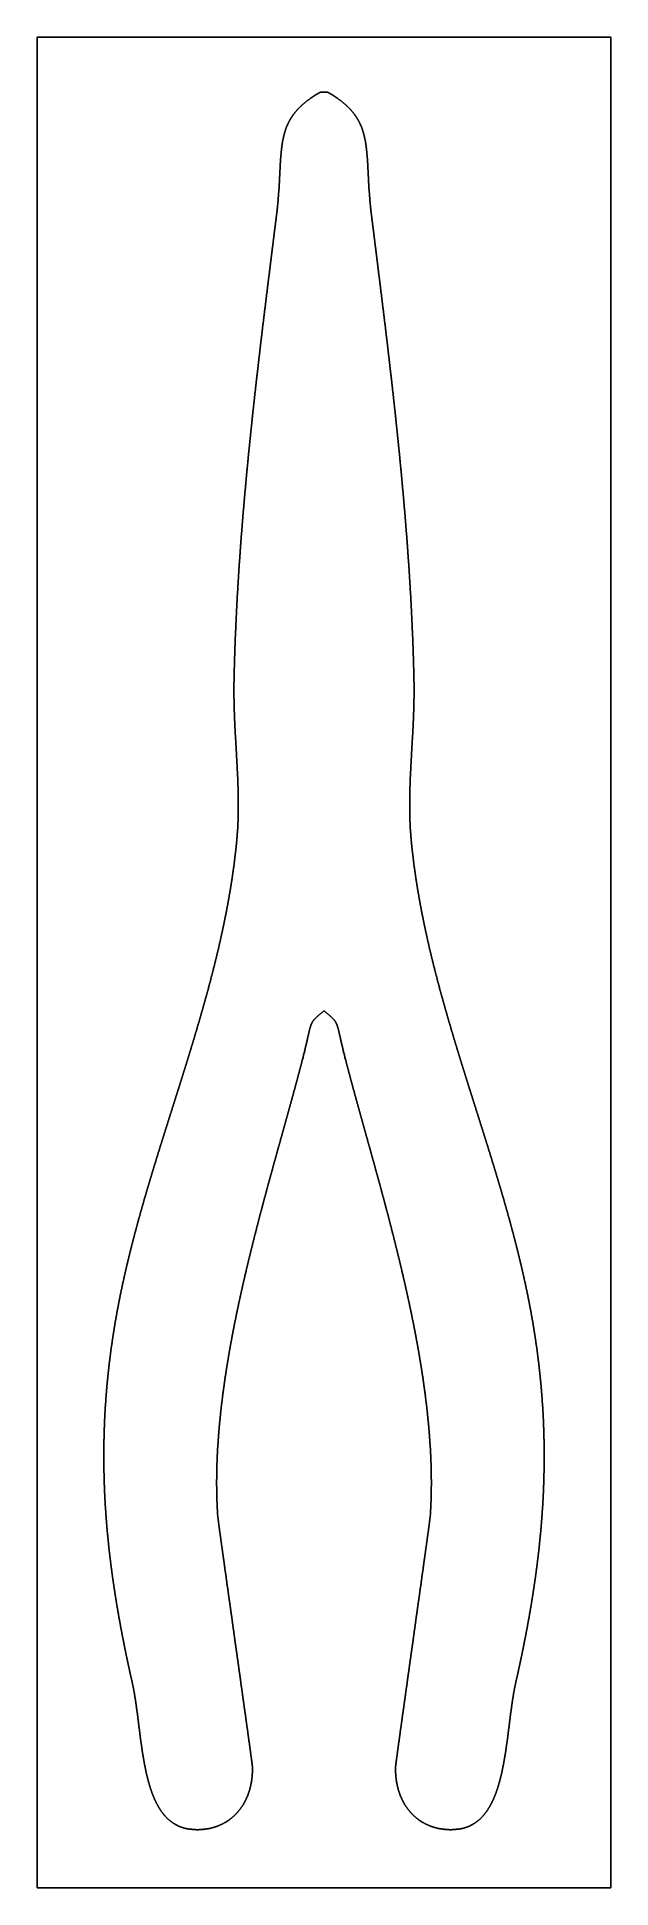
# Model space of a CAD drawing. Header units: metres. Extents: x -33 to 33, y -106 to 106.
import ezdxf

# ---------------------------------------------------------------- set-up
doc = ezdxf.new("R2010")
doc.units = ezdxf.units.M

msp = doc.modelspace()

# ---------------------------------------------------------------- linework, layer by layer
for points in [[(32.98, 106.34), (32.93, 106.34), (32.88, 106.34), (32.83, 106.34), (32.78, 106.34), (32.73, 106.34), (32.68, 106.34), (32.63, 106.34), (32.58, 106.34), (32.53, 106.34), (32.48, 106.34), (32.43, 106.34), (32.38, 106.34), (32.33, 106.34), (32.28, 106.34), (32.23, 106.34), (32.18, 106.34), (32.13, 106.34), (32.08, 106.34), (32.03, 106.34), (31.98, 106.34), (31.93, 106.34), (31.88, 106.34), (31.83, 106.34), (31.78, 106.34), (31.73, 106.34), (31.68, 106.34), (31.63, 106.34), (31.58, 106.34), (31.53, 106.34), (31.48, 106.34), (31.43, 106.34), (31.38, 106.34), (31.33, 106.34), (31.28, 106.34), (31.23, 106.34), (31.18, 106.34), (31.13, 106.34), (31.08, 106.34), (31.03, 106.34), (30.98, 106.34), (30.93, 106.34), (30.88, 106.34), (30.83, 106.34), (30.78, 106.34), (30.73, 106.34), (30.68, 106.34), (30.63, 106.34), (30.58, 106.34), (30.53, 106.34), (30.48, 106.34), (30.43, 106.34), (30.38, 106.34), (30.33, 106.34), (30.28, 106.34), (30.23, 106.34), (30.18, 106.34), (30.13, 106.34), (30.08, 106.34), (30.03, 106.34), (29.98, 106.34), (29.93, 106.34), (29.88, 106.34), (29.83, 106.34), (29.78, 106.34), (29.73, 106.34), (29.68, 106.34), (29.63, 106.34), (29.58, 106.34), (29.53, 106.34), (29.48, 106.34), (29.43, 106.34), (29.38, 106.34), (29.33, 106.34), (29.28, 106.34), (29.23, 106.34), (29.18, 106.34), (29.13, 106.34), (29.08, 106.34), (29.03, 106.34), (28.98, 106.34), (28.93, 106.34), (28.88, 106.34), (28.83, 106.34), (28.78, 106.34), (28.73, 106.34), (28.68, 106.34), (28.63, 106.34), (28.58, 106.34), (28.53, 106.34), (28.48, 106.34), (28.43, 106.34), (28.38, 106.34), (28.33, 106.34), (28.28, 106.34), (28.23, 106.34), (28.18, 106.34), (28.13, 106.34), (28.08, 106.34), (28.03, 106.34), (27.98, 106.34), (27.93, 106.34), (27.88, 106.34), (27.83, 106.34), (27.78, 106.34), (27.73, 106.34), (27.68, 106.34), (27.63, 106.34), (27.58, 106.34), (27.53, 106.34), (27.48, 106.34), (27.43, 106.34), (27.38, 106.34), (27.33, 106.34), (27.28, 106.34), (27.23, 106.34), (27.18, 106.34), (27.13, 106.34), (27.08, 106.34), (27.03, 106.34), (26.98, 106.34), (26.93, 106.34), (26.88, 106.34), (26.83, 106.34), (26.78, 106.34), (26.73, 106.34), (26.68, 106.34), (26.63, 106.34), (26.58, 106.34), (26.53, 106.34), (26.48, 106.34), (26.43, 106.34), (26.38, 106.34), (26.33, 106.34), (26.28, 106.34), (26.23, 106.34), (26.18, 106.34), (26.13, 106.34), (26.08, 106.34), (26.03, 106.34), (25.98, 106.34), (25.93, 106.34), (25.88, 106.34), (25.83, 106.34), (25.78, 106.34), (25.73, 106.34), (25.68, 106.34), (25.63, 106.34), (25.58, 106.34), (25.53, 106.34), (25.48, 106.34), (25.43, 106.34), (25.38, 106.34), (25.33, 106.34), (25.28, 106.34), (25.23, 106.34), (25.18, 106.34), (25.13, 106.34), (25.08, 106.34), (25.03, 106.34), (24.98, 106.34), (24.93, 106.34), (24.88, 106.34), (24.83, 106.34), (24.78, 106.34), (24.73, 106.34), (24.68, 106.34), (24.63, 106.34), (24.58, 106.34), (24.53, 106.34), (24.48, 106.34), (24.43, 106.34), (24.38, 106.34), (24.33, 106.34), (24.28, 106.34), (24.23, 106.34), (24.18, 106.34), (24.13, 106.34), (24.08, 106.34), (24.03, 106.34), (23.98, 106.34), (23.93, 106.34), (23.88, 106.34), (23.83, 106.34), (23.78, 106.34), (23.73, 106.34), (23.68, 106.34), (23.63, 106.34), (23.58, 106.34), (23.53, 106.34), (23.48, 106.34), (23.43, 106.34), (23.38, 106.34), (23.33, 106.34), (23.28, 106.34), (23.23, 106.34), (23.18, 106.34), (23.13, 106.34), (23.08, 106.34), (23.03, 106.34), (22.98, 106.34), (22.93, 106.34), (22.88, 106.34), (22.83, 106.34), (22.78, 106.34), (22.73, 106.34), (22.68, 106.34), (22.63, 106.34), (22.58, 106.34), (22.53, 106.34), (22.48, 106.34), (22.43, 106.34), (22.38, 106.34), (22.33, 106.34), (22.28, 106.34), (22.23, 106.34), (22.18, 106.34), (22.13, 106.34), (22.08, 106.34), (22.03, 106.34), (21.98, 106.34), (21.93, 106.34), (21.88, 106.34), (21.83, 106.34), (21.78, 106.34), (21.73, 106.34), (21.68, 106.34), (21.63, 106.34), (21.58, 106.34), (21.53, 106.34), (21.48, 106.34), (21.43, 106.34), (21.38, 106.34), (21.33, 106.34), (21.28, 106.34), (21.23, 106.34), (21.18, 106.34), (21.13, 106.34), (21.08, 106.34), (21.03, 106.34), (20.98, 106.34), (20.93, 106.34), (20.88, 106.34), (20.83, 106.34), (20.78, 106.34), (20.73, 106.34), (20.68, 106.34), (20.63, 106.34), (20.58, 106.34), (20.53, 106.34), (20.48, 106.34), (20.43, 106.34), (20.38, 106.34), (20.33, 106.34), (20.28, 106.34), (20.23, 106.34), (20.18, 106.34), (20.13, 106.34), (20.08, 106.34), (20.03, 106.34), (19.98, 106.34), (19.93, 106.34), (19.88, 106.34), (19.83, 106.34), (19.78, 106.34), (19.73, 106.34), (19.68, 106.34), (19.63, 106.34), (19.58, 106.34), (19.53, 106.34), (19.48, 106.34), (19.43, 106.34), (19.38, 106.34), (19.33, 106.34), (19.28, 106.34), (19.23, 106.34), (19.18, 106.34), (19.13, 106.34), (19.08, 106.34), (19.03, 106.34), (18.98, 106.34), (18.93, 106.34), (18.88, 106.34), (18.83, 106.34), (18.78, 106.34), (18.73, 106.34), (18.68, 106.34), (18.63, 106.34), (18.58, 106.34), (18.53, 106.34), (18.48, 106.34), (18.43, 106.34), (18.38, 106.34), (18.33, 106.34), (18.28, 106.34), (18.23, 106.34), (18.18, 106.34), (18.13, 106.34), (18.08, 106.34), (18.03, 106.34), (17.98, 106.34), (17.93, 106.34), (17.88, 106.34), (17.83, 106.34), (17.78, 106.34), (17.73, 106.34), (17.68, 106.34), (17.63, 106.34), (17.58, 106.34), (17.53, 106.34), (17.48, 106.34), (17.43, 106.34), (17.38, 106.34), (17.33, 106.34), (17.28, 106.34), (17.23, 106.34), (17.18, 106.34), (17.13, 106.34), (17.08, 106.34), (17.03, 106.34), (16.98, 106.34), (16.93, 106.34), (16.88, 106.34), (16.83, 106.34), (16.78, 106.34), (16.73, 106.34), (16.68, 106.34), (16.63, 106.34), (16.58, 106.34), (16.53, 106.34), (16.48, 106.34), (16.43, 106.34), (16.38, 106.34), (16.33, 106.34), (16.28, 106.34), (16.23, 106.34), (16.18, 106.34), (16.13, 106.34), (16.08, 106.34), (16.03, 106.34), (15.98, 106.34), (15.93, 106.34), (15.88, 106.34), (15.83, 106.34), (15.78, 106.34), (15.73, 106.34), (15.68, 106.34), (15.63, 106.34), (15.58, 106.34), (15.53, 106.34), (15.48, 106.34), (15.43, 106.34), (15.38, 106.34), (15.33, 106.34), (15.28, 106.34), (15.23, 106.34), (15.18, 106.34), (15.13, 106.34), (15.08, 106.34), (15.03, 106.34), (14.98, 106.34), (14.93, 106.34), (14.88, 106.34), (14.83, 106.34), (14.78, 106.34), (14.73, 106.34), (14.68, 106.34), (14.63, 106.34), (14.58, 106.34), (14.53, 106.34), (14.48, 106.34), (14.43, 106.34), (14.38, 106.34), (14.33, 106.34), (14.28, 106.34), (14.23, 106.34), (14.18, 106.34), (14.13, 106.34), (14.08, 106.34), (14.03, 106.34), (13.98, 106.34), (13.93, 106.34), (13.88, 106.34), (13.83, 106.34), (13.78, 106.34), (13.73, 106.34), (13.68, 106.34), (13.63, 106.34), (13.58, 106.34), (13.53, 106.34), (13.48, 106.34), (13.43, 106.34), (13.38, 106.34), (13.33, 106.34), (13.28, 106.34), (13.23, 106.34), (13.18, 106.34), (13.13, 106.34), (13.08, 106.34), (13.03, 106.34), (12.98, 106.34), (12.93, 106.34), (12.88, 106.34), (12.83, 106.34), (12.78, 106.34), (12.73, 106.34), (12.68, 106.34), (12.63, 106.34), (12.58, 106.34), (12.53, 106.34), (12.48, 106.34), (12.43, 106.34), (12.38, 106.34), (12.33, 106.34), (12.28, 106.34), (12.23, 106.34), (12.18, 106.34), (12.13, 106.34), (12.08, 106.34), (12.03, 106.34), (11.98, 106.34), (11.93, 106.34), (11.88, 106.34), (11.83, 106.34), (11.78, 106.34), (11.73, 106.34), (11.68, 106.34), (11.63, 106.34), (11.58, 106.34), (11.53, 106.34), (11.48, 106.34), (11.43, 106.34), (11.38, 106.34), (11.33, 106.34), (11.28, 106.34), (11.23, 106.34), (11.18, 106.34), (11.13, 106.34), (11.08, 106.34), (11.03, 106.34), (10.98, 106.34), (10.93, 106.34), (10.88, 106.34), (10.83, 106.34), (10.78, 106.34), (10.73, 106.34), (10.68, 106.34), (10.63, 106.34), (10.58, 106.34), (10.53, 106.34), (10.48, 106.34), (10.43, 106.34), (10.38, 106.34), (10.33, 106.34), (10.28, 106.34), (10.23, 106.34), (10.18, 106.34), (10.13, 106.34), (10.08, 106.34), (10.03, 106.34), (9.98, 106.34), (9.93, 106.34), (9.88, 106.34), (9.83, 106.34), (9.78, 106.34), (9.73, 106.34), (9.68, 106.34), (9.63, 106.34), (9.58, 106.34), (9.53, 106.34), (9.48, 106.34), (9.43, 106.34), (9.38, 106.34), (9.33, 106.34), (9.28, 106.34), (9.23, 106.34), (9.18, 106.34), (9.13, 106.34), (9.08, 106.34), (9.03, 106.34), (8.98, 106.34), (8.93, 106.34), (8.88, 106.34), (8.83, 106.34), (8.78, 106.34), (8.73, 106.34), (8.68, 106.34), (8.63, 106.34), (8.58, 106.34), (8.53, 106.34), (8.48, 106.34), (8.43, 106.34), (8.38, 106.34), (8.33, 106.34), (8.28, 106.34), (8.23, 106.34), (8.18, 106.34), (8.13, 106.34), (8.08, 106.34), (8.03, 106.34), (7.98, 106.34), (7.93, 106.34), (7.88, 106.34), (7.83, 106.34), (7.78, 106.34), (7.73, 106.34), (7.68, 106.34), (7.63, 106.34), (7.58, 106.34), (7.53, 106.34), (7.48, 106.34), (7.43, 106.34), (7.38, 106.34), (7.33, 106.34), (7.28, 106.34), (7.23, 106.34), (7.18, 106.34), (7.13, 106.34), (7.08, 106.34), (7.03, 106.34), (6.98, 106.34), (6.93, 106.34), (6.88, 106.34), (6.83, 106.34), (6.78, 106.34), (6.73, 106.34), (6.68, 106.34), (6.63, 106.34), (6.58, 106.34), (6.53, 106.34), (6.48, 106.34), (6.43, 106.34), (6.38, 106.34), (6.33, 106.34), (6.28, 106.34), (6.23, 106.34), (6.18, 106.34), (6.13, 106.34), (6.08, 106.34), (6.03, 106.34), (5.98, 106.34), (5.93, 106.34), (5.88, 106.34), (5.83, 106.34), (5.78, 106.34), (5.73, 106.34), (5.68, 106.34), (5.63, 106.34), (5.58, 106.34), (5.53, 106.34), (5.48, 106.34), (5.43, 106.34), (5.38, 106.34), (5.33, 106.34), (5.28, 106.34), (5.23, 106.34), (5.18, 106.34), (5.13, 106.34), (5.08, 106.34), (5.03, 106.34), (4.98, 106.34), (4.93, 106.34), (4.88, 106.34), (4.83, 106.34), (4.78, 106.34), (4.73, 106.34), (4.68, 106.34), (4.63, 106.34), (4.58, 106.34), (4.53, 106.34), (4.48, 106.34), (4.43, 106.34), (4.38, 106.34), (4.33, 106.34), (4.28, 106.34), (4.23, 106.34), (4.18, 106.34), (4.13, 106.34), (4.08, 106.34), (4.03, 106.34), (3.98, 106.34), (3.93, 106.34), (3.88, 106.34), (3.83, 106.34), (3.78, 106.34), (3.73, 106.34), (3.68, 106.34), (3.63, 106.34), (3.58, 106.34), (3.53, 106.34), (3.48, 106.34), (3.43, 106.34), (3.38, 106.34), (3.33, 106.34), (3.28, 106.34), (3.23, 106.34), (3.18, 106.34), (3.13, 106.34), (3.08, 106.34), (3.03, 106.34), (2.98, 106.34), (2.93, 106.34), (2.88, 106.34), (2.83, 106.34), (2.78, 106.34), (2.73, 106.34), (2.68, 106.34), (2.63, 106.34), (2.58, 106.34), (2.53, 106.34), (2.48, 106.34), (2.43, 106.34), (2.38, 106.34), (2.33, 106.34), (2.28, 106.34), (2.23, 106.34), (2.18, 106.34), (2.13, 106.34), (2.08, 106.34), (2.03, 106.34), (1.98, 106.34), (1.93, 106.34), (1.88, 106.34), (1.83, 106.34), (1.78, 106.34), (1.73, 106.34), (1.68, 106.34), (1.63, 106.34), (1.58, 106.34), (1.53, 106.34), (1.48, 106.34), (1.43, 106.34), (1.38, 106.34), (1.33, 106.34), (1.28, 106.34), (1.23, 106.34), (1.18, 106.34), (1.13, 106.34), (1.08, 106.34), (1.03, 106.34), (0.98, 106.34), (0.93, 106.34), (0.88, 106.34), (0.83, 106.34), (0.78, 106.34), (0.73, 106.34), (0.68, 106.34), (0.63, 106.34), (0.58, 106.34), (0.53, 106.34), (0.48, 106.34), (0.43, 106.34), (0.38, 106.34), (0.33, 106.34), (0.28, 106.34), (0.23, 106.34), (0.18, 106.34), (0.13, 106.34), (0.08, 106.34), (0.03, 106.34), (-0.03, 106.34), (-0.08, 106.34), (-0.13, 106.34), (-0.18, 106.34), (-0.23, 106.34), (-0.28, 106.34), (-0.33, 106.34), (-0.38, 106.34), (-0.43, 106.34), (-0.48, 106.34), (-0.53, 106.34), (-0.58, 106.34), (-0.63, 106.34), (-0.68, 106.34), (-0.73, 106.34), (-0.78, 106.34), (-0.83, 106.34), (-0.88, 106.34), (-0.93, 106.34), (-0.98, 106.34), (-1.03, 106.34), (-1.08, 106.34), (-1.13, 106.34), (-1.18, 106.34), (-1.23, 106.34), (-1.28, 106.34), (-1.33, 106.34), (-1.38, 106.34), (-1.43, 106.34), (-1.48, 106.34), (-1.53, 106.34), (-1.58, 106.34), (-1.63, 106.34), (-1.68, 106.34), (-1.73, 106.34), (-1.78, 106.34), (-1.83, 106.34), (-1.88, 106.34), (-1.93, 106.34), (-1.98, 106.34), (-2.03, 106.34), (-2.08, 106.34), (-2.13, 106.34), (-2.18, 106.34), (-2.23, 106.34), (-2.28, 106.34), (-2.33, 106.34), (-2.38, 106.34), (-2.43, 106.34), (-2.48, 106.34), (-2.53, 106.34), (-2.58, 106.34), (-2.63, 106.34), (-2.68, 106.34), (-2.73, 106.34), (-2.78, 106.34), (-2.83, 106.34), (-2.88, 106.34), (-2.93, 106.34), (-2.98, 106.34), (-3.03, 106.34), (-3.08, 106.34), (-3.13, 106.34), (-3.18, 106.34), (-3.23, 106.34), (-3.28, 106.34), (-3.33, 106.34), (-3.38, 106.34), (-3.43, 106.34), (-3.48, 106.34), (-3.53, 106.34), (-3.58, 106.34), (-3.63, 106.34), (-3.68, 106.34), (-3.73, 106.34), (-3.78, 106.34), (-3.83, 106.34), (-3.88, 106.34), (-3.93, 106.34), (-3.98, 106.34), (-4.03, 106.34), (-4.08, 106.34), (-4.13, 106.34), (-4.18, 106.34), (-4.23, 106.34), (-4.28, 106.34), (-4.33, 106.34), (-4.38, 106.34), (-4.43, 106.34), (-4.48, 106.34), (-4.53, 106.34), (-4.58, 106.34), (-4.63, 106.34), (-4.68, 106.34), (-4.73, 106.34), (-4.78, 106.34), (-4.83, 106.34), (-4.88, 106.34), (-4.93, 106.34), (-4.98, 106.34), (-5.03, 106.34), (-5.08, 106.34), (-5.13, 106.34), (-5.18, 106.34), (-5.23, 106.34), (-5.28, 106.34), (-5.33, 106.34), (-5.38, 106.34), (-5.43, 106.34), (-5.48, 106.34), (-5.53, 106.34), (-5.58, 106.34), (-5.63, 106.34), (-5.68, 106.34), (-5.73, 106.34), (-5.78, 106.34), (-5.83, 106.34), (-5.88, 106.34), (-5.93, 106.34), (-5.98, 106.34), (-6.03, 106.34), (-6.08, 106.34), (-6.13, 106.34), (-6.18, 106.34), (-6.23, 106.34), (-6.28, 106.34), (-6.33, 106.34), (-6.38, 106.34), (-6.43, 106.34), (-6.48, 106.34), (-6.53, 106.34), (-6.58, 106.34), (-6.63, 106.34), (-6.68, 106.34), (-6.73, 106.34), (-6.78, 106.34), (-6.83, 106.34), (-6.88, 106.34), (-6.93, 106.34), (-6.98, 106.34), (-7.03, 106.34), (-7.08, 106.34), (-7.13, 106.34), (-7.18, 106.34), (-7.23, 106.34), (-7.28, 106.34), (-7.33, 106.34), (-7.38, 106.34), (-7.43, 106.34), (-7.48, 106.34), (-7.53, 106.34), (-7.58, 106.34), (-7.63, 106.34), (-7.68, 106.34), (-7.73, 106.34), (-7.78, 106.34), (-7.83, 106.34), (-7.88, 106.34), (-7.93, 106.34), (-7.98, 106.34), (-8.03, 106.34), (-8.08, 106.34), (-8.13, 106.34), (-8.18, 106.34), (-8.23, 106.34), (-8.28, 106.34), (-8.33, 106.34), (-8.38, 106.34), (-8.43, 106.34), (-8.48, 106.34), (-8.53, 106.34), (-8.58, 106.34), (-8.63, 106.34), (-8.68, 106.34), (-8.73, 106.34), (-8.78, 106.34), (-8.83, 106.34), (-8.88, 106.34), (-8.93, 106.34), (-8.98, 106.34), (-9.03, 106.34), (-9.08, 106.34), (-9.13, 106.34), (-9.18, 106.34), (-9.23, 106.34), (-9.28, 106.34), (-9.33, 106.34), (-9.38, 106.34), (-9.43, 106.34), (-9.48, 106.34), (-9.53, 106.34), (-9.58, 106.34), (-9.63, 106.34), (-9.68, 106.34), (-9.73, 106.34), (-9.78, 106.34), (-9.83, 106.34), (-9.88, 106.34), (-9.93, 106.34), (-9.98, 106.34), (-10.03, 106.34), (-10.08, 106.34), (-10.13, 106.34), (-10.18, 106.34), (-10.23, 106.34), (-10.28, 106.34), (-10.33, 106.34), (-10.38, 106.34), (-10.43, 106.34), (-10.48, 106.34), (-10.53, 106.34), (-10.58, 106.34), (-10.63, 106.34), (-10.68, 106.34), (-10.73, 106.34), (-10.78, 106.34), (-10.83, 106.34), (-10.88, 106.34), (-10.93, 106.34), (-10.98, 106.34), (-11.03, 106.34), (-11.08, 106.34), (-11.13, 106.34), (-11.18, 106.34), (-11.23, 106.34), (-11.28, 106.34), (-11.33, 106.34), (-11.38, 106.34), (-11.43, 106.34), (-11.48, 106.34), (-11.53, 106.34), (-11.58, 106.34), (-11.63, 106.34), (-11.68, 106.34), (-11.73, 106.34), (-11.78, 106.34), (-11.83, 106.34), (-11.88, 106.34), (-11.93, 106.34), (-11.98, 106.34), (-12.03, 106.34), (-12.08, 106.34), (-12.13, 106.34), (-12.18, 106.34), (-12.23, 106.34), (-12.28, 106.34), (-12.33, 106.34), (-12.38, 106.34), (-12.43, 106.34), (-12.48, 106.34), (-12.53, 106.34), (-12.58, 106.34), (-12.63, 106.34), (-12.68, 106.34), (-12.73, 106.34), (-12.78, 106.34), (-12.83, 106.34), (-12.88, 106.34), (-12.93, 106.34), (-12.98, 106.34), (-13.03, 106.34), (-13.08, 106.34), (-13.13, 106.34), (-13.18, 106.34), (-13.23, 106.34), (-13.28, 106.34), (-13.33, 106.34), (-13.38, 106.34), (-13.43, 106.34), (-13.48, 106.34), (-13.53, 106.34), (-13.58, 106.34), (-13.63, 106.34), (-13.68, 106.34), (-13.73, 106.34), (-13.78, 106.34), (-13.83, 106.34), (-13.88, 106.34), (-13.93, 106.34), (-13.98, 106.34), (-14.03, 106.34), (-14.08, 106.34), (-14.13, 106.34), (-14.18, 106.34), (-14.23, 106.34), (-14.28, 106.34), (-14.33, 106.34), (-14.38, 106.34), (-14.43, 106.34), (-14.48, 106.34), (-14.53, 106.34), (-14.58, 106.34), (-14.63, 106.34), (-14.68, 106.34), (-14.73, 106.34), (-14.78, 106.34), (-14.83, 106.34), (-14.88, 106.34), (-14.93, 106.34), (-14.98, 106.34), (-15.03, 106.34), (-15.08, 106.34), (-15.13, 106.34), (-15.18, 106.34), (-15.23, 106.34), (-15.28, 106.34), (-15.33, 106.34), (-15.38, 106.34), (-15.43, 106.34), (-15.48, 106.34), (-15.53, 106.34), (-15.58, 106.34), (-15.63, 106.34), (-15.68, 106.34), (-15.73, 106.34), (-15.78, 106.34), (-15.83, 106.34), (-15.88, 106.34), (-15.93, 106.34), (-15.98, 106.34), (-16.03, 106.34), (-16.08, 106.34), (-16.13, 106.34), (-16.18, 106.34), (-16.23, 106.34), (-16.28, 106.34), (-16.33, 106.34), (-16.38, 106.34), (-16.43, 106.34), (-16.48, 106.34), (-16.53, 106.34), (-16.58, 106.34), (-16.63, 106.34), (-16.68, 106.34), (-16.73, 106.34), (-16.78, 106.34), (-16.83, 106.34), (-16.88, 106.34), (-16.93, 106.34), (-16.98, 106.34), (-17.03, 106.34), (-17.08, 106.34), (-17.13, 106.34), (-17.18, 106.34), (-17.23, 106.34), (-17.28, 106.34), (-17.33, 106.34), (-17.38, 106.34), (-17.43, 106.34), (-17.48, 106.34), (-17.53, 106.34), (-17.58, 106.34), (-17.63, 106.34), (-17.68, 106.34), (-17.73, 106.34), (-17.78, 106.34), (-17.83, 106.34), (-17.88, 106.34), (-17.93, 106.34), (-17.98, 106.34), (-18.03, 106.34), (-18.08, 106.34), (-18.13, 106.34), (-18.18, 106.34), (-18.23, 106.34), (-18.28, 106.34), (-18.33, 106.34), (-18.38, 106.34), (-18.43, 106.34), (-18.48, 106.34), (-18.53, 106.34), (-18.58, 106.34), (-18.63, 106.34), (-18.68, 106.34), (-18.73, 106.34), (-18.78, 106.34), (-18.83, 106.34), (-18.88, 106.34), (-18.93, 106.34), (-18.98, 106.34), (-19.03, 106.34), (-19.08, 106.34), (-19.13, 106.34), (-19.18, 106.34), (-19.23, 106.34), (-19.28, 106.34), (-19.33, 106.34), (-19.38, 106.34), (-19.43, 106.34), (-19.48, 106.34), (-19.53, 106.34), (-19.58, 106.34), (-19.63, 106.34), (-19.68, 106.34), (-19.73, 106.34), (-19.78, 106.34), (-19.83, 106.34), (-19.88, 106.34), (-19.93, 106.34), (-19.98, 106.34), (-20.03, 106.34), (-20.08, 106.34), (-20.13, 106.34), (-20.18, 106.34), (-20.23, 106.34), (-20.28, 106.34), (-20.33, 106.34), (-20.38, 106.34), (-20.43, 106.34), (-20.48, 106.34), (-20.53, 106.34), (-20.58, 106.34), (-20.63, 106.34), (-20.68, 106.34), (-20.73, 106.34), (-20.78, 106.34), (-20.83, 106.34), (-20.88, 106.34), (-20.93, 106.34), (-20.98, 106.34), (-21.03, 106.34), (-21.08, 106.34), (-21.13, 106.34), (-21.18, 106.34), (-21.23, 106.34), (-21.28, 106.34), (-21.33, 106.34), (-21.38, 106.34), (-21.43, 106.34), (-21.48, 106.34), (-21.53, 106.34), (-21.58, 106.34), (-21.63, 106.34), (-21.68, 106.34), (-21.73, 106.34), (-21.78, 106.34), (-21.83, 106.34), (-21.88, 106.34), (-21.93, 106.34), (-21.98, 106.34), (-22.03, 106.34), (-22.08, 106.34), (-22.13, 106.34), (-22.18, 106.34), (-22.23, 106.34), (-22.28, 106.34), (-22.33, 106.34), (-22.38, 106.34), (-22.43, 106.34), (-22.48, 106.34), (-22.53, 106.34), (-22.58, 106.34), (-22.63, 106.34), (-22.68, 106.34), (-22.73, 106.34), (-22.78, 106.34), (-22.83, 106.34), (-22.88, 106.34), (-22.93, 106.34), (-22.98, 106.34), (-23.03, 106.34), (-23.08, 106.34), (-23.13, 106.34), (-23.18, 106.34), (-23.23, 106.34), (-23.28, 106.34), (-23.33, 106.34), (-23.38, 106.34), (-23.43, 106.34), (-23.48, 106.34), (-23.53, 106.34), (-23.58, 106.34), (-23.63, 106.34), (-23.68, 106.34), (-23.73, 106.34), (-23.78, 106.34), (-23.83, 106.34), (-23.88, 106.34), (-23.93, 106.34), (-23.98, 106.34), (-24.03, 106.34), (-24.08, 106.34), (-24.13, 106.34), (-24.18, 106.34), (-24.23, 106.34), (-24.28, 106.34), (-24.33, 106.34), (-24.38, 106.34), (-24.43, 106.34), (-24.48, 106.34), (-24.53, 106.34), (-24.58, 106.34), (-24.63, 106.34), (-24.68, 106.34), (-24.73, 106.34), (-24.78, 106.34), (-24.83, 106.34), (-24.88, 106.34), (-24.93, 106.34), (-24.98, 106.34), (-25.03, 106.34), (-25.08, 106.34), (-25.13, 106.34), (-25.18, 106.34), (-25.23, 106.34), (-25.28, 106.34), (-25.33, 106.34), (-25.38, 106.34), (-25.43, 106.34), (-25.48, 106.34), (-25.53, 106.34), (-25.58, 106.34), (-25.63, 106.34), (-25.68, 106.34), (-25.73, 106.34), (-25.78, 106.34), (-25.83, 106.34), (-25.88, 106.34), (-25.93, 106.34), (-25.98, 106.34), (-26.03, 106.34), (-26.08, 106.34), (-26.13, 106.34), (-26.18, 106.34), (-26.23, 106.34), (-26.28, 106.34), (-26.33, 106.34), (-26.38, 106.34), (-26.43, 106.34), (-26.48, 106.34), (-26.53, 106.34), (-26.58, 106.34), (-26.63, 106.34), (-26.68, 106.34), (-26.73, 106.34), (-26.78, 106.34), (-26.83, 106.34), (-26.88, 106.34), (-26.93, 106.34), (-26.98, 106.34), (-27.03, 106.34), (-27.08, 106.34), (-27.13, 106.34), (-27.18, 106.34), (-27.23, 106.34), (-27.28, 106.34), (-27.33, 106.34), (-27.38, 106.34), (-27.43, 106.34), (-27.48, 106.34), (-27.53, 106.34), (-27.58, 106.34), (-27.63, 106.34), (-27.68, 106.34), (-27.73, 106.34), (-27.78, 106.34), (-27.83, 106.34), (-27.88, 106.34), (-27.93, 106.34), (-27.98, 106.34), (-28.03, 106.34), (-28.08, 106.34), (-28.13, 106.34), (-28.18, 106.34), (-28.23, 106.34), (-28.28, 106.34), (-28.33, 106.34), (-28.38, 106.34), (-28.43, 106.34), (-28.48, 106.34), (-28.53, 106.34), (-28.58, 106.34), (-28.63, 106.34), (-28.68, 106.34), (-28.73, 106.34), (-28.78, 106.34), (-28.83, 106.34), (-28.88, 106.34), (-28.93, 106.34), (-28.98, 106.34), (-29.03, 106.34), (-29.08, 106.34), (-29.13, 106.34), (-29.18, 106.34), (-29.23, 106.34), (-29.28, 106.34), (-29.33, 106.34), (-29.38, 106.34), (-29.43, 106.34), (-29.48, 106.34), (-29.53, 106.34), (-29.58, 106.34), (-29.63, 106.34), (-29.68, 106.34), (-29.73, 106.34), (-29.78, 106.34), (-29.83, 106.34), (-29.88, 106.34), (-29.93, 106.34), (-29.98, 106.34), (-30.03, 106.34), (-30.08, 106.34), (-30.13, 106.34), (-30.18, 106.34), (-30.23, 106.34), (-30.28, 106.34), (-30.33, 106.34), (-30.38, 106.34), (-30.43, 106.34), (-30.48, 106.34), (-30.53, 106.34), (-30.58, 106.34), (-30.63, 106.34), (-30.68, 106.34), (-30.73, 106.34), (-30.78, 106.34), (-30.83, 106.34), (-30.88, 106.34), (-30.93, 106.34), (-30.98, 106.34), (-31.03, 106.34), (-31.08, 106.34), (-31.13, 106.34), (-31.18, 106.34), (-31.23, 106.34), (-31.28, 106.34), (-31.33, 106.34), (-31.38, 106.34), (-31.43, 106.34), (-31.48, 106.34), (-31.53, 106.34), (-31.58, 106.34), (-31.63, 106.34), (-31.68, 106.34), (-31.73, 106.34), (-31.78, 106.34), (-31.83, 106.34), (-31.88, 106.34), (-31.93, 106.34), (-31.98, 106.34), (-32.03, 106.34), (-32.08, 106.34), (-32.13, 106.34), (-32.18, 106.34), (-32.23, 106.34), (-32.28, 106.34), (-32.33, 106.34), (-32.38, 106.34), (-32.43, 106.34), (-32.48, 106.34), (-32.53, 106.34), (-32.58, 106.34), (-32.63, 106.34), (-32.68, 106.34), (-32.73, 106.34), (-32.78, 106.34), (-32.83, 106.34), (-32.88, 106.34), (-32.93, 106.34), (-32.98, 106.34)], [(-32.98, 106.34), (-32.98, 106.29), (-32.98, 106.24), (-32.98, 106.19), (-32.98, 106.14), (-32.98, 106.09), (-32.98, 106.04), (-32.98, 105.99), (-32.98, 105.94), (-32.98, 105.89), (-32.98, 105.84), (-32.98, 105.79), (-32.98, 105.74), (-32.98, 105.69), (-32.98, 105.64), (-32.98, 105.59), (-32.98, 105.54), (-32.98, 105.49), (-32.98, 105.44), (-32.98, 105.39), (-32.98, 105.34), (-32.98, 105.29), (-32.98, 105.24), (-32.98, 105.19), (-32.98, 105.14), (-32.98, 105.09), (-32.98, 105.04), (-32.98, 104.99), (-32.98, 104.94), (-32.98, 104.89), (-32.98, 104.84), (-32.98, 104.79), (-32.98, 104.74), (-32.98, 104.69), (-32.98, 104.64), (-32.98, 104.59), (-32.98, 104.54), (-32.98, 104.49), (-32.98, 104.44), (-32.98, 104.39), (-32.98, 104.34), (-32.98, 104.29), (-32.98, 104.24), (-32.98, 104.19), (-32.98, 104.14), (-32.98, 104.09), (-32.98, 104.04), (-32.98, 103.99), (-32.98, 103.94), (-32.98, 103.89), (-32.98, 103.84), (-32.98, 103.79), (-32.98, 103.74), (-32.98, 103.69), (-32.98, 103.64), (-32.98, 103.59), (-32.98, 103.54), (-32.98, 103.49), (-32.98, 103.44), (-32.98, 103.39), (-32.98, 103.34), (-32.98, 103.29), (-32.98, 103.24), (-32.98, 103.19), (-32.98, 103.14), (-32.98, 103.09), (-32.98, 103.04), (-32.98, 102.99), (-32.98, 102.94), (-32.98, 102.89), (-32.98, 102.84), (-32.98, 102.79), (-32.98, 102.74), (-32.98, 102.69), (-32.98, 102.64), (-32.98, 102.59), (-32.98, 102.54), (-32.98, 102.49), (-32.98, 102.44), (-32.98, 102.39), (-32.98, 102.34), (-32.98, 102.29), (-32.98, 102.24), (-32.98, 102.19), (-32.98, 102.14), (-32.98, 102.09), (-32.98, 102.04), (-32.98, 101.99), (-32.98, 101.94), (-32.98, 101.89), (-32.98, 101.84), (-32.98, 101.79), (-32.98, 101.74), (-32.98, 101.69), (-32.98, 101.64), (-32.98, 101.59), (-32.98, 101.54), (-32.98, 101.49), (-32.98, 101.44), (-32.98, 101.39), (-32.98, 101.34), (-32.98, 101.29), (-32.98, 101.24), (-32.98, 101.19), (-32.98, 101.14), (-32.98, 101.09), (-32.98, 101.04), (-32.98, 100.99), (-32.98, 100.94), (-32.98, 100.89), (-32.98, 100.84), (-32.98, 100.79), (-32.98, 100.74), (-32.98, 100.69), (-32.98, 100.64), (-32.98, 100.59), (-32.98, 100.54), (-32.98, 100.49), (-32.98, 100.44), (-32.98, 100.39), (-32.98, 100.34), (-32.98, 100.29), (-32.98, 100.24), (-32.98, 100.19), (-32.98, 100.14), (-32.98, 100.09), (-32.98, 100.04), (-32.98, 99.99), (-32.98, 99.94), (-32.98, 99.89), (-32.98, 99.84), (-32.98, 99.79), (-32.98, 99.74), (-32.98, 99.69), (-32.98, 99.64), (-32.98, 99.59), (-32.98, 99.54), (-32.98, 99.49), (-32.98, 99.44), (-32.98, 99.39), (-32.98, 99.34), (-32.98, 99.29), (-32.98, 99.24), (-32.98, 99.19), (-32.98, 99.14), (-32.98, 99.09), (-32.98, 99.04), (-32.98, 98.99), (-32.98, 98.94), (-32.98, 98.89), (-32.98, 98.84), (-32.98, 98.79), (-32.98, 98.74), (-32.98, 98.69), (-32.98, 98.64), (-32.98, 98.59), (-32.98, 98.54), (-32.98, 98.49), (-32.98, 98.44), (-32.98, 98.39), (-32.98, 98.34), (-32.98, 98.29), (-32.98, 98.24), (-32.98, 98.19), (-32.98, 98.14), (-32.98, 98.09), (-32.98, 98.04), (-32.98, 97.99), (-32.98, 97.94), (-32.98, 97.89), (-32.98, 97.84), (-32.98, 97.79), (-32.98, 97.74), (-32.98, 97.69), (-32.98, 97.64), (-32.98, 97.59), (-32.98, 97.54), (-32.98, 97.49), (-32.98, 97.44), (-32.98, 97.39), (-32.98, 97.34), (-32.98, 97.29), (-32.98, 97.24), (-32.98, 97.19), (-32.98, 97.14), (-32.98, 97.09), (-32.98, 97.04), (-32.98, 96.99), (-32.98, 96.94), (-32.98, 96.89), (-32.98, 96.84), (-32.98, 96.79), (-32.98, 96.74), (-32.98, 96.69), (-32.98, 96.64), (-32.98, 96.59), (-32.98, 96.54), (-32.98, 96.49), (-32.98, 96.44), (-32.98, 96.39), (-32.98, 96.34), (-32.98, 96.29), (-32.98, 96.24), (-32.98, 96.19), (-32.98, 96.14), (-32.98, 96.09), (-32.98, 96.04), (-32.98, 95.99), (-32.98, 95.94), (-32.98, 95.89), (-32.98, 95.84), (-32.98, 95.79), (-32.98, 95.74), (-32.98, 95.69), (-32.98, 95.64), (-32.98, 95.59), (-32.98, 95.54), (-32.98, 95.49), (-32.98, 95.44), (-32.98, 95.39), (-32.98, 95.34), (-32.98, 95.29), (-32.98, 95.24), (-32.98, 95.19), (-32.98, 95.14), (-32.98, 95.09), (-32.98, 95.04), (-32.98, 94.99), (-32.98, 94.94), (-32.98, 94.89), (-32.98, 94.84), (-32.98, 94.79), (-32.98, 94.74), (-32.98, 94.69), (-32.98, 94.64), (-32.98, 94.59), (-32.98, 94.54), (-32.98, 94.49), (-32.98, 94.44), (-32.98, 94.39), (-32.98, 94.34), (-32.98, 94.29), (-32.98, 94.24), (-32.98, 94.19), (-32.98, 94.14), (-32.98, 94.09), (-32.98, 94.04), (-32.98, 93.99), (-32.98, 93.94), (-32.98, 93.89), (-32.98, 93.84), (-32.98, 93.79), (-32.98, 93.74), (-32.98, 93.69), (-32.98, 93.64), (-32.98, 93.59), (-32.98, 93.54), (-32.98, 93.49), (-32.98, 93.44), (-32.98, 93.39), (-32.98, 93.34), (-32.98, 93.29), (-32.98, 93.24), (-32.98, 93.19), (-32.98, 93.14), (-32.98, 93.09), (-32.98, 93.04), (-32.98, 92.99), (-32.98, 92.94), (-32.98, 92.89), (-32.98, 92.84), (-32.98, 92.79), (-32.98, 92.74), (-32.98, 92.69), (-32.98, 92.64), (-32.98, 92.59), (-32.98, 92.54), (-32.98, 92.49), (-32.98, 92.44), (-32.98, 92.39), (-32.98, 92.34), (-32.98, 92.29), (-32.98, 92.24), (-32.98, 92.19), (-32.98, 92.14), (-32.98, 92.09), (-32.98, 92.04), (-32.98, 91.99), (-32.98, 91.94), (-32.98, 91.89), (-32.98, 91.84), (-32.98, 91.79), (-32.98, 91.74), (-32.98, 91.69), (-32.98, 91.64), (-32.98, 91.59), (-32.98, 91.54), (-32.98, 91.49), (-32.98, 91.44), (-32.98, 91.39), (-32.98, 91.34), (-32.98, 91.29), (-32.98, 91.24), (-32.98, 91.19), (-32.98, 91.14), (-32.98, 91.09), (-32.98, 91.04), (-32.98, 90.99), (-32.98, 90.94), (-32.98, 90.89), (-32.98, 90.84), (-32.98, 90.79), (-32.98, 90.74), (-32.98, 90.69), (-32.98, 90.64), (-32.98, 90.59), (-32.98, 90.54), (-32.98, 90.49), (-32.98, 90.44), (-32.98, 90.39), (-32.98, 90.34), (-32.98, 90.29), (-32.98, 90.24), (-32.98, 90.19), (-32.98, 90.14), (-32.98, 90.09), (-32.98, 90.04), (-32.98, 89.99), (-32.98, 89.94), (-32.98, 89.89), (-32.98, 89.84), (-32.98, 89.79), (-32.98, 89.74), (-32.98, 89.69), (-32.98, 89.64), (-32.98, 89.59), (-32.98, 89.54), (-32.98, 89.49), (-32.98, 89.44), (-32.98, 89.39), (-32.98, 89.34), (-32.98, 89.29), (-32.98, 89.24), (-32.98, 89.19), (-32.98, 89.14), (-32.98, 89.09), (-32.98, 89.04), (-32.98, 88.99), (-32.98, 88.94), (-32.98, 88.89), (-32.98, 88.84), (-32.98, 88.79), (-32.98, 88.74), (-32.98, 88.69), (-32.98, 88.64), (-32.98, 88.59), (-32.98, 88.54), (-32.98, 88.49), (-32.98, 88.44), (-32.98, 88.39), (-32.98, 88.34), (-32.98, 88.29), (-32.98, 88.24), (-32.98, 88.19), (-32.98, 88.14), (-32.98, 88.09), (-32.98, 88.04), (-32.98, 87.99), (-32.98, 87.94), (-32.98, 87.89), (-32.98, 87.84), (-32.98, 87.79), (-32.98, 87.74), (-32.98, 87.69), (-32.98, 87.64), (-32.98, 87.59), (-32.98, 87.54), (-32.98, 87.49), (-32.98, 87.44), (-32.98, 87.39), (-32.98, 87.34), (-32.98, 87.29), (-32.98, 87.24), (-32.98, 87.19), (-32.98, 87.14), (-32.98, 87.09), (-32.98, 87.04), (-32.98, 86.99), (-32.98, 86.94), (-32.98, 86.89), (-32.98, 86.84), (-32.98, 86.79), (-32.98, 86.74), (-32.98, 86.69), (-32.98, 86.64), (-32.98, 86.59), (-32.98, 86.54), (-32.98, 86.49), (-32.98, 86.44), (-32.98, 86.39), (-32.98, 86.34), (-32.98, 86.29), (-32.98, 86.24), (-32.98, 86.19), (-32.98, 86.14), (-32.98, 86.09), (-32.98, 86.04), (-32.98, 85.99), (-32.98, 85.94), (-32.98, 85.89), (-32.98, 85.84), (-32.98, 85.79), (-32.98, 85.74), (-32.98, 85.69), (-32.98, 85.64), (-32.98, 85.59), (-32.98, 85.54), (-32.98, 85.49), (-32.98, 85.44), (-32.98, 85.39), (-32.98, 85.34), (-32.98, 85.29), (-32.98, 85.24), (-32.98, 85.19), (-32.98, 85.14), (-32.98, 85.09), (-32.98, 85.04), (-32.98, 84.99), (-32.98, 84.94), (-32.98, 84.89), (-32.98, 84.84), (-32.98, 84.79), (-32.98, 84.74), (-32.98, 84.69), (-32.98, 84.64), (-32.98, 84.59), (-32.98, 84.54), (-32.98, 84.49), (-32.98, 84.44), (-32.98, 84.39), (-32.98, 84.34), (-32.98, 84.29), (-32.98, 84.24), (-32.98, 84.19), (-32.98, 84.14), (-32.98, 84.09), (-32.98, 84.04), (-32.98, 83.99), (-32.98, 83.94), (-32.98, 83.89), (-32.98, 83.84), (-32.98, 83.79), (-32.98, 83.74), (-32.98, 83.69), (-32.98, 83.64), (-32.98, 83.59), (-32.98, 83.54), (-32.98, 83.49), (-32.98, 83.44), (-32.98, 83.39), (-32.98, 83.34), (-32.98, 83.29), (-32.98, 83.24), (-32.98, 83.19), (-32.98, 83.14), (-32.98, 83.09), (-32.98, 83.04), (-32.98, 82.99), (-32.98, 82.94), (-32.98, 82.89), (-32.98, 82.84), (-32.98, 82.79), (-32.98, 82.74), (-32.98, 82.69), (-32.98, 82.64), (-32.98, 82.59), (-32.98, 82.54), (-32.98, 82.49), (-32.98, 82.44), (-32.98, 82.39), (-32.98, 82.34), (-32.98, 82.29), (-32.98, 82.24), (-32.98, 82.19), (-32.98, 82.14), (-32.98, 82.09), (-32.98, 82.04), (-32.98, 81.99), (-32.98, 81.94), (-32.98, 81.89), (-32.98, 81.84), (-32.98, 81.79), (-32.98, 81.74), (-32.98, 81.69), (-32.98, 81.64), (-32.98, 81.59), (-32.98, 81.54), (-32.98, 81.49), (-32.98, 81.44), (-32.98, 81.39), (-32.98, 81.34), (-32.98, 81.29), (-32.98, 81.24), (-32.98, 81.19), (-32.98, 81.14), (-32.98, 81.09), (-32.98, 81.04), (-32.98, 80.99), (-32.98, 80.94), (-32.98, 80.89), (-32.98, 80.84), (-32.98, 80.79), (-32.98, 80.74), (-32.98, 80.69), (-32.98, 80.64), (-32.98, 80.59), (-32.98, 80.54), (-32.98, 80.49), (-32.98, 80.44), (-32.98, 80.39), (-32.98, 80.34), (-32.98, 80.29), (-32.98, 80.24), (-32.98, 80.19), (-32.98, 80.14), (-32.98, 80.09), (-32.98, 80.04), (-32.98, 79.99), (-32.98, 79.94), (-32.98, 79.89), (-32.98, 79.84), (-32.98, 79.79), (-32.98, 79.74), (-32.98, 79.69), (-32.98, 79.64), (-32.98, 79.59), (-32.98, 79.54), (-32.98, 79.49), (-32.98, 79.44), (-32.98, 79.39), (-32.98, 79.34), (-32.98, 79.29), (-32.98, 79.24), (-32.98, 79.19), (-32.98, 79.14), (-32.98, 79.09), (-32.98, 79.04), (-32.98, 78.99), (-32.98, 78.94), (-32.98, 78.89), (-32.98, 78.84), (-32.98, 78.79), (-32.98, 78.74), (-32.98, 78.69), (-32.98, 78.64), (-32.98, 78.59), (-32.98, 78.54), (-32.98, 78.49), (-32.98, 78.44), (-32.98, 78.39), (-32.98, 78.34), (-32.98, 78.29), (-32.98, 78.24), (-32.98, 78.19), (-32.98, 78.14), (-32.98, 78.09), (-32.98, 78.04), (-32.98, 77.99), (-32.98, 77.94), (-32.98, 77.89), (-32.98, 77.84), (-32.98, 77.79), (-32.98, 77.74), (-32.98, 77.69), (-32.98, 77.64), (-32.98, 77.59), (-32.98, 77.54), (-32.98, 77.49), (-32.98, 77.44), (-32.98, 77.39), (-32.98, 77.34), (-32.98, 77.29), (-32.98, 77.24), (-32.98, 77.19), (-32.98, 77.14), (-32.98, 77.09), (-32.98, 77.04), (-32.98, 76.99), (-32.98, 76.94), (-32.98, 76.89), (-32.98, 76.84), (-32.98, 76.79), (-32.98, 76.74), (-32.98, 76.69), (-32.98, 76.64), (-32.98, 76.59), (-32.98, 76.54), (-32.98, 76.49), (-32.98, 76.44), (-32.98, 76.39), (-32.98, 76.34), (-32.98, 76.29), (-32.98, 76.24), (-32.98, 76.19), (-32.98, 76.14), (-32.98, 76.09), (-32.98, 76.04), (-32.98, 75.99), (-32.98, 75.94), (-32.98, 75.89), (-32.98, 75.84), (-32.98, 75.79), (-32.98, 75.74), (-32.98, 75.69), (-32.98, 75.64), (-32.98, 75.59), (-32.98, 75.54), (-32.98, 75.49), (-32.98, 75.44), (-32.98, 75.39), (-32.98, 75.34), (-32.98, 75.29), (-32.98, 75.24), (-32.98, 75.19), (-32.98, 75.14), (-32.98, 75.09), (-32.98, 75.04), (-32.98, 74.98), (-32.98, 74.93), (-32.98, 74.88), (-32.98, 74.83), (-32.98, 74.78), (-32.98, 74.73), (-32.98, 74.68), (-32.98, 74.63), (-32.98, 74.58), (-32.98, 74.53), (-32.98, 74.48), (-32.98, 74.43), (-32.98, 74.38), (-32.98, 74.33), (-32.98, 74.28), (-32.98, 74.23), (-32.98, 74.18), (-32.98, 74.13), (-32.98, 74.08), (-32.98, 74.03), (-32.98, 73.98), (-32.98, 73.93), (-32.98, 73.88), (-32.98, 73.83), (-32.98, 73.78), (-32.98, 73.73), (-32.98, 73.68), (-32.98, 73.63), (-32.98, 73.58), (-32.98, 73.53), (-32.98, 73.48), (-32.98, 73.43), (-32.98, 73.38), (-32.98, 73.33), (-32.98, 73.28), (-32.98, 73.23), (-32.98, 73.18), (-32.98, 73.13), (-32.98, 73.08), (-32.98, 73.03), (-32.98, 72.98), (-32.98, 72.93), (-32.98, 72.88), (-32.98, 72.83), (-32.98, 72.78), (-32.98, 72.73), (-32.98, 72.68), (-32.98, 72.63), (-32.98, 72.58), (-32.98, 72.53), (-32.98, 72.48), (-32.98, 72.43), (-32.98, 72.38), (-32.98, 72.33), (-32.98, 72.28), (-32.98, 72.23), (-32.98, 72.18), (-32.98, 72.13), (-32.98, 72.08), (-32.98, 72.03), (-32.98, 71.98), (-32.98, 71.93), (-32.98, 71.88), (-32.98, 71.83), (-32.98, 71.78), (-32.98, 71.73), (-32.98, 71.68), (-32.98, 71.63), (-32.98, 71.58), (-32.98, 71.53), (-32.98, 71.48), (-32.98, 71.43), (-32.98, 71.38), (-32.98, 71.33), (-32.98, 71.28), (-32.98, 71.23), (-32.98, 71.18), (-32.98, 71.13), (-32.98, 71.08), (-32.98, 71.03), (-32.98, 70.98), (-32.98, 70.93), (-32.98, 70.88), (-32.98, 70.83), (-32.98, 70.78), (-32.98, 70.73), (-32.98, 70.68), (-32.98, 70.63), (-32.98, 70.58), (-32.98, 70.53), (-32.98, 70.48), (-32.98, 70.43), (-32.98, 70.38), (-32.98, 70.33), (-32.98, 70.28), (-32.98, 70.23), (-32.98, 70.18), (-32.98, 70.13), (-32.98, 70.08), (-32.98, 70.03), (-32.98, 69.98), (-32.98, 69.93), (-32.98, 69.88), (-32.98, 69.83), (-32.98, 69.78), (-32.98, 69.73), (-32.98, 69.68), (-32.98, 69.63), (-32.98, 69.58), (-32.98, 69.53), (-32.98, 69.48), (-32.98, 69.43), (-32.98, 69.38), (-32.98, 69.33), (-32.98, 69.28), (-32.98, 69.23), (-32.98, 69.18), (-32.98, 69.13), (-32.98, 69.08), (-32.98, 69.03), (-32.98, 68.98), (-32.98, 68.93), (-32.98, 68.88), (-32.98, 68.83), (-32.98, 68.78), (-32.98, 68.73), (-32.98, 68.68), (-32.98, 68.63), (-32.98, 68.58), (-32.98, 68.53), (-32.98, 68.48), (-32.98, 68.43), (-32.98, 68.38), (-32.98, 68.33), (-32.98, 68.28), (-32.98, 68.23), (-32.98, 68.18), (-32.98, 68.13), (-32.98, 68.08), (-32.98, 68.03), (-32.98, 67.98), (-32.98, 67.93), (-32.98, 67.88), (-32.98, 67.83), (-32.98, 67.78), (-32.98, 67.73), (-32.98, 67.68), (-32.98, 67.63), (-32.98, 67.58), (-32.98, 67.53), (-32.98, 67.48), (-32.98, 67.43), (-32.98, 67.38), (-32.98, 67.33), (-32.98, 67.28), (-32.98, 67.23), (-32.98, 67.18), (-32.98, 67.13), (-32.98, 67.08), (-32.98, 67.03), (-32.98, 66.98), (-32.98, 66.93), (-32.98, 66.88), (-32.98, 66.83), (-32.98, 66.78), (-32.98, 66.73), (-32.98, 66.68), (-32.98, 66.63), (-32.98, 66.58), (-32.98, 66.53), (-32.98, 66.48), (-32.98, 66.43), (-32.98, 66.38), (-32.98, 66.33), (-32.98, 66.28), (-32.98, 66.23), (-32.98, 66.18), (-32.98, 66.13), (-32.98, 66.08), (-32.98, 66.03), (-32.98, 65.98), (-32.98, 65.93), (-32.98, 65.88), (-32.98, 65.83), (-32.98, 65.78), (-32.98, 65.73), (-32.98, 65.68), (-32.98, 65.63), (-32.98, 65.58), (-32.98, 65.53), (-32.98, 65.48), (-32.98, 65.43), (-32.98, 65.38), (-32.98, 65.33), (-32.98, 65.28), (-32.98, 65.23), (-32.98, 65.18), (-32.98, 65.13), (-32.98, 65.08), (-32.98, 65.03), (-32.98, 64.98), (-32.98, 64.93), (-32.98, 64.88), (-32.98, 64.83), (-32.98, 64.78), (-32.98, 64.73), (-32.98, 64.68), (-32.98, 64.63), (-32.98, 64.58), (-32.98, 64.53), (-32.98, 64.48), (-32.98, 64.43), (-32.98, 64.38), (-32.98, 64.33), (-32.98, 64.28), (-32.98, 64.23), (-32.98, 64.18), (-32.98, 64.13), (-32.98, 64.08), (-32.98, 64.03), (-32.98, 63.98), (-32.98, 63.93), (-32.98, 63.88), (-32.98, 63.83), (-32.98, 63.78), (-32.98, 63.73), (-32.98, 63.68), (-32.98, 63.63), (-32.98, 63.58), (-32.98, 63.53), (-32.98, 63.48), (-32.98, 63.43), (-32.98, 63.38), (-32.98, 63.33), (-32.98, 63.28), (-32.98, 63.23), (-32.98, 63.18), (-32.98, 63.13), (-32.98, 63.08), (-32.98, 63.03), (-32.98, 62.98), (-32.98, 62.93), (-32.98, 62.88), (-32.98, 62.83), (-32.98, 62.78), (-32.98, 62.73), (-32.98, 62.68), (-32.98, 62.63), (-32.98, 62.58), (-32.98, 62.53), (-32.98, 62.48), (-32.98, 62.43), (-32.98, 62.38), (-32.98, 62.33), (-32.98, 62.28), (-32.98, 62.23), (-32.98, 62.18), (-32.98, 62.13), (-32.98, 62.08), (-32.98, 62.03), (-32.98, 61.98), (-32.98, 61.93), (-32.98, 61.88), (-32.98, 61.83), (-32.98, 61.78), (-32.98, 61.73), (-32.98, 61.68), (-32.98, 61.63), (-32.98, 61.58), (-32.98, 61.53), (-32.98, 61.48), (-32.98, 61.43), (-32.98, 61.38), (-32.98, 61.33), (-32.98, 61.28), (-32.98, 61.23), (-32.98, 61.18), (-32.98, 61.13), (-32.98, 61.08), (-32.98, 61.03), (-32.98, 60.98), (-32.98, 60.93), (-32.98, 60.88), (-32.98, 60.83), (-32.98, 60.78), (-32.98, 60.73), (-32.98, 60.68), (-32.98, 60.63), (-32.98, 60.58), (-32.98, 60.53), (-32.98, 60.48), (-32.98, 60.43), (-32.98, 60.38), (-32.98, 60.33), (-32.98, 60.28), (-32.98, 60.23), (-32.98, 60.18), (-32.98, 60.13), (-32.98, 60.08), (-32.98, 60.03), (-32.98, 59.98), (-32.98, 59.93), (-32.98, 59.88), (-32.98, 59.83), (-32.98, 59.78), (-32.98, 59.73), (-32.98, 59.68), (-32.98, 59.63), (-32.98, 59.58), (-32.98, 59.53), (-32.98, 59.48), (-32.98, 59.43), (-32.98, 59.38), (-32.98, 59.33), (-32.98, 59.28), (-32.98, 59.23), (-32.98, 59.18), (-32.98, 59.13), (-32.98, 59.08), (-32.98, 59.03), (-32.98, 58.98), (-32.98, 58.93), (-32.98, 58.88), (-32.98, 58.83), (-32.98, 58.78), (-32.98, 58.73), (-32.98, 58.68), (-32.98, 58.63), (-32.98, 58.58), (-32.98, 58.53), (-32.98, 58.48), (-32.98, 58.43), (-32.98, 58.38), (-32.98, 58.33), (-32.98, 58.28), (-32.98, 58.23), (-32.98, 58.18), (-32.98, 58.13), (-32.98, 58.08), (-32.98, 58.03), (-32.98, 57.98), (-32.98, 57.93), (-32.98, 57.88), (-32.98, 57.83), (-32.98, 57.78), (-32.98, 57.73), (-32.98, 57.68), (-32.98, 57.63), (-32.98, 57.58), (-32.98, 57.53), (-32.98, 57.48), (-32.98, 57.43), (-32.98, 57.38), (-32.98, 57.33), (-32.98, 57.28), (-32.98, 57.23), (-32.98, 57.18), (-32.98, 57.13), (-32.98, 57.08), (-32.98, 57.03), (-32.98, 56.98), (-32.98, 56.93), (-32.98, 56.88), (-32.98, 56.83), (-32.98, 56.78), (-32.98, 56.73), (-32.98, 56.68), (-32.98, 56.63), (-32.98, 56.58), (-32.98, 56.53), (-32.98, 56.48), (-32.98, 56.43), (-32.98, 56.38), (-32.98, 56.33), (-32.98, 56.28), (-32.98, 56.23), (-32.98, 56.18), (-32.98, 56.13), (-32.98, 56.08), (-32.98, 56.03), (-32.98, 55.98), (-32.98, 55.93), (-32.98, 55.88), (-32.98, 55.83), (-32.98, 55.78), (-32.98, 55.73), (-32.98, 55.68), (-32.98, 55.63), (-32.98, 55.58), (-32.98, 55.53), (-32.98, 55.48), (-32.98, 55.43), (-32.98, 55.38), (-32.98, 55.33), (-32.98, 55.28), (-32.98, 55.23), (-32.98, 55.18), (-32.98, 55.13), (-32.98, 55.08), (-32.98, 55.03), (-32.98, 54.98), (-32.98, 54.93), (-32.98, 54.88), (-32.98, 54.83), (-32.98, 54.78), (-32.98, 54.73), (-32.98, 54.68), (-32.98, 54.63), (-32.98, 54.58), (-32.98, 54.53), (-32.98, 54.48), (-32.98, 54.43), (-32.98, 54.38), (-32.98, 54.33), (-32.98, 54.28), (-32.98, 54.23), (-32.98, 54.18), (-32.98, 54.13), (-32.98, 54.08), (-32.98, 54.03), (-32.98, 53.98), (-32.98, 53.93), (-32.98, 53.88), (-32.98, 53.83), (-32.98, 53.78), (-32.98, 53.73), (-32.98, 53.68), (-32.98, 53.63), (-32.98, 53.58), (-32.98, 53.53), (-32.98, 53.48), (-32.98, 53.43), (-32.98, 53.38), (-32.98, 53.33), (-32.98, 53.28), (-32.98, 53.23), (-32.98, 53.18), (-32.98, 53.13), (-32.98, 53.08), (-32.98, 53.03), (-32.98, 52.98), (-32.98, 52.93), (-32.98, 52.88), (-32.98, 52.83), (-32.98, 52.78), (-32.98, 52.73), (-32.98, 52.68), (-32.98, 52.63), (-32.98, 52.58), (-32.98, 52.53), (-32.98, 52.48), (-32.98, 52.43), (-32.98, 52.38), (-32.98, 52.33), (-32.98, 52.28), (-32.98, 52.23), (-32.98, 52.18), (-32.98, 52.13), (-32.98, 52.08), (-32.98, 52.03), (-32.98, 51.98), (-32.98, 51.93), (-32.98, 51.88), (-32.98, 51.83), (-32.98, 51.78), (-32.98, 51.73), (-32.98, 51.68), (-32.98, 51.63), (-32.98, 51.58), (-32.98, 51.53), (-32.98, 51.48), (-32.98, 51.43), (-32.98, 51.38), (-32.98, 51.33), (-32.98, 51.28), (-32.98, 51.23), (-32.98, 51.18), (-32.98, 51.13), (-32.98, 51.08), (-32.98, 51.03), (-32.98, 50.98), (-32.98, 50.93), (-32.98, 50.88), (-32.98, 50.83), (-32.98, 50.78), (-32.98, 50.73), (-32.98, 50.68), (-32.98, 50.63), (-32.98, 50.58), (-32.98, 50.53), (-32.98, 50.48), (-32.98, 50.43), (-32.98, 50.38), (-32.98, 50.33), (-32.98, 50.28), (-32.98, 50.23), (-32.98, 50.18), (-32.98, 50.13), (-32.98, 50.08), (-32.98, 50.03), (-32.98, 49.98), (-32.98, 49.93), (-32.98, 49.88), (-32.98, 49.83), (-32.98, 49.78), (-32.98, 49.73), (-32.98, 49.68), (-32.98, 49.63), (-32.98, 49.58), (-32.98, 49.53), (-32.98, 49.48), (-32.98, 49.43), (-32.98, 49.38), (-32.98, 49.33), (-32.98, 49.28), (-32.98, 49.23), (-32.98, 49.18), (-32.98, 49.13), (-32.98, 49.08), (-32.98, 49.03), (-32.98, 48.98), (-32.98, 48.93), (-32.98, 48.88), (-32.98, 48.83), (-32.98, 48.78), (-32.98, 48.73), (-32.98, 48.68), (-32.98, 48.63), (-32.98, 48.58), (-32.98, 48.53), (-32.98, 48.48), (-32.98, 48.43), (-32.98, 48.38), (-32.98, 48.33), (-32.98, 48.28), (-32.98, 48.23), (-32.98, 48.18), (-32.98, 48.13), (-32.98, 48.08), (-32.98, 48.03), (-32.98, 47.98), (-32.98, 47.93), (-32.98, 47.88), (-32.98, 47.83), (-32.98, 47.78), (-32.98, 47.73), (-32.98, 47.68), (-32.98, 47.63), (-32.98, 47.58), (-32.98, 47.53), (-32.98, 47.48), (-32.98, 47.43), (-32.98, 47.38), (-32.98, 47.33), (-32.98, 47.28), (-32.98, 47.23), (-32.98, 47.18), (-32.98, 47.13), (-32.98, 47.08), (-32.98, 47.03), (-32.98, 46.98), (-32.98, 46.93), (-32.98, 46.88), (-32.98, 46.83), (-32.98, 46.78), (-32.98, 46.73), (-32.98, 46.68), (-32.98, 46.63), (-32.98, 46.58), (-32.98, 46.53), (-32.98, 46.48), (-32.98, 46.43), (-32.98, 46.38), (-32.98, 46.33), (-32.98, 46.28), (-32.98, 46.23), (-32.98, 46.18), (-32.98, 46.13), (-32.98, 46.08), (-32.98, 46.03), (-32.98, 45.98), (-32.98, 45.93), (-32.98, 45.88), (-32.98, 45.83), (-32.98, 45.78), (-32.98, 45.73), (-32.98, 45.68), (-32.98, 45.63), (-32.98, 45.58), (-32.98, 45.53), (-32.98, 45.48), (-32.98, 45.43), (-32.98, 45.38), (-32.98, 45.33), (-32.98, 45.28), (-32.98, 45.23), (-32.98, 45.18), (-32.98, 45.13), (-32.98, 45.08), (-32.98, 45.03), (-32.98, 44.98), (-32.98, 44.93), (-32.98, 44.88), (-32.98, 44.83), (-32.98, 44.78), (-32.98, 44.73), (-32.98, 44.68), (-32.98, 44.63), (-32.98, 44.58), (-32.98, 44.53), (-32.98, 44.48), (-32.98, 44.43), (-32.98, 44.38), (-32.98, 44.33), (-32.98, 44.28), (-32.98, 44.23), (-32.98, 44.18), (-32.98, 44.13), (-32.98, 44.08), (-32.98, 44.03), (-32.98, 43.98), (-32.98, 43.93), (-32.98, 43.88), (-32.98, 43.83), (-32.98, 43.78), (-32.98, 43.73), (-32.98, 43.68), (-32.98, 43.63), (-32.98, 43.58), (-32.98, 43.53), (-32.98, 43.48), (-32.98, 43.43), (-32.98, 43.38), (-32.98, 43.33), (-32.98, 43.28), (-32.98, 43.23), (-32.98, 43.18), (-32.98, 43.13), (-32.98, 43.08), (-32.98, 43.03), (-32.98, 42.98), (-32.98, 42.93), (-32.98, 42.88), (-32.98, 42.83), (-32.98, 42.78), (-32.98, 42.73), (-32.98, 42.68), (-32.98, 42.63), (-32.98, 42.58), (-32.98, 42.53), (-32.98, 42.48), (-32.98, 42.43), (-32.98, 42.38), (-32.98, 42.33), (-32.98, 42.28), (-32.98, 42.23), (-32.98, 42.18), (-32.98, 42.13), (-32.98, 42.08), (-32.98, 42.03), (-32.98, 41.98), (-32.98, 41.93), (-32.98, 41.88), (-32.98, 41.83), (-32.98, 41.78), (-32.98, 41.73), (-32.98, 41.68), (-32.98, 41.63), (-32.98, 41.58), (-32.98, 41.53), (-32.98, 41.48), (-32.98, 41.43), (-32.98, 41.38), (-32.98, 41.33), (-32.98, 41.28), (-32.98, 41.23), (-32.98, 41.18), (-32.98, 41.13), (-32.98, 41.08), (-32.98, 41.03), (-32.98, 40.98), (-32.98, 40.93), (-32.98, 40.88), (-32.98, 40.83), (-32.98, 40.78), (-32.98, 40.73), (-32.98, 40.68), (-32.98, 40.63), (-32.98, 40.58), (-32.98, 40.53), (-32.98, 40.48), (-32.98, 40.43), (-32.98, 40.38), (-32.98, 40.33), (-32.98, 40.28), (-32.98, 40.23), (-32.98, 40.18), (-32.98, 40.13), (-32.98, 40.08), (-32.98, 40.03), (-32.98, 39.98), (-32.98, 39.93), (-32.98, 39.88), (-32.98, 39.83), (-32.98, 39.78), (-32.98, 39.73), (-32.98, 39.68), (-32.98, 39.63), (-32.98, 39.58), (-32.98, 39.53), (-32.98, 39.48), (-32.98, 39.43), (-32.98, 39.38), (-32.98, 39.33), (-32.98, 39.28), (-32.98, 39.23), (-32.98, 39.18), (-32.98, 39.13), (-32.98, 39.08), (-32.98, 39.03), (-32.98, 38.98), (-32.98, 38.93), (-32.98, 38.88), (-32.98, 38.83), (-32.98, 38.78), (-32.98, 38.73), (-32.98, 38.68), (-32.98, 38.63), (-32.98, 38.58), (-32.98, 38.53), (-32.98, 38.48), (-32.98, 38.43), (-32.98, 38.38), (-32.98, 38.33), (-32.98, 38.28), (-32.98, 38.23), (-32.98, 38.18), (-32.98, 38.13), (-32.98, 38.08), (-32.98, 38.03), (-32.98, 37.98), (-32.98, 37.93), (-32.98, 37.88), (-32.98, 37.83), (-32.98, 37.78), (-32.98, 37.73), (-32.98, 37.68), (-32.98, 37.63), (-32.98, 37.58), (-32.98, 37.53), (-32.98, 37.48), (-32.98, 37.43), (-32.98, 37.38), (-32.98, 37.33), (-32.98, 37.28), (-32.98, 37.23), (-32.98, 37.18), (-32.98, 37.13), (-32.98, 37.08), (-32.98, 37.03), (-32.98, 36.98), (-32.98, 36.93), (-32.98, 36.88), (-32.98, 36.83), (-32.98, 36.78), (-32.98, 36.73), (-32.98, 36.68), (-32.98, 36.63), (-32.98, 36.58), (-32.98, 36.53), (-32.98, 36.48), (-32.98, 36.43), (-32.98, 36.38), (-32.98, 36.33), (-32.98, 36.28), (-32.98, 36.23), (-32.98, 36.18), (-32.98, 36.13), (-32.98, 36.08), (-32.98, 36.03), (-32.98, 35.98), (-32.98, 35.93), (-32.98, 35.88), (-32.98, 35.83), (-32.98, 35.78), (-32.98, 35.73), (-32.98, 35.68), (-32.98, 35.63), (-32.98, 35.58), (-32.98, 35.53), (-32.98, 35.48), (-32.98, 35.43), (-32.98, 35.38), (-32.98, 35.33), (-32.98, 35.28), (-32.98, 35.23), (-32.98, 35.18), (-32.98, 35.13), (-32.98, 35.08), (-32.98, 35.03), (-32.98, 34.98), (-32.98, 34.93), (-32.98, 34.88), (-32.98, 34.83), (-32.98, 34.78), (-32.98, 34.73), (-32.98, 34.68), (-32.98, 34.63), (-32.98, 34.58), (-32.98, 34.53), (-32.98, 34.48), (-32.98, 34.43), (-32.98, 34.38), (-32.98, 34.33), (-32.98, 34.28), (-32.98, 34.23), (-32.98, 34.18), (-32.98, 34.13), (-32.98, 34.08), (-32.98, 34.03), (-32.98, 33.98), (-32.98, 33.93), (-32.98, 33.88), (-32.98, 33.83), (-32.98, 33.78), (-32.98, 33.73), (-32.98, 33.68), (-32.98, 33.63), (-32.98, 33.58), (-32.98, 33.53), (-32.98, 33.48), (-32.98, 33.43), (-32.98, 33.38), (-32.98, 33.33), (-32.98, 33.28), (-32.98, 33.23), (-32.98, 33.18), (-32.98, 33.13), (-32.98, 33.08), (-32.98, 33.03), (-32.98, 32.98), (-32.98, 32.93), (-32.98, 32.88), (-32.98, 32.83), (-32.98, 32.78), (-32.98, 32.73), (-32.98, 32.68), (-32.98, 32.63), (-32.98, 32.58), (-32.98, 32.53), (-32.98, 32.48), (-32.98, 32.43), (-32.98, 32.38), (-32.98, 32.33), (-32.98, 32.28), (-32.98, 32.23), (-32.98, 32.18), (-32.98, 32.13), (-32.98, 32.08), (-32.98, 32.03), (-32.98, 31.98), (-32.98, 31.93), (-32.98, 31.88), (-32.98, 31.83), (-32.98, 31.78), (-32.98, 31.73), (-32.98, 31.68), (-32.98, 31.63), (-32.98, 31.58), (-32.98, 31.53), (-32.98, 31.48), (-32.98, 31.43), (-32.98, 31.38), (-32.98, 31.33), (-32.98, 31.28), (-32.98, 31.23), (-32.98, 31.18), (-32.98, 31.13), (-32.98, 31.08), (-32.98, 31.03), (-32.98, 30.98), (-32.98, 30.93), (-32.98, 30.88), (-32.98, 30.83), (-32.98, 30.78), (-32.98, 30.73), (-32.98, 30.68), (-32.98, 30.63), (-32.98, 30.58), (-32.98, 30.53), (-32.98, 30.48), (-32.98, 30.43), (-32.98, 30.38), (-32.98, 30.33), (-32.98, 30.28), (-32.98, 30.23), (-32.98, 30.18), (-32.98, 30.13), (-32.98, 30.08), (-32.98, 30.03), (-32.98, 29.98), (-32.98, 29.93), (-32.98, 29.88), (-32.98, 29.83), (-32.98, 29.78), (-32.98, 29.73), (-32.98, 29.68), (-32.98, 29.63), (-32.98, 29.58), (-32.98, 29.53), (-32.98, 29.48), (-32.98, 29.43), (-32.98, 29.38), (-32.98, 29.33), (-32.98, 29.28), (-32.98, 29.23), (-32.98, 29.18), (-32.98, 29.13), (-32.98, 29.08), (-32.98, 29.03), (-32.98, 28.98), (-32.98, 28.93), (-32.98, 28.88), (-32.98, 28.83), (-32.98, 28.78), (-32.98, 28.73), (-32.98, 28.68), (-32.98, 28.63), (-32.98, 28.58), (-32.98, 28.53), (-32.98, 28.48), (-32.98, 28.43), (-32.98, 28.38), (-32.98, 28.33), (-32.98, 28.28), (-32.98, 28.23), (-32.98, 28.18), (-32.98, 28.13), (-32.98, 28.08), (-32.98, 28.03), (-32.98, 27.98), (-32.98, 27.93), (-32.98, 27.88), (-32.98, 27.83), (-32.98, 27.78), (-32.98, 27.73), (-32.98, 27.68), (-32.98, 27.63), (-32.98, 27.58), (-32.98, 27.53), (-32.98, 27.48), (-32.98, 27.43), (-32.98, 27.38), (-32.98, 27.33), (-32.98, 27.28), (-32.98, 27.23), (-32.98, 27.18), (-32.98, 27.13), (-32.98, 27.08), (-32.98, 27.03), (-32.98, 26.98), (-32.98, 26.93), (-32.98, 26.88), (-32.98, 26.83), (-32.98, 26.78), (-32.98, 26.73), (-32.98, 26.68), (-32.98, 26.63), (-32.98, 26.58), (-32.98, 26.53), (-32.98, 26.48), (-32.98, 26.43), (-32.98, 26.38), (-32.98, 26.33), (-32.98, 26.28), (-32.98, 26.23), (-32.98, 26.18), (-32.98, 26.13), (-32.98, 26.08), (-32.98, 26.03), (-32.98, 25.98), (-32.98, 25.93), (-32.98, 25.88), (-32.98, 25.83), (-32.98, 25.78), (-32.98, 25.73), (-32.98, 25.68), (-32.98, 25.63), (-32.98, 25.58), (-32.98, 25.53), (-32.98, 25.48), (-32.98, 25.43), (-32.98, 25.38), (-32.98, 25.33), (-32.98, 25.28), (-32.98, 25.23), (-32.98, 25.18), (-32.98, 25.13), (-32.98, 25.08), (-32.98, 25.03), (-32.98, 24.98), (-32.98, 24.93), (-32.98, 24.88), (-32.98, 24.83), (-32.98, 24.78), (-32.98, 24.73), (-32.98, 24.68), (-32.98, 24.63), (-32.98, 24.58), (-32.98, 24.53), (-32.98, 24.48), (-32.98, 24.43), (-32.98, 24.38), (-32.98, 24.33), (-32.98, 24.28), (-32.98, 24.23), (-32.98, 24.18), (-32.98, 24.13), (-32.98, 24.08), (-32.98, 24.03), (-32.98, 23.98), (-32.98, 23.93), (-32.98, 23.88), (-32.98, 23.83), (-32.98, 23.78), (-32.98, 23.73), (-32.98, 23.68), (-32.98, 23.63), (-32.98, 23.58), (-32.98, 23.53), (-32.98, 23.48), (-32.98, 23.43), (-32.98, 23.38), (-32.98, 23.33), (-32.98, 23.28), (-32.98, 23.23), (-32.98, 23.18), (-32.98, 23.13), (-32.98, 23.08), (-32.98, 23.03), (-32.98, 22.98), (-32.98, 22.93), (-32.98, 22.88), (-32.98, 22.83), (-32.98, 22.78), (-32.98, 22.73), (-32.98, 22.68), (-32.98, 22.63), (-32.98, 22.58), (-32.98, 22.53), (-32.98, 22.48), (-32.98, 22.43), (-32.98, 22.38), (-32.98, 22.33), (-32.98, 22.28), (-32.98, 22.23), (-32.98, 22.18), (-32.98, 22.13), (-32.98, 22.08), (-32.98, 22.03), (-32.98, 21.98), (-32.98, 21.93), (-32.98, 21.88), (-32.98, 21.83), (-32.98, 21.78), (-32.98, 21.73), (-32.98, 21.68), (-32.98, 21.63), (-32.98, 21.58), (-32.98, 21.53), (-32.98, 21.48), (-32.98, 21.43), (-32.98, 21.38), (-32.98, 21.33), (-32.98, 21.28), (-32.98, 21.23), (-32.98, 21.18), (-32.98, 21.13), (-32.98, 21.08), (-32.98, 21.03), (-32.98, 20.98), (-32.98, 20.93), (-32.98, 20.88), (-32.98, 20.83), (-32.98, 20.78), (-32.98, 20.73), (-32.98, 20.68), (-32.98, 20.63), (-32.98, 20.58), (-32.98, 20.53), (-32.98, 20.48), (-32.98, 20.43), (-32.98, 20.38), (-32.98, 20.33), (-32.98, 20.28), (-32.98, 20.23), (-32.98, 20.18), (-32.98, 20.13), (-32.98, 20.08), (-32.98, 20.03), (-32.98, 19.98), (-32.98, 19.93), (-32.98, 19.88), (-32.98, 19.83), (-32.98, 19.78), (-32.98, 19.73), (-32.98, 19.68), (-32.98, 19.63), (-32.98, 19.58), (-32.98, 19.53), (-32.98, 19.48), (-32.98, 19.43), (-32.98, 19.38), (-32.98, 19.33), (-32.98, 19.28), (-32.98, 19.23), (-32.98, 19.18), (-32.98, 19.13), (-32.98, 19.08), (-32.98, 19.03), (-32.98, 18.98), (-32.98, 18.93), (-32.98, 18.88), (-32.98, 18.83), (-32.98, 18.78), (-32.98, 18.73), (-32.98, 18.68), (-32.98, 18.63), (-32.98, 18.58), (-32.98, 18.53), (-32.98, 18.48), (-32.98, 18.43), (-32.98, 18.38), (-32.98, 18.33), (-32.98, 18.28), (-32.98, 18.23), (-32.98, 18.18), (-32.98, 18.13), (-32.98, 18.08), (-32.98, 18.03), (-32.98, 17.98), (-32.98, 17.93), (-32.98, 17.88), (-32.98, 17.83), (-32.98, 17.78), (-32.98, 17.73), (-32.98, 17.68), (-32.98, 17.63), (-32.98, 17.58), (-32.98, 17.53), (-32.98, 17.48), (-32.98, 17.43), (-32.98, 17.38), (-32.98, 17.33), (-32.98, 17.28), (-32.98, 17.23), (-32.98, 17.18), (-32.98, 17.13), (-32.98, 17.08), (-32.98, 17.03), (-32.98, 16.98), (-32.98, 16.93), (-32.98, 16.88), (-32.98, 16.83), (-32.98, 16.78), (-32.98, 16.73), (-32.98, 16.68), (-32.98, 16.63), (-32.98, 16.58), (-32.98, 16.53), (-32.98, 16.48), (-32.98, 16.43), (-32.98, 16.38), (-32.98, 16.33), (-32.98, 16.28), (-32.98, 16.23), (-32.98, 16.18), (-32.98, 16.13), (-32.98, 16.08), (-32.98, 16.03), (-32.98, 15.98), (-32.98, 15.93), (-32.98, 15.88), (-32.98, 15.83), (-32.98, 15.78), (-32.98, 15.73), (-32.98, 15.68), (-32.98, 15.63), (-32.98, 15.58), (-32.98, 15.53), (-32.98, 15.48), (-32.98, 15.43), (-32.98, 15.38), (-32.98, 15.33), (-32.98, 15.28), (-32.98, 15.23), (-32.98, 15.18), (-32.98, 15.13), (-32.98, 15.08), (-32.98, 15.03), (-32.98, 14.98), (-32.98, 14.93), (-32.98, 14.88), (-32.98, 14.83), (-32.98, 14.78), (-32.98, 14.73), (-32.98, 14.68), (-32.98, 14.63), (-32.98, 14.58), (-32.98, 14.53), (-32.98, 14.48), (-32.98, 14.43), (-32.98, 14.38), (-32.98, 14.33), (-32.98, 14.28), (-32.98, 14.23), (-32.98, 14.18), (-32.98, 14.13), (-32.98, 14.08), (-32.98, 14.03), (-32.98, 13.98), (-32.98, 13.93), (-32.98, 13.88), (-32.98, 13.83), (-32.98, 13.78), (-32.98, 13.73), (-32.98, 13.68), (-32.98, 13.63), (-32.98, 13.58), (-32.98, 13.53), (-32.98, 13.48), (-32.98, 13.43), (-32.98, 13.38), (-32.98, 13.33), (-32.98, 13.28), (-32.98, 13.23), (-32.98, 13.18), (-32.98, 13.13), (-32.98, 13.08), (-32.98, 13.03), (-32.98, 12.98), (-32.98, 12.93), (-32.98, 12.88), (-32.98, 12.83), (-32.98, 12.78), (-32.98, 12.73), (-32.98, 12.68), (-32.98, 12.63), (-32.98, 12.58), (-32.98, 12.53), (-32.98, 12.48), (-32.98, 12.43), (-32.98, 12.38), (-32.98, 12.33), (-32.98, 12.28), (-32.98, 12.23), (-32.98, 12.18), (-32.98, 12.13), (-32.98, 12.08), (-32.98, 12.03), (-32.98, 11.98), (-32.98, 11.93), (-32.98, 11.88), (-32.98, 11.83), (-32.98, 11.78), (-32.98, 11.73), (-32.98, 11.68), (-32.98, 11.63), (-32.98, 11.58), (-32.98, 11.53), (-32.98, 11.48), (-32.98, 11.43), (-32.98, 11.38), (-32.98, 11.33), (-32.98, 11.28), (-32.98, 11.23), (-32.98, 11.18), (-32.98, 11.13), (-32.98, 11.08), (-32.98, 11.03), (-32.98, 10.98), (-32.98, 10.93), (-32.98, 10.88), (-32.98, 10.83), (-32.98, 10.78), (-32.98, 10.73), (-32.98, 10.68), (-32.98, 10.63), (-32.98, 10.58), (-32.98, 10.53), (-32.98, 10.48), (-32.98, 10.43), (-32.98, 10.38), (-32.98, 10.33), (-32.98, 10.28), (-32.98, 10.23), (-32.98, 10.18), (-32.98, 10.13), (-32.98, 10.08), (-32.98, 10.03), (-32.98, 9.98), (-32.98, 9.93), (-32.98, 9.88), (-32.98, 9.83), (-32.98, 9.78), (-32.98, 9.73), (-32.98, 9.68), (-32.98, 9.63), (-32.98, 9.58), (-32.98, 9.53), (-32.98, 9.48), (-32.98, 9.43), (-32.98, 9.38), (-32.98, 9.33), (-32.98, 9.28), (-32.98, 9.23), (-32.98, 9.18), (-32.98, 9.13), (-32.98, 9.08), (-32.98, 9.03), (-32.98, 8.98), (-32.98, 8.93), (-32.98, 8.88), (-32.98, 8.83), (-32.98, 8.78), (-32.98, 8.73), (-32.98, 8.68), (-32.98, 8.63), (-32.98, 8.58), (-32.98, 8.53), (-32.98, 8.48), (-32.98, 8.43), (-32.98, 8.38), (-32.98, 8.33), (-32.98, 8.28), (-32.98, 8.23), (-32.98, 8.18), (-32.98, 8.13), (-32.98, 8.08), (-32.98, 8.03), (-32.98, 7.98), (-32.98, 7.93), (-32.98, 7.88), (-32.98, 7.83), (-32.98, 7.78), (-32.98, 7.73), (-32.98, 7.68), (-32.98, 7.63), (-32.98, 7.58), (-32.98, 7.53), (-32.98, 7.48), (-32.98, 7.43), (-32.98, 7.38), (-32.98, 7.33), (-32.98, 7.28), (-32.98, 7.23), (-32.98, 7.18), (-32.98, 7.13), (-32.98, 7.08), (-32.98, 7.03), (-32.98, 6.98), (-32.98, 6.93), (-32.98, 6.88), (-32.98, 6.83), (-32.98, 6.78), (-32.98, 6.73), (-32.98, 6.68), (-32.98, 6.63), (-32.98, 6.58), (-32.98, 6.53), (-32.98, 6.48), (-32.98, 6.43), (-32.98, 6.38), (-32.98, 6.33), (-32.98, 6.28), (-32.98, 6.23), (-32.98, 6.18), (-32.98, 6.13), (-32.98, 6.08), (-32.98, 6.03), (-32.98, 5.98), (-32.98, 5.93), (-32.98, 5.88), (-32.98, 5.83), (-32.98, 5.78), (-32.98, 5.73), (-32.98, 5.68), (-32.98, 5.63), (-32.98, 5.58), (-32.98, 5.53), (-32.98, 5.48), (-32.98, 5.43), (-32.98, 5.38), (-32.98, 5.33), (-32.98, 5.28), (-32.98, 5.23), (-32.98, 5.18), (-32.98, 5.13), (-32.98, 5.08), (-32.98, 5.03), (-32.98, 4.98), (-32.98, 4.93), (-32.98, 4.88), (-32.98, 4.83), (-32.98, 4.78), (-32.98, 4.73), (-32.98, 4.68), (-32.98, 4.63), (-32.98, 4.58), (-32.98, 4.53), (-32.98, 4.48), (-32.98, 4.43), (-32.98, 4.38), (-32.98, 4.33), (-32.98, 4.28), (-32.98, 4.23), (-32.98, 4.18), (-32.98, 4.13), (-32.98, 4.08), (-32.98, 4.03), (-32.98, 3.98), (-32.98, 3.93), (-32.98, 3.88), (-32.98, 3.83), (-32.98, 3.78), (-32.98, 3.73), (-32.98, 3.68), (-32.98, 3.63), (-32.98, 3.58), (-32.98, 3.53), (-32.98, 3.48), (-32.98, 3.43), (-32.98, 3.38), (-32.98, 3.33), (-32.98, 3.28), (-32.98, 3.23), (-32.98, 3.18), (-32.98, 3.13), (-32.98, 3.08), (-32.98, 3.03), (-32.98, 2.98), (-32.98, 2.93), (-32.98, 2.88), (-32.98, 2.83), (-32.98, 2.78), (-32.98, 2.73), (-32.98, 2.68), (-32.98, 2.63), (-32.98, 2.58), (-32.98, 2.53), (-32.98, 2.48), (-32.98, 2.43), (-32.98, 2.38), (-32.98, 2.33), (-32.98, 2.28), (-32.98, 2.23), (-32.98, 2.18), (-32.98, 2.13), (-32.98, 2.08), (-32.98, 2.03), (-32.98, 1.98), (-32.98, 1.93), (-32.98, 1.88), (-32.98, 1.83), (-32.98, 1.78), (-32.98, 1.73), (-32.98, 1.68), (-32.98, 1.63), (-32.98, 1.58), (-32.98, 1.53), (-32.98, 1.48), (-32.98, 1.43), (-32.98, 1.38), (-32.98, 1.33), (-32.98, 1.28), (-32.98, 1.23), (-32.98, 1.18), (-32.98, 1.13), (-32.98, 1.08), (-32.98, 1.03), (-32.98, 0.98), (-32.98, 0.93), (-32.98, 0.88), (-32.98, 0.83), (-32.98, 0.78), (-32.98, 0.73), (-32.98, 0.68), (-32.98, 0.63), (-32.98, 0.58), (-32.98, 0.53), (-32.98, 0.48), (-32.98, 0.43), (-32.98, 0.38), (-32.98, 0.33), (-32.98, 0.28), (-32.98, 0.23), (-32.98, 0.18), (-32.98, 0.13), (-32.98, 0.08), (-32.98, 0.03), (-32.98, -0.03), (-32.98, -0.08), (-32.98, -0.13), (-32.98, -0.18), (-32.98, -0.23), (-32.98, -0.28), (-32.98, -0.33), (-32.98, -0.38), (-32.98, -0.43), (-32.98, -0.48), (-32.98, -0.53), (-32.98, -0.58), (-32.98, -0.63), (-32.98, -0.68), (-32.98, -0.73), (-32.98, -0.78), (-32.98, -0.83), (-32.98, -0.88), (-32.98, -0.93), (-32.98, -0.98), (-32.98, -1.03), (-32.98, -1.08), (-32.98, -1.13), (-32.98, -1.18), (-32.98, -1.23), (-32.98, -1.28), (-32.98, -1.33), (-32.98, -1.38), (-32.98, -1.43), (-32.98, -1.48), (-32.98, -1.53), (-32.98, -1.58), (-32.98, -1.63), (-32.98, -1.68), (-32.98, -1.73), (-32.98, -1.78), (-32.98, -1.83), (-32.98, -1.88), (-32.98, -1.93), (-32.98, -1.98), (-32.98, -2.03), (-32.98, -2.08), (-32.98, -2.13), (-32.98, -2.18), (-32.98, -2.23), (-32.98, -2.28), (-32.98, -2.33), (-32.98, -2.38), (-32.98, -2.43), (-32.98, -2.48), (-32.98, -2.53), (-32.98, -2.58), (-32.98, -2.63), (-32.98, -2.68), (-32.98, -2.73), (-32.98, -2.78), (-32.98, -2.83), (-32.98, -2.88), (-32.98, -2.93), (-32.98, -2.98), (-32.98, -3.03), (-32.98, -3.08), (-32.98, -3.13), (-32.98, -3.18), (-32.98, -3.23), (-32.98, -3.28), (-32.98, -3.33), (-32.98, -3.38), (-32.98, -3.43), (-32.98, -3.48), (-32.98, -3.53), (-32.98, -3.58), (-32.98, -3.63), (-32.98, -3.68), (-32.98, -3.73), (-32.98, -3.78), (-32.98, -3.83), (-32.98, -3.88), (-32.98, -3.93), (-32.98, -3.98), (-32.98, -4.03), (-32.98, -4.08), (-32.98, -4.13), (-32.98, -4.18), (-32.98, -4.23), (-32.98, -4.28), (-32.98, -4.33), (-32.98, -4.38), (-32.98, -4.43), (-32.98, -4.48), (-32.98, -4.53), (-32.98, -4.58), (-32.98, -4.63), (-32.98, -4.68), (-32.98, -4.73), (-32.98, -4.78), (-32.98, -4.83), (-32.98, -4.88), (-32.98, -4.93), (-32.98, -4.98), (-32.98, -5.03), (-32.98, -5.08), (-32.98, -5.13), (-32.98, -5.18), (-32.98, -5.23), (-32.98, -5.28), (-32.98, -5.33), (-32.98, -5.38), (-32.98, -5.43), (-32.98, -5.48), (-32.98, -5.53), (-32.98, -5.58), (-32.98, -5.63), (-32.98, -5.68), (-32.98, -5.73), (-32.98, -5.78), (-32.98, -5.83), (-32.98, -5.88), (-32.98, -5.93), (-32.98, -5.98), (-32.98, -6.03), (-32.98, -6.08), (-32.98, -6.13), (-32.98, -6.18), (-32.98, -6.23), (-32.98, -6.28), (-32.98, -6.33), (-32.98, -6.38), (-32.98, -6.43), (-32.98, -6.48), (-32.98, -6.53), (-32.98, -6.58), (-32.98, -6.63), (-32.98, -6.68), (-32.98, -6.73), (-32.98, -6.78), (-32.98, -6.83), (-32.98, -6.88), (-32.98, -6.93), (-32.98, -6.98), (-32.98, -7.03), (-32.98, -7.08), (-32.98, -7.13), (-32.98, -7.18), (-32.98, -7.23), (-32.98, -7.28), (-32.98, -7.33), (-32.98, -7.38), (-32.98, -7.43), (-32.98, -7.48), (-32.98, -7.53), (-32.98, -7.58), (-32.98, -7.63), (-32.98, -7.68), (-32.98, -7.73), (-32.98, -7.78), (-32.98, -7.83), (-32.98, -7.88), (-32.98, -7.93), (-32.98, -7.98), (-32.98, -8.03), (-32.98, -8.08), (-32.98, -8.13), (-32.98, -8.18), (-32.98, -8.23), (-32.98, -8.28), (-32.98, -8.33), (-32.98, -8.38), (-32.98, -8.43), (-32.98, -8.48), (-32.98, -8.53), (-32.98, -8.58), (-32.98, -8.63), (-32.98, -8.68), (-32.98, -8.73), (-32.98, -8.78), (-32.98, -8.83), (-32.98, -8.88), (-32.98, -8.93), (-32.98, -8.98), (-32.98, -9.03), (-32.98, -9.08), (-32.98, -9.13), (-32.98, -9.18), (-32.98, -9.23), (-32.98, -9.28), (-32.98, -9.33), (-32.98, -9.38), (-32.98, -9.43), (-32.98, -9.48), (-32.98, -9.53), (-32.98, -9.58), (-32.98, -9.63), (-32.98, -9.68), (-32.98, -9.73), (-32.98, -9.78), (-32.98, -9.83), (-32.98, -9.88), (-32.98, -9.93), (-32.98, -9.98), (-32.98, -10.03), (-32.98, -10.08), (-32.98, -10.13), (-32.98, -10.18), (-32.98, -10.23), (-32.98, -10.28), (-32.98, -10.33), (-32.98, -10.38), (-32.98, -10.43), (-32.98, -10.48), (-32.98, -10.53), (-32.98, -10.58), (-32.98, -10.63), (-32.98, -10.68), (-32.98, -10.73), (-32.98, -10.78), (-32.98, -10.83), (-32.98, -10.88), (-32.98, -10.93), (-32.98, -10.98), (-32.98, -11.03), (-32.98, -11.08), (-32.98, -11.13), (-32.98, -11.18), (-32.98, -11.23), (-32.98, -11.28), (-32.98, -11.33), (-32.98, -11.38), (-32.98, -11.43), (-32.98, -11.48), (-32.98, -11.53), (-32.98, -11.58), (-32.98, -11.63), (-32.98, -11.68), (-32.98, -11.73), (-32.98, -11.78), (-32.98, -11.83), (-32.98, -11.88), (-32.98, -11.93), (-32.98, -11.98), (-32.98, -12.03), (-32.98, -12.08), (-32.98, -12.13), (-32.98, -12.18), (-32.98, -12.23), (-32.98, -12.28), (-32.98, -12.33), (-32.98, -12.38), (-32.98, -12.43), (-32.98, -12.48), (-32.98, -12.53), (-32.98, -12.58), (-32.98, -12.63), (-32.98, -12.68), (-32.98, -12.73), (-32.98, -12.78), (-32.98, -12.83), (-32.98, -12.88), (-32.98, -12.93), (-32.98, -12.98), (-32.98, -13.03), (-32.98, -13.08), (-32.98, -13.13), (-32.98, -13.18), (-32.98, -13.23), (-32.98, -13.28), (-32.98, -13.33), (-32.98, -13.38), (-32.98, -13.43), (-32.98, -13.48), (-32.98, -13.53), (-32.98, -13.58), (-32.98, -13.63), (-32.98, -13.68), (-32.98, -13.73), (-32.98, -13.78), (-32.98, -13.83), (-32.98, -13.88), (-32.98, -13.93), (-32.98, -13.98), (-32.98, -14.03), (-32.98, -14.08), (-32.98, -14.13), (-32.98, -14.18), (-32.98, -14.23), (-32.98, -14.28), (-32.98, -14.33), (-32.98, -14.38), (-32.98, -14.43), (-32.98, -14.48), (-32.98, -14.53), (-32.98, -14.58), (-32.98, -14.63), (-32.98, -14.68), (-32.98, -14.73), (-32.98, -14.78), (-32.98, -14.83), (-32.98, -14.88), (-32.98, -14.93), (-32.98, -14.98), (-32.98, -15.03), (-32.98, -15.08), (-32.98, -15.13), (-32.98, -15.18), (-32.98, -15.23), (-32.98, -15.28), (-32.98, -15.33), (-32.98, -15.38), (-32.98, -15.43), (-32.98, -15.48), (-32.98, -15.53), (-32.98, -15.58), (-32.98, -15.63), (-32.98, -15.68), (-32.98, -15.73), (-32.98, -15.78), (-32.98, -15.83), (-32.98, -15.88), (-32.98, -15.93), (-32.98, -15.98), (-32.98, -16.03), (-32.98, -16.08), (-32.98, -16.13), (-32.98, -16.18), (-32.98, -16.23), (-32.98, -16.28), (-32.98, -16.33), (-32.98, -16.38), (-32.98, -16.43), (-32.98, -16.48), (-32.98, -16.53), (-32.98, -16.58), (-32.98, -16.63), (-32.98, -16.68), (-32.98, -16.73), (-32.98, -16.78), (-32.98, -16.83), (-32.98, -16.88), (-32.98, -16.93), (-32.98, -16.98), (-32.98, -17.03), (-32.98, -17.08), (-32.98, -17.13), (-32.98, -17.18), (-32.98, -17.23), (-32.98, -17.28), (-32.98, -17.33), (-32.98, -17.38), (-32.98, -17.43), (-32.98, -17.48), (-32.98, -17.53), (-32.98, -17.58), (-32.98, -17.63), (-32.98, -17.68), (-32.98, -17.73), (-32.98, -17.78), (-32.98, -17.83), (-32.98, -17.88), (-32.98, -17.93), (-32.98, -17.98), (-32.98, -18.03), (-32.98, -18.08), (-32.98, -18.13), (-32.98, -18.18), (-32.98, -18.23), (-32.98, -18.28), (-32.98, -18.33), (-32.98, -18.38), (-32.98, -18.43), (-32.98, -18.48), (-32.98, -18.53), (-32.98, -18.58), (-32.98, -18.63), (-32.98, -18.68), (-32.98, -18.73), (-32.98, -18.78), (-32.98, -18.83), (-32.98, -18.88), (-32.98, -18.93), (-32.98, -18.98), (-32.98, -19.03), (-32.98, -19.08), (-32.98, -19.13), (-32.98, -19.18), (-32.98, -19.23), (-32.98, -19.28), (-32.98, -19.33), (-32.98, -19.38), (-32.98, -19.43), (-32.98, -19.48), (-32.98, -19.53), (-32.98, -19.58), (-32.98, -19.63), (-32.98, -19.68), (-32.98, -19.73), (-32.98, -19.78), (-32.98, -19.83), (-32.98, -19.88), (-32.98, -19.93), (-32.98, -19.98), (-32.98, -20.03), (-32.98, -20.08), (-32.98, -20.13), (-32.98, -20.18), (-32.98, -20.23), (-32.98, -20.28), (-32.98, -20.33), (-32.98, -20.38), (-32.98, -20.43), (-32.98, -20.48), (-32.98, -20.53), (-32.98, -20.58), (-32.98, -20.63), (-32.98, -20.68), (-32.98, -20.73), (-32.98, -20.78), (-32.98, -20.83), (-32.98, -20.88), (-32.98, -20.93), (-32.98, -20.98), (-32.98, -21.03), (-32.98, -21.08), (-32.98, -21.13), (-32.98, -21.18), (-32.98, -21.23), (-32.98, -21.28), (-32.98, -21.33), (-32.98, -21.38), (-32.98, -21.43), (-32.98, -21.48), (-32.98, -21.53), (-32.98, -21.58), (-32.98, -21.63), (-32.98, -21.68), (-32.98, -21.73), (-32.98, -21.78), (-32.98, -21.83), (-32.98, -21.88), (-32.98, -21.93), (-32.98, -21.98), (-32.98, -22.03), (-32.98, -22.08), (-32.98, -22.13), (-32.98, -22.18), (-32.98, -22.23), (-32.98, -22.28), (-32.98, -22.33), (-32.98, -22.38), (-32.98, -22.43), (-32.98, -22.48), (-32.98, -22.53), (-32.98, -22.58), (-32.98, -22.63), (-32.98, -22.68), (-32.98, -22.73), (-32.98, -22.78), (-32.98, -22.83), (-32.98, -22.88), (-32.98, -22.93), (-32.98, -22.98), (-32.98, -23.03), (-32.98, -23.08), (-32.98, -23.13), (-32.98, -23.18), (-32.98, -23.23), (-32.98, -23.28), (-32.98, -23.33), (-32.98, -23.38), (-32.98, -23.43), (-32.98, -23.48), (-32.98, -23.53), (-32.98, -23.58), (-32.98, -23.63), (-32.98, -23.68), (-32.98, -23.73), (-32.98, -23.78), (-32.98, -23.83), (-32.98, -23.88), (-32.98, -23.93), (-32.98, -23.98), (-32.98, -24.03), (-32.98, -24.08), (-32.98, -24.13), (-32.98, -24.18), (-32.98, -24.23), (-32.98, -24.28), (-32.98, -24.33), (-32.98, -24.38), (-32.98, -24.43), (-32.98, -24.48), (-32.98, -24.53), (-32.98, -24.58), (-32.98, -24.63), (-32.98, -24.68), (-32.98, -24.73), (-32.98, -24.78), (-32.98, -24.83), (-32.98, -24.88), (-32.98, -24.93), (-32.98, -24.98), (-32.98, -25.03), (-32.98, -25.08), (-32.98, -25.13), (-32.98, -25.18), (-32.98, -25.23), (-32.98, -25.28), (-32.98, -25.33), (-32.98, -25.38), (-32.98, -25.43), (-32.98, -25.48), (-32.98, -25.53), (-32.98, -25.58), (-32.98, -25.63), (-32.98, -25.68), (-32.98, -25.73), (-32.98, -25.78), (-32.98, -25.83), (-32.98, -25.88), (-32.98, -25.93), (-32.98, -25.98), (-32.98, -26.03), (-32.98, -26.08), (-32.98, -26.13), (-32.98, -26.18), (-32.98, -26.23), (-32.98, -26.28), (-32.98, -26.33), (-32.98, -26.38), (-32.98, -26.43), (-32.98, -26.48), (-32.98, -26.53), (-32.98, -26.58), (-32.98, -26.63), (-32.98, -26.68), (-32.98, -26.73), (-32.98, -26.78), (-32.98, -26.83), (-32.98, -26.88), (-32.98, -26.93), (-32.98, -26.98), (-32.98, -27.03), (-32.98, -27.08), (-32.98, -27.13), (-32.98, -27.18), (-32.98, -27.23), (-32.98, -27.28), (-32.98, -27.33), (-32.98, -27.38), (-32.98, -27.43), (-32.98, -27.48), (-32.98, -27.53), (-32.98, -27.58), (-32.98, -27.63), (-32.98, -27.68), (-32.98, -27.73), (-32.98, -27.78), (-32.98, -27.83), (-32.98, -27.88), (-32.98, -27.93), (-32.98, -27.98), (-32.98, -28.03), (-32.98, -28.08), (-32.98, -28.13), (-32.98, -28.18), (-32.98, -28.23), (-32.98, -28.28), (-32.98, -28.33), (-32.98, -28.38), (-32.98, -28.43), (-32.98, -28.48), (-32.98, -28.53), (-32.98, -28.58), (-32.98, -28.63), (-32.98, -28.68), (-32.98, -28.73), (-32.98, -28.78), (-32.98, -28.83), (-32.98, -28.88), (-32.98, -28.93), (-32.98, -28.98), (-32.98, -29.03), (-32.98, -29.08), (-32.98, -29.13), (-32.98, -29.18), (-32.98, -29.23), (-32.98, -29.28), (-32.98, -29.33), (-32.98, -29.38), (-32.98, -29.43), (-32.98, -29.48), (-32.98, -29.53), (-32.98, -29.58), (-32.98, -29.63), (-32.98, -29.68), (-32.98, -29.73), (-32.98, -29.78), (-32.98, -29.83), (-32.98, -29.88), (-32.98, -29.93), (-32.98, -29.98), (-32.98, -30.03), (-32.98, -30.08), (-32.98, -30.13), (-32.98, -30.18), (-32.98, -30.23), (-32.98, -30.28), (-32.98, -30.33), (-32.98, -30.38), (-32.98, -30.43), (-32.98, -30.48), (-32.98, -30.53), (-32.98, -30.58), (-32.98, -30.63), (-32.98, -30.68), (-32.98, -30.73), (-32.98, -30.78), (-32.98, -30.83), (-32.98, -30.88), (-32.98, -30.93), (-32.98, -30.98), (-32.98, -31.03), (-32.98, -31.08), (-32.98, -31.13), (-32.98, -31.18), (-32.98, -31.23), (-32.98, -31.28), (-32.98, -31.33), (-32.98, -31.38), (-32.98, -31.43), (-32.98, -31.48), (-32.98, -31.53), (-32.98, -31.58), (-32.98, -31.63), (-32.98, -31.68), (-32.98, -31.73), (-32.98, -31.78), (-32.98, -31.83), (-32.98, -31.88), (-32.98, -31.93), (-32.98, -31.98), (-32.98, -32.03), (-32.98, -32.08), (-32.98, -32.13), (-32.98, -32.18), (-32.98, -32.23), (-32.98, -32.28), (-32.98, -32.33), (-32.98, -32.38), (-32.98, -32.43), (-32.98, -32.48), (-32.98, -32.53), (-32.98, -32.58), (-32.98, -32.63), (-32.98, -32.68), (-32.98, -32.73), (-32.98, -32.78), (-32.98, -32.83), (-32.98, -32.88), (-32.98, -32.93), (-32.98, -32.98), (-32.98, -33.03), (-32.98, -33.08), (-32.98, -33.13), (-32.98, -33.18), (-32.98, -33.23), (-32.98, -33.28), (-32.98, -33.33), (-32.98, -33.38), (-32.98, -33.43), (-32.98, -33.48), (-32.98, -33.53), (-32.98, -33.58), (-32.98, -33.63), (-32.98, -33.68), (-32.98, -33.73), (-32.98, -33.78), (-32.98, -33.83), (-32.98, -33.88), (-32.98, -33.93), (-32.98, -33.98), (-32.98, -34.03), (-32.98, -34.08), (-32.98, -34.13), (-32.98, -34.18), (-32.98, -34.23), (-32.98, -34.28), (-32.98, -34.33), (-32.98, -34.38), (-32.98, -34.43), (-32.98, -34.48), (-32.98, -34.53), (-32.98, -34.58), (-32.98, -34.63), (-32.98, -34.68), (-32.98, -34.73), (-32.98, -34.78), (-32.98, -34.83), (-32.98, -34.88), (-32.98, -34.93), (-32.98, -34.98), (-32.98, -35.03), (-32.98, -35.08), (-32.98, -35.13), (-32.98, -35.18), (-32.98, -35.23), (-32.98, -35.28), (-32.98, -35.33), (-32.98, -35.38), (-32.98, -35.43), (-32.98, -35.48), (-32.98, -35.53), (-32.98, -35.58), (-32.98, -35.63), (-32.98, -35.68), (-32.98, -35.73), (-32.98, -35.78), (-32.98, -35.83), (-32.98, -35.88), (-32.98, -35.93), (-32.98, -35.98), (-32.98, -36.03), (-32.98, -36.08), (-32.98, -36.13), (-32.98, -36.18), (-32.98, -36.23), (-32.98, -36.28), (-32.98, -36.33), (-32.98, -36.38), (-32.98, -36.43), (-32.98, -36.48), (-32.98, -36.53), (-32.98, -36.58), (-32.98, -36.63), (-32.98, -36.68), (-32.98, -36.73), (-32.98, -36.78), (-32.98, -36.83), (-32.98, -36.88), (-32.98, -36.93), (-32.98, -36.98), (-32.98, -37.03), (-32.98, -37.08), (-32.98, -37.13), (-32.98, -37.18), (-32.98, -37.23), (-32.98, -37.28), (-32.98, -37.33), (-32.98, -37.38), (-32.98, -37.43), (-32.98, -37.48), (-32.98, -37.53), (-32.98, -37.58), (-32.98, -37.63), (-32.98, -37.68), (-32.98, -37.73), (-32.98, -37.78), (-32.98, -37.83), (-32.98, -37.88), (-32.98, -37.93), (-32.98, -37.98), (-32.98, -38.03), (-32.98, -38.08), (-32.98, -38.13), (-32.98, -38.18), (-32.98, -38.23), (-32.98, -38.28), (-32.98, -38.33), (-32.98, -38.38), (-32.98, -38.43), (-32.98, -38.48), (-32.98, -38.53), (-32.98, -38.58), (-32.98, -38.63), (-32.98, -38.68), (-32.98, -38.73), (-32.98, -38.78), (-32.98, -38.83), (-32.98, -38.88), (-32.98, -38.93), (-32.98, -38.98), (-32.98, -39.03), (-32.98, -39.08), (-32.98, -39.13), (-32.98, -39.18), (-32.98, -39.23), (-32.98, -39.28), (-32.98, -39.33), (-32.98, -39.38), (-32.98, -39.43), (-32.98, -39.48), (-32.98, -39.53), (-32.98, -39.58), (-32.98, -39.63), (-32.98, -39.68), (-32.98, -39.73), (-32.98, -39.78), (-32.98, -39.83), (-32.98, -39.88), (-32.98, -39.93), (-32.98, -39.98), (-32.98, -40.03), (-32.98, -40.08), (-32.98, -40.13), (-32.98, -40.18), (-32.98, -40.23), (-32.98, -40.28), (-32.98, -40.33), (-32.98, -40.38), (-32.98, -40.43), (-32.98, -40.48), (-32.98, -40.53), (-32.98, -40.58), (-32.98, -40.63), (-32.98, -40.68), (-32.98, -40.73), (-32.98, -40.78), (-32.98, -40.83), (-32.98, -40.88), (-32.98, -40.93), (-32.98, -40.98), (-32.98, -41.03), (-32.98, -41.08), (-32.98, -41.13), (-32.98, -41.18), (-32.98, -41.23), (-32.98, -41.28), (-32.98, -41.33), (-32.98, -41.38), (-32.98, -41.43), (-32.98, -41.48), (-32.98, -41.53), (-32.98, -41.58), (-32.98, -41.63), (-32.98, -41.68), (-32.98, -41.73), (-32.98, -41.78), (-32.98, -41.83), (-32.98, -41.88), (-32.98, -41.93), (-32.98, -41.98), (-32.98, -42.03), (-32.98, -42.08), (-32.98, -42.13), (-32.98, -42.18), (-32.98, -42.23), (-32.98, -42.28), (-32.98, -42.33), (-32.98, -42.38), (-32.98, -42.43), (-32.98, -42.48), (-32.98, -42.53), (-32.98, -42.58), (-32.98, -42.63), (-32.98, -42.68), (-32.98, -42.73), (-32.98, -42.78), (-32.98, -42.83), (-32.98, -42.88), (-32.98, -42.93), (-32.98, -42.98), (-32.98, -43.03), (-32.98, -43.08), (-32.98, -43.13), (-32.98, -43.18), (-32.98, -43.23), (-32.98, -43.28), (-32.98, -43.33), (-32.98, -43.38), (-32.98, -43.43), (-32.98, -43.48), (-32.98, -43.53), (-32.98, -43.58), (-32.98, -43.63), (-32.98, -43.68), (-32.98, -43.73), (-32.98, -43.78), (-32.98, -43.83), (-32.98, -43.88), (-32.98, -43.93), (-32.98, -43.98), (-32.98, -44.03), (-32.98, -44.08), (-32.98, -44.13), (-32.98, -44.18), (-32.98, -44.23), (-32.98, -44.28), (-32.98, -44.33), (-32.98, -44.38), (-32.98, -44.43), (-32.98, -44.48), (-32.98, -44.53), (-32.98, -44.58), (-32.98, -44.63), (-32.98, -44.68), (-32.98, -44.73), (-32.98, -44.78), (-32.98, -44.83), (-32.98, -44.88), (-32.98, -44.93), (-32.98, -44.98), (-32.98, -45.03), (-32.98, -45.08), (-32.98, -45.13), (-32.98, -45.18), (-32.98, -45.23), (-32.98, -45.28), (-32.98, -45.33), (-32.98, -45.38), (-32.98, -45.43), (-32.98, -45.48), (-32.98, -45.53), (-32.98, -45.58), (-32.98, -45.63), (-32.98, -45.68), (-32.98, -45.73), (-32.98, -45.78), (-32.98, -45.83), (-32.98, -45.88), (-32.98, -45.93), (-32.98, -45.98), (-32.98, -46.03), (-32.98, -46.08), (-32.98, -46.13), (-32.98, -46.18), (-32.98, -46.23), (-32.98, -46.28), (-32.98, -46.33), (-32.98, -46.38), (-32.98, -46.43), (-32.98, -46.48), (-32.98, -46.53), (-32.98, -46.58), (-32.98, -46.63), (-32.98, -46.68), (-32.98, -46.73), (-32.98, -46.78), (-32.98, -46.83), (-32.98, -46.88), (-32.98, -46.93), (-32.98, -46.98), (-32.98, -47.03), (-32.98, -47.08), (-32.98, -47.13), (-32.98, -47.18), (-32.98, -47.23), (-32.98, -47.28), (-32.98, -47.33), (-32.98, -47.38), (-32.98, -47.43), (-32.98, -47.48), (-32.98, -47.53), (-32.98, -47.58), (-32.98, -47.63), (-32.98, -47.68), (-32.98, -47.73), (-32.98, -47.78), (-32.98, -47.83), (-32.98, -47.88), (-32.98, -47.93), (-32.98, -47.98), (-32.98, -48.03), (-32.98, -48.08), (-32.98, -48.13), (-32.98, -48.18), (-32.98, -48.23), (-32.98, -48.28), (-32.98, -48.33), (-32.98, -48.38), (-32.98, -48.43), (-32.98, -48.48), (-32.98, -48.53), (-32.98, -48.58), (-32.98, -48.63), (-32.98, -48.68), (-32.98, -48.73), (-32.98, -48.78), (-32.98, -48.83), (-32.98, -48.88), (-32.98, -48.93), (-32.98, -48.98), (-32.98, -49.03), (-32.98, -49.08), (-32.98, -49.13), (-32.98, -49.18), (-32.98, -49.23), (-32.98, -49.28), (-32.98, -49.33), (-32.98, -49.38), (-32.98, -49.43), (-32.98, -49.48), (-32.98, -49.53), (-32.98, -49.58), (-32.98, -49.63), (-32.98, -49.68), (-32.98, -49.73), (-32.98, -49.78), (-32.98, -49.83), (-32.98, -49.88), (-32.98, -49.93), (-32.98, -49.98), (-32.98, -50.03), (-32.98, -50.08), (-32.98, -50.13), (-32.98, -50.18), (-32.98, -50.23), (-32.98, -50.28), (-32.98, -50.33), (-32.98, -50.38), (-32.98, -50.43), (-32.98, -50.48), (-32.98, -50.53), (-32.98, -50.58), (-32.98, -50.63), (-32.98, -50.68), (-32.98, -50.73), (-32.98, -50.78), (-32.98, -50.83), (-32.98, -50.88), (-32.98, -50.93), (-32.98, -50.98), (-32.98, -51.03), (-32.98, -51.08), (-32.98, -51.13), (-32.98, -51.18), (-32.98, -51.23), (-32.98, -51.28), (-32.98, -51.33), (-32.98, -51.38), (-32.98, -51.43), (-32.98, -51.48), (-32.98, -51.53), (-32.98, -51.58), (-32.98, -51.63), (-32.98, -51.68), (-32.98, -51.73), (-32.98, -51.78), (-32.98, -51.83), (-32.98, -51.88), (-32.98, -51.93), (-32.98, -51.98), (-32.98, -52.03), (-32.98, -52.08), (-32.98, -52.13), (-32.98, -52.18), (-32.98, -52.23), (-32.98, -52.28), (-32.98, -52.33), (-32.98, -52.38), (-32.98, -52.43), (-32.98, -52.48), (-32.98, -52.53), (-32.98, -52.58), (-32.98, -52.63), (-32.98, -52.68), (-32.98, -52.73), (-32.98, -52.78), (-32.98, -52.83), (-32.98, -52.88), (-32.98, -52.93), (-32.98, -52.98), (-32.98, -53.03), (-32.98, -53.08), (-32.98, -53.13), (-32.98, -53.18), (-32.98, -53.23), (-32.98, -53.28), (-32.98, -53.33), (-32.98, -53.38), (-32.98, -53.43), (-32.98, -53.48), (-32.98, -53.53), (-32.98, -53.58), (-32.98, -53.63), (-32.98, -53.68), (-32.98, -53.73), (-32.98, -53.78), (-32.98, -53.83), (-32.98, -53.88), (-32.98, -53.93), (-32.98, -53.98), (-32.98, -54.03), (-32.98, -54.08), (-32.98, -54.13), (-32.98, -54.18), (-32.98, -54.23), (-32.98, -54.28), (-32.98, -54.33), (-32.98, -54.38), (-32.98, -54.43), (-32.98, -54.48), (-32.98, -54.53), (-32.98, -54.58), (-32.98, -54.63), (-32.98, -54.68), (-32.98, -54.73), (-32.98, -54.78), (-32.98, -54.83), (-32.98, -54.88), (-32.98, -54.93), (-32.98, -54.98), (-32.98, -55.03), (-32.98, -55.08), (-32.98, -55.13), (-32.98, -55.18), (-32.98, -55.23), (-32.98, -55.28), (-32.98, -55.33), (-32.98, -55.38), (-32.98, -55.43), (-32.98, -55.48), (-32.98, -55.53), (-32.98, -55.58), (-32.98, -55.63), (-32.98, -55.68), (-32.98, -55.73), (-32.98, -55.78), (-32.98, -55.83), (-32.98, -55.88), (-32.98, -55.93), (-32.98, -55.98), (-32.98, -56.03), (-32.98, -56.08), (-32.98, -56.13), (-32.98, -56.18), (-32.98, -56.23), (-32.98, -56.28), (-32.98, -56.33), (-32.98, -56.38), (-32.98, -56.43), (-32.98, -56.48), (-32.98, -56.53), (-32.98, -56.58), (-32.98, -56.63), (-32.98, -56.68), (-32.98, -56.73), (-32.98, -56.78), (-32.98, -56.83), (-32.98, -56.88), (-32.98, -56.93), (-32.98, -56.98), (-32.98, -57.03), (-32.98, -57.08), (-32.98, -57.13), (-32.98, -57.18), (-32.98, -57.23), (-32.98, -57.28), (-32.98, -57.33), (-32.98, -57.38), (-32.98, -57.43), (-32.98, -57.48), (-32.98, -57.53), (-32.98, -57.58), (-32.98, -57.63), (-32.98, -57.68), (-32.98, -57.73), (-32.98, -57.78), (-32.98, -57.83), (-32.98, -57.88), (-32.98, -57.93), (-32.98, -57.98), (-32.98, -58.03), (-32.98, -58.08), (-32.98, -58.13), (-32.98, -58.18), (-32.98, -58.23), (-32.98, -58.28), (-32.98, -58.33), (-32.98, -58.38), (-32.98, -58.43), (-32.98, -58.48), (-32.98, -58.53), (-32.98, -58.58), (-32.98, -58.63), (-32.98, -58.68), (-32.98, -58.73), (-32.98, -58.78), (-32.98, -58.83), (-32.98, -58.88), (-32.98, -58.93), (-32.98, -58.98), (-32.98, -59.03), (-32.98, -59.08), (-32.98, -59.13), (-32.98, -59.18), (-32.98, -59.23), (-32.98, -59.28), (-32.98, -59.33), (-32.98, -59.38), (-32.98, -59.43), (-32.98, -59.48), (-32.98, -59.53), (-32.98, -59.58), (-32.98, -59.63), (-32.98, -59.68), (-32.98, -59.73), (-32.98, -59.78), (-32.98, -59.83), (-32.98, -59.88), (-32.98, -59.93), (-32.98, -59.98), (-32.98, -60.03), (-32.98, -60.08), (-32.98, -60.13), (-32.98, -60.18), (-32.98, -60.23), (-32.98, -60.28), (-32.98, -60.33), (-32.98, -60.38), (-32.98, -60.43), (-32.98, -60.48), (-32.98, -60.53), (-32.98, -60.58), (-32.98, -60.63), (-32.98, -60.68), (-32.98, -60.73), (-32.98, -60.78), (-32.98, -60.83), (-32.98, -60.88), (-32.98, -60.93), (-32.98, -60.98), (-32.98, -61.03), (-32.98, -61.08), (-32.98, -61.13), (-32.98, -61.18), (-32.98, -61.23), (-32.98, -61.28), (-32.98, -61.33), (-32.98, -61.38), (-32.98, -61.43), (-32.98, -61.48), (-32.98, -61.53), (-32.98, -61.58), (-32.98, -61.63), (-32.98, -61.68), (-32.98, -61.73), (-32.98, -61.78), (-32.98, -61.83), (-32.98, -61.88), (-32.98, -61.93), (-32.98, -61.98), (-32.98, -62.03), (-32.98, -62.08), (-32.98, -62.13), (-32.98, -62.18), (-32.98, -62.23), (-32.98, -62.28), (-32.98, -62.33), (-32.98, -62.38), (-32.98, -62.43), (-32.98, -62.48), (-32.98, -62.53), (-32.98, -62.58), (-32.98, -62.63), (-32.98, -62.68), (-32.98, -62.73), (-32.98, -62.78), (-32.98, -62.83), (-32.98, -62.88), (-32.98, -62.93), (-32.98, -62.98), (-32.98, -63.03), (-32.98, -63.08), (-32.98, -63.13), (-32.98, -63.18), (-32.98, -63.23), (-32.98, -63.28), (-32.98, -63.33), (-32.98, -63.38), (-32.98, -63.43), (-32.98, -63.48), (-32.98, -63.53), (-32.98, -63.58), (-32.98, -63.63), (-32.98, -63.68), (-32.98, -63.73), (-32.98, -63.78), (-32.98, -63.83), (-32.98, -63.88), (-32.98, -63.93), (-32.98, -63.98), (-32.98, -64.03), (-32.98, -64.08), (-32.98, -64.13), (-32.98, -64.18), (-32.98, -64.23), (-32.98, -64.28), (-32.98, -64.33), (-32.98, -64.38), (-32.98, -64.43), (-32.98, -64.48), (-32.98, -64.53), (-32.98, -64.58), (-32.98, -64.63), (-32.98, -64.68), (-32.98, -64.73), (-32.98, -64.78), (-32.98, -64.83), (-32.98, -64.88), (-32.98, -64.93), (-32.98, -64.98), (-32.98, -65.03), (-32.98, -65.08), (-32.98, -65.13), (-32.98, -65.18), (-32.98, -65.23), (-32.98, -65.28), (-32.98, -65.33), (-32.98, -65.38), (-32.98, -65.43), (-32.98, -65.48), (-32.98, -65.53), (-32.98, -65.58), (-32.98, -65.63), (-32.98, -65.68), (-32.98, -65.73), (-32.98, -65.78), (-32.98, -65.83), (-32.98, -65.88), (-32.98, -65.93), (-32.98, -65.98), (-32.98, -66.03), (-32.98, -66.08), (-32.98, -66.13), (-32.98, -66.18), (-32.98, -66.23), (-32.98, -66.28), (-32.98, -66.33), (-32.98, -66.38), (-32.98, -66.43), (-32.98, -66.48), (-32.98, -66.53), (-32.98, -66.58), (-32.98, -66.63), (-32.98, -66.68), (-32.98, -66.73), (-32.98, -66.78), (-32.98, -66.83), (-32.98, -66.88), (-32.98, -66.93), (-32.98, -66.98), (-32.98, -67.03), (-32.98, -67.08), (-32.98, -67.13), (-32.98, -67.18), (-32.98, -67.23), (-32.98, -67.28), (-32.98, -67.33), (-32.98, -67.38), (-32.98, -67.43), (-32.98, -67.48), (-32.98, -67.53), (-32.98, -67.58), (-32.98, -67.63), (-32.98, -67.68), (-32.98, -67.73), (-32.98, -67.78), (-32.98, -67.83), (-32.98, -67.88), (-32.98, -67.93), (-32.98, -67.98), (-32.98, -68.03), (-32.98, -68.08), (-32.98, -68.13), (-32.98, -68.18), (-32.98, -68.23), (-32.98, -68.28), (-32.98, -68.33), (-32.98, -68.38), (-32.98, -68.43), (-32.98, -68.48), (-32.98, -68.53), (-32.98, -68.58), (-32.98, -68.63), (-32.98, -68.68), (-32.98, -68.73), (-32.98, -68.78), (-32.98, -68.83), (-32.98, -68.88), (-32.98, -68.93), (-32.98, -68.98), (-32.98, -69.03), (-32.98, -69.08), (-32.98, -69.13), (-32.98, -69.18), (-32.98, -69.23), (-32.98, -69.28), (-32.98, -69.33), (-32.98, -69.38), (-32.98, -69.43), (-32.98, -69.48), (-32.98, -69.53), (-32.98, -69.58), (-32.98, -69.63), (-32.98, -69.68), (-32.98, -69.73), (-32.98, -69.78), (-32.98, -69.83), (-32.98, -69.88), (-32.98, -69.93), (-32.98, -69.98), (-32.98, -70.03), (-32.98, -70.08), (-32.98, -70.13), (-32.98, -70.18), (-32.98, -70.23), (-32.98, -70.28), (-32.98, -70.33), (-32.98, -70.38), (-32.98, -70.43), (-32.98, -70.48), (-32.98, -70.53), (-32.98, -70.58), (-32.98, -70.63), (-32.98, -70.68), (-32.98, -70.73), (-32.98, -70.78), (-32.98, -70.83), (-32.98, -70.88), (-32.98, -70.93), (-32.98, -70.98), (-32.98, -71.03), (-32.98, -71.08), (-32.98, -71.13), (-32.98, -71.18), (-32.98, -71.23), (-32.98, -71.28), (-32.98, -71.33), (-32.98, -71.38), (-32.98, -71.43), (-32.98, -71.48), (-32.98, -71.53), (-32.98, -71.58), (-32.98, -71.63), (-32.98, -71.68), (-32.98, -71.73), (-32.98, -71.78), (-32.98, -71.83), (-32.98, -71.88), (-32.98, -71.93), (-32.98, -71.98), (-32.98, -72.03), (-32.98, -72.08), (-32.98, -72.13), (-32.98, -72.18), (-32.98, -72.23), (-32.98, -72.28), (-32.98, -72.33), (-32.98, -72.38), (-32.98, -72.43), (-32.98, -72.48), (-32.98, -72.53), (-32.98, -72.58), (-32.98, -72.63), (-32.98, -72.68), (-32.98, -72.73), (-32.98, -72.78), (-32.98, -72.83), (-32.98, -72.88), (-32.98, -72.93), (-32.98, -72.98), (-32.98, -73.03), (-32.98, -73.08), (-32.98, -73.13), (-32.98, -73.18), (-32.98, -73.23), (-32.98, -73.28), (-32.98, -73.33), (-32.98, -73.38), (-32.98, -73.43), (-32.98, -73.48), (-32.98, -73.53), (-32.98, -73.58), (-32.98, -73.63), (-32.98, -73.68), (-32.98, -73.73), (-32.98, -73.78), (-32.98, -73.83), (-32.98, -73.88), (-32.98, -73.93), (-32.98, -73.98), (-32.98, -74.03), (-32.98, -74.08), (-32.98, -74.13), (-32.98, -74.18), (-32.98, -74.23), (-32.98, -74.28), (-32.98, -74.33), (-32.98, -74.38), (-32.98, -74.43), (-32.98, -74.48), (-32.98, -74.53), (-32.98, -74.58), (-32.98, -74.63), (-32.98, -74.68), (-32.98, -74.73), (-32.98, -74.78), (-32.98, -74.83), (-32.98, -74.88), (-32.98, -74.93), (-32.98, -74.98), (-32.98, -75.04), (-32.98, -75.09), (-32.98, -75.14), (-32.98, -75.19), (-32.98, -75.24), (-32.98, -75.29), (-32.98, -75.34), (-32.98, -75.39), (-32.98, -75.44), (-32.98, -75.49), (-32.98, -75.54), (-32.98, -75.59), (-32.98, -75.64), (-32.98, -75.69), (-32.98, -75.74), (-32.98, -75.79), (-32.98, -75.84), (-32.98, -75.89), (-32.98, -75.94), (-32.98, -75.99), (-32.98, -76.04), (-32.98, -76.09), (-32.98, -76.14), (-32.98, -76.19), (-32.98, -76.24), (-32.98, -76.29), (-32.98, -76.34), (-32.98, -76.39), (-32.98, -76.44), (-32.98, -76.49), (-32.98, -76.54), (-32.98, -76.59), (-32.98, -76.64), (-32.98, -76.69), (-32.98, -76.74), (-32.98, -76.79), (-32.98, -76.84), (-32.98, -76.89), (-32.98, -76.94), (-32.98, -76.99), (-32.98, -77.04), (-32.98, -77.09), (-32.98, -77.14), (-32.98, -77.19), (-32.98, -77.24), (-32.98, -77.29), (-32.98, -77.34), (-32.98, -77.39), (-32.98, -77.44), (-32.98, -77.49), (-32.98, -77.54), (-32.98, -77.59), (-32.98, -77.64), (-32.98, -77.69), (-32.98, -77.74), (-32.98, -77.79), (-32.98, -77.84), (-32.98, -77.89), (-32.98, -77.94), (-32.98, -77.99), (-32.98, -78.04), (-32.98, -78.09), (-32.98, -78.14), (-32.98, -78.19), (-32.98, -78.24), (-32.98, -78.29), (-32.98, -78.34), (-32.98, -78.39), (-32.98, -78.44), (-32.98, -78.49), (-32.98, -78.54), (-32.98, -78.59), (-32.98, -78.64), (-32.98, -78.69), (-32.98, -78.74), (-32.98, -78.79), (-32.98, -78.84), (-32.98, -78.89), (-32.98, -78.94), (-32.98, -78.99), (-32.98, -79.04), (-32.98, -79.09), (-32.98, -79.14), (-32.98, -79.19), (-32.98, -79.24), (-32.98, -79.29), (-32.98, -79.34), (-32.98, -79.39), (-32.98, -79.44), (-32.98, -79.49), (-32.98, -79.54), (-32.98, -79.59), (-32.98, -79.64), (-32.98, -79.69), (-32.98, -79.74), (-32.98, -79.79), (-32.98, -79.84), (-32.98, -79.89), (-32.98, -79.94), (-32.98, -79.99), (-32.98, -80.04), (-32.98, -80.09), (-32.98, -80.14), (-32.98, -80.19), (-32.98, -80.24), (-32.98, -80.29), (-32.98, -80.34), (-32.98, -80.39), (-32.98, -80.44), (-32.98, -80.49), (-32.98, -80.54), (-32.98, -80.59), (-32.98, -80.64), (-32.98, -80.69), (-32.98, -80.74), (-32.98, -80.79), (-32.98, -80.84), (-32.98, -80.89), (-32.98, -80.94), (-32.98, -80.99), (-32.98, -81.04), (-32.98, -81.09), (-32.98, -81.14), (-32.98, -81.19), (-32.98, -81.24), (-32.98, -81.29), (-32.98, -81.34), (-32.98, -81.39), (-32.98, -81.44), (-32.98, -81.49), (-32.98, -81.54), (-32.98, -81.59), (-32.98, -81.64), (-32.98, -81.69), (-32.98, -81.74), (-32.98, -81.79), (-32.98, -81.84), (-32.98, -81.89), (-32.98, -81.94), (-32.98, -81.99), (-32.98, -82.04), (-32.98, -82.09), (-32.98, -82.14), (-32.98, -82.19), (-32.98, -82.24), (-32.98, -82.29), (-32.98, -82.34), (-32.98, -82.39), (-32.98, -82.44), (-32.98, -82.49), (-32.98, -82.54), (-32.98, -82.59), (-32.98, -82.64), (-32.98, -82.69), (-32.98, -82.74), (-32.98, -82.79), (-32.98, -82.84), (-32.98, -82.89), (-32.98, -82.94), (-32.98, -82.99), (-32.98, -83.04), (-32.98, -83.09), (-32.98, -83.14), (-32.98, -83.19), (-32.98, -83.24), (-32.98, -83.29), (-32.98, -83.34), (-32.98, -83.39), (-32.98, -83.44), (-32.98, -83.49), (-32.98, -83.54), (-32.98, -83.59), (-32.98, -83.64), (-32.98, -83.69), (-32.98, -83.74), (-32.98, -83.79), (-32.98, -83.84), (-32.98, -83.89), (-32.98, -83.94), (-32.98, -83.99), (-32.98, -84.04), (-32.98, -84.09), (-32.98, -84.14), (-32.98, -84.19), (-32.98, -84.24), (-32.98, -84.29), (-32.98, -84.34), (-32.98, -84.39), (-32.98, -84.44), (-32.98, -84.49), (-32.98, -84.54), (-32.98, -84.59), (-32.98, -84.64), (-32.98, -84.69), (-32.98, -84.74), (-32.98, -84.79), (-32.98, -84.84), (-32.98, -84.89), (-32.98, -84.94), (-32.98, -84.99), (-32.98, -85.04), (-32.98, -85.09), (-32.98, -85.14), (-32.98, -85.19), (-32.98, -85.24), (-32.98, -85.29), (-32.98, -85.34), (-32.98, -85.39), (-32.98, -85.44), (-32.98, -85.49), (-32.98, -85.54), (-32.98, -85.59), (-32.98, -85.64), (-32.98, -85.69), (-32.98, -85.74), (-32.98, -85.79), (-32.98, -85.84), (-32.98, -85.89), (-32.98, -85.94), (-32.98, -85.99), (-32.98, -86.04), (-32.98, -86.09), (-32.98, -86.14), (-32.98, -86.19), (-32.98, -86.24), (-32.98, -86.29), (-32.98, -86.34), (-32.98, -86.39), (-32.98, -86.44), (-32.98, -86.49), (-32.98, -86.54), (-32.98, -86.59), (-32.98, -86.64), (-32.98, -86.69), (-32.98, -86.74), (-32.98, -86.79), (-32.98, -86.84), (-32.98, -86.89), (-32.98, -86.94), (-32.98, -86.99), (-32.98, -87.04), (-32.98, -87.09), (-32.98, -87.14), (-32.98, -87.19), (-32.98, -87.24), (-32.98, -87.29), (-32.98, -87.34), (-32.98, -87.39), (-32.98, -87.44), (-32.98, -87.49), (-32.98, -87.54), (-32.98, -87.59), (-32.98, -87.64), (-32.98, -87.69), (-32.98, -87.74), (-32.98, -87.79), (-32.98, -87.84), (-32.98, -87.89), (-32.98, -87.94), (-32.98, -87.99), (-32.98, -88.04), (-32.98, -88.09), (-32.98, -88.14), (-32.98, -88.19), (-32.98, -88.24), (-32.98, -88.29), (-32.98, -88.34), (-32.98, -88.39), (-32.98, -88.44), (-32.98, -88.49), (-32.98, -88.54), (-32.98, -88.59), (-32.98, -88.64), (-32.98, -88.69), (-32.98, -88.74), (-32.98, -88.79), (-32.98, -88.84), (-32.98, -88.89), (-32.98, -88.94), (-32.98, -88.99), (-32.98, -89.04), (-32.98, -89.09), (-32.98, -89.14), (-32.98, -89.19), (-32.98, -89.24), (-32.98, -89.29), (-32.98, -89.34), (-32.98, -89.39), (-32.98, -89.44), (-32.98, -89.49), (-32.98, -89.54), (-32.98, -89.59), (-32.98, -89.64), (-32.98, -89.69), (-32.98, -89.74), (-32.98, -89.79), (-32.98, -89.84), (-32.98, -89.89), (-32.98, -89.94), (-32.98, -89.99), (-32.98, -90.04), (-32.98, -90.09), (-32.98, -90.14), (-32.98, -90.19), (-32.98, -90.24), (-32.98, -90.29), (-32.98, -90.34), (-32.98, -90.39), (-32.98, -90.44), (-32.98, -90.49), (-32.98, -90.54), (-32.98, -90.59), (-32.98, -90.64), (-32.98, -90.69), (-32.98, -90.74), (-32.98, -90.79), (-32.98, -90.84), (-32.98, -90.89), (-32.98, -90.94), (-32.98, -90.99), (-32.98, -91.04), (-32.98, -91.09), (-32.98, -91.14), (-32.98, -91.19), (-32.98, -91.24), (-32.98, -91.29), (-32.98, -91.34), (-32.98, -91.39), (-32.98, -91.44), (-32.98, -91.49), (-32.98, -91.54), (-32.98, -91.59), (-32.98, -91.64), (-32.98, -91.69), (-32.98, -91.74), (-32.98, -91.79), (-32.98, -91.84), (-32.98, -91.89), (-32.98, -91.94), (-32.98, -91.99), (-32.98, -92.04), (-32.98, -92.09), (-32.98, -92.14), (-32.98, -92.19), (-32.98, -92.24), (-32.98, -92.29), (-32.98, -92.34), (-32.98, -92.39), (-32.98, -92.44), (-32.98, -92.49), (-32.98, -92.54), (-32.98, -92.59), (-32.98, -92.64), (-32.98, -92.69), (-32.98, -92.74), (-32.98, -92.79), (-32.98, -92.84), (-32.98, -92.89), (-32.98, -92.94), (-32.98, -92.99), (-32.98, -93.04), (-32.98, -93.09), (-32.98, -93.14), (-32.98, -93.19), (-32.98, -93.24), (-32.98, -93.29), (-32.98, -93.34), (-32.98, -93.39), (-32.98, -93.44), (-32.98, -93.49), (-32.98, -93.54), (-32.98, -93.59), (-32.98, -93.64), (-32.98, -93.69), (-32.98, -93.74), (-32.98, -93.79), (-32.98, -93.84), (-32.98, -93.89), (-32.98, -93.94), (-32.98, -93.99), (-32.98, -94.04), (-32.98, -94.09), (-32.98, -94.14), (-32.98, -94.19), (-32.98, -94.24), (-32.98, -94.29), (-32.98, -94.34), (-32.98, -94.39), (-32.98, -94.44), (-32.98, -94.49), (-32.98, -94.54), (-32.98, -94.59), (-32.98, -94.64), (-32.98, -94.69), (-32.98, -94.74), (-32.98, -94.79), (-32.98, -94.84), (-32.98, -94.89), (-32.98, -94.94), (-32.98, -94.99), (-32.98, -95.04), (-32.98, -95.09), (-32.98, -95.14), (-32.98, -95.19), (-32.98, -95.24), (-32.98, -95.29), (-32.98, -95.34), (-32.98, -95.39), (-32.98, -95.44), (-32.98, -95.49), (-32.98, -95.54), (-32.98, -95.59), (-32.98, -95.64), (-32.98, -95.69), (-32.98, -95.74), (-32.98, -95.79), (-32.98, -95.84), (-32.98, -95.89), (-32.98, -95.94), (-32.98, -95.99), (-32.98, -96.04), (-32.98, -96.09), (-32.98, -96.14), (-32.98, -96.19), (-32.98, -96.24), (-32.98, -96.29), (-32.98, -96.34), (-32.98, -96.39), (-32.98, -96.44), (-32.98, -96.49), (-32.98, -96.54), (-32.98, -96.59), (-32.98, -96.64), (-32.98, -96.69), (-32.98, -96.74), (-32.98, -96.79), (-32.98, -96.84), (-32.98, -96.89), (-32.98, -96.94), (-32.98, -96.99), (-32.98, -97.04), (-32.98, -97.09), (-32.98, -97.14), (-32.98, -97.19), (-32.98, -97.24), (-32.98, -97.29), (-32.98, -97.34), (-32.98, -97.39), (-32.98, -97.44), (-32.98, -97.49), (-32.98, -97.54), (-32.98, -97.59), (-32.98, -97.64), (-32.98, -97.69), (-32.98, -97.74), (-32.98, -97.79), (-32.98, -97.84), (-32.98, -97.89), (-32.98, -97.94), (-32.98, -97.99), (-32.98, -98.04), (-32.98, -98.09), (-32.98, -98.14), (-32.98, -98.19), (-32.98, -98.24), (-32.98, -98.29), (-32.98, -98.34), (-32.98, -98.39), (-32.98, -98.44), (-32.98, -98.49), (-32.98, -98.54), (-32.98, -98.59), (-32.98, -98.64), (-32.98, -98.69), (-32.98, -98.74), (-32.98, -98.79), (-32.98, -98.84), (-32.98, -98.89), (-32.98, -98.94), (-32.98, -98.99), (-32.98, -99.04), (-32.98, -99.09), (-32.98, -99.14), (-32.98, -99.19), (-32.98, -99.24), (-32.98, -99.29), (-32.98, -99.34), (-32.98, -99.39), (-32.98, -99.44), (-32.98, -99.49), (-32.98, -99.54), (-32.98, -99.59), (-32.98, -99.64), (-32.98, -99.69), (-32.98, -99.74), (-32.98, -99.79), (-32.98, -99.84), (-32.98, -99.89), (-32.98, -99.94), (-32.98, -99.99), (-32.98, -100.04), (-32.98, -100.09), (-32.98, -100.14), (-32.98, -100.19), (-32.98, -100.24), (-32.98, -100.29), (-32.98, -100.34), (-32.98, -100.39), (-32.98, -100.44), (-32.98, -100.49), (-32.98, -100.54), (-32.98, -100.59), (-32.98, -100.64), (-32.98, -100.69), (-32.98, -100.74), (-32.98, -100.79), (-32.98, -100.84), (-32.98, -100.89), (-32.98, -100.94), (-32.98, -100.99), (-32.98, -101.04), (-32.98, -101.09), (-32.98, -101.14), (-32.98, -101.19), (-32.98, -101.24), (-32.98, -101.29), (-32.98, -101.34), (-32.98, -101.39), (-32.98, -101.44), (-32.98, -101.49), (-32.98, -101.54), (-32.98, -101.59), (-32.98, -101.64), (-32.98, -101.69), (-32.98, -101.74), (-32.98, -101.79), (-32.98, -101.84), (-32.98, -101.89), (-32.98, -101.94), (-32.98, -101.99), (-32.98, -102.04), (-32.98, -102.09), (-32.98, -102.14), (-32.98, -102.19), (-32.98, -102.24), (-32.98, -102.29), (-32.98, -102.34), (-32.98, -102.39), (-32.98, -102.44), (-32.98, -102.49), (-32.98, -102.54), (-32.98, -102.59), (-32.98, -102.64), (-32.98, -102.69), (-32.98, -102.74), (-32.98, -102.79), (-32.98, -102.84), (-32.98, -102.89), (-32.98, -102.94), (-32.98, -102.99), (-32.98, -103.04), (-32.98, -103.09), (-32.98, -103.14), (-32.98, -103.19), (-32.98, -103.24), (-32.98, -103.29), (-32.98, -103.34), (-32.98, -103.39), (-32.98, -103.44), (-32.98, -103.49), (-32.98, -103.54), (-32.98, -103.59), (-32.98, -103.64), (-32.98, -103.69), (-32.98, -103.74), (-32.98, -103.79), (-32.98, -103.84), (-32.98, -103.89), (-32.98, -103.94), (-32.98, -103.99), (-32.98, -104.04), (-32.98, -104.09), (-32.98, -104.14), (-32.98, -104.19), (-32.98, -104.24), (-32.98, -104.29), (-32.98, -104.34), (-32.98, -104.39), (-32.98, -104.44), (-32.98, -104.49), (-32.98, -104.54), (-32.98, -104.59), (-32.98, -104.64), (-32.98, -104.69), (-32.98, -104.74), (-32.98, -104.79), (-32.98, -104.84), (-32.98, -104.89), (-32.98, -104.94), (-32.98, -104.99), (-32.98, -105.04), (-32.98, -105.09), (-32.98, -105.14), (-32.98, -105.19), (-32.98, -105.24), (-32.98, -105.29), (-32.98, -105.34), (-32.98, -105.39), (-32.98, -105.44), (-32.98, -105.49), (-32.98, -105.54), (-32.98, -105.59), (-32.98, -105.64), (-32.98, -105.69), (-32.98, -105.74), (-32.98, -105.79), (-32.98, -105.84), (-32.98, -105.89), (-32.98, -105.94), (-32.98, -105.99), (-32.98, -106.04), (-32.98, -106.09), (-32.98, -106.14), (-32.98, -106.19), (-32.98, -106.24), (-32.98, -106.29), (-32.98, -106.34)], [(32.98, -106.34), (32.98, -106.29), (32.98, -106.24), (32.98, -106.19), (32.98, -106.14), (32.98, -106.09), (32.98, -106.04), (32.98, -105.99), (32.98, -105.94), (32.98, -105.89), (32.98, -105.84), (32.98, -105.79), (32.98, -105.74), (32.98, -105.69), (32.98, -105.64), (32.98, -105.59), (32.98, -105.54), (32.98, -105.49), (32.98, -105.44), (32.98, -105.39), (32.98, -105.34), (32.98, -105.29), (32.98, -105.24), (32.98, -105.19), (32.98, -105.14), (32.98, -105.09), (32.98, -105.04), (32.98, -104.99), (32.98, -104.94), (32.98, -104.89), (32.98, -104.84), (32.98, -104.79), (32.98, -104.74), (32.98, -104.69), (32.98, -104.64), (32.98, -104.59), (32.98, -104.54), (32.98, -104.49), (32.98, -104.44), (32.98, -104.39), (32.98, -104.34), (32.98, -104.29), (32.98, -104.24), (32.98, -104.19), (32.98, -104.14), (32.98, -104.09), (32.98, -104.04), (32.98, -103.99), (32.98, -103.94), (32.98, -103.89), (32.98, -103.84), (32.98, -103.79), (32.98, -103.74), (32.98, -103.69), (32.98, -103.64), (32.98, -103.59), (32.98, -103.54), (32.98, -103.49), (32.98, -103.44), (32.98, -103.39), (32.98, -103.34), (32.98, -103.29), (32.98, -103.24), (32.98, -103.19), (32.98, -103.14), (32.98, -103.09), (32.98, -103.04), (32.98, -102.99), (32.98, -102.94), (32.98, -102.89), (32.98, -102.84), (32.98, -102.79), (32.98, -102.74), (32.98, -102.69), (32.98, -102.64), (32.98, -102.59), (32.98, -102.54), (32.98, -102.49), (32.98, -102.44), (32.98, -102.39), (32.98, -102.34), (32.98, -102.29), (32.98, -102.24), (32.98, -102.19), (32.98, -102.14), (32.98, -102.09), (32.98, -102.04), (32.98, -101.99), (32.98, -101.94), (32.98, -101.89), (32.98, -101.84), (32.98, -101.79), (32.98, -101.74), (32.98, -101.69), (32.98, -101.64), (32.98, -101.59), (32.98, -101.54), (32.98, -101.49), (32.98, -101.44), (32.98, -101.39), (32.98, -101.34), (32.98, -101.29), (32.98, -101.24), (32.98, -101.19), (32.98, -101.14), (32.98, -101.09), (32.98, -101.04), (32.98, -100.99), (32.98, -100.94), (32.98, -100.89), (32.98, -100.84), (32.98, -100.79), (32.98, -100.74), (32.98, -100.69), (32.98, -100.64), (32.98, -100.59), (32.98, -100.54), (32.98, -100.49), (32.98, -100.44), (32.98, -100.39), (32.98, -100.34), (32.98, -100.29), (32.98, -100.24), (32.98, -100.19), (32.98, -100.14), (32.98, -100.09), (32.98, -100.04), (32.98, -99.99), (32.98, -99.94), (32.98, -99.89), (32.98, -99.84), (32.98, -99.79), (32.98, -99.74), (32.98, -99.69), (32.98, -99.64), (32.98, -99.59), (32.98, -99.54), (32.98, -99.49), (32.98, -99.44), (32.98, -99.39), (32.98, -99.34), (32.98, -99.29), (32.98, -99.24), (32.98, -99.19), (32.98, -99.14), (32.98, -99.09), (32.98, -99.04), (32.98, -98.99), (32.98, -98.94), (32.98, -98.89), (32.98, -98.84), (32.98, -98.79), (32.98, -98.74), (32.98, -98.69), (32.98, -98.64), (32.98, -98.59), (32.98, -98.54), (32.98, -98.49), (32.98, -98.44), (32.98, -98.39), (32.98, -98.34), (32.98, -98.29), (32.98, -98.24), (32.98, -98.19), (32.98, -98.14), (32.98, -98.09), (32.98, -98.04), (32.98, -97.99), (32.98, -97.94), (32.98, -97.89), (32.98, -97.84), (32.98, -97.79), (32.98, -97.74), (32.98, -97.69), (32.98, -97.64), (32.98, -97.59), (32.98, -97.54), (32.98, -97.49), (32.98, -97.44), (32.98, -97.39), (32.98, -97.34), (32.98, -97.29), (32.98, -97.24), (32.98, -97.19), (32.98, -97.14), (32.98, -97.09), (32.98, -97.04), (32.98, -96.99), (32.98, -96.94), (32.98, -96.89), (32.98, -96.84), (32.98, -96.79), (32.98, -96.74), (32.98, -96.69), (32.98, -96.64), (32.98, -96.59), (32.98, -96.54), (32.98, -96.49), (32.98, -96.44), (32.98, -96.39), (32.98, -96.34), (32.98, -96.29), (32.98, -96.24), (32.98, -96.19), (32.98, -96.14), (32.98, -96.09), (32.98, -96.04), (32.98, -95.99), (32.98, -95.94), (32.98, -95.89), (32.98, -95.84), (32.98, -95.79), (32.98, -95.74), (32.98, -95.69), (32.98, -95.64), (32.98, -95.59), (32.98, -95.54), (32.98, -95.49), (32.98, -95.44), (32.98, -95.39), (32.98, -95.34), (32.98, -95.29), (32.98, -95.24), (32.98, -95.19), (32.98, -95.14), (32.98, -95.09), (32.98, -95.04), (32.98, -94.99), (32.98, -94.94), (32.98, -94.89), (32.98, -94.84), (32.98, -94.79), (32.98, -94.74), (32.98, -94.69), (32.98, -94.64), (32.98, -94.59), (32.98, -94.54), (32.98, -94.49), (32.98, -94.44), (32.98, -94.39), (32.98, -94.34), (32.98, -94.29), (32.98, -94.24), (32.98, -94.19), (32.98, -94.14), (32.98, -94.09), (32.98, -94.04), (32.98, -93.99), (32.98, -93.94), (32.98, -93.89), (32.98, -93.84), (32.98, -93.79), (32.98, -93.74), (32.98, -93.69), (32.98, -93.64), (32.98, -93.59), (32.98, -93.54), (32.98, -93.49), (32.98, -93.44), (32.98, -93.39), (32.98, -93.34), (32.98, -93.29), (32.98, -93.24), (32.98, -93.19), (32.98, -93.14), (32.98, -93.09), (32.98, -93.04), (32.98, -92.99), (32.98, -92.94), (32.98, -92.89), (32.98, -92.84), (32.98, -92.79), (32.98, -92.74), (32.98, -92.69), (32.98, -92.64), (32.98, -92.59), (32.98, -92.54), (32.98, -92.49), (32.98, -92.44), (32.98, -92.39), (32.98, -92.34), (32.98, -92.29), (32.98, -92.24), (32.98, -92.19), (32.98, -92.14), (32.98, -92.09), (32.98, -92.04), (32.98, -91.99), (32.98, -91.94), (32.98, -91.89), (32.98, -91.84), (32.98, -91.79), (32.98, -91.74), (32.98, -91.69), (32.98, -91.64), (32.98, -91.59), (32.98, -91.54), (32.98, -91.49), (32.98, -91.44), (32.98, -91.39), (32.98, -91.34), (32.98, -91.29), (32.98, -91.24), (32.98, -91.19), (32.98, -91.14), (32.98, -91.09), (32.98, -91.04), (32.98, -90.99), (32.98, -90.94), (32.98, -90.89), (32.98, -90.84), (32.98, -90.79), (32.98, -90.74), (32.98, -90.69), (32.98, -90.64), (32.98, -90.59), (32.98, -90.54), (32.98, -90.49), (32.98, -90.44), (32.98, -90.39), (32.98, -90.34), (32.98, -90.29), (32.98, -90.24), (32.98, -90.19), (32.98, -90.14), (32.98, -90.09), (32.98, -90.04), (32.98, -89.99), (32.98, -89.94), (32.98, -89.89), (32.98, -89.84), (32.98, -89.79), (32.98, -89.74), (32.98, -89.69), (32.98, -89.64), (32.98, -89.59), (32.98, -89.54), (32.98, -89.49), (32.98, -89.44), (32.98, -89.39), (32.98, -89.34), (32.98, -89.29), (32.98, -89.24), (32.98, -89.19), (32.98, -89.14), (32.98, -89.09), (32.98, -89.04), (32.98, -88.99), (32.98, -88.94), (32.98, -88.89), (32.98, -88.84), (32.98, -88.79), (32.98, -88.74), (32.98, -88.69), (32.98, -88.64), (32.98, -88.59), (32.98, -88.54), (32.98, -88.49), (32.98, -88.44), (32.98, -88.39), (32.98, -88.34), (32.98, -88.29), (32.98, -88.24), (32.98, -88.19), (32.98, -88.14), (32.98, -88.09), (32.98, -88.04), (32.98, -87.99), (32.98, -87.94), (32.98, -87.89), (32.98, -87.84), (32.98, -87.79), (32.98, -87.74), (32.98, -87.69), (32.98, -87.64), (32.98, -87.59), (32.98, -87.54), (32.98, -87.49), (32.98, -87.44), (32.98, -87.39), (32.98, -87.34), (32.98, -87.29), (32.98, -87.24), (32.98, -87.19), (32.98, -87.14), (32.98, -87.09), (32.98, -87.04), (32.98, -86.99), (32.98, -86.94), (32.98, -86.89), (32.98, -86.84), (32.98, -86.79), (32.98, -86.74), (32.98, -86.69), (32.98, -86.64), (32.98, -86.59), (32.98, -86.54), (32.98, -86.49), (32.98, -86.44), (32.98, -86.39), (32.98, -86.34), (32.98, -86.29), (32.98, -86.24), (32.98, -86.19), (32.98, -86.14), (32.98, -86.09), (32.98, -86.04), (32.98, -85.99), (32.98, -85.94), (32.98, -85.89), (32.98, -85.84), (32.98, -85.79), (32.98, -85.74), (32.98, -85.69), (32.98, -85.64), (32.98, -85.59), (32.98, -85.54), (32.98, -85.49), (32.98, -85.44), (32.98, -85.39), (32.98, -85.34), (32.98, -85.29), (32.98, -85.24), (32.98, -85.19), (32.98, -85.14), (32.98, -85.09), (32.98, -85.04), (32.98, -84.99), (32.98, -84.94), (32.98, -84.89), (32.98, -84.84), (32.98, -84.79), (32.98, -84.74), (32.98, -84.69), (32.98, -84.64), (32.98, -84.59), (32.98, -84.54), (32.98, -84.49), (32.98, -84.44), (32.98, -84.39), (32.98, -84.34), (32.98, -84.29), (32.98, -84.24), (32.98, -84.19), (32.98, -84.14), (32.98, -84.09), (32.98, -84.04), (32.98, -83.99), (32.98, -83.94), (32.98, -83.89), (32.98, -83.84), (32.98, -83.79), (32.98, -83.74), (32.98, -83.69), (32.98, -83.64), (32.98, -83.59), (32.98, -83.54), (32.98, -83.49), (32.98, -83.44), (32.98, -83.39), (32.98, -83.34), (32.98, -83.29), (32.98, -83.24), (32.98, -83.19), (32.98, -83.14), (32.98, -83.09), (32.98, -83.04), (32.98, -82.99), (32.98, -82.94), (32.98, -82.89), (32.98, -82.84), (32.98, -82.79), (32.98, -82.74), (32.98, -82.69), (32.98, -82.64), (32.98, -82.59), (32.98, -82.54), (32.98, -82.49), (32.98, -82.44), (32.98, -82.39), (32.98, -82.34), (32.98, -82.29), (32.98, -82.24), (32.98, -82.19), (32.98, -82.14), (32.98, -82.09), (32.98, -82.04), (32.98, -81.99), (32.98, -81.94), (32.98, -81.89), (32.98, -81.84), (32.98, -81.79), (32.98, -81.74), (32.98, -81.69), (32.98, -81.64), (32.98, -81.59), (32.98, -81.54), (32.98, -81.49), (32.98, -81.44), (32.98, -81.39), (32.98, -81.34), (32.98, -81.29), (32.98, -81.24), (32.98, -81.19), (32.98, -81.14), (32.98, -81.09), (32.98, -81.04), (32.98, -80.99), (32.98, -80.94), (32.98, -80.89), (32.98, -80.84), (32.98, -80.79), (32.98, -80.74), (32.98, -80.69), (32.98, -80.64), (32.98, -80.59), (32.98, -80.54), (32.98, -80.49), (32.98, -80.44), (32.98, -80.39), (32.98, -80.34), (32.98, -80.29), (32.98, -80.24), (32.98, -80.19), (32.98, -80.14), (32.98, -80.09), (32.98, -80.04), (32.98, -79.99), (32.98, -79.94), (32.98, -79.89), (32.98, -79.84), (32.98, -79.79), (32.98, -79.74), (32.98, -79.69), (32.98, -79.64), (32.98, -79.59), (32.98, -79.54), (32.98, -79.49), (32.98, -79.44), (32.98, -79.39), (32.98, -79.34), (32.98, -79.29), (32.98, -79.24), (32.98, -79.19), (32.98, -79.14), (32.98, -79.09), (32.98, -79.04), (32.98, -78.99), (32.98, -78.94), (32.98, -78.89), (32.98, -78.84), (32.98, -78.79), (32.98, -78.74), (32.98, -78.69), (32.98, -78.64), (32.98, -78.59), (32.98, -78.54), (32.98, -78.49), (32.98, -78.44), (32.98, -78.39), (32.98, -78.34), (32.98, -78.29), (32.98, -78.24), (32.98, -78.19), (32.98, -78.14), (32.98, -78.09), (32.98, -78.04), (32.98, -77.99), (32.98, -77.94), (32.98, -77.89), (32.98, -77.84), (32.98, -77.79), (32.98, -77.74), (32.98, -77.69), (32.98, -77.64), (32.98, -77.59), (32.98, -77.54), (32.98, -77.49), (32.98, -77.44), (32.98, -77.39), (32.98, -77.34), (32.98, -77.29), (32.98, -77.24), (32.98, -77.19), (32.98, -77.14), (32.98, -77.09), (32.98, -77.04), (32.98, -76.99), (32.98, -76.94), (32.98, -76.89), (32.98, -76.84), (32.98, -76.79), (32.98, -76.74), (32.98, -76.69), (32.98, -76.64), (32.98, -76.59), (32.98, -76.54), (32.98, -76.49), (32.98, -76.44), (32.98, -76.39), (32.98, -76.34), (32.98, -76.29), (32.98, -76.24), (32.98, -76.19), (32.98, -76.14), (32.98, -76.09), (32.98, -76.04), (32.98, -75.99), (32.98, -75.94), (32.98, -75.89), (32.98, -75.84), (32.98, -75.79), (32.98, -75.74), (32.98, -75.69), (32.98, -75.64), (32.98, -75.59), (32.98, -75.54), (32.98, -75.49), (32.98, -75.44), (32.98, -75.39), (32.98, -75.34), (32.98, -75.29), (32.98, -75.24), (32.98, -75.19), (32.98, -75.14), (32.98, -75.09), (32.98, -75.04), (32.98, -74.98), (32.98, -74.93), (32.98, -74.88), (32.98, -74.83), (32.98, -74.78), (32.98, -74.73), (32.98, -74.68), (32.98, -74.63), (32.98, -74.58), (32.98, -74.53), (32.98, -74.48), (32.98, -74.43), (32.98, -74.38), (32.98, -74.33), (32.98, -74.28), (32.98, -74.23), (32.98, -74.18), (32.98, -74.13), (32.98, -74.08), (32.98, -74.03), (32.98, -73.98), (32.98, -73.93), (32.98, -73.88), (32.98, -73.83), (32.98, -73.78), (32.98, -73.73), (32.98, -73.68), (32.98, -73.63), (32.98, -73.58), (32.98, -73.53), (32.98, -73.48), (32.98, -73.43), (32.98, -73.38), (32.98, -73.33), (32.98, -73.28), (32.98, -73.23), (32.98, -73.18), (32.98, -73.13), (32.98, -73.08), (32.98, -73.03), (32.98, -72.98), (32.98, -72.93), (32.98, -72.88), (32.98, -72.83), (32.98, -72.78), (32.98, -72.73), (32.98, -72.68), (32.98, -72.63), (32.98, -72.58), (32.98, -72.53), (32.98, -72.48), (32.98, -72.43), (32.98, -72.38), (32.98, -72.33), (32.98, -72.28), (32.98, -72.23), (32.98, -72.18), (32.98, -72.13), (32.98, -72.08), (32.98, -72.03), (32.98, -71.98), (32.98, -71.93), (32.98, -71.88), (32.98, -71.83), (32.98, -71.78), (32.98, -71.73), (32.98, -71.68), (32.98, -71.63), (32.98, -71.58), (32.98, -71.53), (32.98, -71.48), (32.98, -71.43), (32.98, -71.38), (32.98, -71.33), (32.98, -71.28), (32.98, -71.23), (32.98, -71.18), (32.98, -71.13), (32.98, -71.08), (32.98, -71.03), (32.98, -70.98), (32.98, -70.93), (32.98, -70.88), (32.98, -70.83), (32.98, -70.78), (32.98, -70.73), (32.98, -70.68), (32.98, -70.63), (32.98, -70.58), (32.98, -70.53), (32.98, -70.48), (32.98, -70.43), (32.98, -70.38), (32.98, -70.33), (32.98, -70.28), (32.98, -70.23), (32.98, -70.18), (32.98, -70.13), (32.98, -70.08), (32.98, -70.03), (32.98, -69.98), (32.98, -69.93), (32.98, -69.88), (32.98, -69.83), (32.98, -69.78), (32.98, -69.73), (32.98, -69.68), (32.98, -69.63), (32.98, -69.58), (32.98, -69.53), (32.98, -69.48), (32.98, -69.43), (32.98, -69.38), (32.98, -69.33), (32.98, -69.28), (32.98, -69.23), (32.98, -69.18), (32.98, -69.13), (32.98, -69.08), (32.98, -69.03), (32.98, -68.98), (32.98, -68.93), (32.98, -68.88), (32.98, -68.83), (32.98, -68.78), (32.98, -68.73), (32.98, -68.68), (32.98, -68.63), (32.98, -68.58), (32.98, -68.53), (32.98, -68.48), (32.98, -68.43), (32.98, -68.38), (32.98, -68.33), (32.98, -68.28), (32.98, -68.23), (32.98, -68.18), (32.98, -68.13), (32.98, -68.08), (32.98, -68.03), (32.98, -67.98), (32.98, -67.93), (32.98, -67.88), (32.98, -67.83), (32.98, -67.78), (32.98, -67.73), (32.98, -67.68), (32.98, -67.63), (32.98, -67.58), (32.98, -67.53), (32.98, -67.48), (32.98, -67.43), (32.98, -67.38), (32.98, -67.33), (32.98, -67.28), (32.98, -67.23), (32.98, -67.18), (32.98, -67.13), (32.98, -67.08), (32.98, -67.03), (32.98, -66.98), (32.98, -66.93), (32.98, -66.88), (32.98, -66.83), (32.98, -66.78), (32.98, -66.73), (32.98, -66.68), (32.98, -66.63), (32.98, -66.58), (32.98, -66.53), (32.98, -66.48), (32.98, -66.43), (32.98, -66.38), (32.98, -66.33), (32.98, -66.28), (32.98, -66.23), (32.98, -66.18), (32.98, -66.13), (32.98, -66.08), (32.98, -66.03), (32.98, -65.98), (32.98, -65.93), (32.98, -65.88), (32.98, -65.83), (32.98, -65.78), (32.98, -65.73), (32.98, -65.68), (32.98, -65.63), (32.98, -65.58), (32.98, -65.53), (32.98, -65.48), (32.98, -65.43), (32.98, -65.38), (32.98, -65.33), (32.98, -65.28), (32.98, -65.23), (32.98, -65.18), (32.98, -65.13), (32.98, -65.08), (32.98, -65.03), (32.98, -64.98), (32.98, -64.93), (32.98, -64.88), (32.98, -64.83), (32.98, -64.78), (32.98, -64.73), (32.98, -64.68), (32.98, -64.63), (32.98, -64.58), (32.98, -64.53), (32.98, -64.48), (32.98, -64.43), (32.98, -64.38), (32.98, -64.33), (32.98, -64.28), (32.98, -64.23), (32.98, -64.18), (32.98, -64.13), (32.98, -64.08), (32.98, -64.03), (32.98, -63.98), (32.98, -63.93), (32.98, -63.88), (32.98, -63.83), (32.98, -63.78), (32.98, -63.73), (32.98, -63.68), (32.98, -63.63), (32.98, -63.58), (32.98, -63.53), (32.98, -63.48), (32.98, -63.43), (32.98, -63.38), (32.98, -63.33), (32.98, -63.28), (32.98, -63.23), (32.98, -63.18), (32.98, -63.13), (32.98, -63.08), (32.98, -63.03), (32.98, -62.98), (32.98, -62.93), (32.98, -62.88), (32.98, -62.83), (32.98, -62.78), (32.98, -62.73), (32.98, -62.68), (32.98, -62.63), (32.98, -62.58), (32.98, -62.53), (32.98, -62.48), (32.98, -62.43), (32.98, -62.38), (32.98, -62.33), (32.98, -62.28), (32.98, -62.23), (32.98, -62.18), (32.98, -62.13), (32.98, -62.08), (32.98, -62.03), (32.98, -61.98), (32.98, -61.93), (32.98, -61.88), (32.98, -61.83), (32.98, -61.78), (32.98, -61.73), (32.98, -61.68), (32.98, -61.63), (32.98, -61.58), (32.98, -61.53), (32.98, -61.48), (32.98, -61.43), (32.98, -61.38), (32.98, -61.33), (32.98, -61.28), (32.98, -61.23), (32.98, -61.18), (32.98, -61.13), (32.98, -61.08), (32.98, -61.03), (32.98, -60.98), (32.98, -60.93), (32.98, -60.88), (32.98, -60.83), (32.98, -60.78), (32.98, -60.73), (32.98, -60.68), (32.98, -60.63), (32.98, -60.58), (32.98, -60.53), (32.98, -60.48), (32.98, -60.43), (32.98, -60.38), (32.98, -60.33), (32.98, -60.28), (32.98, -60.23), (32.98, -60.18), (32.98, -60.13), (32.98, -60.08), (32.98, -60.03), (32.98, -59.98), (32.98, -59.93), (32.98, -59.88), (32.98, -59.83), (32.98, -59.78), (32.98, -59.73), (32.98, -59.68), (32.98, -59.63), (32.98, -59.58), (32.98, -59.53), (32.98, -59.48), (32.98, -59.43), (32.98, -59.38), (32.98, -59.33), (32.98, -59.28), (32.98, -59.23), (32.98, -59.18), (32.98, -59.13), (32.98, -59.08), (32.98, -59.03), (32.98, -58.98), (32.98, -58.93), (32.98, -58.88), (32.98, -58.83), (32.98, -58.78), (32.98, -58.73), (32.98, -58.68), (32.98, -58.63), (32.98, -58.58), (32.98, -58.53), (32.98, -58.48), (32.98, -58.43), (32.98, -58.38), (32.98, -58.33), (32.98, -58.28), (32.98, -58.23), (32.98, -58.18), (32.98, -58.13), (32.98, -58.08), (32.98, -58.03), (32.98, -57.98), (32.98, -57.93), (32.98, -57.88), (32.98, -57.83), (32.98, -57.78), (32.98, -57.73), (32.98, -57.68), (32.98, -57.63), (32.98, -57.58), (32.98, -57.53), (32.98, -57.48), (32.98, -57.43), (32.98, -57.38), (32.98, -57.33), (32.98, -57.28), (32.98, -57.23), (32.98, -57.18), (32.98, -57.13), (32.98, -57.08), (32.98, -57.03), (32.98, -56.98), (32.98, -56.93), (32.98, -56.88), (32.98, -56.83), (32.98, -56.78), (32.98, -56.73), (32.98, -56.68), (32.98, -56.63), (32.98, -56.58), (32.98, -56.53), (32.98, -56.48), (32.98, -56.43), (32.98, -56.38), (32.98, -56.33), (32.98, -56.28), (32.98, -56.23), (32.98, -56.18), (32.98, -56.13), (32.98, -56.08), (32.98, -56.03), (32.98, -55.98), (32.98, -55.93), (32.98, -55.88), (32.98, -55.83), (32.98, -55.78), (32.98, -55.73), (32.98, -55.68), (32.98, -55.63), (32.98, -55.58), (32.98, -55.53), (32.98, -55.48), (32.98, -55.43), (32.98, -55.38), (32.98, -55.33), (32.98, -55.28), (32.98, -55.23), (32.98, -55.18), (32.98, -55.13), (32.98, -55.08), (32.98, -55.03), (32.98, -54.98), (32.98, -54.93), (32.98, -54.88), (32.98, -54.83), (32.98, -54.78), (32.98, -54.73), (32.98, -54.68), (32.98, -54.63), (32.98, -54.58), (32.98, -54.53), (32.98, -54.48), (32.98, -54.43), (32.98, -54.38), (32.98, -54.33), (32.98, -54.28), (32.98, -54.23), (32.98, -54.18), (32.98, -54.13), (32.98, -54.08), (32.98, -54.03), (32.98, -53.98), (32.98, -53.93), (32.98, -53.88), (32.98, -53.83), (32.98, -53.78), (32.98, -53.73), (32.98, -53.68), (32.98, -53.63), (32.98, -53.58), (32.98, -53.53), (32.98, -53.48), (32.98, -53.43), (32.98, -53.38), (32.98, -53.33), (32.98, -53.28), (32.98, -53.23), (32.98, -53.18), (32.98, -53.13), (32.98, -53.08), (32.98, -53.03), (32.98, -52.98), (32.98, -52.93), (32.98, -52.88), (32.98, -52.83), (32.98, -52.78), (32.98, -52.73), (32.98, -52.68), (32.98, -52.63), (32.98, -52.58), (32.98, -52.53), (32.98, -52.48), (32.98, -52.43), (32.98, -52.38), (32.98, -52.33), (32.98, -52.28), (32.98, -52.23), (32.98, -52.18), (32.98, -52.13), (32.98, -52.08), (32.98, -52.03), (32.98, -51.98), (32.98, -51.93), (32.98, -51.88), (32.98, -51.83), (32.98, -51.78), (32.98, -51.73), (32.98, -51.68), (32.98, -51.63), (32.98, -51.58), (32.98, -51.53), (32.98, -51.48), (32.98, -51.43), (32.98, -51.38), (32.98, -51.33), (32.98, -51.28), (32.98, -51.23), (32.98, -51.18), (32.98, -51.13), (32.98, -51.08), (32.98, -51.03), (32.98, -50.98), (32.98, -50.93), (32.98, -50.88), (32.98, -50.83), (32.98, -50.78), (32.98, -50.73), (32.98, -50.68), (32.98, -50.63), (32.98, -50.58), (32.98, -50.53), (32.98, -50.48), (32.98, -50.43), (32.98, -50.38), (32.98, -50.33), (32.98, -50.28), (32.98, -50.23), (32.98, -50.18), (32.98, -50.13), (32.98, -50.08), (32.98, -50.03), (32.98, -49.98), (32.98, -49.93), (32.98, -49.88), (32.98, -49.83), (32.98, -49.78), (32.98, -49.73), (32.98, -49.68), (32.98, -49.63), (32.98, -49.58), (32.98, -49.53), (32.98, -49.48), (32.98, -49.43), (32.98, -49.38), (32.98, -49.33), (32.98, -49.28), (32.98, -49.23), (32.98, -49.18), (32.98, -49.13), (32.98, -49.08), (32.98, -49.03), (32.98, -48.98), (32.98, -48.93), (32.98, -48.88), (32.98, -48.83), (32.98, -48.78), (32.98, -48.73), (32.98, -48.68), (32.98, -48.63), (32.98, -48.58), (32.98, -48.53), (32.98, -48.48), (32.98, -48.43), (32.98, -48.38), (32.98, -48.33), (32.98, -48.28), (32.98, -48.23), (32.98, -48.18), (32.98, -48.13), (32.98, -48.08), (32.98, -48.03), (32.98, -47.98), (32.98, -47.93), (32.98, -47.88), (32.98, -47.83), (32.98, -47.78), (32.98, -47.73), (32.98, -47.68), (32.98, -47.63), (32.98, -47.58), (32.98, -47.53), (32.98, -47.48), (32.98, -47.43), (32.98, -47.38), (32.98, -47.33), (32.98, -47.28), (32.98, -47.23), (32.98, -47.18), (32.98, -47.13), (32.98, -47.08), (32.98, -47.03), (32.98, -46.98), (32.98, -46.93), (32.98, -46.88), (32.98, -46.83), (32.98, -46.78), (32.98, -46.73), (32.98, -46.68), (32.98, -46.63), (32.98, -46.58), (32.98, -46.53), (32.98, -46.48), (32.98, -46.43), (32.98, -46.38), (32.98, -46.33), (32.98, -46.28), (32.98, -46.23), (32.98, -46.18), (32.98, -46.13), (32.98, -46.08), (32.98, -46.03), (32.98, -45.98), (32.98, -45.93), (32.98, -45.88), (32.98, -45.83), (32.98, -45.78), (32.98, -45.73), (32.98, -45.68), (32.98, -45.63), (32.98, -45.58), (32.98, -45.53), (32.98, -45.48), (32.98, -45.43), (32.98, -45.38), (32.98, -45.33), (32.98, -45.28), (32.98, -45.23), (32.98, -45.18), (32.98, -45.13), (32.98, -45.08), (32.98, -45.03), (32.98, -44.98), (32.98, -44.93), (32.98, -44.88), (32.98, -44.83), (32.98, -44.78), (32.98, -44.73), (32.98, -44.68), (32.98, -44.63), (32.98, -44.58), (32.98, -44.53), (32.98, -44.48), (32.98, -44.43), (32.98, -44.38), (32.98, -44.33), (32.98, -44.28), (32.98, -44.23), (32.98, -44.18), (32.98, -44.13), (32.98, -44.08), (32.98, -44.03), (32.98, -43.98), (32.98, -43.93), (32.98, -43.88), (32.98, -43.83), (32.98, -43.78), (32.98, -43.73), (32.98, -43.68), (32.98, -43.63), (32.98, -43.58), (32.98, -43.53), (32.98, -43.48), (32.98, -43.43), (32.98, -43.38), (32.98, -43.33), (32.98, -43.28), (32.98, -43.23), (32.98, -43.18), (32.98, -43.13), (32.98, -43.08), (32.98, -43.03), (32.98, -42.98), (32.98, -42.93), (32.98, -42.88), (32.98, -42.83), (32.98, -42.78), (32.98, -42.73), (32.98, -42.68), (32.98, -42.63), (32.98, -42.58), (32.98, -42.53), (32.98, -42.48), (32.98, -42.43), (32.98, -42.38), (32.98, -42.33), (32.98, -42.28), (32.98, -42.23), (32.98, -42.18), (32.98, -42.13), (32.98, -42.08), (32.98, -42.03), (32.98, -41.98), (32.98, -41.93), (32.98, -41.88), (32.98, -41.83), (32.98, -41.78), (32.98, -41.73), (32.98, -41.68), (32.98, -41.63), (32.98, -41.58), (32.98, -41.53), (32.98, -41.48), (32.98, -41.43), (32.98, -41.38), (32.98, -41.33), (32.98, -41.28), (32.98, -41.23), (32.98, -41.18), (32.98, -41.13), (32.98, -41.08), (32.98, -41.03), (32.98, -40.98), (32.98, -40.93), (32.98, -40.88), (32.98, -40.83), (32.98, -40.78), (32.98, -40.73), (32.98, -40.68), (32.98, -40.63), (32.98, -40.58), (32.98, -40.53), (32.98, -40.48), (32.98, -40.43), (32.98, -40.38), (32.98, -40.33), (32.98, -40.28), (32.98, -40.23), (32.98, -40.18), (32.98, -40.13), (32.98, -40.08), (32.98, -40.03), (32.98, -39.98), (32.98, -39.93), (32.98, -39.88), (32.98, -39.83), (32.98, -39.78), (32.98, -39.73), (32.98, -39.68), (32.98, -39.63), (32.98, -39.58), (32.98, -39.53), (32.98, -39.48), (32.98, -39.43), (32.98, -39.38), (32.98, -39.33), (32.98, -39.28), (32.98, -39.23), (32.98, -39.18), (32.98, -39.13), (32.98, -39.08), (32.98, -39.03), (32.98, -38.98), (32.98, -38.93), (32.98, -38.88), (32.98, -38.83), (32.98, -38.78), (32.98, -38.73), (32.98, -38.68), (32.98, -38.63), (32.98, -38.58), (32.98, -38.53), (32.98, -38.48), (32.98, -38.43), (32.98, -38.38), (32.98, -38.33), (32.98, -38.28), (32.98, -38.23), (32.98, -38.18), (32.98, -38.13), (32.98, -38.08), (32.98, -38.03), (32.98, -37.98), (32.98, -37.93), (32.98, -37.88), (32.98, -37.83), (32.98, -37.78), (32.98, -37.73), (32.98, -37.68), (32.98, -37.63), (32.98, -37.58), (32.98, -37.53), (32.98, -37.48), (32.98, -37.43), (32.98, -37.38), (32.98, -37.33), (32.98, -37.28), (32.98, -37.23), (32.98, -37.18), (32.98, -37.13), (32.98, -37.08), (32.98, -37.03), (32.98, -36.98), (32.98, -36.93), (32.98, -36.88), (32.98, -36.83), (32.98, -36.78), (32.98, -36.73), (32.98, -36.68), (32.98, -36.63), (32.98, -36.58), (32.98, -36.53), (32.98, -36.48), (32.98, -36.43), (32.98, -36.38), (32.98, -36.33), (32.98, -36.28), (32.98, -36.23), (32.98, -36.18), (32.98, -36.13), (32.98, -36.08), (32.98, -36.03), (32.98, -35.98), (32.98, -35.93), (32.98, -35.88), (32.98, -35.83), (32.98, -35.78), (32.98, -35.73), (32.98, -35.68), (32.98, -35.63), (32.98, -35.58), (32.98, -35.53), (32.98, -35.48), (32.98, -35.43), (32.98, -35.38), (32.98, -35.33), (32.98, -35.28), (32.98, -35.23), (32.98, -35.18), (32.98, -35.13), (32.98, -35.08), (32.98, -35.03), (32.98, -34.98), (32.98, -34.93), (32.98, -34.88), (32.98, -34.83), (32.98, -34.78), (32.98, -34.73), (32.98, -34.68), (32.98, -34.63), (32.98, -34.58), (32.98, -34.53), (32.98, -34.48), (32.98, -34.43), (32.98, -34.38), (32.98, -34.33), (32.98, -34.28), (32.98, -34.23), (32.98, -34.18), (32.98, -34.13), (32.98, -34.08), (32.98, -34.03), (32.98, -33.98), (32.98, -33.93), (32.98, -33.88), (32.98, -33.83), (32.98, -33.78), (32.98, -33.73), (32.98, -33.68), (32.98, -33.63), (32.98, -33.58), (32.98, -33.53), (32.98, -33.48), (32.98, -33.43), (32.98, -33.38), (32.98, -33.33), (32.98, -33.28), (32.98, -33.23), (32.98, -33.18), (32.98, -33.13), (32.98, -33.08), (32.98, -33.03), (32.98, -32.98), (32.98, -32.93), (32.98, -32.88), (32.98, -32.83), (32.98, -32.78), (32.98, -32.73), (32.98, -32.68), (32.98, -32.63), (32.98, -32.58), (32.98, -32.53), (32.98, -32.48), (32.98, -32.43), (32.98, -32.38), (32.98, -32.33), (32.98, -32.28), (32.98, -32.23), (32.98, -32.18), (32.98, -32.13), (32.98, -32.08), (32.98, -32.03), (32.98, -31.98), (32.98, -31.93), (32.98, -31.88), (32.98, -31.83), (32.98, -31.78), (32.98, -31.73), (32.98, -31.68), (32.98, -31.63), (32.98, -31.58), (32.98, -31.53), (32.98, -31.48), (32.98, -31.43), (32.98, -31.38), (32.98, -31.33), (32.98, -31.28), (32.98, -31.23), (32.98, -31.18), (32.98, -31.13), (32.98, -31.08), (32.98, -31.03), (32.98, -30.98), (32.98, -30.93), (32.98, -30.88), (32.98, -30.83), (32.98, -30.78), (32.98, -30.73), (32.98, -30.68), (32.98, -30.63), (32.98, -30.58), (32.98, -30.53), (32.98, -30.48), (32.98, -30.43), (32.98, -30.38), (32.98, -30.33), (32.98, -30.28), (32.98, -30.23), (32.98, -30.18), (32.98, -30.13), (32.98, -30.08), (32.98, -30.03), (32.98, -29.98), (32.98, -29.93), (32.98, -29.88), (32.98, -29.83), (32.98, -29.78), (32.98, -29.73), (32.98, -29.68), (32.98, -29.63), (32.98, -29.58), (32.98, -29.53), (32.98, -29.48), (32.98, -29.43), (32.98, -29.38), (32.98, -29.33), (32.98, -29.28), (32.98, -29.23), (32.98, -29.18), (32.98, -29.13), (32.98, -29.08), (32.98, -29.03), (32.98, -28.98), (32.98, -28.93), (32.98, -28.88), (32.98, -28.83), (32.98, -28.78), (32.98, -28.73), (32.98, -28.68), (32.98, -28.63), (32.98, -28.58), (32.98, -28.53), (32.98, -28.48), (32.98, -28.43), (32.98, -28.38), (32.98, -28.33), (32.98, -28.28), (32.98, -28.23), (32.98, -28.18), (32.98, -28.13), (32.98, -28.08), (32.98, -28.03), (32.98, -27.98), (32.98, -27.93), (32.98, -27.88), (32.98, -27.83), (32.98, -27.78), (32.98, -27.73), (32.98, -27.68), (32.98, -27.63), (32.98, -27.58), (32.98, -27.53), (32.98, -27.48), (32.98, -27.43), (32.98, -27.38), (32.98, -27.33), (32.98, -27.28), (32.98, -27.23), (32.98, -27.18), (32.98, -27.13), (32.98, -27.08), (32.98, -27.03), (32.98, -26.98), (32.98, -26.93), (32.98, -26.88), (32.98, -26.83), (32.98, -26.78), (32.98, -26.73), (32.98, -26.68), (32.98, -26.63), (32.98, -26.58), (32.98, -26.53), (32.98, -26.48), (32.98, -26.43), (32.98, -26.38), (32.98, -26.33), (32.98, -26.28), (32.98, -26.23), (32.98, -26.18), (32.98, -26.13), (32.98, -26.08), (32.98, -26.03), (32.98, -25.98), (32.98, -25.93), (32.98, -25.88), (32.98, -25.83), (32.98, -25.78), (32.98, -25.73), (32.98, -25.68), (32.98, -25.63), (32.98, -25.58), (32.98, -25.53), (32.98, -25.48), (32.98, -25.43), (32.98, -25.38), (32.98, -25.33), (32.98, -25.28), (32.98, -25.23), (32.98, -25.18), (32.98, -25.13), (32.98, -25.08), (32.98, -25.03), (32.98, -24.98), (32.98, -24.93), (32.98, -24.88), (32.98, -24.83), (32.98, -24.78), (32.98, -24.73), (32.98, -24.68), (32.98, -24.63), (32.98, -24.58), (32.98, -24.53), (32.98, -24.48), (32.98, -24.43), (32.98, -24.38), (32.98, -24.33), (32.98, -24.28), (32.98, -24.23), (32.98, -24.18), (32.98, -24.13), (32.98, -24.08), (32.98, -24.03), (32.98, -23.98), (32.98, -23.93), (32.98, -23.88), (32.98, -23.83), (32.98, -23.78), (32.98, -23.73), (32.98, -23.68), (32.98, -23.63), (32.98, -23.58), (32.98, -23.53), (32.98, -23.48), (32.98, -23.43), (32.98, -23.38), (32.98, -23.33), (32.98, -23.28), (32.98, -23.23), (32.98, -23.18), (32.98, -23.13), (32.98, -23.08), (32.98, -23.03), (32.98, -22.98), (32.98, -22.93), (32.98, -22.88), (32.98, -22.83), (32.98, -22.78), (32.98, -22.73), (32.98, -22.68), (32.98, -22.63), (32.98, -22.58), (32.98, -22.53), (32.98, -22.48), (32.98, -22.43), (32.98, -22.38), (32.98, -22.33), (32.98, -22.28), (32.98, -22.23), (32.98, -22.18), (32.98, -22.13), (32.98, -22.08), (32.98, -22.03), (32.98, -21.98), (32.98, -21.93), (32.98, -21.88), (32.98, -21.83), (32.98, -21.78), (32.98, -21.73), (32.98, -21.68), (32.98, -21.63), (32.98, -21.58), (32.98, -21.53), (32.98, -21.48), (32.98, -21.43), (32.98, -21.38), (32.98, -21.33), (32.98, -21.28), (32.98, -21.23), (32.98, -21.18), (32.98, -21.13), (32.98, -21.08), (32.98, -21.03), (32.98, -20.98), (32.98, -20.93), (32.98, -20.88), (32.98, -20.83), (32.98, -20.78), (32.98, -20.73), (32.98, -20.68), (32.98, -20.63), (32.98, -20.58), (32.98, -20.53), (32.98, -20.48), (32.98, -20.43), (32.98, -20.38), (32.98, -20.33), (32.98, -20.28), (32.98, -20.23), (32.98, -20.18), (32.98, -20.13), (32.98, -20.08), (32.98, -20.03), (32.98, -19.98), (32.98, -19.93), (32.98, -19.88), (32.98, -19.83), (32.98, -19.78), (32.98, -19.73), (32.98, -19.68), (32.98, -19.63), (32.98, -19.58), (32.98, -19.53), (32.98, -19.48), (32.98, -19.43), (32.98, -19.38), (32.98, -19.33), (32.98, -19.28), (32.98, -19.23), (32.98, -19.18), (32.98, -19.13), (32.98, -19.08), (32.98, -19.03), (32.98, -18.98), (32.98, -18.93), (32.98, -18.88), (32.98, -18.83), (32.98, -18.78), (32.98, -18.73), (32.98, -18.68), (32.98, -18.63), (32.98, -18.58), (32.98, -18.53), (32.98, -18.48), (32.98, -18.43), (32.98, -18.38), (32.98, -18.33), (32.98, -18.28), (32.98, -18.23), (32.98, -18.18), (32.98, -18.13), (32.98, -18.08), (32.98, -18.03), (32.98, -17.98), (32.98, -17.93), (32.98, -17.88), (32.98, -17.83), (32.98, -17.78), (32.98, -17.73), (32.98, -17.68), (32.98, -17.63), (32.98, -17.58), (32.98, -17.53), (32.98, -17.48), (32.98, -17.43), (32.98, -17.38), (32.98, -17.33), (32.98, -17.28), (32.98, -17.23), (32.98, -17.18), (32.98, -17.13), (32.98, -17.08), (32.98, -17.03), (32.98, -16.98), (32.98, -16.93), (32.98, -16.88), (32.98, -16.83), (32.98, -16.78), (32.98, -16.73), (32.98, -16.68), (32.98, -16.63), (32.98, -16.58), (32.98, -16.53), (32.98, -16.48), (32.98, -16.43), (32.98, -16.38), (32.98, -16.33), (32.98, -16.28), (32.98, -16.23), (32.98, -16.18), (32.98, -16.13), (32.98, -16.08), (32.98, -16.03), (32.98, -15.98), (32.98, -15.93), (32.98, -15.88), (32.98, -15.83), (32.98, -15.78), (32.98, -15.73), (32.98, -15.68), (32.98, -15.63), (32.98, -15.58), (32.98, -15.53), (32.98, -15.48), (32.98, -15.43), (32.98, -15.38), (32.98, -15.33), (32.98, -15.28), (32.98, -15.23), (32.98, -15.18), (32.98, -15.13), (32.98, -15.08), (32.98, -15.03), (32.98, -14.98), (32.98, -14.93), (32.98, -14.88), (32.98, -14.83), (32.98, -14.78), (32.98, -14.73), (32.98, -14.68), (32.98, -14.63), (32.98, -14.58), (32.98, -14.53), (32.98, -14.48), (32.98, -14.43), (32.98, -14.38), (32.98, -14.33), (32.98, -14.28), (32.98, -14.23), (32.98, -14.18), (32.98, -14.13), (32.98, -14.08), (32.98, -14.03), (32.98, -13.98), (32.98, -13.93), (32.98, -13.88), (32.98, -13.83), (32.98, -13.78), (32.98, -13.73), (32.98, -13.68), (32.98, -13.63), (32.98, -13.58), (32.98, -13.53), (32.98, -13.48), (32.98, -13.43), (32.98, -13.38), (32.98, -13.33), (32.98, -13.28), (32.98, -13.23), (32.98, -13.18), (32.98, -13.13), (32.98, -13.08), (32.98, -13.03), (32.98, -12.98), (32.98, -12.93), (32.98, -12.88), (32.98, -12.83), (32.98, -12.78), (32.98, -12.73), (32.98, -12.68), (32.98, -12.63), (32.98, -12.58), (32.98, -12.53), (32.98, -12.48), (32.98, -12.43), (32.98, -12.38), (32.98, -12.33), (32.98, -12.28), (32.98, -12.23), (32.98, -12.18), (32.98, -12.13), (32.98, -12.08), (32.98, -12.03), (32.98, -11.98), (32.98, -11.93), (32.98, -11.88), (32.98, -11.83), (32.98, -11.78), (32.98, -11.73), (32.98, -11.68), (32.98, -11.63), (32.98, -11.58), (32.98, -11.53), (32.98, -11.48), (32.98, -11.43), (32.98, -11.38), (32.98, -11.33), (32.98, -11.28), (32.98, -11.23), (32.98, -11.18), (32.98, -11.13), (32.98, -11.08), (32.98, -11.03), (32.98, -10.98), (32.98, -10.93), (32.98, -10.88), (32.98, -10.83), (32.98, -10.78), (32.98, -10.73), (32.98, -10.68), (32.98, -10.63), (32.98, -10.58), (32.98, -10.53), (32.98, -10.48), (32.98, -10.43), (32.98, -10.38), (32.98, -10.33), (32.98, -10.28), (32.98, -10.23), (32.98, -10.18), (32.98, -10.13), (32.98, -10.08), (32.98, -10.03), (32.98, -9.98), (32.98, -9.93), (32.98, -9.88), (32.98, -9.83), (32.98, -9.78), (32.98, -9.73), (32.98, -9.68), (32.98, -9.63), (32.98, -9.58), (32.98, -9.53), (32.98, -9.48), (32.98, -9.43), (32.98, -9.38), (32.98, -9.33), (32.98, -9.28), (32.98, -9.23), (32.98, -9.18), (32.98, -9.13), (32.98, -9.08), (32.98, -9.03), (32.98, -8.98), (32.98, -8.93), (32.98, -8.88), (32.98, -8.83), (32.98, -8.78), (32.98, -8.73), (32.98, -8.68), (32.98, -8.63), (32.98, -8.58), (32.98, -8.53), (32.98, -8.48), (32.98, -8.43), (32.98, -8.38), (32.98, -8.33), (32.98, -8.28), (32.98, -8.23), (32.98, -8.18), (32.98, -8.13), (32.98, -8.08), (32.98, -8.03), (32.98, -7.98), (32.98, -7.93), (32.98, -7.88), (32.98, -7.83), (32.98, -7.78), (32.98, -7.73), (32.98, -7.68), (32.98, -7.63), (32.98, -7.58), (32.98, -7.53), (32.98, -7.48), (32.98, -7.43), (32.98, -7.38), (32.98, -7.33), (32.98, -7.28), (32.98, -7.23), (32.98, -7.18), (32.98, -7.13), (32.98, -7.08), (32.98, -7.03), (32.98, -6.98), (32.98, -6.93), (32.98, -6.88), (32.98, -6.83), (32.98, -6.78), (32.98, -6.73), (32.98, -6.68), (32.98, -6.63), (32.98, -6.58), (32.98, -6.53), (32.98, -6.48), (32.98, -6.43), (32.98, -6.38), (32.98, -6.33), (32.98, -6.28), (32.98, -6.23), (32.98, -6.18), (32.98, -6.13), (32.98, -6.08), (32.98, -6.03), (32.98, -5.98), (32.98, -5.93), (32.98, -5.88), (32.98, -5.83), (32.98, -5.78), (32.98, -5.73), (32.98, -5.68), (32.98, -5.63), (32.98, -5.58), (32.98, -5.53), (32.98, -5.48), (32.98, -5.43), (32.98, -5.38), (32.98, -5.33), (32.98, -5.28), (32.98, -5.23), (32.98, -5.18), (32.98, -5.13), (32.98, -5.08), (32.98, -5.03), (32.98, -4.98), (32.98, -4.93), (32.98, -4.88), (32.98, -4.83), (32.98, -4.78), (32.98, -4.73), (32.98, -4.68), (32.98, -4.63), (32.98, -4.58), (32.98, -4.53), (32.98, -4.48), (32.98, -4.43), (32.98, -4.38), (32.98, -4.33), (32.98, -4.28), (32.98, -4.23), (32.98, -4.18), (32.98, -4.13), (32.98, -4.08), (32.98, -4.03), (32.98, -3.98), (32.98, -3.93), (32.98, -3.88), (32.98, -3.83), (32.98, -3.78), (32.98, -3.73), (32.98, -3.68), (32.98, -3.63), (32.98, -3.58), (32.98, -3.53), (32.98, -3.48), (32.98, -3.43), (32.98, -3.38), (32.98, -3.33), (32.98, -3.28), (32.98, -3.23), (32.98, -3.18), (32.98, -3.13), (32.98, -3.08), (32.98, -3.03), (32.98, -2.98), (32.98, -2.93), (32.98, -2.88), (32.98, -2.83), (32.98, -2.78), (32.98, -2.73), (32.98, -2.68), (32.98, -2.63), (32.98, -2.58), (32.98, -2.53), (32.98, -2.48), (32.98, -2.43), (32.98, -2.38), (32.98, -2.33), (32.98, -2.28), (32.98, -2.23), (32.98, -2.18), (32.98, -2.13), (32.98, -2.08), (32.98, -2.03), (32.98, -1.98), (32.98, -1.93), (32.98, -1.88), (32.98, -1.83), (32.98, -1.78), (32.98, -1.73), (32.98, -1.68), (32.98, -1.63), (32.98, -1.58), (32.98, -1.53), (32.98, -1.48), (32.98, -1.43), (32.98, -1.38), (32.98, -1.33), (32.98, -1.28), (32.98, -1.23), (32.98, -1.18), (32.98, -1.13), (32.98, -1.08), (32.98, -1.03), (32.98, -0.98), (32.98, -0.93), (32.98, -0.88), (32.98, -0.83), (32.98, -0.78), (32.98, -0.73), (32.98, -0.68), (32.98, -0.63), (32.98, -0.58), (32.98, -0.53), (32.98, -0.48), (32.98, -0.43), (32.98, -0.38), (32.98, -0.33), (32.98, -0.28), (32.98, -0.23), (32.98, -0.18), (32.98, -0.13), (32.98, -0.08), (32.98, -0.03), (32.98, 0.03), (32.98, 0.08), (32.98, 0.13), (32.98, 0.18), (32.98, 0.23), (32.98, 0.28), (32.98, 0.33), (32.98, 0.38), (32.98, 0.43), (32.98, 0.48), (32.98, 0.53), (32.98, 0.58), (32.98, 0.63), (32.98, 0.68), (32.98, 0.73), (32.98, 0.78), (32.98, 0.83), (32.98, 0.88), (32.98, 0.93), (32.98, 0.98), (32.98, 1.03), (32.98, 1.08), (32.98, 1.13), (32.98, 1.18), (32.98, 1.23), (32.98, 1.28), (32.98, 1.33), (32.98, 1.38), (32.98, 1.43), (32.98, 1.48), (32.98, 1.53), (32.98, 1.58), (32.98, 1.63), (32.98, 1.68), (32.98, 1.73), (32.98, 1.78), (32.98, 1.83), (32.98, 1.88), (32.98, 1.93), (32.98, 1.98), (32.98, 2.03), (32.98, 2.08), (32.98, 2.13), (32.98, 2.18), (32.98, 2.23), (32.98, 2.28), (32.98, 2.33), (32.98, 2.38), (32.98, 2.43), (32.98, 2.48), (32.98, 2.53), (32.98, 2.58), (32.98, 2.63), (32.98, 2.68), (32.98, 2.73), (32.98, 2.78), (32.98, 2.83), (32.98, 2.88), (32.98, 2.93), (32.98, 2.98), (32.98, 3.03), (32.98, 3.08), (32.98, 3.13), (32.98, 3.18), (32.98, 3.23), (32.98, 3.28), (32.98, 3.33), (32.98, 3.38), (32.98, 3.43), (32.98, 3.48), (32.98, 3.53), (32.98, 3.58), (32.98, 3.63), (32.98, 3.68), (32.98, 3.73), (32.98, 3.78), (32.98, 3.83), (32.98, 3.88), (32.98, 3.93), (32.98, 3.98), (32.98, 4.03), (32.98, 4.08), (32.98, 4.13), (32.98, 4.18), (32.98, 4.23), (32.98, 4.28), (32.98, 4.33), (32.98, 4.38), (32.98, 4.43), (32.98, 4.48), (32.98, 4.53), (32.98, 4.58), (32.98, 4.63), (32.98, 4.68), (32.98, 4.73), (32.98, 4.78), (32.98, 4.83), (32.98, 4.88), (32.98, 4.93), (32.98, 4.98), (32.98, 5.03), (32.98, 5.08), (32.98, 5.13), (32.98, 5.18), (32.98, 5.23), (32.98, 5.28), (32.98, 5.33), (32.98, 5.38), (32.98, 5.43), (32.98, 5.48), (32.98, 5.53), (32.98, 5.58), (32.98, 5.63), (32.98, 5.68), (32.98, 5.73), (32.98, 5.78), (32.98, 5.83), (32.98, 5.88), (32.98, 5.93), (32.98, 5.98), (32.98, 6.03), (32.98, 6.08), (32.98, 6.13), (32.98, 6.18), (32.98, 6.23), (32.98, 6.28), (32.98, 6.33), (32.98, 6.38), (32.98, 6.43), (32.98, 6.48), (32.98, 6.53), (32.98, 6.58), (32.98, 6.63), (32.98, 6.68), (32.98, 6.73), (32.98, 6.78), (32.98, 6.83), (32.98, 6.88), (32.98, 6.93), (32.98, 6.98), (32.98, 7.03), (32.98, 7.08), (32.98, 7.13), (32.98, 7.18), (32.98, 7.23), (32.98, 7.28), (32.98, 7.33), (32.98, 7.38), (32.98, 7.43), (32.98, 7.48), (32.98, 7.53), (32.98, 7.58), (32.98, 7.63), (32.98, 7.68), (32.98, 7.73), (32.98, 7.78), (32.98, 7.83), (32.98, 7.88), (32.98, 7.93), (32.98, 7.98), (32.98, 8.03), (32.98, 8.08), (32.98, 8.13), (32.98, 8.18), (32.98, 8.23), (32.98, 8.28), (32.98, 8.33), (32.98, 8.38), (32.98, 8.43), (32.98, 8.48), (32.98, 8.53), (32.98, 8.58), (32.98, 8.63), (32.98, 8.68), (32.98, 8.73), (32.98, 8.78), (32.98, 8.83), (32.98, 8.88), (32.98, 8.93), (32.98, 8.98), (32.98, 9.03), (32.98, 9.08), (32.98, 9.13), (32.98, 9.18), (32.98, 9.23), (32.98, 9.28), (32.98, 9.33), (32.98, 9.38), (32.98, 9.43), (32.98, 9.48), (32.98, 9.53), (32.98, 9.58), (32.98, 9.63), (32.98, 9.68), (32.98, 9.73), (32.98, 9.78), (32.98, 9.83), (32.98, 9.88), (32.98, 9.93), (32.98, 9.98), (32.98, 10.03), (32.98, 10.08), (32.98, 10.13), (32.98, 10.18), (32.98, 10.23), (32.98, 10.28), (32.98, 10.33), (32.98, 10.38), (32.98, 10.43), (32.98, 10.48), (32.98, 10.53), (32.98, 10.58), (32.98, 10.63), (32.98, 10.68), (32.98, 10.73), (32.98, 10.78), (32.98, 10.83), (32.98, 10.88), (32.98, 10.93), (32.98, 10.98), (32.98, 11.03), (32.98, 11.08), (32.98, 11.13), (32.98, 11.18), (32.98, 11.23), (32.98, 11.28), (32.98, 11.33), (32.98, 11.38), (32.98, 11.43), (32.98, 11.48), (32.98, 11.53), (32.98, 11.58), (32.98, 11.63), (32.98, 11.68), (32.98, 11.73), (32.98, 11.78), (32.98, 11.83), (32.98, 11.88), (32.98, 11.93), (32.98, 11.98), (32.98, 12.03), (32.98, 12.08), (32.98, 12.13), (32.98, 12.18), (32.98, 12.23), (32.98, 12.28), (32.98, 12.33), (32.98, 12.38), (32.98, 12.43), (32.98, 12.48), (32.98, 12.53), (32.98, 12.58), (32.98, 12.63), (32.98, 12.68), (32.98, 12.73), (32.98, 12.78), (32.98, 12.83), (32.98, 12.88), (32.98, 12.93), (32.98, 12.98), (32.98, 13.03), (32.98, 13.08), (32.98, 13.13), (32.98, 13.18), (32.98, 13.23), (32.98, 13.28), (32.98, 13.33), (32.98, 13.38), (32.98, 13.43), (32.98, 13.48), (32.98, 13.53), (32.98, 13.58), (32.98, 13.63), (32.98, 13.68), (32.98, 13.73), (32.98, 13.78), (32.98, 13.83), (32.98, 13.88), (32.98, 13.93), (32.98, 13.98), (32.98, 14.03), (32.98, 14.08), (32.98, 14.13), (32.98, 14.18), (32.98, 14.23), (32.98, 14.28), (32.98, 14.33), (32.98, 14.38), (32.98, 14.43), (32.98, 14.48), (32.98, 14.53), (32.98, 14.58), (32.98, 14.63), (32.98, 14.68), (32.98, 14.73), (32.98, 14.78), (32.98, 14.83), (32.98, 14.88), (32.98, 14.93), (32.98, 14.98), (32.98, 15.03), (32.98, 15.08), (32.98, 15.13), (32.98, 15.18), (32.98, 15.23), (32.98, 15.28), (32.98, 15.33), (32.98, 15.38), (32.98, 15.43), (32.98, 15.48), (32.98, 15.53), (32.98, 15.58), (32.98, 15.63), (32.98, 15.68), (32.98, 15.73), (32.98, 15.78), (32.98, 15.83), (32.98, 15.88), (32.98, 15.93), (32.98, 15.98), (32.98, 16.03), (32.98, 16.08), (32.98, 16.13), (32.98, 16.18), (32.98, 16.23), (32.98, 16.28), (32.98, 16.33), (32.98, 16.38), (32.98, 16.43), (32.98, 16.48), (32.98, 16.53), (32.98, 16.58), (32.98, 16.63), (32.98, 16.68), (32.98, 16.73), (32.98, 16.78), (32.98, 16.83), (32.98, 16.88), (32.98, 16.93), (32.98, 16.98), (32.98, 17.03), (32.98, 17.08), (32.98, 17.13), (32.98, 17.18), (32.98, 17.23), (32.98, 17.28), (32.98, 17.33), (32.98, 17.38), (32.98, 17.43), (32.98, 17.48), (32.98, 17.53), (32.98, 17.58), (32.98, 17.63), (32.98, 17.68), (32.98, 17.73), (32.98, 17.78), (32.98, 17.83), (32.98, 17.88), (32.98, 17.93), (32.98, 17.98), (32.98, 18.03), (32.98, 18.08), (32.98, 18.13), (32.98, 18.18), (32.98, 18.23), (32.98, 18.28), (32.98, 18.33), (32.98, 18.38), (32.98, 18.43), (32.98, 18.48), (32.98, 18.53), (32.98, 18.58), (32.98, 18.63), (32.98, 18.68), (32.98, 18.73), (32.98, 18.78), (32.98, 18.83), (32.98, 18.88), (32.98, 18.93), (32.98, 18.98), (32.98, 19.03), (32.98, 19.08), (32.98, 19.13), (32.98, 19.18), (32.98, 19.23), (32.98, 19.28), (32.98, 19.33), (32.98, 19.38), (32.98, 19.43), (32.98, 19.48), (32.98, 19.53), (32.98, 19.58), (32.98, 19.63), (32.98, 19.68), (32.98, 19.73), (32.98, 19.78), (32.98, 19.83), (32.98, 19.88), (32.98, 19.93), (32.98, 19.98), (32.98, 20.03), (32.98, 20.08), (32.98, 20.13), (32.98, 20.18), (32.98, 20.23), (32.98, 20.28), (32.98, 20.33), (32.98, 20.38), (32.98, 20.43), (32.98, 20.48), (32.98, 20.53), (32.98, 20.58), (32.98, 20.63), (32.98, 20.68), (32.98, 20.73), (32.98, 20.78), (32.98, 20.83), (32.98, 20.88), (32.98, 20.93), (32.98, 20.98), (32.98, 21.03), (32.98, 21.08), (32.98, 21.13), (32.98, 21.18), (32.98, 21.23), (32.98, 21.28), (32.98, 21.33), (32.98, 21.38), (32.98, 21.43), (32.98, 21.48), (32.98, 21.53), (32.98, 21.58), (32.98, 21.63), (32.98, 21.68), (32.98, 21.73), (32.98, 21.78), (32.98, 21.83), (32.98, 21.88), (32.98, 21.93), (32.98, 21.98), (32.98, 22.03), (32.98, 22.08), (32.98, 22.13), (32.98, 22.18), (32.98, 22.23), (32.98, 22.28), (32.98, 22.33), (32.98, 22.38), (32.98, 22.43), (32.98, 22.48), (32.98, 22.53), (32.98, 22.58), (32.98, 22.63), (32.98, 22.68), (32.98, 22.73), (32.98, 22.78), (32.98, 22.83), (32.98, 22.88), (32.98, 22.93), (32.98, 22.98), (32.98, 23.03), (32.98, 23.08), (32.98, 23.13), (32.98, 23.18), (32.98, 23.23), (32.98, 23.28), (32.98, 23.33), (32.98, 23.38), (32.98, 23.43), (32.98, 23.48), (32.98, 23.53), (32.98, 23.58), (32.98, 23.63), (32.98, 23.68), (32.98, 23.73), (32.98, 23.78), (32.98, 23.83), (32.98, 23.88), (32.98, 23.93), (32.98, 23.98), (32.98, 24.03), (32.98, 24.08), (32.98, 24.13), (32.98, 24.18), (32.98, 24.23), (32.98, 24.28), (32.98, 24.33), (32.98, 24.38), (32.98, 24.43), (32.98, 24.48), (32.98, 24.53), (32.98, 24.58), (32.98, 24.63), (32.98, 24.68), (32.98, 24.73), (32.98, 24.78), (32.98, 24.83), (32.98, 24.88), (32.98, 24.93), (32.98, 24.98), (32.98, 25.03), (32.98, 25.08), (32.98, 25.13), (32.98, 25.18), (32.98, 25.23), (32.98, 25.28), (32.98, 25.33), (32.98, 25.38), (32.98, 25.43), (32.98, 25.48), (32.98, 25.53), (32.98, 25.58), (32.98, 25.63), (32.98, 25.68), (32.98, 25.73), (32.98, 25.78), (32.98, 25.83), (32.98, 25.88), (32.98, 25.93), (32.98, 25.98), (32.98, 26.03), (32.98, 26.08), (32.98, 26.13), (32.98, 26.18), (32.98, 26.23), (32.98, 26.28), (32.98, 26.33), (32.98, 26.38), (32.98, 26.43), (32.98, 26.48), (32.98, 26.53), (32.98, 26.58), (32.98, 26.63), (32.98, 26.68), (32.98, 26.73), (32.98, 26.78), (32.98, 26.83), (32.98, 26.88), (32.98, 26.93), (32.98, 26.98), (32.98, 27.03), (32.98, 27.08), (32.98, 27.13), (32.98, 27.18), (32.98, 27.23), (32.98, 27.28), (32.98, 27.33), (32.98, 27.38), (32.98, 27.43), (32.98, 27.48), (32.98, 27.53), (32.98, 27.58), (32.98, 27.63), (32.98, 27.68), (32.98, 27.73), (32.98, 27.78), (32.98, 27.83), (32.98, 27.88), (32.98, 27.93), (32.98, 27.98), (32.98, 28.03), (32.98, 28.08), (32.98, 28.13), (32.98, 28.18), (32.98, 28.23), (32.98, 28.28), (32.98, 28.33), (32.98, 28.38), (32.98, 28.43), (32.98, 28.48), (32.98, 28.53), (32.98, 28.58), (32.98, 28.63), (32.98, 28.68), (32.98, 28.73), (32.98, 28.78), (32.98, 28.83), (32.98, 28.88), (32.98, 28.93), (32.98, 28.98), (32.98, 29.03), (32.98, 29.08), (32.98, 29.13), (32.98, 29.18), (32.98, 29.23), (32.98, 29.28), (32.98, 29.33), (32.98, 29.38), (32.98, 29.43), (32.98, 29.48), (32.98, 29.53), (32.98, 29.58), (32.98, 29.63), (32.98, 29.68), (32.98, 29.73), (32.98, 29.78), (32.98, 29.83), (32.98, 29.88), (32.98, 29.93), (32.98, 29.98), (32.98, 30.03), (32.98, 30.08), (32.98, 30.13), (32.98, 30.18), (32.98, 30.23), (32.98, 30.28), (32.98, 30.33), (32.98, 30.38), (32.98, 30.43), (32.98, 30.48), (32.98, 30.53), (32.98, 30.58), (32.98, 30.63), (32.98, 30.68), (32.98, 30.73), (32.98, 30.78), (32.98, 30.83), (32.98, 30.88), (32.98, 30.93), (32.98, 30.98), (32.98, 31.03), (32.98, 31.08), (32.98, 31.13), (32.98, 31.18), (32.98, 31.23), (32.98, 31.28), (32.98, 31.33), (32.98, 31.38), (32.98, 31.43), (32.98, 31.48), (32.98, 31.53), (32.98, 31.58), (32.98, 31.63), (32.98, 31.68), (32.98, 31.73), (32.98, 31.78), (32.98, 31.83), (32.98, 31.88), (32.98, 31.93), (32.98, 31.98), (32.98, 32.03), (32.98, 32.08), (32.98, 32.13), (32.98, 32.18), (32.98, 32.23), (32.98, 32.28), (32.98, 32.33), (32.98, 32.38), (32.98, 32.43), (32.98, 32.48), (32.98, 32.53), (32.98, 32.58), (32.98, 32.63), (32.98, 32.68), (32.98, 32.73), (32.98, 32.78), (32.98, 32.83), (32.98, 32.88), (32.98, 32.93), (32.98, 32.98), (32.98, 33.03), (32.98, 33.08), (32.98, 33.13), (32.98, 33.18), (32.98, 33.23), (32.98, 33.28), (32.98, 33.33), (32.98, 33.38), (32.98, 33.43), (32.98, 33.48), (32.98, 33.53), (32.98, 33.58), (32.98, 33.63), (32.98, 33.68), (32.98, 33.73), (32.98, 33.78), (32.98, 33.83), (32.98, 33.88), (32.98, 33.93), (32.98, 33.98), (32.98, 34.03), (32.98, 34.08), (32.98, 34.13), (32.98, 34.18), (32.98, 34.23), (32.98, 34.28), (32.98, 34.33), (32.98, 34.38), (32.98, 34.43), (32.98, 34.48), (32.98, 34.53), (32.98, 34.58), (32.98, 34.63), (32.98, 34.68), (32.98, 34.73), (32.98, 34.78), (32.98, 34.83), (32.98, 34.88), (32.98, 34.93), (32.98, 34.98), (32.98, 35.03), (32.98, 35.08), (32.98, 35.13), (32.98, 35.18), (32.98, 35.23), (32.98, 35.28), (32.98, 35.33), (32.98, 35.38), (32.98, 35.43), (32.98, 35.48), (32.98, 35.53), (32.98, 35.58), (32.98, 35.63), (32.98, 35.68), (32.98, 35.73), (32.98, 35.78), (32.98, 35.83), (32.98, 35.88), (32.98, 35.93), (32.98, 35.98), (32.98, 36.03), (32.98, 36.08), (32.98, 36.13), (32.98, 36.18), (32.98, 36.23), (32.98, 36.28), (32.98, 36.33), (32.98, 36.38), (32.98, 36.43), (32.98, 36.48), (32.98, 36.53), (32.98, 36.58), (32.98, 36.63), (32.98, 36.68), (32.98, 36.73), (32.98, 36.78), (32.98, 36.83), (32.98, 36.88), (32.98, 36.93), (32.98, 36.98), (32.98, 37.03), (32.98, 37.08), (32.98, 37.13), (32.98, 37.18), (32.98, 37.23), (32.98, 37.28), (32.98, 37.33), (32.98, 37.38), (32.98, 37.43), (32.98, 37.48), (32.98, 37.53), (32.98, 37.58), (32.98, 37.63), (32.98, 37.68), (32.98, 37.73), (32.98, 37.78), (32.98, 37.83), (32.98, 37.88), (32.98, 37.93), (32.98, 37.98), (32.98, 38.03), (32.98, 38.08), (32.98, 38.13), (32.98, 38.18), (32.98, 38.23), (32.98, 38.28), (32.98, 38.33), (32.98, 38.38), (32.98, 38.43), (32.98, 38.48), (32.98, 38.53), (32.98, 38.58), (32.98, 38.63), (32.98, 38.68), (32.98, 38.73), (32.98, 38.78), (32.98, 38.83), (32.98, 38.88), (32.98, 38.93), (32.98, 38.98), (32.98, 39.03), (32.98, 39.08), (32.98, 39.13), (32.98, 39.18), (32.98, 39.23), (32.98, 39.28), (32.98, 39.33), (32.98, 39.38), (32.98, 39.43), (32.98, 39.48), (32.98, 39.53), (32.98, 39.58), (32.98, 39.63), (32.98, 39.68), (32.98, 39.73), (32.98, 39.78), (32.98, 39.83), (32.98, 39.88), (32.98, 39.93), (32.98, 39.98), (32.98, 40.03), (32.98, 40.08), (32.98, 40.13), (32.98, 40.18), (32.98, 40.23), (32.98, 40.28), (32.98, 40.33), (32.98, 40.38), (32.98, 40.43), (32.98, 40.48), (32.98, 40.53), (32.98, 40.58), (32.98, 40.63), (32.98, 40.68), (32.98, 40.73), (32.98, 40.78), (32.98, 40.83), (32.98, 40.88), (32.98, 40.93), (32.98, 40.98), (32.98, 41.03), (32.98, 41.08), (32.98, 41.13), (32.98, 41.18), (32.98, 41.23), (32.98, 41.28), (32.98, 41.33), (32.98, 41.38), (32.98, 41.43), (32.98, 41.48), (32.98, 41.53), (32.98, 41.58), (32.98, 41.63), (32.98, 41.68), (32.98, 41.73), (32.98, 41.78), (32.98, 41.83), (32.98, 41.88), (32.98, 41.93), (32.98, 41.98), (32.98, 42.03), (32.98, 42.08), (32.98, 42.13), (32.98, 42.18), (32.98, 42.23), (32.98, 42.28), (32.98, 42.33), (32.98, 42.38), (32.98, 42.43), (32.98, 42.48), (32.98, 42.53), (32.98, 42.58), (32.98, 42.63), (32.98, 42.68), (32.98, 42.73), (32.98, 42.78), (32.98, 42.83), (32.98, 42.88), (32.98, 42.93), (32.98, 42.98), (32.98, 43.03), (32.98, 43.08), (32.98, 43.13), (32.98, 43.18), (32.98, 43.23), (32.98, 43.28), (32.98, 43.33), (32.98, 43.38), (32.98, 43.43), (32.98, 43.48), (32.98, 43.53), (32.98, 43.58), (32.98, 43.63), (32.98, 43.68), (32.98, 43.73), (32.98, 43.78), (32.98, 43.83), (32.98, 43.88), (32.98, 43.93), (32.98, 43.98), (32.98, 44.03), (32.98, 44.08), (32.98, 44.13), (32.98, 44.18), (32.98, 44.23), (32.98, 44.28), (32.98, 44.33), (32.98, 44.38), (32.98, 44.43), (32.98, 44.48), (32.98, 44.53), (32.98, 44.58), (32.98, 44.63), (32.98, 44.68), (32.98, 44.73), (32.98, 44.78), (32.98, 44.83), (32.98, 44.88), (32.98, 44.93), (32.98, 44.98), (32.98, 45.03), (32.98, 45.08), (32.98, 45.13), (32.98, 45.18), (32.98, 45.23), (32.98, 45.28), (32.98, 45.33), (32.98, 45.38), (32.98, 45.43), (32.98, 45.48), (32.98, 45.53), (32.98, 45.58), (32.98, 45.63), (32.98, 45.68), (32.98, 45.73), (32.98, 45.78), (32.98, 45.83), (32.98, 45.88), (32.98, 45.93), (32.98, 45.98), (32.98, 46.03), (32.98, 46.08), (32.98, 46.13), (32.98, 46.18), (32.98, 46.23), (32.98, 46.28), (32.98, 46.33), (32.98, 46.38), (32.98, 46.43), (32.98, 46.48), (32.98, 46.53), (32.98, 46.58), (32.98, 46.63), (32.98, 46.68), (32.98, 46.73), (32.98, 46.78), (32.98, 46.83), (32.98, 46.88), (32.98, 46.93), (32.98, 46.98), (32.98, 47.03), (32.98, 47.08), (32.98, 47.13), (32.98, 47.18), (32.98, 47.23), (32.98, 47.28), (32.98, 47.33), (32.98, 47.38), (32.98, 47.43), (32.98, 47.48), (32.98, 47.53), (32.98, 47.58), (32.98, 47.63), (32.98, 47.68), (32.98, 47.73), (32.98, 47.78), (32.98, 47.83), (32.98, 47.88), (32.98, 47.93), (32.98, 47.98), (32.98, 48.03), (32.98, 48.08), (32.98, 48.13), (32.98, 48.18), (32.98, 48.23), (32.98, 48.28), (32.98, 48.33), (32.98, 48.38), (32.98, 48.43), (32.98, 48.48), (32.98, 48.53), (32.98, 48.58), (32.98, 48.63), (32.98, 48.68), (32.98, 48.73), (32.98, 48.78), (32.98, 48.83), (32.98, 48.88), (32.98, 48.93), (32.98, 48.98), (32.98, 49.03), (32.98, 49.08), (32.98, 49.13), (32.98, 49.18), (32.98, 49.23), (32.98, 49.28), (32.98, 49.33), (32.98, 49.38), (32.98, 49.43), (32.98, 49.48), (32.98, 49.53), (32.98, 49.58), (32.98, 49.63), (32.98, 49.68), (32.98, 49.73), (32.98, 49.78), (32.98, 49.83), (32.98, 49.88), (32.98, 49.93), (32.98, 49.98), (32.98, 50.03), (32.98, 50.08), (32.98, 50.13), (32.98, 50.18), (32.98, 50.23), (32.98, 50.28), (32.98, 50.33), (32.98, 50.38), (32.98, 50.43), (32.98, 50.48), (32.98, 50.53), (32.98, 50.58), (32.98, 50.63), (32.98, 50.68), (32.98, 50.73), (32.98, 50.78), (32.98, 50.83), (32.98, 50.88), (32.98, 50.93), (32.98, 50.98), (32.98, 51.03), (32.98, 51.08), (32.98, 51.13), (32.98, 51.18), (32.98, 51.23), (32.98, 51.28), (32.98, 51.33), (32.98, 51.38), (32.98, 51.43), (32.98, 51.48), (32.98, 51.53), (32.98, 51.58), (32.98, 51.63), (32.98, 51.68), (32.98, 51.73), (32.98, 51.78), (32.98, 51.83), (32.98, 51.88), (32.98, 51.93), (32.98, 51.98), (32.98, 52.03), (32.98, 52.08), (32.98, 52.13), (32.98, 52.18), (32.98, 52.23), (32.98, 52.28), (32.98, 52.33), (32.98, 52.38), (32.98, 52.43), (32.98, 52.48), (32.98, 52.53), (32.98, 52.58), (32.98, 52.63), (32.98, 52.68), (32.98, 52.73), (32.98, 52.78), (32.98, 52.83), (32.98, 52.88), (32.98, 52.93), (32.98, 52.98), (32.98, 53.03), (32.98, 53.08), (32.98, 53.13), (32.98, 53.18), (32.98, 53.23), (32.98, 53.28), (32.98, 53.33), (32.98, 53.38), (32.98, 53.43), (32.98, 53.48), (32.98, 53.53), (32.98, 53.58), (32.98, 53.63), (32.98, 53.68), (32.98, 53.73), (32.98, 53.78), (32.98, 53.83), (32.98, 53.88), (32.98, 53.93), (32.98, 53.98), (32.98, 54.03), (32.98, 54.08), (32.98, 54.13), (32.98, 54.18), (32.98, 54.23), (32.98, 54.28), (32.98, 54.33), (32.98, 54.38), (32.98, 54.43), (32.98, 54.48), (32.98, 54.53), (32.98, 54.58), (32.98, 54.63), (32.98, 54.68), (32.98, 54.73), (32.98, 54.78), (32.98, 54.83), (32.98, 54.88), (32.98, 54.93), (32.98, 54.98), (32.98, 55.03), (32.98, 55.08), (32.98, 55.13), (32.98, 55.18), (32.98, 55.23), (32.98, 55.28), (32.98, 55.33), (32.98, 55.38), (32.98, 55.43), (32.98, 55.48), (32.98, 55.53), (32.98, 55.58), (32.98, 55.63), (32.98, 55.68), (32.98, 55.73), (32.98, 55.78), (32.98, 55.83), (32.98, 55.88), (32.98, 55.93), (32.98, 55.98), (32.98, 56.03), (32.98, 56.08), (32.98, 56.13), (32.98, 56.18), (32.98, 56.23), (32.98, 56.28), (32.98, 56.33), (32.98, 56.38), (32.98, 56.43), (32.98, 56.48), (32.98, 56.53), (32.98, 56.58), (32.98, 56.63), (32.98, 56.68), (32.98, 56.73), (32.98, 56.78), (32.98, 56.83), (32.98, 56.88), (32.98, 56.93), (32.98, 56.98), (32.98, 57.03), (32.98, 57.08), (32.98, 57.13), (32.98, 57.18), (32.98, 57.23), (32.98, 57.28), (32.98, 57.33), (32.98, 57.38), (32.98, 57.43), (32.98, 57.48), (32.98, 57.53), (32.98, 57.58), (32.98, 57.63), (32.98, 57.68), (32.98, 57.73), (32.98, 57.78), (32.98, 57.83), (32.98, 57.88), (32.98, 57.93), (32.98, 57.98), (32.98, 58.03), (32.98, 58.08), (32.98, 58.13), (32.98, 58.18), (32.98, 58.23), (32.98, 58.28), (32.98, 58.33), (32.98, 58.38), (32.98, 58.43), (32.98, 58.48), (32.98, 58.53), (32.98, 58.58), (32.98, 58.63), (32.98, 58.68), (32.98, 58.73), (32.98, 58.78), (32.98, 58.83), (32.98, 58.88), (32.98, 58.93), (32.98, 58.98), (32.98, 59.03), (32.98, 59.08), (32.98, 59.13), (32.98, 59.18), (32.98, 59.23), (32.98, 59.28), (32.98, 59.33), (32.98, 59.38), (32.98, 59.43), (32.98, 59.48), (32.98, 59.53), (32.98, 59.58), (32.98, 59.63), (32.98, 59.68), (32.98, 59.73), (32.98, 59.78), (32.98, 59.83), (32.98, 59.88), (32.98, 59.93), (32.98, 59.98), (32.98, 60.03), (32.98, 60.08), (32.98, 60.13), (32.98, 60.18), (32.98, 60.23), (32.98, 60.28), (32.98, 60.33), (32.98, 60.38), (32.98, 60.43), (32.98, 60.48), (32.98, 60.53), (32.98, 60.58), (32.98, 60.63), (32.98, 60.68), (32.98, 60.73), (32.98, 60.78), (32.98, 60.83), (32.98, 60.88), (32.98, 60.93), (32.98, 60.98), (32.98, 61.03), (32.98, 61.08), (32.98, 61.13), (32.98, 61.18), (32.98, 61.23), (32.98, 61.28), (32.98, 61.33), (32.98, 61.38), (32.98, 61.43), (32.98, 61.48), (32.98, 61.53), (32.98, 61.58), (32.98, 61.63), (32.98, 61.68), (32.98, 61.73), (32.98, 61.78), (32.98, 61.83), (32.98, 61.88), (32.98, 61.93), (32.98, 61.98), (32.98, 62.03), (32.98, 62.08), (32.98, 62.13), (32.98, 62.18), (32.98, 62.23), (32.98, 62.28), (32.98, 62.33), (32.98, 62.38), (32.98, 62.43), (32.98, 62.48), (32.98, 62.53), (32.98, 62.58), (32.98, 62.63), (32.98, 62.68), (32.98, 62.73), (32.98, 62.78), (32.98, 62.83), (32.98, 62.88), (32.98, 62.93), (32.98, 62.98), (32.98, 63.03), (32.98, 63.08), (32.98, 63.13), (32.98, 63.18), (32.98, 63.23), (32.98, 63.28), (32.98, 63.33), (32.98, 63.38), (32.98, 63.43), (32.98, 63.48), (32.98, 63.53), (32.98, 63.58), (32.98, 63.63), (32.98, 63.68), (32.98, 63.73), (32.98, 63.78), (32.98, 63.83), (32.98, 63.88), (32.98, 63.93), (32.98, 63.98), (32.98, 64.03), (32.98, 64.08), (32.98, 64.13), (32.98, 64.18), (32.98, 64.23), (32.98, 64.28), (32.98, 64.33), (32.98, 64.38), (32.98, 64.43), (32.98, 64.48), (32.98, 64.53), (32.98, 64.58), (32.98, 64.63), (32.98, 64.68), (32.98, 64.73), (32.98, 64.78), (32.98, 64.83), (32.98, 64.88), (32.98, 64.93), (32.98, 64.98), (32.98, 65.03), (32.98, 65.08), (32.98, 65.13), (32.98, 65.18), (32.98, 65.23), (32.98, 65.28), (32.98, 65.33), (32.98, 65.38), (32.98, 65.43), (32.98, 65.48), (32.98, 65.53), (32.98, 65.58), (32.98, 65.63), (32.98, 65.68), (32.98, 65.73), (32.98, 65.78), (32.98, 65.83), (32.98, 65.88), (32.98, 65.93), (32.98, 65.98), (32.98, 66.03), (32.98, 66.08), (32.98, 66.13), (32.98, 66.18), (32.98, 66.23), (32.98, 66.28), (32.98, 66.33), (32.98, 66.38), (32.98, 66.43), (32.98, 66.48), (32.98, 66.53), (32.98, 66.58), (32.98, 66.63), (32.98, 66.68), (32.98, 66.73), (32.98, 66.78), (32.98, 66.83), (32.98, 66.88), (32.98, 66.93), (32.98, 66.98), (32.98, 67.03), (32.98, 67.08), (32.98, 67.13), (32.98, 67.18), (32.98, 67.23), (32.98, 67.28), (32.98, 67.33), (32.98, 67.38), (32.98, 67.43), (32.98, 67.48), (32.98, 67.53), (32.98, 67.58), (32.98, 67.63), (32.98, 67.68), (32.98, 67.73), (32.98, 67.78), (32.98, 67.83), (32.98, 67.88), (32.98, 67.93), (32.98, 67.98), (32.98, 68.03), (32.98, 68.08), (32.98, 68.13), (32.98, 68.18), (32.98, 68.23), (32.98, 68.28), (32.98, 68.33), (32.98, 68.38), (32.98, 68.43), (32.98, 68.48), (32.98, 68.53), (32.98, 68.58), (32.98, 68.63), (32.98, 68.68), (32.98, 68.73), (32.98, 68.78), (32.98, 68.83), (32.98, 68.88), (32.98, 68.93), (32.98, 68.98), (32.98, 69.03), (32.98, 69.08), (32.98, 69.13), (32.98, 69.18), (32.98, 69.23), (32.98, 69.28), (32.98, 69.33), (32.98, 69.38), (32.98, 69.43), (32.98, 69.48), (32.98, 69.53), (32.98, 69.58), (32.98, 69.63), (32.98, 69.68), (32.98, 69.73), (32.98, 69.78), (32.98, 69.83), (32.98, 69.88), (32.98, 69.93), (32.98, 69.98), (32.98, 70.03), (32.98, 70.08), (32.98, 70.13), (32.98, 70.18), (32.98, 70.23), (32.98, 70.28), (32.98, 70.33), (32.98, 70.38), (32.98, 70.43), (32.98, 70.48), (32.98, 70.53), (32.98, 70.58), (32.98, 70.63), (32.98, 70.68), (32.98, 70.73), (32.98, 70.78), (32.98, 70.83), (32.98, 70.88), (32.98, 70.93), (32.98, 70.98), (32.98, 71.03), (32.98, 71.08), (32.98, 71.13), (32.98, 71.18), (32.98, 71.23), (32.98, 71.28), (32.98, 71.33), (32.98, 71.38), (32.98, 71.43), (32.98, 71.48), (32.98, 71.53), (32.98, 71.58), (32.98, 71.63), (32.98, 71.68), (32.98, 71.73), (32.98, 71.78), (32.98, 71.83), (32.98, 71.88), (32.98, 71.93), (32.98, 71.98), (32.98, 72.03), (32.98, 72.08), (32.98, 72.13), (32.98, 72.18), (32.98, 72.23), (32.98, 72.28), (32.98, 72.33), (32.98, 72.38), (32.98, 72.43), (32.98, 72.48), (32.98, 72.53), (32.98, 72.58), (32.98, 72.63), (32.98, 72.68), (32.98, 72.73), (32.98, 72.78), (32.98, 72.83), (32.98, 72.88), (32.98, 72.93), (32.98, 72.98), (32.98, 73.03), (32.98, 73.08), (32.98, 73.13), (32.98, 73.18), (32.98, 73.23), (32.98, 73.28), (32.98, 73.33), (32.98, 73.38), (32.98, 73.43), (32.98, 73.48), (32.98, 73.53), (32.98, 73.58), (32.98, 73.63), (32.98, 73.68), (32.98, 73.73), (32.98, 73.78), (32.98, 73.83), (32.98, 73.88), (32.98, 73.93), (32.98, 73.98), (32.98, 74.03), (32.98, 74.08), (32.98, 74.13), (32.98, 74.18), (32.98, 74.23), (32.98, 74.28), (32.98, 74.33), (32.98, 74.38), (32.98, 74.43), (32.98, 74.48), (32.98, 74.53), (32.98, 74.58), (32.98, 74.63), (32.98, 74.68), (32.98, 74.73), (32.98, 74.78), (32.98, 74.83), (32.98, 74.88), (32.98, 74.93), (32.98, 74.98), (32.98, 75.04), (32.98, 75.09), (32.98, 75.14), (32.98, 75.19), (32.98, 75.24), (32.98, 75.29), (32.98, 75.34), (32.98, 75.39), (32.98, 75.44), (32.98, 75.49), (32.98, 75.54), (32.98, 75.59), (32.98, 75.64), (32.98, 75.69), (32.98, 75.74), (32.98, 75.79), (32.98, 75.84), (32.98, 75.89), (32.98, 75.94), (32.98, 75.99), (32.98, 76.04), (32.98, 76.09), (32.98, 76.14), (32.98, 76.19), (32.98, 76.24), (32.98, 76.29), (32.98, 76.34), (32.98, 76.39), (32.98, 76.44), (32.98, 76.49), (32.98, 76.54), (32.98, 76.59), (32.98, 76.64), (32.98, 76.69), (32.98, 76.74), (32.98, 76.79), (32.98, 76.84), (32.98, 76.89), (32.98, 76.94), (32.98, 76.99), (32.98, 77.04), (32.98, 77.09), (32.98, 77.14), (32.98, 77.19), (32.98, 77.24), (32.98, 77.29), (32.98, 77.34), (32.98, 77.39), (32.98, 77.44), (32.98, 77.49), (32.98, 77.54), (32.98, 77.59), (32.98, 77.64), (32.98, 77.69), (32.98, 77.74), (32.98, 77.79), (32.98, 77.84), (32.98, 77.89), (32.98, 77.94), (32.98, 77.99), (32.98, 78.04), (32.98, 78.09), (32.98, 78.14), (32.98, 78.19), (32.98, 78.24), (32.98, 78.29), (32.98, 78.34), (32.98, 78.39), (32.98, 78.44), (32.98, 78.49), (32.98, 78.54), (32.98, 78.59), (32.98, 78.64), (32.98, 78.69), (32.98, 78.74), (32.98, 78.79), (32.98, 78.84), (32.98, 78.89), (32.98, 78.94), (32.98, 78.99), (32.98, 79.04), (32.98, 79.09), (32.98, 79.14), (32.98, 79.19), (32.98, 79.24), (32.98, 79.29), (32.98, 79.34), (32.98, 79.39), (32.98, 79.44), (32.98, 79.49), (32.98, 79.54), (32.98, 79.59), (32.98, 79.64), (32.98, 79.69), (32.98, 79.74), (32.98, 79.79), (32.98, 79.84), (32.98, 79.89), (32.98, 79.94), (32.98, 79.99), (32.98, 80.04), (32.98, 80.09), (32.98, 80.14), (32.98, 80.19), (32.98, 80.24), (32.98, 80.29), (32.98, 80.34), (32.98, 80.39), (32.98, 80.44), (32.98, 80.49), (32.98, 80.54), (32.98, 80.59), (32.98, 80.64), (32.98, 80.69), (32.98, 80.74), (32.98, 80.79), (32.98, 80.84), (32.98, 80.89), (32.98, 80.94), (32.98, 80.99), (32.98, 81.04), (32.98, 81.09), (32.98, 81.14), (32.98, 81.19), (32.98, 81.24), (32.98, 81.29), (32.98, 81.34), (32.98, 81.39), (32.98, 81.44), (32.98, 81.49), (32.98, 81.54), (32.98, 81.59), (32.98, 81.64), (32.98, 81.69), (32.98, 81.74), (32.98, 81.79), (32.98, 81.84), (32.98, 81.89), (32.98, 81.94), (32.98, 81.99), (32.98, 82.04), (32.98, 82.09), (32.98, 82.14), (32.98, 82.19), (32.98, 82.24), (32.98, 82.29), (32.98, 82.34), (32.98, 82.39), (32.98, 82.44), (32.98, 82.49), (32.98, 82.54), (32.98, 82.59), (32.98, 82.64), (32.98, 82.69), (32.98, 82.74), (32.98, 82.79), (32.98, 82.84), (32.98, 82.89), (32.98, 82.94), (32.98, 82.99), (32.98, 83.04), (32.98, 83.09), (32.98, 83.14), (32.98, 83.19), (32.98, 83.24), (32.98, 83.29), (32.98, 83.34), (32.98, 83.39), (32.98, 83.44), (32.98, 83.49), (32.98, 83.54), (32.98, 83.59), (32.98, 83.64), (32.98, 83.69), (32.98, 83.74), (32.98, 83.79), (32.98, 83.84), (32.98, 83.89), (32.98, 83.94), (32.98, 83.99), (32.98, 84.04), (32.98, 84.09), (32.98, 84.14), (32.98, 84.19), (32.98, 84.24), (32.98, 84.29), (32.98, 84.34), (32.98, 84.39), (32.98, 84.44), (32.98, 84.49), (32.98, 84.54), (32.98, 84.59), (32.98, 84.64), (32.98, 84.69), (32.98, 84.74), (32.98, 84.79), (32.98, 84.84), (32.98, 84.89), (32.98, 84.94), (32.98, 84.99), (32.98, 85.04), (32.98, 85.09), (32.98, 85.14), (32.98, 85.19), (32.98, 85.24), (32.98, 85.29), (32.98, 85.34), (32.98, 85.39), (32.98, 85.44), (32.98, 85.49), (32.98, 85.54), (32.98, 85.59), (32.98, 85.64), (32.98, 85.69), (32.98, 85.74), (32.98, 85.79), (32.98, 85.84), (32.98, 85.89), (32.98, 85.94), (32.98, 85.99), (32.98, 86.04), (32.98, 86.09), (32.98, 86.14), (32.98, 86.19), (32.98, 86.24), (32.98, 86.29), (32.98, 86.34), (32.98, 86.39), (32.98, 86.44), (32.98, 86.49), (32.98, 86.54), (32.98, 86.59), (32.98, 86.64), (32.98, 86.69), (32.98, 86.74), (32.98, 86.79), (32.98, 86.84), (32.98, 86.89), (32.98, 86.94), (32.98, 86.99), (32.98, 87.04), (32.98, 87.09), (32.98, 87.14), (32.98, 87.19), (32.98, 87.24), (32.98, 87.29), (32.98, 87.34), (32.98, 87.39), (32.98, 87.44), (32.98, 87.49), (32.98, 87.54), (32.98, 87.59), (32.98, 87.64), (32.98, 87.69), (32.98, 87.74), (32.98, 87.79), (32.98, 87.84), (32.98, 87.89), (32.98, 87.94), (32.98, 87.99), (32.98, 88.04), (32.98, 88.09), (32.98, 88.14), (32.98, 88.19), (32.98, 88.24), (32.98, 88.29), (32.98, 88.34), (32.98, 88.39), (32.98, 88.44), (32.98, 88.49), (32.98, 88.54), (32.98, 88.59), (32.98, 88.64), (32.98, 88.69), (32.98, 88.74), (32.98, 88.79), (32.98, 88.84), (32.98, 88.89), (32.98, 88.94), (32.98, 88.99), (32.98, 89.04), (32.98, 89.09), (32.98, 89.14), (32.98, 89.19), (32.98, 89.24), (32.98, 89.29), (32.98, 89.34), (32.98, 89.39), (32.98, 89.44), (32.98, 89.49), (32.98, 89.54), (32.98, 89.59), (32.98, 89.64), (32.98, 89.69), (32.98, 89.74), (32.98, 89.79), (32.98, 89.84), (32.98, 89.89), (32.98, 89.94), (32.98, 89.99), (32.98, 90.04), (32.98, 90.09), (32.98, 90.14), (32.98, 90.19), (32.98, 90.24), (32.98, 90.29), (32.98, 90.34), (32.98, 90.39), (32.98, 90.44), (32.98, 90.49), (32.98, 90.54), (32.98, 90.59), (32.98, 90.64), (32.98, 90.69), (32.98, 90.74), (32.98, 90.79), (32.98, 90.84), (32.98, 90.89), (32.98, 90.94), (32.98, 90.99), (32.98, 91.04), (32.98, 91.09), (32.98, 91.14), (32.98, 91.19), (32.98, 91.24), (32.98, 91.29), (32.98, 91.34), (32.98, 91.39), (32.98, 91.44), (32.98, 91.49), (32.98, 91.54), (32.98, 91.59), (32.98, 91.64), (32.98, 91.69), (32.98, 91.74), (32.98, 91.79), (32.98, 91.84), (32.98, 91.89), (32.98, 91.94), (32.98, 91.99), (32.98, 92.04), (32.98, 92.09), (32.98, 92.14), (32.98, 92.19), (32.98, 92.24), (32.98, 92.29), (32.98, 92.34), (32.98, 92.39), (32.98, 92.44), (32.98, 92.49), (32.98, 92.54), (32.98, 92.59), (32.98, 92.64), (32.98, 92.69), (32.98, 92.74), (32.98, 92.79), (32.98, 92.84), (32.98, 92.89), (32.98, 92.94), (32.98, 92.99), (32.98, 93.04), (32.98, 93.09), (32.98, 93.14), (32.98, 93.19), (32.98, 93.24), (32.98, 93.29), (32.98, 93.34), (32.98, 93.39), (32.98, 93.44), (32.98, 93.49), (32.98, 93.54), (32.98, 93.59), (32.98, 93.64), (32.98, 93.69), (32.98, 93.74), (32.98, 93.79), (32.98, 93.84), (32.98, 93.89), (32.98, 93.94), (32.98, 93.99), (32.98, 94.04), (32.98, 94.09), (32.98, 94.14), (32.98, 94.19), (32.98, 94.24), (32.98, 94.29), (32.98, 94.34), (32.98, 94.39), (32.98, 94.44), (32.98, 94.49), (32.98, 94.54), (32.98, 94.59), (32.98, 94.64), (32.98, 94.69), (32.98, 94.74), (32.98, 94.79), (32.98, 94.84), (32.98, 94.89), (32.98, 94.94), (32.98, 94.99), (32.98, 95.04), (32.98, 95.09), (32.98, 95.14), (32.98, 95.19), (32.98, 95.24), (32.98, 95.29), (32.98, 95.34), (32.98, 95.39), (32.98, 95.44), (32.98, 95.49), (32.98, 95.54), (32.98, 95.59), (32.98, 95.64), (32.98, 95.69), (32.98, 95.74), (32.98, 95.79), (32.98, 95.84), (32.98, 95.89), (32.98, 95.94), (32.98, 95.99), (32.98, 96.04), (32.98, 96.09), (32.98, 96.14), (32.98, 96.19), (32.98, 96.24), (32.98, 96.29), (32.98, 96.34), (32.98, 96.39), (32.98, 96.44), (32.98, 96.49), (32.98, 96.54), (32.98, 96.59), (32.98, 96.64), (32.98, 96.69), (32.98, 96.74), (32.98, 96.79), (32.98, 96.84), (32.98, 96.89), (32.98, 96.94), (32.98, 96.99), (32.98, 97.04), (32.98, 97.09), (32.98, 97.14), (32.98, 97.19), (32.98, 97.24), (32.98, 97.29), (32.98, 97.34), (32.98, 97.39), (32.98, 97.44), (32.98, 97.49), (32.98, 97.54), (32.98, 97.59), (32.98, 97.64), (32.98, 97.69), (32.98, 97.74), (32.98, 97.79), (32.98, 97.84), (32.98, 97.89), (32.98, 97.94), (32.98, 97.99), (32.98, 98.04), (32.98, 98.09), (32.98, 98.14), (32.98, 98.19), (32.98, 98.24), (32.98, 98.29), (32.98, 98.34), (32.98, 98.39), (32.98, 98.44), (32.98, 98.49), (32.98, 98.54), (32.98, 98.59), (32.98, 98.64), (32.98, 98.69), (32.98, 98.74), (32.98, 98.79), (32.98, 98.84), (32.98, 98.89), (32.98, 98.94), (32.98, 98.99), (32.98, 99.04), (32.98, 99.09), (32.98, 99.14), (32.98, 99.19), (32.98, 99.24), (32.98, 99.29), (32.98, 99.34), (32.98, 99.39), (32.98, 99.44), (32.98, 99.49), (32.98, 99.54), (32.98, 99.59), (32.98, 99.64), (32.98, 99.69), (32.98, 99.74), (32.98, 99.79), (32.98, 99.84), (32.98, 99.89), (32.98, 99.94), (32.98, 99.99), (32.98, 100.04), (32.98, 100.09), (32.98, 100.14), (32.98, 100.19), (32.98, 100.24), (32.98, 100.29), (32.98, 100.34), (32.98, 100.39), (32.98, 100.44), (32.98, 100.49), (32.98, 100.54), (32.98, 100.59), (32.98, 100.64), (32.98, 100.69), (32.98, 100.74), (32.98, 100.79), (32.98, 100.84), (32.98, 100.89), (32.98, 100.94), (32.98, 100.99), (32.98, 101.04), (32.98, 101.09), (32.98, 101.14), (32.98, 101.19), (32.98, 101.24), (32.98, 101.29), (32.98, 101.34), (32.98, 101.39), (32.98, 101.44), (32.98, 101.49), (32.98, 101.54), (32.98, 101.59), (32.98, 101.64), (32.98, 101.69), (32.98, 101.74), (32.98, 101.79), (32.98, 101.84), (32.98, 101.89), (32.98, 101.94), (32.98, 101.99), (32.98, 102.04), (32.98, 102.09), (32.98, 102.14), (32.98, 102.19), (32.98, 102.24), (32.98, 102.29), (32.98, 102.34), (32.98, 102.39), (32.98, 102.44), (32.98, 102.49), (32.98, 102.54), (32.98, 102.59), (32.98, 102.64), (32.98, 102.69), (32.98, 102.74), (32.98, 102.79), (32.98, 102.84), (32.98, 102.89), (32.98, 102.94), (32.98, 102.99), (32.98, 103.04), (32.98, 103.09), (32.98, 103.14), (32.98, 103.19), (32.98, 103.24), (32.98, 103.29), (32.98, 103.34), (32.98, 103.39), (32.98, 103.44), (32.98, 103.49), (32.98, 103.54), (32.98, 103.59), (32.98, 103.64), (32.98, 103.69), (32.98, 103.74), (32.98, 103.79), (32.98, 103.84), (32.98, 103.89), (32.98, 103.94), (32.98, 103.99), (32.98, 104.04), (32.98, 104.09), (32.98, 104.14), (32.98, 104.19), (32.98, 104.24), (32.98, 104.29), (32.98, 104.34), (32.98, 104.39), (32.98, 104.44), (32.98, 104.49), (32.98, 104.54), (32.98, 104.59), (32.98, 104.64), (32.98, 104.69), (32.98, 104.74), (32.98, 104.79), (32.98, 104.84), (32.98, 104.89), (32.98, 104.94), (32.98, 104.99), (32.98, 105.04), (32.98, 105.09), (32.98, 105.14), (32.98, 105.19), (32.98, 105.24), (32.98, 105.29), (32.98, 105.34), (32.98, 105.39), (32.98, 105.44), (32.98, 105.49), (32.98, 105.54), (32.98, 105.59), (32.98, 105.64), (32.98, 105.69), (32.98, 105.74), (32.98, 105.79), (32.98, 105.84), (32.98, 105.89), (32.98, 105.94), (32.98, 105.99), (32.98, 106.04), (32.98, 106.09), (32.98, 106.14), (32.98, 106.19), (32.98, 106.24), (32.98, 106.29), (32.98, 106.34)], [(-5.45, 85.9), (-5.44, 85.97), (-5.43, 86.04), (-5.43, 86.11), (-5.42, 86.18), (-5.41, 86.25), (-5.4, 86.32), (-5.39, 86.39), (-5.38, 86.46), (-5.38, 86.53), (-5.37, 86.6), (-5.36, 86.67), (-5.36, 86.73), (-5.35, 86.8), (-5.34, 86.87), (-5.33, 86.94), (-5.33, 87.01), (-5.32, 87.07), (-5.31, 87.14), (-5.31, 87.21), (-5.3, 87.27), (-5.3, 87.34), (-5.29, 87.4), (-5.28, 87.47), (-5.28, 87.53), (-5.27, 87.6), (-5.27, 87.66), (-5.26, 87.73), (-5.26, 87.79), (-5.25, 87.86), (-5.25, 87.92), (-5.24, 87.99), (-5.23, 88.05), (-5.23, 88.11), (-5.23, 88.17), (-5.22, 88.24), (-5.22, 88.3), (-5.21, 88.36), (-5.21, 88.42), (-5.2, 88.49), (-5.2, 88.55), (-5.19, 88.61), (-5.19, 88.67), (-5.19, 88.73), (-5.18, 88.79), (-5.18, 88.85), (-5.17, 88.91), (-5.17, 88.97), (-5.17, 89.04), (-5.16, 89.09), (-5.16, 89.15), (-5.15, 89.21), (-5.15, 89.27), (-5.15, 89.33), (-5.14, 89.39), (-5.14, 89.45), (-5.14, 89.51), (-5.13, 89.57), (-5.13, 89.62), (-5.13, 89.68), (-5.13, 89.74), (-5.12, 89.8), (-5.12, 89.85), (-5.12, 89.91), (-5.11, 89.97), (-5.11, 90.02), (-5.11, 90.08), (-5.1, 90.14), (-5.1, 90.19), (-5.1, 90.25), (-5.1, 90.3), (-5.09, 90.36), (-5.09, 90.41), (-5.09, 90.47), (-5.08, 90.52), (-5.08, 90.58), (-5.08, 90.63), (-5.08, 90.69), (-5.07, 90.74), (-5.07, 90.8), (-5.07, 90.85), (-5.07, 90.9), (-5.06, 90.96), (-5.06, 91.01), (-5.06, 91.06), (-5.05, 91.12), (-5.05, 91.17), (-5.05, 91.22), (-5.05, 91.27), (-5.04, 91.32), (-5.04, 91.38), (-5.04, 91.43), (-5.04, 91.48), (-5.03, 91.53), (-5.03, 91.58), (-5.03, 91.63), (-5.02, 91.68), (-5.02, 91.73), (-5.02, 91.78), (-5.02, 91.83), (-5.01, 91.89), (-5.01, 91.94), (-5.01, 91.98), (-5, 92.03), (-5, 92.08), (-5, 92.13), (-4.99, 92.18), (-4.99, 92.23), (-4.99, 92.28), (-4.98, 92.33), (-4.98, 92.38), (-4.98, 92.43), (-4.97, 92.47), (-4.97, 92.52), (-4.97, 92.57), (-4.96, 92.62), (-4.96, 92.66), (-4.96, 92.71), (-4.95, 92.76), (-4.95, 92.81), (-4.94, 92.85), (-4.94, 92.9), (-4.94, 92.95), (-4.93, 92.99), (-4.93, 93.04), (-4.92, 93.08), (-4.92, 93.13), (-4.91, 93.18), (-4.91, 93.22), (-4.9, 93.27), (-4.9, 93.31), (-4.89, 93.36), (-4.89, 93.4), (-4.88, 93.45), (-4.88, 93.49), (-4.87, 93.54), (-4.87, 93.58), (-4.86, 93.63), (-4.86, 93.67), (-4.85, 93.71), (-4.85, 93.76), (-4.84, 93.8), (-4.83, 93.84), (-4.83, 93.89), (-4.82, 93.93), (-4.82, 93.97), (-4.81, 94.02), (-4.8, 94.06), (-4.8, 94.1), (-4.79, 94.15), (-4.78, 94.19), (-4.78, 94.23), (-4.77, 94.27), (-4.76, 94.31), (-4.75, 94.36), (-4.75, 94.4), (-4.74, 94.44), (-4.73, 94.48), (-4.72, 94.52), (-4.71, 94.56), (-4.71, 94.61), (-4.7, 94.65), (-4.69, 94.69), (-4.68, 94.73), (-4.67, 94.77), (-4.66, 94.81), (-4.65, 94.85), (-4.64, 94.89), (-4.63, 94.93), (-4.62, 94.97), (-4.61, 95.01), (-4.6, 95.05), (-4.59, 95.09), (-4.58, 95.13), (-4.57, 95.17), (-4.56, 95.21), (-4.55, 95.25), (-4.54, 95.29), (-4.53, 95.33), (-4.52, 95.37), (-4.51, 95.4), (-4.5, 95.44), (-4.48, 95.48), (-4.47, 95.52), (-4.46, 95.56), (-4.45, 95.6), (-4.43, 95.64), (-4.42, 95.67), (-4.41, 95.71), (-4.4, 95.75), (-4.38, 95.79), (-4.37, 95.82), (-4.35, 95.86), (-4.34, 95.9), (-4.33, 95.94), (-4.31, 95.97), (-4.3, 96.01), (-4.28, 96.05), (-4.27, 96.09), (-4.25, 96.12), (-4.24, 96.16), (-4.22, 96.2), (-4.2, 96.23), (-4.19, 96.27), (-4.17, 96.3), (-4.16, 96.34), (-4.14, 96.38), (-4.12, 96.41), (-4.1, 96.45), (-4.09, 96.49), (-4.07, 96.52), (-4.05, 96.56), (-4.03, 96.59), (-4.01, 96.63), (-4, 96.66), (-3.98, 96.7), (-3.96, 96.73), (-3.94, 96.77), (-3.92, 96.81), (-3.9, 96.84), (-3.88, 96.88), (-3.86, 96.91), (-3.84, 96.94), (-3.82, 96.98), (-3.79, 97.01), (-3.77, 97.05), (-3.75, 97.08), (-3.73, 97.12), (-3.71, 97.15), (-3.68, 97.19), (-3.66, 97.22), (-3.64, 97.26), (-3.61, 97.29), (-3.59, 97.32), (-3.57, 97.36), (-3.54, 97.39), (-3.52, 97.42), (-3.49, 97.46), (-3.47, 97.49), (-3.44, 97.53), (-3.42, 97.56), (-3.39, 97.59), (-3.37, 97.63), (-3.34, 97.66), (-3.31, 97.69), (-3.28, 97.73), (-3.26, 97.76), (-3.23, 97.79), (-3.2, 97.83), (-3.17, 97.86), (-3.14, 97.89), (-3.12, 97.92), (-3.09, 97.96), (-3.06, 97.99), (-3.03, 98.02), (-3, 98.06), (-2.97, 98.09), (-2.93, 98.12), (-2.9, 98.15), (-2.87, 98.19), (-2.84, 98.22), (-2.81, 98.25), (-2.77, 98.28), (-2.74, 98.31), (-2.71, 98.35), (-2.68, 98.38), (-2.64, 98.41), (-2.61, 98.44), (-2.57, 98.48), (-2.54, 98.51), (-2.5, 98.54), (-2.47, 98.57), (-2.43, 98.6), (-2.39, 98.64), (-2.36, 98.67), (-2.32, 98.7), (-2.28, 98.73), (-2.25, 98.76), (-2.21, 98.79), (-2.17, 98.83), (-2.13, 98.86), (-2.09, 98.89), (-2.05, 98.92), (-2.01, 98.95), (-1.97, 98.98), (-1.93, 99.01), (-1.89, 99.05), (-1.85, 99.08), (-1.81, 99.11), (-1.76, 99.14), (-1.72, 99.17), (-1.68, 99.2), (-1.63, 99.23), (-1.59, 99.26), (-1.55, 99.3), (-1.5, 99.33), (-1.46, 99.36), (-1.41, 99.39), (-1.37, 99.42), (-1.32, 99.45), (-1.27, 99.48), (-1.23, 99.51), (-1.18, 99.54), (-1.13, 99.57), (-1.08, 99.61), (-1.03, 99.64), (-0.99, 99.67), (-0.94, 99.7), (-0.89, 99.73), (-0.84, 99.76), (-0.79, 99.79), (-0.73, 99.82), (-0.68, 99.85), (-0.63, 99.88), (-0.58, 99.91), (-0.53, 99.94), (-0.47, 99.98), (-0.42, 100.01)], [(-0.42, 100.01), (-0.37, 100.01), (-0.31, 100.01), (-0.26, 100.01), (-0.21, 100.01), (-0.16, 100.01), (-0.1, 100.01), (-0.05, 100.01), (0, 100.01), (0.05, 100.01), (0.1, 100.01), (0.16, 100.01), (0.21, 100.01), (0.26, 100.01), (0.31, 100.01), (0.37, 100.01), (0.42, 100.01)], [(0.42, 100.01), (0.47, 99.98), (0.53, 99.94), (0.58, 99.91), (0.63, 99.88), (0.68, 99.85), (0.73, 99.82), (0.79, 99.79), (0.84, 99.76), (0.89, 99.73), (0.94, 99.7), (0.99, 99.67), (1.03, 99.64), (1.08, 99.61), (1.13, 99.57), (1.18, 99.54), (1.23, 99.51), (1.27, 99.48), (1.32, 99.45), (1.37, 99.42), (1.41, 99.39), (1.46, 99.36), (1.5, 99.33), (1.55, 99.3), (1.59, 99.26), (1.63, 99.23), (1.68, 99.2), (1.72, 99.17), (1.76, 99.14), (1.81, 99.11), (1.85, 99.08), (1.89, 99.05), (1.93, 99.01), (1.97, 98.98), (2.01, 98.95), (2.05, 98.92), (2.09, 98.89), (2.13, 98.86), (2.17, 98.83), (2.21, 98.79), (2.25, 98.76), (2.28, 98.73), (2.32, 98.7), (2.36, 98.67), (2.39, 98.64), (2.43, 98.6), (2.47, 98.57), (2.5, 98.54), (2.54, 98.51), (2.57, 98.48), (2.61, 98.44), (2.64, 98.41), (2.68, 98.38), (2.71, 98.35), (2.74, 98.31), (2.77, 98.28), (2.81, 98.25), (2.84, 98.22), (2.87, 98.19), (2.9, 98.15), (2.93, 98.12), (2.97, 98.09), (3, 98.06), (3.03, 98.02), (3.06, 97.99), (3.09, 97.96), (3.12, 97.92), (3.14, 97.89), (3.17, 97.86), (3.2, 97.83), (3.23, 97.79), (3.26, 97.76), (3.28, 97.73), (3.31, 97.69), (3.34, 97.66), (3.37, 97.63), (3.39, 97.59), (3.42, 97.56), (3.44, 97.53), (3.47, 97.49), (3.49, 97.46), (3.52, 97.42), (3.54, 97.39), (3.57, 97.36), (3.59, 97.32), (3.61, 97.29), (3.64, 97.26), (3.66, 97.22), (3.68, 97.19), (3.71, 97.15), (3.73, 97.12), (3.75, 97.08), (3.77, 97.05), (3.79, 97.01), (3.82, 96.98), (3.84, 96.94), (3.86, 96.91), (3.88, 96.88), (3.9, 96.84), (3.92, 96.81), (3.94, 96.77), (3.96, 96.73), (3.98, 96.7), (4, 96.66), (4.01, 96.63), (4.03, 96.59), (4.05, 96.56), (4.07, 96.52), (4.09, 96.49), (4.1, 96.45), (4.12, 96.41), (4.14, 96.38), (4.16, 96.34), (4.17, 96.3), (4.19, 96.27), (4.2, 96.23), (4.22, 96.2), (4.24, 96.16), (4.25, 96.12), (4.27, 96.09), (4.28, 96.05), (4.3, 96.01), (4.31, 95.97), (4.33, 95.94), (4.34, 95.9), (4.35, 95.86), (4.37, 95.82), (4.38, 95.79), (4.4, 95.75), (4.41, 95.71), (4.42, 95.67), (4.43, 95.64), (4.45, 95.6), (4.46, 95.56), (4.47, 95.52), (4.48, 95.48), (4.5, 95.44), (4.51, 95.4), (4.52, 95.37), (4.53, 95.33), (4.54, 95.29), (4.55, 95.25), (4.56, 95.21), (4.57, 95.17), (4.58, 95.13), (4.59, 95.09), (4.6, 95.05), (4.61, 95.01), (4.62, 94.97), (4.63, 94.93), (4.64, 94.89), (4.65, 94.85), (4.66, 94.81), (4.67, 94.77), (4.68, 94.73), (4.69, 94.69), (4.7, 94.65), (4.71, 94.61), (4.71, 94.56), (4.72, 94.52), (4.73, 94.48), (4.74, 94.44), (4.75, 94.4), (4.75, 94.36), (4.76, 94.31), (4.77, 94.27), (4.78, 94.23), (4.78, 94.19), (4.79, 94.15), (4.8, 94.1), (4.8, 94.06), (4.81, 94.02), (4.82, 93.97), (4.82, 93.93), (4.83, 93.89), (4.83, 93.84), (4.84, 93.8), (4.85, 93.76), (4.85, 93.71), (4.86, 93.67), (4.86, 93.63), (4.87, 93.58), (4.87, 93.54), (4.88, 93.49), (4.88, 93.45), (4.89, 93.4), (4.89, 93.36), (4.9, 93.31), (4.9, 93.27), (4.91, 93.22), (4.91, 93.18), (4.92, 93.13), (4.92, 93.08), (4.93, 93.04), (4.93, 92.99), (4.94, 92.95), (4.94, 92.9), (4.94, 92.85), (4.95, 92.81), (4.95, 92.76), (4.96, 92.71), (4.96, 92.66), (4.96, 92.62), (4.97, 92.57), (4.97, 92.52), (4.97, 92.47), (4.98, 92.43), (4.98, 92.38), (4.98, 92.33), (4.99, 92.28), (4.99, 92.23), (4.99, 92.18), (5, 92.13), (5, 92.08), (5, 92.03), (5.01, 91.98), (5.01, 91.94), (5.01, 91.89), (5.02, 91.83), (5.02, 91.78), (5.02, 91.73), (5.02, 91.68), (5.03, 91.63), (5.03, 91.58), (5.03, 91.53), (5.04, 91.48), (5.04, 91.43), (5.04, 91.38), (5.04, 91.32), (5.05, 91.27), (5.05, 91.22), (5.05, 91.17), (5.05, 91.12), (5.06, 91.06), (5.06, 91.01), (5.06, 90.96), (5.07, 90.9), (5.07, 90.85), (5.07, 90.8), (5.07, 90.74), (5.08, 90.69), (5.08, 90.63), (5.08, 90.58), (5.08, 90.52), (5.09, 90.47), (5.09, 90.41), (5.09, 90.36), (5.1, 90.3), (5.1, 90.25), (5.1, 90.19), (5.1, 90.14), (5.11, 90.08), (5.11, 90.02), (5.11, 89.97), (5.12, 89.91), (5.12, 89.85), (5.12, 89.8), (5.13, 89.74), (5.13, 89.68), (5.13, 89.62), (5.13, 89.57), (5.14, 89.51), (5.14, 89.45), (5.14, 89.39), (5.15, 89.33), (5.15, 89.27), (5.15, 89.21), (5.16, 89.15), (5.16, 89.09), (5.17, 89.04), (5.17, 88.97), (5.17, 88.91), (5.18, 88.85), (5.18, 88.79), (5.19, 88.73), (5.19, 88.67), (5.19, 88.61), (5.2, 88.55), (5.2, 88.49), (5.21, 88.42), (5.21, 88.36), (5.22, 88.3), (5.22, 88.24), (5.23, 88.17), (5.23, 88.11), (5.23, 88.05), (5.24, 87.99), (5.25, 87.92), (5.25, 87.86), (5.26, 87.79), (5.26, 87.73), (5.27, 87.66), (5.27, 87.6), (5.28, 87.53), (5.28, 87.47), (5.29, 87.4), (5.3, 87.34), (5.3, 87.27), (5.31, 87.21), (5.31, 87.14), (5.32, 87.07), (5.33, 87.01), (5.33, 86.94), (5.34, 86.87), (5.35, 86.8), (5.36, 86.73), (5.36, 86.67), (5.37, 86.6), (5.38, 86.53), (5.38, 86.46), (5.39, 86.39), (5.4, 86.32), (5.41, 86.25), (5.42, 86.18), (5.43, 86.11), (5.43, 86.04), (5.44, 85.97), (5.45, 85.9)], [(-10.34, 32.4), (-10.34, 32.45), (-10.34, 32.5), (-10.34, 32.55), (-10.34, 32.6), (-10.34, 32.65), (-10.33, 32.7), (-10.33, 32.75), (-10.33, 32.8), (-10.33, 32.85), (-10.33, 32.9), (-10.33, 32.95), (-10.33, 33), (-10.33, 33.05), (-10.33, 33.1), (-10.32, 33.15), (-10.32, 33.2), (-10.32, 33.25), (-10.32, 33.3), (-10.32, 33.35), (-10.32, 33.4), (-10.32, 33.45), (-10.32, 33.5), (-10.31, 33.55), (-10.31, 33.6), (-10.31, 33.65), (-10.31, 33.7), (-10.31, 33.75), (-10.31, 33.8), (-10.31, 33.85), (-10.3, 33.9), (-10.3, 33.95), (-10.3, 34), (-10.3, 34.05), (-10.3, 34.1), (-10.3, 34.15), (-10.3, 34.21), (-10.29, 34.26), (-10.29, 34.31), (-10.29, 34.36), (-10.29, 34.41), (-10.29, 34.46), (-10.29, 34.51), (-10.29, 34.56), (-10.28, 34.61), (-10.28, 34.66), (-10.28, 34.71), (-10.28, 34.76), (-10.28, 34.81), (-10.28, 34.86), (-10.28, 34.91), (-10.27, 34.96), (-10.27, 35.01), (-10.27, 35.06), (-10.27, 35.11), (-10.27, 35.16), (-10.27, 35.21), (-10.26, 35.26), (-10.26, 35.31), (-10.26, 35.36), (-10.26, 35.41), (-10.26, 35.46), (-10.26, 35.51), (-10.25, 35.56), (-10.25, 35.61), (-10.25, 35.66), (-10.25, 35.71), (-10.25, 35.76), (-10.25, 35.81), (-10.24, 35.86), (-10.24, 35.91), (-10.24, 35.96), (-10.24, 36.01), (-10.24, 36.06), (-10.24, 36.11), (-10.23, 36.16), (-10.23, 36.21), (-10.23, 36.26), (-10.23, 36.31), (-10.23, 36.36), (-10.22, 36.41), (-10.22, 36.46), (-10.22, 36.51), (-10.22, 36.56), (-10.22, 36.61), (-10.22, 36.66), (-10.21, 36.71), (-10.21, 36.76), (-10.21, 36.81), (-10.21, 36.86), (-10.21, 36.91), (-10.2, 36.96), (-10.2, 37.01), (-10.2, 37.06), (-10.2, 37.11), (-10.2, 37.17), (-10.19, 37.22), (-10.19, 37.27), (-10.19, 37.32), (-10.19, 37.37), (-10.19, 37.42), (-10.18, 37.47), (-10.18, 37.52), (-10.18, 37.57), (-10.18, 37.62), (-10.18, 37.67), (-10.17, 37.72), (-10.17, 37.77), (-10.17, 37.82), (-10.17, 37.87), (-10.17, 37.92), (-10.16, 37.97), (-10.16, 38.02), (-10.16, 38.07), (-10.16, 38.12), (-10.15, 38.17), (-10.15, 38.22), (-10.15, 38.27), (-10.15, 38.32), (-10.15, 38.37), (-10.14, 38.42), (-10.14, 38.47), (-10.14, 38.52), (-10.14, 38.57), (-10.14, 38.62), (-10.13, 38.67), (-10.13, 38.72), (-10.13, 38.77), (-10.13, 38.82), (-10.12, 38.87), (-10.12, 38.92), (-10.12, 38.97), (-10.12, 39.02), (-10.11, 39.07), (-10.11, 39.12), (-10.11, 39.17), (-10.11, 39.22), (-10.11, 39.27), (-10.1, 39.32), (-10.1, 39.37), (-10.1, 39.42), (-10.1, 39.47), (-10.09, 39.52), (-10.09, 39.57), (-10.09, 39.62), (-10.09, 39.67), (-10.08, 39.72), (-10.08, 39.77), (-10.08, 39.82), (-10.08, 39.87), (-10.07, 39.92), (-10.07, 39.97), (-10.07, 40.02), (-10.07, 40.07), (-10.06, 40.12), (-10.06, 40.17), (-10.06, 40.22), (-10.06, 40.27), (-10.05, 40.32), (-10.05, 40.37), (-10.05, 40.42), (-10.05, 40.47), (-10.04, 40.52), (-10.04, 40.57), (-10.04, 40.62), (-10.04, 40.67), (-10.03, 40.72), (-10.03, 40.77), (-10.03, 40.82), (-10.03, 40.87), (-10.02, 40.92), (-10.02, 40.97), (-10.02, 41.02), (-10.02, 41.07), (-10.01, 41.12), (-10.01, 41.17), (-10.01, 41.22), (-10.01, 41.27), (-10, 41.32), (-10, 41.37), (-10, 41.42), (-9.99, 41.47), (-9.99, 41.52), (-9.99, 41.57), (-9.99, 41.62), (-9.98, 41.67), (-9.98, 41.72), (-9.98, 41.77), (-9.98, 41.82), (-9.97, 41.87), (-9.97, 41.92), (-9.97, 41.97), (-9.96, 42.02), (-9.96, 42.07), (-9.96, 42.12), (-9.96, 42.17), (-9.95, 42.22), (-9.95, 42.27), (-9.95, 42.32), (-9.95, 42.37), (-9.94, 42.42), (-9.94, 42.47), (-9.94, 42.52), (-9.93, 42.57), (-9.93, 42.62), (-9.93, 42.67), (-9.92, 42.72), (-9.92, 42.77), (-9.92, 42.82), (-9.92, 42.87), (-9.91, 42.92), (-9.91, 42.97), (-9.91, 43.02), (-9.9, 43.07), (-9.9, 43.12), (-9.9, 43.17), (-9.9, 43.22), (-9.89, 43.27), (-9.89, 43.32), (-9.89, 43.37), (-9.88, 43.42), (-9.88, 43.47), (-9.88, 43.52), (-9.87, 43.57), (-9.87, 43.62), (-9.87, 43.67), (-9.87, 43.72), (-9.86, 43.77), (-9.86, 43.82), (-9.86, 43.86), (-9.85, 43.91), (-9.85, 43.96), (-9.85, 44.01), (-9.84, 44.06), (-9.84, 44.11), (-9.84, 44.16), (-9.83, 44.21), (-9.83, 44.26), (-9.83, 44.31), (-9.83, 44.36), (-9.82, 44.41), (-9.82, 44.46), (-9.82, 44.51), (-9.81, 44.56), (-9.81, 44.61), (-9.81, 44.66), (-9.8, 44.71), (-9.8, 44.76), (-9.8, 44.81), (-9.79, 44.86), (-9.79, 44.91), (-9.79, 44.96), (-9.78, 45.01), (-9.78, 45.06), (-9.78, 45.11), (-9.77, 45.16), (-9.77, 45.21), (-9.77, 45.26), (-9.76, 45.31), (-9.76, 45.36), (-9.76, 45.41), (-9.75, 45.46), (-9.75, 45.51), (-9.75, 45.56), (-9.74, 45.61), (-9.74, 45.66), (-9.74, 45.71), (-9.73, 45.76), (-9.73, 45.81), (-9.73, 45.86), (-9.72, 45.91), (-9.72, 45.96), (-9.72, 46.01), (-9.71, 46.06), (-9.71, 46.11), (-9.71, 46.16), (-9.7, 46.21), (-9.7, 46.26), (-9.7, 46.31), (-9.69, 46.36), (-9.69, 46.41), (-9.69, 46.46), (-9.68, 46.51), (-9.68, 46.56), (-9.68, 46.61), (-9.67, 46.66), (-9.67, 46.71), (-9.67, 46.76), (-9.66, 46.81), (-9.66, 46.86), (-9.65, 46.91), (-9.65, 46.96), (-9.65, 47.01), (-9.64, 47.06), (-9.64, 47.11), (-9.64, 47.16), (-9.63, 47.21), (-9.63, 47.25), (-9.63, 47.3), (-9.62, 47.35), (-9.62, 47.4), (-9.62, 47.45), (-9.61, 47.5), (-9.61, 47.55), (-9.6, 47.6), (-9.6, 47.65), (-9.6, 47.7), (-9.59, 47.75), (-9.59, 47.8), (-9.59, 47.85), (-9.58, 47.9), (-9.58, 47.95), (-9.58, 48), (-9.57, 48.05), (-9.57, 48.1), (-9.56, 48.15), (-9.56, 48.2), (-9.56, 48.25), (-9.55, 48.3), (-9.55, 48.35), (-9.55, 48.4), (-9.54, 48.45), (-9.54, 48.5), (-9.53, 48.55), (-9.53, 48.6), (-9.53, 48.65), (-9.52, 48.7), (-9.52, 48.75), (-9.52, 48.8), (-9.51, 48.85), (-9.51, 48.9), (-9.5, 48.95), (-9.5, 49), (-9.5, 49.05), (-9.49, 49.1), (-9.49, 49.15), (-9.49, 49.2), (-9.48, 49.25), (-9.48, 49.3), (-9.47, 49.35), (-9.47, 49.4), (-9.47, 49.45), (-9.46, 49.49), (-9.46, 49.54), (-9.45, 49.59), (-9.45, 49.64), (-9.45, 49.69), (-9.44, 49.74), (-9.44, 49.79), (-9.43, 49.84), (-9.43, 49.89), (-9.43, 49.94), (-9.42, 49.99), (-9.42, 50.04), (-9.42, 50.09), (-9.41, 50.14), (-9.41, 50.19), (-9.4, 50.24), (-9.4, 50.29), (-9.4, 50.34), (-9.39, 50.39), (-9.39, 50.44), (-9.38, 50.49), (-9.38, 50.54), (-9.38, 50.59), (-9.37, 50.64), (-9.37, 50.69), (-9.36, 50.74), (-9.36, 50.79), (-9.36, 50.84), (-9.35, 50.89), (-9.35, 50.94), (-9.34, 50.99), (-9.34, 51.04), (-9.33, 51.09), (-9.33, 51.14), (-9.33, 51.19), (-9.32, 51.24), (-9.32, 51.29), (-9.31, 51.34), (-9.31, 51.39), (-9.31, 51.43), (-9.3, 51.48), (-9.3, 51.53), (-9.29, 51.58), (-9.29, 51.63), (-9.29, 51.68), (-9.28, 51.73), (-9.28, 51.78), (-9.27, 51.83), (-9.27, 51.88), (-9.26, 51.93), (-9.26, 51.98), (-9.26, 52.03), (-9.25, 52.08), (-9.25, 52.13), (-9.24, 52.18), (-9.24, 52.23), (-9.23, 52.28), (-9.23, 52.33), (-9.23, 52.38), (-9.22, 52.43), (-9.22, 52.48), (-9.21, 52.53), (-9.21, 52.58), (-9.2, 52.63), (-9.2, 52.68), (-9.2, 52.73), (-9.19, 52.78), (-9.19, 52.83), (-9.18, 52.88), (-9.18, 52.93), (-9.17, 52.98), (-9.17, 53.03), (-9.17, 53.08), (-9.16, 53.12), (-9.16, 53.17), (-9.15, 53.22), (-9.15, 53.27), (-9.14, 53.32), (-9.14, 53.37), (-9.14, 53.42), (-9.13, 53.47), (-9.13, 53.52), (-9.12, 53.57), (-9.12, 53.62), (-9.11, 53.67), (-9.11, 53.72), (-9.1, 53.77), (-9.1, 53.82), (-9.1, 53.87), (-9.09, 53.92), (-9.09, 53.97), (-9.08, 54.02), (-9.08, 54.07), (-9.07, 54.12), (-9.07, 54.17), (-9.06, 54.22), (-9.06, 54.27), (-9.06, 54.32), (-9.05, 54.37), (-9.05, 54.42), (-9.04, 54.47), (-9.04, 54.52), (-9.03, 54.57), (-9.03, 54.62), (-9.02, 54.66), (-9.02, 54.71), (-9.02, 54.76), (-9.01, 54.81), (-9.01, 54.86), (-9, 54.91), (-9, 54.96), (-8.99, 55.01), (-8.99, 55.06), (-8.98, 55.11), (-8.98, 55.16), (-8.97, 55.21), (-8.97, 55.26), (-8.97, 55.31), (-8.96, 55.36), (-8.96, 55.41), (-8.95, 55.46), (-8.95, 55.51), (-8.94, 55.56), (-8.94, 55.61), (-8.93, 55.66), (-8.93, 55.71), (-8.92, 55.76), (-8.92, 55.81), (-8.91, 55.86), (-8.91, 55.91), (-8.91, 55.96), (-8.9, 56.01), (-8.9, 56.06), (-8.89, 56.1), (-8.89, 56.15), (-8.88, 56.2), (-8.88, 56.25), (-8.87, 56.3), (-8.87, 56.35), (-8.86, 56.4), (-8.86, 56.45), (-8.85, 56.5), (-8.85, 56.55), (-8.84, 56.6), (-8.84, 56.65), (-8.83, 56.7), (-8.83, 56.75), (-8.83, 56.8), (-8.82, 56.85), (-8.82, 56.9), (-8.81, 56.95), (-8.81, 57), (-8.8, 57.05), (-8.8, 57.1), (-8.79, 57.15), (-8.79, 57.2), (-8.78, 57.25), (-8.78, 57.3), (-8.77, 57.35), (-8.77, 57.4), (-8.76, 57.45), (-8.76, 57.49), (-8.75, 57.54), (-8.75, 57.59), (-8.74, 57.64), (-8.74, 57.69), (-8.73, 57.74), (-8.73, 57.79), (-8.72, 57.84), (-8.72, 57.89), (-8.71, 57.94), (-8.71, 57.99), (-8.7, 58.04), (-8.7, 58.09), (-8.7, 58.14), (-8.69, 58.19), (-8.69, 58.24), (-8.68, 58.29), (-8.68, 58.34), (-8.67, 58.39), (-8.67, 58.44), (-8.66, 58.49), (-8.66, 58.54), (-8.65, 58.59), (-8.65, 58.64), (-8.64, 58.69), (-8.64, 58.74), (-8.63, 58.78), (-8.63, 58.83), (-8.62, 58.88), (-8.62, 58.93), (-8.61, 58.98), (-8.61, 59.03), (-8.6, 59.08), (-8.6, 59.13), (-8.59, 59.18), (-8.59, 59.23), (-8.58, 59.28), (-8.58, 59.33), (-8.57, 59.38), (-8.57, 59.43), (-8.56, 59.48), (-8.56, 59.53), (-8.55, 59.58), (-8.55, 59.63), (-8.54, 59.68), (-8.54, 59.73), (-8.53, 59.78), (-8.53, 59.83), (-8.52, 59.88), (-8.52, 59.93), (-8.51, 59.98), (-8.51, 60.03), (-8.5, 60.07), (-8.5, 60.12), (-8.49, 60.17), (-8.49, 60.22), (-8.48, 60.27), (-8.48, 60.32), (-8.47, 60.37), (-8.46, 60.42), (-8.46, 60.47), (-8.45, 60.52), (-8.45, 60.57), (-8.44, 60.62), (-8.44, 60.67), (-8.43, 60.72), (-8.43, 60.77), (-8.42, 60.82), (-8.42, 60.87), (-8.41, 60.92), (-8.41, 60.97), (-8.4, 61.02), (-8.4, 61.07), (-8.39, 61.12), (-8.39, 61.17), (-8.38, 61.22), (-8.38, 61.27), (-8.37, 61.32), (-8.37, 61.36), (-8.36, 61.41), (-8.36, 61.46), (-8.35, 61.51), (-8.35, 61.56), (-8.34, 61.61), (-8.34, 61.66), (-8.33, 61.71), (-8.33, 61.76), (-8.32, 61.81), (-8.31, 61.86), (-8.31, 61.91), (-8.3, 61.96), (-8.3, 62.01), (-8.29, 62.06), (-8.29, 62.11), (-8.28, 62.16), (-8.28, 62.21), (-8.27, 62.26), (-8.27, 62.31), (-8.26, 62.36), (-8.26, 62.41), (-8.25, 62.46), (-8.25, 62.51), (-8.24, 62.56), (-8.24, 62.6), (-8.23, 62.65), (-8.23, 62.7), (-8.22, 62.75), (-8.21, 62.8), (-8.21, 62.85), (-8.2, 62.9), (-8.2, 62.95), (-8.19, 63), (-8.19, 63.05), (-8.18, 63.1), (-8.18, 63.15), (-8.17, 63.2), (-8.17, 63.25), (-8.16, 63.3), (-8.16, 63.35), (-8.15, 63.4), (-8.15, 63.45), (-8.14, 63.5), (-8.13, 63.55), (-8.13, 63.6), (-8.12, 63.65), (-8.12, 63.7), (-8.11, 63.75), (-8.11, 63.79), (-8.1, 63.84), (-8.1, 63.89), (-8.09, 63.94), (-8.09, 63.99), (-8.08, 64.04), (-8.07, 64.09), (-8.07, 64.14), (-8.06, 64.19), (-8.06, 64.24), (-8.05, 64.29), (-8.05, 64.34), (-8.04, 64.39), (-8.04, 64.44), (-8.03, 64.49), (-8.03, 64.54), (-8.02, 64.59), (-8.02, 64.64), (-8.01, 64.69), (-8, 64.74), (-8, 64.79), (-7.99, 64.84), (-7.99, 64.89), (-7.98, 64.94), (-7.98, 64.99), (-7.97, 65.03), (-7.97, 65.08), (-7.96, 65.13), (-7.95, 65.18), (-7.95, 65.23), (-7.94, 65.28), (-7.94, 65.33), (-7.93, 65.38), (-7.93, 65.43), (-7.92, 65.48), (-7.92, 65.53), (-7.91, 65.58), (-7.91, 65.63), (-7.9, 65.68), (-7.89, 65.73), (-7.89, 65.78), (-7.88, 65.83), (-7.88, 65.88), (-7.87, 65.93), (-7.87, 65.98), (-7.86, 66.03), (-7.86, 66.08), (-7.85, 66.13), (-7.84, 66.18), (-7.84, 66.22), (-7.83, 66.27), (-7.83, 66.32), (-7.82, 66.37), (-7.82, 66.42), (-7.81, 66.47), (-7.8, 66.52), (-7.8, 66.57), (-7.79, 66.62), (-7.79, 66.67), (-7.78, 66.72), (-7.78, 66.77), (-7.77, 66.82), (-7.77, 66.87), (-7.76, 66.92), (-7.75, 66.97), (-7.75, 67.02), (-7.74, 67.07), (-7.74, 67.12), (-7.73, 67.17), (-7.73, 67.22), (-7.72, 67.27), (-7.71, 67.32), (-7.71, 67.37), (-7.7, 67.42), (-7.7, 67.46), (-7.69, 67.51), (-7.69, 67.56), (-7.68, 67.61), (-7.68, 67.66), (-7.67, 67.71), (-7.66, 67.76), (-7.66, 67.81), (-7.65, 67.86), (-7.65, 67.91), (-7.64, 67.96), (-7.64, 68.01), (-7.63, 68.06), (-7.62, 68.11), (-7.62, 68.16), (-7.61, 68.21), (-7.61, 68.26), (-7.6, 68.31), (-7.6, 68.36), (-7.59, 68.41), (-7.58, 68.46), (-7.58, 68.51), (-7.57, 68.56), (-7.57, 68.61), (-7.56, 68.66), (-7.56, 68.7), (-7.55, 68.75), (-7.54, 68.8), (-7.54, 68.85), (-7.53, 68.9), (-7.53, 68.95), (-7.52, 69), (-7.51, 69.05), (-7.51, 69.1), (-7.5, 69.15), (-7.5, 69.2), (-7.49, 69.25), (-7.49, 69.3), (-7.48, 69.35), (-7.47, 69.4), (-7.47, 69.45), (-7.46, 69.5), (-7.46, 69.55), (-7.45, 69.6), (-7.45, 69.65), (-7.44, 69.7), (-7.43, 69.75), (-7.43, 69.8), (-7.42, 69.85), (-7.42, 69.9), (-7.41, 69.94), (-7.4, 69.99), (-7.4, 70.04), (-7.39, 70.09), (-7.39, 70.14), (-7.38, 70.19), (-7.38, 70.24), (-7.37, 70.29), (-7.36, 70.34), (-7.36, 70.39), (-7.35, 70.44), (-7.35, 70.49), (-7.34, 70.54), (-7.33, 70.59), (-7.33, 70.64), (-7.32, 70.69), (-7.32, 70.74), (-7.31, 70.79), (-7.31, 70.84), (-7.3, 70.89), (-7.29, 70.94), (-7.29, 70.99), (-7.28, 71.04), (-7.28, 71.09), (-7.27, 71.14), (-7.26, 71.18), (-7.26, 71.23), (-7.25, 71.28), (-7.25, 71.33), (-7.24, 71.38), (-7.23, 71.43), (-7.23, 71.48), (-7.22, 71.53), (-7.22, 71.58), (-7.21, 71.63), (-7.21, 71.68), (-7.2, 71.73), (-7.19, 71.78), (-7.19, 71.83), (-7.18, 71.88), (-7.18, 71.93), (-7.17, 71.98), (-7.16, 72.03), (-7.16, 72.08), (-7.15, 72.13), (-7.15, 72.18), (-7.14, 72.23), (-7.13, 72.28), (-7.13, 72.33), (-7.12, 72.38), (-7.12, 72.43), (-7.11, 72.48), (-7.1, 72.52), (-7.1, 72.57), (-7.09, 72.62), (-7.09, 72.67), (-7.08, 72.72), (-7.07, 72.77), (-7.07, 72.82), (-7.06, 72.87), (-7.06, 72.92), (-7.05, 72.97), (-7.05, 73.02), (-7.04, 73.07), (-7.03, 73.12), (-7.03, 73.17), (-7.02, 73.22), (-7.02, 73.27), (-7.01, 73.32), (-7, 73.37), (-7, 73.42), (-6.99, 73.47), (-6.99, 73.52), (-6.98, 73.57), (-6.97, 73.62), (-6.97, 73.67), (-6.96, 73.72), (-6.96, 73.77), (-6.95, 73.82), (-6.94, 73.86), (-6.94, 73.91), (-6.93, 73.96), (-6.93, 74.01), (-6.92, 74.06), (-6.91, 74.11), (-6.91, 74.16), (-6.9, 74.21), (-6.9, 74.26), (-6.89, 74.31), (-6.88, 74.36), (-6.88, 74.41), (-6.87, 74.46), (-6.86, 74.51), (-6.86, 74.56), (-6.85, 74.61), (-6.85, 74.66), (-6.84, 74.71), (-6.83, 74.76), (-6.83, 74.81), (-6.82, 74.86), (-6.82, 74.91), (-6.81, 74.96), (-6.8, 75.01), (-6.8, 75.06), (-6.79, 75.11), (-6.79, 75.16), (-6.78, 75.21), (-6.77, 75.25), (-6.77, 75.3), (-6.76, 75.35), (-6.76, 75.4), (-6.75, 75.45), (-6.74, 75.5), (-6.74, 75.55), (-6.73, 75.6), (-6.73, 75.65), (-6.72, 75.7), (-6.71, 75.75), (-6.71, 75.8), (-6.7, 75.85), (-6.7, 75.9), (-6.69, 75.95), (-6.68, 76), (-6.68, 76.05), (-6.67, 76.1), (-6.66, 76.15), (-6.66, 76.2), (-6.65, 76.25), (-6.65, 76.3), (-6.64, 76.35), (-6.63, 76.4), (-6.63, 76.45), (-6.62, 76.5), (-6.62, 76.55), (-6.61, 76.6), (-6.6, 76.65), (-6.6, 76.7), (-6.59, 76.74), (-6.59, 76.79), (-6.58, 76.84), (-6.57, 76.89), (-6.57, 76.94), (-6.56, 76.99), (-6.55, 77.04), (-6.55, 77.09), (-6.54, 77.14), (-6.54, 77.19), (-6.53, 77.24), (-6.52, 77.29), (-6.52, 77.34), (-6.51, 77.39), (-6.51, 77.44), (-6.5, 77.49), (-6.49, 77.54), (-6.49, 77.59), (-6.48, 77.64), (-6.48, 77.69), (-6.47, 77.74), (-6.46, 77.79), (-6.46, 77.84), (-6.45, 77.89), (-6.44, 77.94), (-6.44, 77.99), (-6.43, 78.04), (-6.43, 78.09), (-6.42, 78.14), (-6.41, 78.19), (-6.41, 78.24), (-6.4, 78.29), (-6.4, 78.33), (-6.39, 78.38), (-6.38, 78.43), (-6.38, 78.48), (-6.37, 78.53), (-6.36, 78.58), (-6.36, 78.63), (-6.35, 78.68), (-6.35, 78.73), (-6.34, 78.78), (-6.33, 78.83), (-6.33, 78.88), (-6.32, 78.93), (-6.32, 78.98), (-6.31, 79.03), (-6.3, 79.08), (-6.3, 79.13), (-6.29, 79.18), (-6.28, 79.23), (-6.28, 79.28), (-6.27, 79.33), (-6.27, 79.38), (-6.26, 79.43), (-6.25, 79.48), (-6.25, 79.53), (-6.24, 79.58), (-6.23, 79.63), (-6.23, 79.68), (-6.22, 79.73), (-6.22, 79.78), (-6.21, 79.83), (-6.2, 79.88), (-6.2, 79.93), (-6.19, 79.98), (-6.19, 80.03), (-6.18, 80.08), (-6.17, 80.12), (-6.17, 80.17), (-6.16, 80.22), (-6.15, 80.27), (-6.15, 80.32), (-6.14, 80.37), (-6.14, 80.42), (-6.13, 80.47), (-6.12, 80.52), (-6.12, 80.57), (-6.11, 80.62), (-6.1, 80.67), (-6.1, 80.72), (-6.09, 80.77), (-6.09, 80.82), (-6.08, 80.87), (-6.07, 80.92), (-6.07, 80.97), (-6.06, 81.02), (-6.06, 81.07), (-6.05, 81.12), (-6.04, 81.17), (-6.04, 81.22), (-6.03, 81.27), (-6.02, 81.32), (-6.02, 81.37), (-6.01, 81.42), (-6.01, 81.47), (-6, 81.52), (-5.99, 81.57), (-5.99, 81.62), (-5.98, 81.67), (-5.97, 81.72), (-5.97, 81.77), (-5.96, 81.82), (-5.96, 81.87), (-5.95, 81.92), (-5.94, 81.97), (-5.94, 82.02), (-5.93, 82.07), (-5.92, 82.12), (-5.92, 82.16), (-5.91, 82.21), (-5.91, 82.26), (-5.9, 82.31), (-5.89, 82.36), (-5.89, 82.41), (-5.88, 82.46), (-5.88, 82.51), (-5.87, 82.56), (-5.86, 82.61), (-5.86, 82.66), (-5.85, 82.71), (-5.84, 82.76), (-5.84, 82.81), (-5.83, 82.86), (-5.83, 82.91), (-5.82, 82.96), (-5.81, 83.01), (-5.81, 83.06), (-5.8, 83.11), (-5.79, 83.16), (-5.79, 83.21), (-5.78, 83.26), (-5.78, 83.31), (-5.77, 83.36), (-5.76, 83.41), (-5.76, 83.46), (-5.75, 83.51), (-5.74, 83.56), (-5.74, 83.61), (-5.73, 83.66), (-5.73, 83.71), (-5.72, 83.76), (-5.71, 83.81), (-5.71, 83.86), (-5.7, 83.91), (-5.69, 83.96), (-5.69, 84.01), (-5.68, 84.06), (-5.68, 84.11), (-5.67, 84.16), (-5.66, 84.21), (-5.66, 84.26), (-5.65, 84.31), (-5.64, 84.36), (-5.64, 84.41), (-5.63, 84.46), (-5.63, 84.51), (-5.62, 84.56), (-5.61, 84.61), (-5.61, 84.66), (-5.6, 84.71), (-5.59, 84.75), (-5.59, 84.8), (-5.58, 84.85), (-5.58, 84.9), (-5.57, 84.95), (-5.56, 85), (-5.56, 85.05), (-5.55, 85.1), (-5.54, 85.15), (-5.54, 85.2), (-5.53, 85.25), (-5.53, 85.3), (-5.52, 85.35), (-5.51, 85.4), (-5.51, 85.45), (-5.5, 85.5), (-5.49, 85.55), (-5.49, 85.6), (-5.48, 85.65), (-5.48, 85.7), (-5.47, 85.75), (-5.46, 85.8), (-5.46, 85.85), (-5.45, 85.9)], [(5.45, 85.9), (5.46, 85.85), (5.46, 85.8), (5.47, 85.75), (5.48, 85.7), (5.48, 85.65), (5.49, 85.6), (5.49, 85.55), (5.5, 85.5), (5.51, 85.45), (5.51, 85.4), (5.52, 85.35), (5.53, 85.3), (5.53, 85.25), (5.54, 85.2), (5.54, 85.15), (5.55, 85.1), (5.56, 85.05), (5.56, 85), (5.57, 84.95), (5.58, 84.9), (5.58, 84.85), (5.59, 84.8), (5.59, 84.75), (5.6, 84.71), (5.61, 84.66), (5.61, 84.61), (5.62, 84.56), (5.63, 84.51), (5.63, 84.46), (5.64, 84.41), (5.64, 84.36), (5.65, 84.31), (5.66, 84.26), (5.66, 84.21), (5.67, 84.16), (5.68, 84.11), (5.68, 84.06), (5.69, 84.01), (5.69, 83.96), (5.7, 83.91), (5.71, 83.86), (5.71, 83.81), (5.72, 83.76), (5.73, 83.71), (5.73, 83.66), (5.74, 83.61), (5.74, 83.56), (5.75, 83.51), (5.76, 83.46), (5.76, 83.41), (5.77, 83.36), (5.78, 83.31), (5.78, 83.26), (5.79, 83.21), (5.79, 83.16), (5.8, 83.11), (5.81, 83.06), (5.81, 83.01), (5.82, 82.96), (5.83, 82.91), (5.83, 82.86), (5.84, 82.81), (5.84, 82.76), (5.85, 82.71), (5.86, 82.66), (5.86, 82.61), (5.87, 82.56), (5.88, 82.51), (5.88, 82.46), (5.89, 82.41), (5.89, 82.36), (5.9, 82.31), (5.91, 82.26), (5.91, 82.21), (5.92, 82.16), (5.92, 82.12), (5.93, 82.07), (5.94, 82.02), (5.94, 81.97), (5.95, 81.92), (5.96, 81.87), (5.96, 81.82), (5.97, 81.77), (5.97, 81.72), (5.98, 81.67), (5.99, 81.62), (5.99, 81.57), (6, 81.52), (6.01, 81.47), (6.01, 81.42), (6.02, 81.37), (6.02, 81.32), (6.03, 81.27), (6.04, 81.22), (6.04, 81.17), (6.05, 81.12), (6.06, 81.07), (6.06, 81.02), (6.07, 80.97), (6.07, 80.92), (6.08, 80.87), (6.09, 80.82), (6.09, 80.77), (6.1, 80.72), (6.1, 80.67), (6.11, 80.62), (6.12, 80.57), (6.12, 80.52), (6.13, 80.47), (6.14, 80.42), (6.14, 80.37), (6.15, 80.32), (6.15, 80.27), (6.16, 80.22), (6.17, 80.17), (6.17, 80.12), (6.18, 80.08), (6.19, 80.03), (6.19, 79.98), (6.2, 79.93), (6.2, 79.88), (6.21, 79.83), (6.22, 79.78), (6.22, 79.73), (6.23, 79.68), (6.23, 79.63), (6.24, 79.58), (6.25, 79.53), (6.25, 79.48), (6.26, 79.43), (6.27, 79.38), (6.27, 79.33), (6.28, 79.28), (6.28, 79.23), (6.29, 79.18), (6.3, 79.13), (6.3, 79.08), (6.31, 79.03), (6.32, 78.98), (6.32, 78.93), (6.33, 78.88), (6.33, 78.83), (6.34, 78.78), (6.35, 78.73), (6.35, 78.68), (6.36, 78.63), (6.36, 78.58), (6.37, 78.53), (6.38, 78.48), (6.38, 78.43), (6.39, 78.38), (6.4, 78.33), (6.4, 78.29), (6.41, 78.24), (6.41, 78.19), (6.42, 78.14), (6.43, 78.09), (6.43, 78.04), (6.44, 77.99), (6.44, 77.94), (6.45, 77.89), (6.46, 77.84), (6.46, 77.79), (6.47, 77.74), (6.48, 77.69), (6.48, 77.64), (6.49, 77.59), (6.49, 77.54), (6.5, 77.49), (6.51, 77.44), (6.51, 77.39), (6.52, 77.34), (6.52, 77.29), (6.53, 77.24), (6.54, 77.19), (6.54, 77.14), (6.55, 77.09), (6.55, 77.04), (6.56, 76.99), (6.57, 76.94), (6.57, 76.89), (6.58, 76.84), (6.59, 76.79), (6.59, 76.74), (6.6, 76.7), (6.6, 76.65), (6.61, 76.6), (6.62, 76.55), (6.62, 76.5), (6.63, 76.45), (6.63, 76.4), (6.64, 76.35), (6.65, 76.3), (6.65, 76.25), (6.66, 76.2), (6.66, 76.15), (6.67, 76.1), (6.68, 76.05), (6.68, 76), (6.69, 75.95), (6.7, 75.9), (6.7, 75.85), (6.71, 75.8), (6.71, 75.75), (6.72, 75.7), (6.73, 75.65), (6.73, 75.6), (6.74, 75.55), (6.74, 75.5), (6.75, 75.45), (6.76, 75.4), (6.76, 75.35), (6.77, 75.3), (6.77, 75.25), (6.78, 75.21), (6.79, 75.16), (6.79, 75.11), (6.8, 75.06), (6.8, 75.01), (6.81, 74.96), (6.82, 74.91), (6.82, 74.86), (6.83, 74.81), (6.83, 74.76), (6.84, 74.71), (6.85, 74.66), (6.85, 74.61), (6.86, 74.56), (6.86, 74.51), (6.87, 74.46), (6.88, 74.41), (6.88, 74.36), (6.89, 74.31), (6.9, 74.26), (6.9, 74.21), (6.91, 74.16), (6.91, 74.11), (6.92, 74.06), (6.93, 74.01), (6.93, 73.96), (6.94, 73.91), (6.94, 73.86), (6.95, 73.82), (6.96, 73.77), (6.96, 73.72), (6.97, 73.67), (6.97, 73.62), (6.98, 73.57), (6.99, 73.52), (6.99, 73.47), (7, 73.42), (7, 73.37), (7.01, 73.32), (7.02, 73.27), (7.02, 73.22), (7.03, 73.17), (7.03, 73.12), (7.04, 73.07), (7.05, 73.02), (7.05, 72.97), (7.06, 72.92), (7.06, 72.87), (7.07, 72.82), (7.07, 72.77), (7.08, 72.72), (7.09, 72.67), (7.09, 72.62), (7.1, 72.57), (7.1, 72.52), (7.11, 72.48), (7.12, 72.43), (7.12, 72.38), (7.13, 72.33), (7.13, 72.28), (7.14, 72.23), (7.15, 72.18), (7.15, 72.13), (7.16, 72.08), (7.16, 72.03), (7.17, 71.98), (7.18, 71.93), (7.18, 71.88), (7.19, 71.83), (7.19, 71.78), (7.2, 71.73), (7.21, 71.68), (7.21, 71.63), (7.22, 71.58), (7.22, 71.53), (7.23, 71.48), (7.23, 71.43), (7.24, 71.38), (7.25, 71.33), (7.25, 71.28), (7.26, 71.23), (7.26, 71.18), (7.27, 71.14), (7.28, 71.09), (7.28, 71.04), (7.29, 70.99), (7.29, 70.94), (7.3, 70.89), (7.31, 70.84), (7.31, 70.79), (7.32, 70.74), (7.32, 70.69), (7.33, 70.64), (7.33, 70.59), (7.34, 70.54), (7.35, 70.49), (7.35, 70.44), (7.36, 70.39), (7.36, 70.34), (7.37, 70.29), (7.38, 70.24), (7.38, 70.19), (7.39, 70.14), (7.39, 70.09), (7.4, 70.04), (7.4, 69.99), (7.41, 69.94), (7.42, 69.9), (7.42, 69.85), (7.43, 69.8), (7.43, 69.75), (7.44, 69.7), (7.45, 69.65), (7.45, 69.6), (7.46, 69.55), (7.46, 69.5), (7.47, 69.45), (7.47, 69.4), (7.48, 69.35), (7.49, 69.3), (7.49, 69.25), (7.5, 69.2), (7.5, 69.15), (7.51, 69.1), (7.51, 69.05), (7.52, 69), (7.53, 68.95), (7.53, 68.9), (7.54, 68.85), (7.54, 68.8), (7.55, 68.75), (7.56, 68.7), (7.56, 68.66), (7.57, 68.61), (7.57, 68.56), (7.58, 68.51), (7.58, 68.46), (7.59, 68.41), (7.6, 68.36), (7.6, 68.31), (7.61, 68.26), (7.61, 68.21), (7.62, 68.16), (7.62, 68.11), (7.63, 68.06), (7.64, 68.01), (7.64, 67.96), (7.65, 67.91), (7.65, 67.86), (7.66, 67.81), (7.66, 67.76), (7.67, 67.71), (7.68, 67.66), (7.68, 67.61), (7.69, 67.56), (7.69, 67.51), (7.7, 67.46), (7.7, 67.42), (7.71, 67.37), (7.71, 67.32), (7.72, 67.27), (7.73, 67.22), (7.73, 67.17), (7.74, 67.12), (7.74, 67.07), (7.75, 67.02), (7.75, 66.97), (7.76, 66.92), (7.77, 66.87), (7.77, 66.82), (7.78, 66.77), (7.78, 66.72), (7.79, 66.67), (7.79, 66.62), (7.8, 66.57), (7.8, 66.52), (7.81, 66.47), (7.82, 66.42), (7.82, 66.37), (7.83, 66.32), (7.83, 66.27), (7.84, 66.22), (7.84, 66.18), (7.85, 66.13), (7.86, 66.08), (7.86, 66.03), (7.87, 65.98), (7.87, 65.93), (7.88, 65.88), (7.88, 65.83), (7.89, 65.78), (7.89, 65.73), (7.9, 65.68), (7.91, 65.63), (7.91, 65.58), (7.92, 65.53), (7.92, 65.48), (7.93, 65.43), (7.93, 65.38), (7.94, 65.33), (7.94, 65.28), (7.95, 65.23), (7.95, 65.18), (7.96, 65.13), (7.97, 65.08), (7.97, 65.03), (7.98, 64.99), (7.98, 64.94), (7.99, 64.89), (7.99, 64.84), (8, 64.79), (8, 64.74), (8.01, 64.69), (8.02, 64.64), (8.02, 64.59), (8.03, 64.54), (8.03, 64.49), (8.04, 64.44), (8.04, 64.39), (8.05, 64.34), (8.05, 64.29), (8.06, 64.24), (8.06, 64.19), (8.07, 64.14), (8.07, 64.09), (8.08, 64.04), (8.09, 63.99), (8.09, 63.94), (8.1, 63.89), (8.1, 63.84), (8.11, 63.79), (8.11, 63.75), (8.12, 63.7), (8.12, 63.65), (8.13, 63.6), (8.13, 63.55), (8.14, 63.5), (8.15, 63.45), (8.15, 63.4), (8.16, 63.35), (8.16, 63.3), (8.17, 63.25), (8.17, 63.2), (8.18, 63.15), (8.18, 63.1), (8.19, 63.05), (8.19, 63), (8.2, 62.95), (8.2, 62.9), (8.21, 62.85), (8.21, 62.8), (8.22, 62.75), (8.23, 62.7), (8.23, 62.65), (8.24, 62.6), (8.24, 62.56), (8.25, 62.51), (8.25, 62.46), (8.26, 62.41), (8.26, 62.36), (8.27, 62.31), (8.27, 62.26), (8.28, 62.21), (8.28, 62.16), (8.29, 62.11), (8.29, 62.06), (8.3, 62.01), (8.3, 61.96), (8.31, 61.91), (8.31, 61.86), (8.32, 61.81), (8.33, 61.76), (8.33, 61.71), (8.34, 61.66), (8.34, 61.61), (8.35, 61.56), (8.35, 61.51), (8.36, 61.46), (8.36, 61.41), (8.37, 61.36), (8.37, 61.32), (8.38, 61.27), (8.38, 61.22), (8.39, 61.17), (8.39, 61.12), (8.4, 61.07), (8.4, 61.02), (8.41, 60.97), (8.41, 60.92), (8.42, 60.87), (8.42, 60.82), (8.43, 60.77), (8.43, 60.72), (8.44, 60.67), (8.44, 60.62), (8.45, 60.57), (8.45, 60.52), (8.46, 60.47), (8.46, 60.42), (8.47, 60.37), (8.48, 60.32), (8.48, 60.27), (8.49, 60.22), (8.49, 60.17), (8.5, 60.12), (8.5, 60.07), (8.51, 60.03), (8.51, 59.98), (8.52, 59.93), (8.52, 59.88), (8.53, 59.83), (8.53, 59.78), (8.54, 59.73), (8.54, 59.68), (8.55, 59.63), (8.55, 59.58), (8.56, 59.53), (8.56, 59.48), (8.57, 59.43), (8.57, 59.38), (8.58, 59.33), (8.58, 59.28), (8.59, 59.23), (8.59, 59.18), (8.6, 59.13), (8.6, 59.08), (8.61, 59.03), (8.61, 58.98), (8.62, 58.93), (8.62, 58.88), (8.63, 58.83), (8.63, 58.78), (8.64, 58.74), (8.64, 58.69), (8.65, 58.64), (8.65, 58.59), (8.66, 58.54), (8.66, 58.49), (8.67, 58.44), (8.67, 58.39), (8.68, 58.34), (8.68, 58.29), (8.69, 58.24), (8.69, 58.19), (8.7, 58.14), (8.7, 58.09), (8.7, 58.04), (8.71, 57.99), (8.71, 57.94), (8.72, 57.89), (8.72, 57.84), (8.73, 57.79), (8.73, 57.74), (8.74, 57.69), (8.74, 57.64), (8.75, 57.59), (8.75, 57.54), (8.76, 57.49), (8.76, 57.45), (8.77, 57.4), (8.77, 57.35), (8.78, 57.3), (8.78, 57.25), (8.79, 57.2), (8.79, 57.15), (8.8, 57.1), (8.8, 57.05), (8.81, 57), (8.81, 56.95), (8.82, 56.9), (8.82, 56.85), (8.83, 56.8), (8.83, 56.75), (8.83, 56.7), (8.84, 56.65), (8.84, 56.6), (8.85, 56.55), (8.85, 56.5), (8.86, 56.45), (8.86, 56.4), (8.87, 56.35), (8.87, 56.3), (8.88, 56.25), (8.88, 56.2), (8.89, 56.15), (8.89, 56.1), (8.9, 56.06), (8.9, 56.01), (8.91, 55.96), (8.91, 55.91), (8.91, 55.86), (8.92, 55.81), (8.92, 55.76), (8.93, 55.71), (8.93, 55.66), (8.94, 55.61), (8.94, 55.56), (8.95, 55.51), (8.95, 55.46), (8.96, 55.41), (8.96, 55.36), (8.97, 55.31), (8.97, 55.26), (8.97, 55.21), (8.98, 55.16), (8.98, 55.11), (8.99, 55.06), (8.99, 55.01), (9, 54.96), (9, 54.91), (9.01, 54.86), (9.01, 54.81), (9.02, 54.76), (9.02, 54.71), (9.02, 54.66), (9.03, 54.62), (9.03, 54.57), (9.04, 54.52), (9.04, 54.47), (9.05, 54.42), (9.05, 54.37), (9.06, 54.32), (9.06, 54.27), (9.06, 54.22), (9.07, 54.17), (9.07, 54.12), (9.08, 54.07), (9.08, 54.02), (9.09, 53.97), (9.09, 53.92), (9.1, 53.87), (9.1, 53.82), (9.1, 53.77), (9.11, 53.72), (9.11, 53.67), (9.12, 53.62), (9.12, 53.57), (9.13, 53.52), (9.13, 53.47), (9.14, 53.42), (9.14, 53.37), (9.14, 53.32), (9.15, 53.27), (9.15, 53.22), (9.16, 53.17), (9.16, 53.12), (9.17, 53.08), (9.17, 53.03), (9.17, 52.98), (9.18, 52.93), (9.18, 52.88), (9.19, 52.83), (9.19, 52.78), (9.2, 52.73), (9.2, 52.68), (9.2, 52.63), (9.21, 52.58), (9.21, 52.53), (9.22, 52.48), (9.22, 52.43), (9.23, 52.38), (9.23, 52.33), (9.23, 52.28), (9.24, 52.23), (9.24, 52.18), (9.25, 52.13), (9.25, 52.08), (9.26, 52.03), (9.26, 51.98), (9.26, 51.93), (9.27, 51.88), (9.27, 51.83), (9.28, 51.78), (9.28, 51.73), (9.29, 51.68), (9.29, 51.63), (9.29, 51.58), (9.3, 51.53), (9.3, 51.48), (9.31, 51.43), (9.31, 51.39), (9.31, 51.34), (9.32, 51.29), (9.32, 51.24), (9.33, 51.19), (9.33, 51.14), (9.33, 51.09), (9.34, 51.04), (9.34, 50.99), (9.35, 50.94), (9.35, 50.89), (9.35, 50.84), (9.36, 50.79), (9.36, 50.74), (9.37, 50.69), (9.37, 50.64), (9.38, 50.59), (9.38, 50.54), (9.38, 50.49), (9.39, 50.44), (9.39, 50.39), (9.4, 50.34), (9.4, 50.29), (9.4, 50.24), (9.41, 50.19), (9.41, 50.14), (9.42, 50.09), (9.42, 50.04), (9.42, 49.99), (9.43, 49.94), (9.43, 49.89), (9.43, 49.84), (9.44, 49.79), (9.44, 49.74), (9.45, 49.69), (9.45, 49.64), (9.45, 49.59), (9.46, 49.54), (9.46, 49.49), (9.47, 49.45), (9.47, 49.4), (9.47, 49.35), (9.48, 49.3), (9.48, 49.25), (9.49, 49.2), (9.49, 49.15), (9.49, 49.1), (9.5, 49.05), (9.5, 49), (9.5, 48.95), (9.51, 48.9), (9.51, 48.85), (9.52, 48.8), (9.52, 48.75), (9.52, 48.7), (9.53, 48.65), (9.53, 48.6), (9.53, 48.55), (9.54, 48.5), (9.54, 48.45), (9.55, 48.4), (9.55, 48.35), (9.55, 48.3), (9.56, 48.25), (9.56, 48.2), (9.56, 48.15), (9.57, 48.1), (9.57, 48.05), (9.58, 48), (9.58, 47.95), (9.58, 47.9), (9.59, 47.85), (9.59, 47.8), (9.59, 47.75), (9.6, 47.7), (9.6, 47.65), (9.6, 47.6), (9.61, 47.55), (9.61, 47.5), (9.62, 47.45), (9.62, 47.4), (9.62, 47.35), (9.63, 47.3), (9.63, 47.25), (9.63, 47.21), (9.64, 47.16), (9.64, 47.11), (9.64, 47.06), (9.65, 47.01), (9.65, 46.96), (9.65, 46.91), (9.66, 46.86), (9.66, 46.81), (9.67, 46.76), (9.67, 46.71), (9.67, 46.66), (9.68, 46.61), (9.68, 46.56), (9.68, 46.51), (9.69, 46.46), (9.69, 46.41), (9.69, 46.36), (9.7, 46.31), (9.7, 46.26), (9.7, 46.21), (9.71, 46.16), (9.71, 46.11), (9.71, 46.06), (9.72, 46.01), (9.72, 45.96), (9.72, 45.91), (9.73, 45.86), (9.73, 45.81), (9.73, 45.76), (9.74, 45.71), (9.74, 45.66), (9.74, 45.61), (9.75, 45.56), (9.75, 45.51), (9.75, 45.46), (9.76, 45.41), (9.76, 45.36), (9.76, 45.31), (9.77, 45.26), (9.77, 45.21), (9.77, 45.16), (9.78, 45.11), (9.78, 45.06), (9.78, 45.01), (9.79, 44.96), (9.79, 44.91), (9.79, 44.86), (9.8, 44.81), (9.8, 44.76), (9.8, 44.71), (9.81, 44.66), (9.81, 44.61), (9.81, 44.56), (9.82, 44.51), (9.82, 44.46), (9.82, 44.41), (9.83, 44.36), (9.83, 44.31), (9.83, 44.26), (9.83, 44.21), (9.84, 44.16), (9.84, 44.11), (9.84, 44.06), (9.85, 44.01), (9.85, 43.96), (9.85, 43.91), (9.86, 43.86), (9.86, 43.82), (9.86, 43.77), (9.87, 43.72), (9.87, 43.67), (9.87, 43.62), (9.87, 43.57), (9.88, 43.52), (9.88, 43.47), (9.88, 43.42), (9.89, 43.37), (9.89, 43.32), (9.89, 43.27), (9.9, 43.22), (9.9, 43.17), (9.9, 43.12), (9.9, 43.07), (9.91, 43.02), (9.91, 42.97), (9.91, 42.92), (9.92, 42.87), (9.92, 42.82), (9.92, 42.77), (9.92, 42.72), (9.93, 42.67), (9.93, 42.62), (9.93, 42.57), (9.94, 42.52), (9.94, 42.47), (9.94, 42.42), (9.95, 42.37), (9.95, 42.32), (9.95, 42.27), (9.95, 42.22), (9.96, 42.17), (9.96, 42.12), (9.96, 42.07), (9.96, 42.02), (9.97, 41.97), (9.97, 41.92), (9.97, 41.87), (9.98, 41.82), (9.98, 41.77), (9.98, 41.72), (9.98, 41.67), (9.99, 41.62), (9.99, 41.57), (9.99, 41.52), (9.99, 41.47), (10, 41.42), (10, 41.37), (10, 41.32), (10.01, 41.27), (10.01, 41.22), (10.01, 41.17), (10.01, 41.12), (10.02, 41.07), (10.02, 41.02), (10.02, 40.97), (10.02, 40.92), (10.03, 40.87), (10.03, 40.82), (10.03, 40.77), (10.03, 40.72), (10.04, 40.67), (10.04, 40.62), (10.04, 40.57), (10.04, 40.52), (10.05, 40.47), (10.05, 40.42), (10.05, 40.37), (10.05, 40.32), (10.06, 40.27), (10.06, 40.22), (10.06, 40.17), (10.06, 40.12), (10.07, 40.07), (10.07, 40.02), (10.07, 39.97), (10.07, 39.92), (10.08, 39.87), (10.08, 39.82), (10.08, 39.77), (10.08, 39.72), (10.09, 39.67), (10.09, 39.62), (10.09, 39.57), (10.09, 39.52), (10.1, 39.47), (10.1, 39.42), (10.1, 39.37), (10.1, 39.32), (10.11, 39.27), (10.11, 39.22), (10.11, 39.17), (10.11, 39.12), (10.11, 39.07), (10.12, 39.02), (10.12, 38.97), (10.12, 38.92), (10.12, 38.87), (10.13, 38.82), (10.13, 38.77), (10.13, 38.72), (10.13, 38.67), (10.14, 38.62), (10.14, 38.57), (10.14, 38.52), (10.14, 38.47), (10.14, 38.42), (10.15, 38.37), (10.15, 38.32), (10.15, 38.27), (10.15, 38.22), (10.15, 38.17), (10.16, 38.12), (10.16, 38.07), (10.16, 38.02), (10.16, 37.97), (10.17, 37.92), (10.17, 37.87), (10.17, 37.82), (10.17, 37.77), (10.17, 37.72), (10.18, 37.67), (10.18, 37.62), (10.18, 37.57), (10.18, 37.52), (10.18, 37.47), (10.19, 37.42), (10.19, 37.37), (10.19, 37.32), (10.19, 37.27), (10.19, 37.22), (10.2, 37.17), (10.2, 37.11), (10.2, 37.06), (10.2, 37.01), (10.2, 36.96), (10.21, 36.91), (10.21, 36.86), (10.21, 36.81), (10.21, 36.76), (10.21, 36.71), (10.22, 36.66), (10.22, 36.61), (10.22, 36.56), (10.22, 36.51), (10.22, 36.46), (10.22, 36.41), (10.23, 36.36), (10.23, 36.31), (10.23, 36.26), (10.23, 36.21), (10.23, 36.16), (10.24, 36.11), (10.24, 36.06), (10.24, 36.01), (10.24, 35.96), (10.24, 35.91), (10.24, 35.86), (10.25, 35.81), (10.25, 35.76), (10.25, 35.71), (10.25, 35.66), (10.25, 35.61), (10.25, 35.56), (10.26, 35.51), (10.26, 35.46), (10.26, 35.41), (10.26, 35.36), (10.26, 35.31), (10.26, 35.26), (10.27, 35.21), (10.27, 35.16), (10.27, 35.11), (10.27, 35.06), (10.27, 35.01), (10.27, 34.96), (10.28, 34.91), (10.28, 34.86), (10.28, 34.81), (10.28, 34.76), (10.28, 34.71), (10.28, 34.66), (10.28, 34.61), (10.29, 34.56), (10.29, 34.51), (10.29, 34.46), (10.29, 34.41), (10.29, 34.36), (10.29, 34.31), (10.29, 34.26), (10.3, 34.21), (10.3, 34.15), (10.3, 34.1), (10.3, 34.05), (10.3, 34), (10.3, 33.95), (10.3, 33.9), (10.31, 33.85), (10.31, 33.8), (10.31, 33.75), (10.31, 33.7), (10.31, 33.65), (10.31, 33.6), (10.31, 33.55), (10.32, 33.5), (10.32, 33.45), (10.32, 33.4), (10.32, 33.35), (10.32, 33.3), (10.32, 33.25), (10.32, 33.2), (10.32, 33.15), (10.33, 33.1), (10.33, 33.05), (10.33, 33), (10.33, 32.95), (10.33, 32.9), (10.33, 32.85), (10.33, 32.8), (10.33, 32.75), (10.33, 32.7), (10.34, 32.65), (10.34, 32.6), (10.34, 32.55), (10.34, 32.5), (10.34, 32.45), (10.34, 32.4)], [(-10.04, 13.89), (-10.03, 13.94), (-10.03, 13.99), (-10.02, 14.04), (-10.02, 14.09), (-10.01, 14.14), (-10.01, 14.19), (-10, 14.24), (-10, 14.29), (-10, 14.34), (-9.99, 14.39), (-9.99, 14.44), (-9.98, 14.49), (-9.98, 14.54), (-9.98, 14.59), (-9.97, 14.64), (-9.97, 14.69), (-9.96, 14.74), (-9.96, 14.79), (-9.96, 14.84), (-9.95, 14.89), (-9.95, 14.94), (-9.95, 14.99), (-9.94, 15.04), (-9.94, 15.09), (-9.94, 15.14), (-9.93, 15.19), (-9.93, 15.24), (-9.93, 15.29), (-9.92, 15.34), (-9.92, 15.39), (-9.92, 15.44), (-9.92, 15.49), (-9.91, 15.54), (-9.91, 15.59), (-9.91, 15.64), (-9.91, 15.69), (-9.9, 15.73), (-9.9, 15.78), (-9.9, 15.83), (-9.9, 15.88), (-9.89, 15.93), (-9.89, 15.98), (-9.89, 16.03), (-9.89, 16.08), (-9.89, 16.13), (-9.88, 16.18), (-9.88, 16.23), (-9.88, 16.28), (-9.88, 16.33), (-9.88, 16.38), (-9.87, 16.43), (-9.87, 16.48), (-9.87, 16.53), (-9.87, 16.58), (-9.87, 16.63), (-9.87, 16.68), (-9.87, 16.73), (-9.86, 16.78), (-9.86, 16.83), (-9.86, 16.88), (-9.86, 16.93), (-9.86, 16.98), (-9.86, 17.03), (-9.86, 17.08), (-9.86, 17.13), (-9.86, 17.18), (-9.85, 17.23), (-9.85, 17.28), (-9.85, 17.33), (-9.85, 17.38), (-9.85, 17.43), (-9.85, 17.48), (-9.85, 17.53), (-9.85, 17.58), (-9.85, 17.63), (-9.85, 17.68), (-9.85, 17.73), (-9.85, 17.78), (-9.85, 17.83), (-9.85, 17.88), (-9.85, 17.93), (-9.85, 17.98), (-9.85, 18.03), (-9.85, 18.08), (-9.85, 18.13), (-9.85, 18.18), (-9.85, 18.23), (-9.85, 18.28), (-9.85, 18.33), (-9.85, 18.38), (-9.85, 18.43), (-9.85, 18.48), (-9.85, 18.53), (-9.85, 18.58), (-9.85, 18.63), (-9.85, 18.68), (-9.85, 18.73), (-9.85, 18.78), (-9.85, 18.83), (-9.85, 18.88), (-9.85, 18.93), (-9.85, 18.98), (-9.86, 19.03), (-9.86, 19.08), (-9.86, 19.13), (-9.86, 19.18), (-9.86, 19.23), (-9.86, 19.28), (-9.86, 19.33), (-9.86, 19.38), (-9.86, 19.43), (-9.86, 19.48), (-9.86, 19.53), (-9.87, 19.58), (-9.87, 19.63), (-9.87, 19.68), (-9.87, 19.73), (-9.87, 19.78), (-9.87, 19.83), (-9.87, 19.88), (-9.87, 19.93), (-9.88, 19.98), (-9.88, 20.03), (-9.88, 20.08), (-9.88, 20.13), (-9.88, 20.18), (-9.88, 20.23), (-9.89, 20.28), (-9.89, 20.33), (-9.89, 20.38), (-9.89, 20.43), (-9.89, 20.48), (-9.89, 20.53), (-9.9, 20.58), (-9.9, 20.63), (-9.9, 20.68), (-9.9, 20.73), (-9.9, 20.78), (-9.9, 20.83), (-9.91, 20.88), (-9.91, 20.93), (-9.91, 20.98), (-9.91, 21.03), (-9.91, 21.08), (-9.92, 21.13), (-9.92, 21.18), (-9.92, 21.23), (-9.92, 21.28), (-9.92, 21.33), (-9.93, 21.38), (-9.93, 21.43), (-9.93, 21.48), (-9.93, 21.53), (-9.94, 21.58), (-9.94, 21.63), (-9.94, 21.68), (-9.94, 21.73), (-9.94, 21.78), (-9.95, 21.83), (-9.95, 21.88), (-9.95, 21.93), (-9.95, 21.98), (-9.96, 22.03), (-9.96, 22.08), (-9.96, 22.13), (-9.96, 22.18), (-9.97, 22.23), (-9.97, 22.28), (-9.97, 22.33), (-9.97, 22.38), (-9.98, 22.43), (-9.98, 22.48), (-9.98, 22.53), (-9.98, 22.58), (-9.99, 22.63), (-9.99, 22.68), (-9.99, 22.73), (-9.99, 22.78), (-10, 22.83), (-10, 22.88), (-10, 22.93), (-10.01, 22.98), (-10.01, 23.03), (-10.01, 23.08), (-10.01, 23.13), (-10.02, 23.18), (-10.02, 23.23), (-10.02, 23.28), (-10.02, 23.33), (-10.03, 23.38), (-10.03, 23.43), (-10.03, 23.48), (-10.04, 23.53), (-10.04, 23.58), (-10.04, 23.63), (-10.04, 23.68), (-10.05, 23.73), (-10.05, 23.78), (-10.05, 23.83), (-10.05, 23.88), (-10.06, 23.93), (-10.06, 23.98), (-10.06, 24.03), (-10.07, 24.08), (-10.07, 24.13), (-10.07, 24.18), (-10.07, 24.23), (-10.08, 24.28), (-10.08, 24.33), (-10.08, 24.38), (-10.09, 24.44), (-10.09, 24.49), (-10.09, 24.54), (-10.1, 24.59), (-10.1, 24.64), (-10.1, 24.69), (-10.1, 24.74), (-10.11, 24.79), (-10.11, 24.84), (-10.11, 24.89), (-10.12, 24.94), (-10.12, 24.99), (-10.12, 25.04), (-10.12, 25.09), (-10.13, 25.14), (-10.13, 25.19), (-10.13, 25.24), (-10.14, 25.29), (-10.14, 25.34), (-10.14, 25.39), (-10.14, 25.44), (-10.15, 25.49), (-10.15, 25.54), (-10.15, 25.59), (-10.16, 25.64), (-10.16, 25.69), (-10.16, 25.74), (-10.16, 25.79), (-10.17, 25.84), (-10.17, 25.89), (-10.17, 25.94), (-10.17, 25.99), (-10.18, 26.04), (-10.18, 26.09), (-10.18, 26.14), (-10.19, 26.19), (-10.19, 26.24), (-10.19, 26.29), (-10.19, 26.34), (-10.2, 26.39), (-10.2, 26.44), (-10.2, 26.49), (-10.2, 26.54), (-10.21, 26.59), (-10.21, 26.64), (-10.21, 26.69), (-10.22, 26.74), (-10.22, 26.79), (-10.22, 26.84), (-10.22, 26.89), (-10.23, 26.94), (-10.23, 26.99), (-10.23, 27.04), (-10.23, 27.09), (-10.24, 27.14), (-10.24, 27.19), (-10.24, 27.24), (-10.24, 27.29), (-10.25, 27.34), (-10.25, 27.39), (-10.25, 27.44), (-10.25, 27.49), (-10.25, 27.54), (-10.26, 27.59), (-10.26, 27.64), (-10.26, 27.69), (-10.26, 27.74), (-10.27, 27.79), (-10.27, 27.84), (-10.27, 27.89), (-10.27, 27.94), (-10.27, 27.99), (-10.28, 28.04), (-10.28, 28.09), (-10.28, 28.14), (-10.28, 28.19), (-10.29, 28.24), (-10.29, 28.29), (-10.29, 28.34), (-10.29, 28.39), (-10.29, 28.44), (-10.3, 28.49), (-10.3, 28.54), (-10.3, 28.59), (-10.3, 28.64), (-10.3, 28.69), (-10.3, 28.74), (-10.31, 28.79), (-10.31, 28.84), (-10.31, 28.89), (-10.31, 28.94), (-10.31, 28.99), (-10.31, 29.04), (-10.32, 29.09), (-10.32, 29.14), (-10.32, 29.19), (-10.32, 29.24), (-10.32, 29.29), (-10.32, 29.34), (-10.33, 29.39), (-10.33, 29.44), (-10.33, 29.49), (-10.33, 29.54), (-10.33, 29.59), (-10.33, 29.64), (-10.33, 29.69), (-10.33, 29.74), (-10.34, 29.79), (-10.34, 29.84), (-10.34, 29.89), (-10.34, 29.94), (-10.34, 29.99), (-10.34, 30.04), (-10.34, 30.09), (-10.34, 30.14), (-10.34, 30.19), (-10.34, 30.24), (-10.35, 30.29), (-10.35, 30.34), (-10.35, 30.39), (-10.35, 30.44), (-10.35, 30.49), (-10.35, 30.54), (-10.35, 30.59), (-10.35, 30.64), (-10.35, 30.69), (-10.35, 30.74), (-10.35, 30.79), (-10.35, 30.84), (-10.35, 30.89), (-10.35, 30.94), (-10.35, 30.99), (-10.35, 31.04), (-10.35, 31.09), (-10.35, 31.14), (-10.35, 31.2), (-10.35, 31.25), (-10.35, 31.3), (-10.35, 31.35), (-10.35, 31.4), (-10.35, 31.45), (-10.35, 31.5), (-10.35, 31.55), (-10.35, 31.6), (-10.35, 31.65), (-10.35, 31.7), (-10.35, 31.75), (-10.35, 31.8), (-10.35, 31.85), (-10.35, 31.9), (-10.35, 31.95), (-10.35, 32), (-10.35, 32.05), (-10.35, 32.1), (-10.35, 32.15), (-10.35, 32.2), (-10.34, 32.25), (-10.34, 32.3), (-10.34, 32.35), (-10.34, 32.4)], [(10.34, 32.4), (10.34, 32.35), (10.34, 32.3), (10.34, 32.25), (10.35, 32.2), (10.35, 32.15), (10.35, 32.1), (10.35, 32.05), (10.35, 32), (10.35, 31.95), (10.35, 31.9), (10.35, 31.85), (10.35, 31.8), (10.35, 31.75), (10.35, 31.7), (10.35, 31.65), (10.35, 31.6), (10.35, 31.55), (10.35, 31.5), (10.35, 31.45), (10.35, 31.4), (10.35, 31.35), (10.35, 31.3), (10.35, 31.25), (10.35, 31.2), (10.35, 31.14), (10.35, 31.09), (10.35, 31.04), (10.35, 30.99), (10.35, 30.94), (10.35, 30.89), (10.35, 30.84), (10.35, 30.79), (10.35, 30.74), (10.35, 30.69), (10.35, 30.64), (10.35, 30.59), (10.35, 30.54), (10.35, 30.49), (10.35, 30.44), (10.35, 30.39), (10.35, 30.34), (10.35, 30.29), (10.34, 30.24), (10.34, 30.19), (10.34, 30.14), (10.34, 30.09), (10.34, 30.04), (10.34, 29.99), (10.34, 29.94), (10.34, 29.89), (10.34, 29.84), (10.34, 29.79), (10.33, 29.74), (10.33, 29.69), (10.33, 29.64), (10.33, 29.59), (10.33, 29.54), (10.33, 29.49), (10.33, 29.44), (10.33, 29.39), (10.32, 29.34), (10.32, 29.29), (10.32, 29.24), (10.32, 29.19), (10.32, 29.14), (10.32, 29.09), (10.31, 29.04), (10.31, 28.99), (10.31, 28.94), (10.31, 28.89), (10.31, 28.84), (10.31, 28.79), (10.3, 28.74), (10.3, 28.69), (10.3, 28.64), (10.3, 28.59), (10.3, 28.54), (10.3, 28.49), (10.29, 28.44), (10.29, 28.39), (10.29, 28.34), (10.29, 28.29), (10.29, 28.24), (10.28, 28.19), (10.28, 28.14), (10.28, 28.09), (10.28, 28.04), (10.27, 27.99), (10.27, 27.94), (10.27, 27.89), (10.27, 27.84), (10.27, 27.79), (10.26, 27.74), (10.26, 27.69), (10.26, 27.64), (10.26, 27.59), (10.25, 27.54), (10.25, 27.49), (10.25, 27.44), (10.25, 27.39), (10.25, 27.34), (10.24, 27.29), (10.24, 27.24), (10.24, 27.19), (10.24, 27.14), (10.23, 27.09), (10.23, 27.04), (10.23, 26.99), (10.23, 26.94), (10.22, 26.89), (10.22, 26.84), (10.22, 26.79), (10.22, 26.74), (10.21, 26.69), (10.21, 26.64), (10.21, 26.59), (10.2, 26.54), (10.2, 26.49), (10.2, 26.44), (10.2, 26.39), (10.19, 26.34), (10.19, 26.29), (10.19, 26.24), (10.19, 26.19), (10.18, 26.14), (10.18, 26.09), (10.18, 26.04), (10.17, 25.99), (10.17, 25.94), (10.17, 25.89), (10.17, 25.84), (10.16, 25.79), (10.16, 25.74), (10.16, 25.69), (10.16, 25.64), (10.15, 25.59), (10.15, 25.54), (10.15, 25.49), (10.14, 25.44), (10.14, 25.39), (10.14, 25.34), (10.14, 25.29), (10.13, 25.24), (10.13, 25.19), (10.13, 25.14), (10.12, 25.09), (10.12, 25.04), (10.12, 24.99), (10.12, 24.94), (10.11, 24.89), (10.11, 24.84), (10.11, 24.79), (10.1, 24.74), (10.1, 24.69), (10.1, 24.64), (10.1, 24.59), (10.09, 24.54), (10.09, 24.49), (10.09, 24.44), (10.08, 24.38), (10.08, 24.33), (10.08, 24.28), (10.07, 24.23), (10.07, 24.18), (10.07, 24.13), (10.07, 24.08), (10.06, 24.03), (10.06, 23.98), (10.06, 23.93), (10.05, 23.88), (10.05, 23.83), (10.05, 23.78), (10.05, 23.73), (10.04, 23.68), (10.04, 23.63), (10.04, 23.58), (10.04, 23.53), (10.03, 23.48), (10.03, 23.43), (10.03, 23.38), (10.02, 23.33), (10.02, 23.28), (10.02, 23.23), (10.02, 23.18), (10.01, 23.13), (10.01, 23.08), (10.01, 23.03), (10.01, 22.98), (10, 22.93), (10, 22.88), (10, 22.83), (9.99, 22.78), (9.99, 22.73), (9.99, 22.68), (9.99, 22.63), (9.98, 22.58), (9.98, 22.53), (9.98, 22.48), (9.98, 22.43), (9.97, 22.38), (9.97, 22.33), (9.97, 22.28), (9.97, 22.23), (9.96, 22.18), (9.96, 22.13), (9.96, 22.08), (9.96, 22.03), (9.95, 21.98), (9.95, 21.93), (9.95, 21.88), (9.95, 21.83), (9.94, 21.78), (9.94, 21.73), (9.94, 21.68), (9.94, 21.63), (9.94, 21.58), (9.93, 21.53), (9.93, 21.48), (9.93, 21.43), (9.93, 21.38), (9.92, 21.33), (9.92, 21.28), (9.92, 21.23), (9.92, 21.18), (9.92, 21.13), (9.91, 21.08), (9.91, 21.03), (9.91, 20.98), (9.91, 20.93), (9.91, 20.88), (9.9, 20.83), (9.9, 20.78), (9.9, 20.73), (9.9, 20.68), (9.9, 20.63), (9.9, 20.58), (9.89, 20.53), (9.89, 20.48), (9.89, 20.43), (9.89, 20.38), (9.89, 20.33), (9.89, 20.28), (9.88, 20.23), (9.88, 20.18), (9.88, 20.13), (9.88, 20.08), (9.88, 20.03), (9.88, 19.98), (9.87, 19.93), (9.87, 19.88), (9.87, 19.83), (9.87, 19.78), (9.87, 19.73), (9.87, 19.68), (9.87, 19.63), (9.87, 19.58), (9.86, 19.53), (9.86, 19.48), (9.86, 19.43), (9.86, 19.38), (9.86, 19.33), (9.86, 19.28), (9.86, 19.23), (9.86, 19.18), (9.86, 19.13), (9.86, 19.08), (9.86, 19.03), (9.85, 18.98), (9.85, 18.93), (9.85, 18.88), (9.85, 18.83), (9.85, 18.78), (9.85, 18.73), (9.85, 18.68), (9.85, 18.63), (9.85, 18.58), (9.85, 18.53), (9.85, 18.48), (9.85, 18.43), (9.85, 18.38), (9.85, 18.33), (9.85, 18.28), (9.85, 18.23), (9.85, 18.18), (9.85, 18.13), (9.85, 18.08), (9.85, 18.03), (9.85, 17.98), (9.85, 17.93), (9.85, 17.88), (9.85, 17.83), (9.85, 17.78), (9.85, 17.73), (9.85, 17.68), (9.85, 17.63), (9.85, 17.58), (9.85, 17.53), (9.85, 17.48), (9.85, 17.43), (9.85, 17.38), (9.85, 17.33), (9.85, 17.28), (9.85, 17.23), (9.86, 17.18), (9.86, 17.13), (9.86, 17.08), (9.86, 17.03), (9.86, 16.98), (9.86, 16.93), (9.86, 16.88), (9.86, 16.83), (9.86, 16.78), (9.87, 16.73), (9.87, 16.68), (9.87, 16.63), (9.87, 16.58), (9.87, 16.53), (9.87, 16.48), (9.87, 16.43), (9.88, 16.38), (9.88, 16.33), (9.88, 16.28), (9.88, 16.23), (9.88, 16.18), (9.89, 16.13), (9.89, 16.08), (9.89, 16.03), (9.89, 15.98), (9.89, 15.93), (9.9, 15.88), (9.9, 15.83), (9.9, 15.78), (9.9, 15.73), (9.91, 15.69), (9.91, 15.64), (9.91, 15.59), (9.91, 15.54), (9.92, 15.49), (9.92, 15.44), (9.92, 15.39), (9.92, 15.34), (9.93, 15.29), (9.93, 15.24), (9.93, 15.19), (9.94, 15.14), (9.94, 15.09), (9.94, 15.04), (9.95, 14.99), (9.95, 14.94), (9.95, 14.89), (9.96, 14.84), (9.96, 14.79), (9.96, 14.74), (9.97, 14.69), (9.97, 14.64), (9.98, 14.59), (9.98, 14.54), (9.98, 14.49), (9.99, 14.44), (9.99, 14.39), (10, 14.34), (10, 14.29), (10, 14.24), (10.01, 14.19), (10.01, 14.14), (10.02, 14.09), (10.02, 14.04), (10.03, 13.99), (10.03, 13.94), (10.04, 13.89)], [(-23.11, -36.8), (-23.1, -36.75), (-23.09, -36.7), (-23.08, -36.65), (-23.07, -36.6), (-23.05, -36.56), (-23.04, -36.51), (-23.03, -36.46), (-23.02, -36.41), (-23.01, -36.36), (-23, -36.31), (-22.99, -36.26), (-22.98, -36.21), (-22.97, -36.16), (-22.96, -36.12), (-22.95, -36.07), (-22.94, -36.02), (-22.92, -35.97), (-22.91, -35.92), (-22.9, -35.87), (-22.89, -35.82), (-22.88, -35.77), (-22.87, -35.73), (-22.86, -35.68), (-22.85, -35.63), (-22.84, -35.58), (-22.82, -35.53), (-22.81, -35.48), (-22.8, -35.43), (-22.79, -35.38), (-22.78, -35.34), (-22.77, -35.29), (-22.76, -35.24), (-22.75, -35.19), (-22.73, -35.14), (-22.72, -35.09), (-22.71, -35.04), (-22.7, -34.99), (-22.69, -34.95), (-22.68, -34.9), (-22.67, -34.85), (-22.65, -34.8), (-22.64, -34.75), (-22.63, -34.7), (-22.62, -34.65), (-22.61, -34.61), (-22.6, -34.56), (-22.59, -34.51), (-22.57, -34.46), (-22.56, -34.41), (-22.55, -34.36), (-22.54, -34.31), (-22.53, -34.27), (-22.52, -34.22), (-22.5, -34.17), (-22.49, -34.12), (-22.48, -34.07), (-22.47, -34.02), (-22.46, -33.97), (-22.44, -33.92), (-22.43, -33.88), (-22.42, -33.83), (-22.41, -33.78), (-22.4, -33.73), (-22.39, -33.68), (-22.37, -33.63), (-22.36, -33.59), (-22.35, -33.54), (-22.34, -33.49), (-22.33, -33.44), (-22.31, -33.39), (-22.3, -33.34), (-22.29, -33.29), (-22.28, -33.25), (-22.27, -33.2), (-22.25, -33.15), (-22.24, -33.1), (-22.23, -33.05), (-22.22, -33), (-22.2, -32.95), (-22.19, -32.91), (-22.18, -32.86), (-22.17, -32.81), (-22.16, -32.76), (-22.14, -32.71), (-22.13, -32.66), (-22.12, -32.62), (-22.11, -32.57), (-22.09, -32.52), (-22.08, -32.47), (-22.07, -32.42), (-22.06, -32.37), (-22.04, -32.32), (-22.03, -32.28), (-22.02, -32.23), (-22.01, -32.18), (-22, -32.13), (-21.98, -32.08), (-21.97, -32.03), (-21.96, -31.99), (-21.95, -31.94), (-21.93, -31.89), (-21.92, -31.84), (-21.91, -31.79), (-21.89, -31.74), (-21.88, -31.7), (-21.87, -31.65), (-21.86, -31.6), (-21.84, -31.55), (-21.83, -31.5), (-21.82, -31.45), (-21.81, -31.41), (-21.79, -31.36), (-21.78, -31.31), (-21.77, -31.26), (-21.76, -31.21), (-21.74, -31.16), (-21.73, -31.12), (-21.72, -31.07), (-21.7, -31.02), (-21.69, -30.97), (-21.68, -30.92), (-21.67, -30.87), (-21.65, -30.83), (-21.64, -30.78), (-21.63, -30.73), (-21.61, -30.68), (-21.6, -30.63), (-21.59, -30.58), (-21.58, -30.54), (-21.56, -30.49), (-21.55, -30.44), (-21.54, -30.39), (-21.52, -30.34), (-21.51, -30.29), (-21.5, -30.25), (-21.48, -30.2), (-21.47, -30.15), (-21.46, -30.1), (-21.44, -30.05), (-21.43, -30), (-21.42, -29.96), (-21.41, -29.91), (-21.39, -29.86), (-21.38, -29.81), (-21.37, -29.76), (-21.35, -29.72), (-21.34, -29.67), (-21.33, -29.62), (-21.31, -29.57), (-21.3, -29.52), (-21.29, -29.47), (-21.27, -29.43), (-21.26, -29.38), (-21.25, -29.33), (-21.23, -29.28), (-21.22, -29.23), (-21.21, -29.19), (-21.19, -29.14), (-21.18, -29.09), (-21.17, -29.04), (-21.15, -28.99), (-21.14, -28.94), (-21.13, -28.9), (-21.11, -28.85), (-21.1, -28.8), (-21.09, -28.75), (-21.07, -28.7), (-21.06, -28.66), (-21.04, -28.61), (-21.03, -28.56), (-21.02, -28.51), (-21, -28.46), (-20.99, -28.42), (-20.98, -28.37), (-20.96, -28.32), (-20.95, -28.27), (-20.94, -28.22), (-20.92, -28.17), (-20.91, -28.13), (-20.9, -28.08), (-20.88, -28.03), (-20.87, -27.98), (-20.85, -27.93), (-20.84, -27.89), (-20.83, -27.84), (-20.81, -27.79), (-20.8, -27.74), (-20.79, -27.69), (-20.77, -27.65), (-20.76, -27.6), (-20.74, -27.55), (-20.73, -27.5), (-20.72, -27.45), (-20.7, -27.41), (-20.69, -27.36), (-20.68, -27.31), (-20.66, -27.26), (-20.65, -27.21), (-20.63, -27.17), (-20.62, -27.12), (-20.61, -27.07), (-20.59, -27.02), (-20.58, -26.97), (-20.56, -26.92), (-20.55, -26.88), (-20.54, -26.83), (-20.52, -26.78), (-20.51, -26.73), (-20.49, -26.68), (-20.48, -26.64), (-20.47, -26.59), (-20.45, -26.54), (-20.44, -26.49), (-20.42, -26.44), (-20.41, -26.4), (-20.4, -26.35), (-20.38, -26.3), (-20.37, -26.25), (-20.35, -26.2), (-20.34, -26.16), (-20.33, -26.11), (-20.31, -26.06), (-20.3, -26.01), (-20.28, -25.97), (-20.27, -25.92), (-20.25, -25.87), (-20.24, -25.82), (-20.23, -25.77), (-20.21, -25.73), (-20.2, -25.68), (-20.18, -25.63), (-20.17, -25.58), (-20.16, -25.53), (-20.14, -25.49), (-20.13, -25.44), (-20.11, -25.39), (-20.1, -25.34), (-20.08, -25.29), (-20.07, -25.25), (-20.06, -25.2), (-20.04, -25.15), (-20.03, -25.1), (-20.01, -25.05), (-20, -25.01), (-19.98, -24.96), (-19.97, -24.91), (-19.96, -24.86), (-19.94, -24.81), (-19.93, -24.77), (-19.91, -24.72), (-19.9, -24.67), (-19.88, -24.62), (-19.87, -24.58), (-19.85, -24.53), (-19.84, -24.48), (-19.83, -24.43), (-19.81, -24.38), (-19.8, -24.34), (-19.78, -24.29), (-19.77, -24.24), (-19.75, -24.19), (-19.74, -24.14), (-19.72, -24.1), (-19.71, -24.05), (-19.7, -24), (-19.68, -23.95), (-19.67, -23.9), (-19.65, -23.86), (-19.64, -23.81), (-19.62, -23.76), (-19.61, -23.71), (-19.59, -23.67), (-19.58, -23.62), (-19.56, -23.57), (-19.55, -23.52), (-19.54, -23.47), (-19.52, -23.43), (-19.51, -23.38), (-19.49, -23.33), (-19.48, -23.28), (-19.46, -23.23), (-19.45, -23.19), (-19.43, -23.14), (-19.42, -23.09), (-19.4, -23.04), (-19.39, -23), (-19.37, -22.95), (-19.36, -22.9), (-19.34, -22.85), (-19.33, -22.8), (-19.32, -22.76), (-19.3, -22.71), (-19.29, -22.66), (-19.27, -22.61), (-19.26, -22.57), (-19.24, -22.52), (-19.23, -22.47), (-19.21, -22.42), (-19.2, -22.37), (-19.18, -22.33), (-19.17, -22.28), (-19.15, -22.23), (-19.14, -22.18), (-19.12, -22.13), (-19.11, -22.09), (-19.09, -22.04), (-19.08, -21.99), (-19.06, -21.94), (-19.05, -21.9), (-19.04, -21.85), (-19.02, -21.8), (-19.01, -21.75), (-18.99, -21.7), (-18.98, -21.66), (-18.96, -21.61), (-18.95, -21.56), (-18.93, -21.51), (-18.92, -21.47), (-18.9, -21.42), (-18.89, -21.37), (-18.87, -21.32), (-18.86, -21.27), (-18.84, -21.23), (-18.83, -21.18), (-18.81, -21.13), (-18.8, -21.08), (-18.78, -21.04), (-18.77, -20.99), (-18.75, -20.94), (-18.74, -20.89), (-18.72, -20.84), (-18.71, -20.8), (-18.69, -20.75), (-18.68, -20.7), (-18.66, -20.65), (-18.65, -20.61), (-18.63, -20.56), (-18.62, -20.51), (-18.6, -20.46), (-18.59, -20.41), (-18.57, -20.37), (-18.56, -20.32), (-18.54, -20.27), (-18.53, -20.22), (-18.51, -20.18), (-18.5, -20.13), (-18.48, -20.08), (-18.47, -20.03), (-18.45, -19.99), (-18.44, -19.94), (-18.42, -19.89), (-18.41, -19.84), (-18.39, -19.79), (-18.38, -19.75), (-18.36, -19.7), (-18.35, -19.65), (-18.33, -19.6), (-18.32, -19.56), (-18.3, -19.51), (-18.29, -19.46), (-18.27, -19.41), (-18.26, -19.36), (-18.24, -19.32), (-18.23, -19.27), (-18.21, -19.22), (-18.2, -19.17), (-18.18, -19.13), (-18.17, -19.08), (-18.15, -19.03), (-18.14, -18.98), (-18.12, -18.94), (-18.11, -18.89), (-18.09, -18.84), (-18.08, -18.79), (-18.06, -18.74), (-18.05, -18.7), (-18.03, -18.65), (-18.02, -18.6), (-18, -18.55), (-17.99, -18.51), (-17.97, -18.46), (-17.96, -18.41), (-17.94, -18.36), (-17.93, -18.31), (-17.91, -18.27), (-17.9, -18.22), (-17.88, -18.17), (-17.87, -18.12), (-17.85, -18.08), (-17.84, -18.03), (-17.82, -17.98), (-17.81, -17.93), (-17.79, -17.89), (-17.78, -17.84), (-17.76, -17.79), (-17.75, -17.74), (-17.73, -17.69), (-17.72, -17.65), (-17.7, -17.6), (-17.69, -17.55), (-17.67, -17.5), (-17.66, -17.46), (-17.64, -17.41), (-17.63, -17.36), (-17.61, -17.31), (-17.6, -17.26), (-17.58, -17.22), (-17.57, -17.17), (-17.55, -17.12), (-17.53, -17.07), (-17.52, -17.03), (-17.5, -16.98), (-17.49, -16.93), (-17.47, -16.88), (-17.46, -16.84), (-17.44, -16.79), (-17.43, -16.74), (-17.41, -16.69), (-17.4, -16.64), (-17.38, -16.6), (-17.37, -16.55), (-17.35, -16.5), (-17.34, -16.45), (-17.32, -16.41), (-17.31, -16.36), (-17.29, -16.31), (-17.28, -16.26), (-17.26, -16.22), (-17.25, -16.17), (-17.23, -16.12), (-17.22, -16.07), (-17.2, -16.02), (-17.19, -15.98), (-17.17, -15.93), (-17.16, -15.88), (-17.14, -15.83), (-17.13, -15.79), (-17.11, -15.74), (-17.1, -15.69), (-17.08, -15.64), (-17.07, -15.6), (-17.05, -15.55), (-17.04, -15.5), (-17.02, -15.45), (-17.01, -15.4), (-16.99, -15.36), (-16.98, -15.31), (-16.96, -15.26), (-16.95, -15.21), (-16.93, -15.17), (-16.92, -15.12), (-16.9, -15.07), (-16.89, -15.02), (-16.87, -14.97), (-16.86, -14.93), (-16.84, -14.88), (-16.83, -14.83), (-16.81, -14.78), (-16.8, -14.74), (-16.78, -14.69), (-16.77, -14.64), (-16.75, -14.59), (-16.74, -14.55), (-16.72, -14.5), (-16.7, -14.45), (-16.69, -14.4), (-16.67, -14.35), (-16.66, -14.31), (-16.64, -14.26), (-16.63, -14.21), (-16.61, -14.16), (-16.6, -14.12), (-16.58, -14.07), (-16.57, -14.02), (-16.55, -13.97), (-16.54, -13.93), (-16.52, -13.88), (-16.51, -13.83), (-16.49, -13.78), (-16.48, -13.73), (-16.46, -13.69), (-16.45, -13.64), (-16.43, -13.59), (-16.42, -13.54), (-16.4, -13.5), (-16.39, -13.45), (-16.37, -13.4), (-16.36, -13.35), (-16.34, -13.3), (-16.33, -13.26), (-16.31, -13.21), (-16.3, -13.16), (-16.28, -13.11), (-16.27, -13.07), (-16.25, -13.02), (-16.24, -12.97), (-16.22, -12.92), (-16.21, -12.87), (-16.2, -12.83), (-16.18, -12.78), (-16.17, -12.73), (-16.15, -12.68), (-16.14, -12.64), (-16.12, -12.59), (-16.11, -12.54), (-16.09, -12.49), (-16.08, -12.45), (-16.06, -12.4), (-16.05, -12.35), (-16.03, -12.3), (-16.02, -12.25), (-16, -12.21), (-15.99, -12.16), (-15.97, -12.11), (-15.96, -12.06), (-15.94, -12.02), (-15.93, -11.97), (-15.91, -11.92), (-15.9, -11.87), (-15.88, -11.82), (-15.87, -11.78), (-15.85, -11.73), (-15.84, -11.68), (-15.82, -11.63), (-15.81, -11.59), (-15.79, -11.54), (-15.78, -11.49), (-15.76, -11.44), (-15.75, -11.39), (-15.73, -11.35), (-15.72, -11.3), (-15.7, -11.25), (-15.69, -11.2), (-15.68, -11.16), (-15.66, -11.11), (-15.65, -11.06), (-15.63, -11.01), (-15.62, -10.96), (-15.6, -10.92), (-15.59, -10.87), (-15.57, -10.82), (-15.56, -10.77), (-15.54, -10.73), (-15.53, -10.68), (-15.51, -10.63), (-15.5, -10.58), (-15.48, -10.53), (-15.47, -10.49), (-15.45, -10.44), (-15.44, -10.39), (-15.43, -10.34), (-15.41, -10.3), (-15.4, -10.25), (-15.38, -10.2), (-15.37, -10.15), (-15.35, -10.1), (-15.34, -10.06), (-15.32, -10.01), (-15.31, -9.96), (-15.29, -9.91), (-15.28, -9.86), (-15.26, -9.82), (-15.25, -9.77), (-15.24, -9.72), (-15.22, -9.67), (-15.21, -9.63), (-15.19, -9.58), (-15.18, -9.53), (-15.16, -9.48), (-15.15, -9.43), (-15.13, -9.39), (-15.12, -9.34), (-15.1, -9.29), (-15.09, -9.24), (-15.08, -9.19), (-15.06, -9.15), (-15.05, -9.1), (-15.03, -9.05), (-15.02, -9), (-15, -8.96), (-14.99, -8.91), (-14.97, -8.86), (-14.96, -8.81), (-14.95, -8.76), (-14.93, -8.72), (-14.92, -8.67), (-14.9, -8.62), (-14.89, -8.57), (-14.87, -8.52), (-14.86, -8.48), (-14.85, -8.43), (-14.83, -8.38), (-14.82, -8.33), (-14.8, -8.29), (-14.79, -8.24), (-14.77, -8.19), (-14.76, -8.14), (-14.75, -8.09), (-14.73, -8.05), (-14.72, -8), (-14.7, -7.95), (-14.69, -7.9), (-14.67, -7.85), (-14.66, -7.81), (-14.65, -7.76), (-14.63, -7.71), (-14.62, -7.66), (-14.6, -7.61), (-14.59, -7.57), (-14.57, -7.52), (-14.56, -7.47), (-14.55, -7.42), (-14.53, -7.37), (-14.52, -7.33), (-14.5, -7.28), (-14.49, -7.23), (-14.48, -7.18), (-14.46, -7.14), (-14.45, -7.09), (-14.43, -7.04), (-14.42, -6.99), (-14.41, -6.94), (-14.39, -6.9), (-14.38, -6.85), (-14.36, -6.8), (-14.35, -6.75), (-14.34, -6.7), (-14.32, -6.66), (-14.31, -6.61), (-14.29, -6.56), (-14.28, -6.51), (-14.27, -6.46), (-14.25, -6.42), (-14.24, -6.37), (-14.22, -6.32), (-14.21, -6.27), (-14.2, -6.22), (-14.18, -6.18), (-14.17, -6.13), (-14.15, -6.08), (-14.14, -6.03), (-14.13, -5.98), (-14.11, -5.94), (-14.1, -5.89), (-14.09, -5.84), (-14.07, -5.79), (-14.06, -5.74), (-14.04, -5.7), (-14.03, -5.65), (-14.02, -5.6), (-14, -5.55), (-13.99, -5.5), (-13.98, -5.46), (-13.96, -5.41), (-13.95, -5.36), (-13.93, -5.31), (-13.92, -5.26), (-13.91, -5.21), (-13.89, -5.17), (-13.88, -5.12), (-13.87, -5.07), (-13.85, -5.02), (-13.84, -4.97), (-13.83, -4.93), (-13.81, -4.88), (-13.8, -4.83), (-13.79, -4.78), (-13.77, -4.73), (-13.76, -4.69), (-13.74, -4.64), (-13.73, -4.59), (-13.72, -4.54), (-13.7, -4.49), (-13.69, -4.45), (-13.68, -4.4), (-13.66, -4.35), (-13.65, -4.3), (-13.64, -4.25), (-13.62, -4.2), (-13.61, -4.16), (-13.6, -4.11), (-13.58, -4.06), (-13.57, -4.01), (-13.56, -3.96), (-13.54, -3.92), (-13.53, -3.87), (-13.52, -3.82), (-13.5, -3.77), (-13.49, -3.72), (-13.48, -3.68), (-13.46, -3.63), (-13.45, -3.58), (-13.44, -3.53), (-13.43, -3.48), (-13.41, -3.43), (-13.4, -3.39), (-13.39, -3.34), (-13.37, -3.29), (-13.36, -3.24), (-13.35, -3.19), (-13.33, -3.14), (-13.32, -3.1), (-13.31, -3.05), (-13.29, -3), (-13.28, -2.95), (-13.27, -2.9), (-13.26, -2.86), (-13.24, -2.81), (-13.23, -2.76), (-13.22, -2.71), (-13.2, -2.66), (-13.19, -2.61), (-13.18, -2.57), (-13.17, -2.52), (-13.15, -2.47), (-13.14, -2.42), (-13.13, -2.37), (-13.11, -2.32), (-13.1, -2.28), (-13.09, -2.23), (-13.08, -2.18), (-13.06, -2.13), (-13.05, -2.08), (-13.04, -2.04), (-13.02, -1.99), (-13.01, -1.94), (-13, -1.89), (-12.99, -1.84), (-12.97, -1.79), (-12.96, -1.75), (-12.95, -1.7), (-12.94, -1.65), (-12.92, -1.6), (-12.91, -1.55), (-12.9, -1.5), (-12.89, -1.46), (-12.87, -1.41), (-12.86, -1.36), (-12.85, -1.31), (-12.84, -1.26), (-12.82, -1.21), (-12.81, -1.17), (-12.8, -1.12), (-12.79, -1.07), (-12.77, -1.02), (-12.76, -0.97), (-12.75, -0.92), (-12.74, -0.87), (-12.72, -0.83), (-12.71, -0.78), (-12.7, -0.73), (-12.69, -0.68), (-12.68, -0.63), (-12.66, -0.58), (-12.65, -0.54), (-12.64, -0.49), (-12.63, -0.44), (-12.62, -0.39), (-12.6, -0.34), (-12.59, -0.29), (-12.58, -0.25), (-12.57, -0.2), (-12.55, -0.15), (-12.54, -0.1), (-12.53, -0.05), (-12.52, 0), (-12.51, 0.05), (-12.49, 0.09), (-12.48, 0.14), (-12.47, 0.19), (-12.46, 0.24), (-12.45, 0.29), (-12.44, 0.34), (-12.42, 0.38), (-12.41, 0.43), (-12.4, 0.48), (-12.39, 0.53), (-12.38, 0.58), (-12.36, 0.63), (-12.35, 0.68), (-12.34, 0.72), (-12.33, 0.77), (-12.32, 0.82), (-12.31, 0.87), (-12.29, 0.92), (-12.28, 0.97), (-12.27, 1.02), (-12.26, 1.06), (-12.25, 1.11), (-12.24, 1.16), (-12.22, 1.21), (-12.21, 1.26), (-12.2, 1.31), (-12.19, 1.36), (-12.18, 1.4), (-12.17, 1.45), (-12.16, 1.5), (-12.14, 1.55), (-12.13, 1.6), (-12.12, 1.65), (-12.11, 1.7), (-12.1, 1.74), (-12.09, 1.79), (-12.08, 1.84), (-12.06, 1.89), (-12.05, 1.94), (-12.04, 1.99), (-12.03, 2.04), (-12.02, 2.09), (-12.01, 2.13), (-12, 2.18), (-11.99, 2.23), (-11.98, 2.28), (-11.96, 2.33), (-11.95, 2.38), (-11.94, 2.43), (-11.93, 2.47), (-11.92, 2.52), (-11.91, 2.57), (-11.9, 2.62), (-11.89, 2.67), (-11.88, 2.72), (-11.87, 2.77), (-11.85, 2.82), (-11.84, 2.86), (-11.83, 2.91), (-11.82, 2.96), (-11.81, 3.01), (-11.8, 3.06), (-11.79, 3.11), (-11.78, 3.16), (-11.77, 3.21), (-11.76, 3.26), (-11.75, 3.3), (-11.74, 3.35), (-11.73, 3.4), (-11.71, 3.45), (-11.7, 3.5), (-11.69, 3.55), (-11.68, 3.6), (-11.67, 3.65), (-11.66, 3.69), (-11.65, 3.74), (-11.64, 3.79), (-11.63, 3.84), (-11.62, 3.89), (-11.61, 3.94), (-11.6, 3.99), (-11.59, 4.04), (-11.58, 4.09), (-11.57, 4.13), (-11.56, 4.18), (-11.55, 4.23), (-11.54, 4.28), (-11.53, 4.33), (-11.52, 4.38), (-11.51, 4.43), (-11.5, 4.48), (-11.49, 4.53), (-11.48, 4.57), (-11.47, 4.62), (-11.46, 4.67), (-11.45, 4.72), (-11.44, 4.77), (-11.43, 4.82), (-11.42, 4.87), (-11.41, 4.92), (-11.4, 4.97), (-11.39, 5.02), (-11.38, 5.06), (-11.37, 5.11), (-11.36, 5.16), (-11.35, 5.21), (-11.34, 5.26), (-11.33, 5.31), (-11.32, 5.36), (-11.31, 5.41), (-11.3, 5.46), (-11.29, 5.51), (-11.28, 5.55), (-11.27, 5.6), (-11.26, 5.65), (-11.25, 5.7), (-11.24, 5.75), (-11.23, 5.8), (-11.22, 5.85), (-11.21, 5.9), (-11.2, 5.95), (-11.19, 6), (-11.18, 6.05), (-11.18, 6.09), (-11.17, 6.14), (-11.16, 6.19), (-11.15, 6.24), (-11.14, 6.29), (-11.13, 6.34), (-11.12, 6.39), (-11.11, 6.44), (-11.1, 6.49), (-11.09, 6.54), (-11.08, 6.59), (-11.07, 6.64), (-11.06, 6.68), (-11.06, 6.73), (-11.05, 6.78), (-11.04, 6.83), (-11.03, 6.88), (-11.02, 6.93), (-11.01, 6.98), (-11, 7.03), (-10.99, 7.08), (-10.98, 7.13), (-10.98, 7.18), (-10.97, 7.23), (-10.96, 7.28), (-10.95, 7.32), (-10.94, 7.37), (-10.93, 7.42), (-10.92, 7.47), (-10.91, 7.52), (-10.91, 7.57), (-10.9, 7.62), (-10.89, 7.67), (-10.88, 7.72), (-10.87, 7.77), (-10.86, 7.82), (-10.85, 7.87), (-10.85, 7.92), (-10.84, 7.97), (-10.83, 8.02), (-10.82, 8.06), (-10.81, 8.11), (-10.8, 8.16), (-10.8, 8.21), (-10.79, 8.26), (-10.78, 8.31), (-10.77, 8.36), (-10.76, 8.41), (-10.75, 8.46), (-10.75, 8.51), (-10.74, 8.56), (-10.73, 8.61), (-10.72, 8.66), (-10.71, 8.71), (-10.71, 8.76), (-10.7, 8.81), (-10.69, 8.86), (-10.68, 8.91), (-10.67, 8.95), (-10.67, 9), (-10.66, 9.05), (-10.65, 9.1), (-10.64, 9.15), (-10.64, 9.2), (-10.63, 9.25), (-10.62, 9.3), (-10.61, 9.35), (-10.6, 9.4), (-10.6, 9.45), (-10.59, 9.5), (-10.58, 9.55), (-10.57, 9.6), (-10.57, 9.65), (-10.56, 9.7), (-10.55, 9.75), (-10.54, 9.8), (-10.54, 9.85), (-10.53, 9.9), (-10.52, 9.95), (-10.52, 10), (-10.51, 10.05), (-10.5, 10.1), (-10.49, 10.15), (-10.49, 10.19), (-10.48, 10.24), (-10.47, 10.29), (-10.47, 10.34), (-10.46, 10.39), (-10.45, 10.44), (-10.44, 10.49), (-10.44, 10.54), (-10.43, 10.59), (-10.42, 10.64), (-10.42, 10.69), (-10.41, 10.74), (-10.4, 10.79), (-10.4, 10.84), (-10.39, 10.89), (-10.38, 10.94), (-10.38, 10.99), (-10.37, 11.04), (-10.36, 11.09), (-10.36, 11.14), (-10.35, 11.19), (-10.34, 11.24), (-10.34, 11.29), (-10.33, 11.34), (-10.32, 11.39), (-10.32, 11.44), (-10.31, 11.49), (-10.3, 11.54), (-10.3, 11.59), (-10.29, 11.64), (-10.28, 11.69), (-10.28, 11.74), (-10.27, 11.79), (-10.27, 11.84), (-10.26, 11.89), (-10.25, 11.94), (-10.25, 11.99), (-10.24, 12.04), (-10.24, 12.09), (-10.23, 12.14), (-10.22, 12.19), (-10.22, 12.24), (-10.21, 12.29), (-10.21, 12.34), (-10.2, 12.39), (-10.19, 12.44), (-10.19, 12.49), (-10.18, 12.54), (-10.18, 12.59), (-10.17, 12.64), (-10.16, 12.69), (-10.16, 12.74), (-10.15, 12.79), (-10.15, 12.84), (-10.14, 12.89), (-10.14, 12.94), (-10.13, 12.99), (-10.13, 13.04), (-10.12, 13.09), (-10.11, 13.14), (-10.11, 13.19), (-10.1, 13.24), (-10.1, 13.29), (-10.09, 13.34), (-10.09, 13.39), (-10.08, 13.44), (-10.08, 13.49), (-10.07, 13.54), (-10.07, 13.59), (-10.06, 13.64), (-10.06, 13.69), (-10.05, 13.74), (-10.05, 13.79), (-10.04, 13.84), (-10.04, 13.89)], [(10.04, 13.89), (10.04, 13.84), (10.05, 13.79), (10.05, 13.74), (10.06, 13.69), (10.06, 13.64), (10.07, 13.59), (10.07, 13.54), (10.08, 13.49), (10.08, 13.44), (10.09, 13.39), (10.09, 13.34), (10.1, 13.29), (10.1, 13.24), (10.11, 13.19), (10.11, 13.14), (10.12, 13.09), (10.13, 13.04), (10.13, 12.99), (10.14, 12.94), (10.14, 12.89), (10.15, 12.84), (10.15, 12.79), (10.16, 12.74), (10.16, 12.69), (10.17, 12.64), (10.18, 12.59), (10.18, 12.54), (10.19, 12.49), (10.19, 12.44), (10.2, 12.39), (10.21, 12.34), (10.21, 12.29), (10.22, 12.24), (10.22, 12.19), (10.23, 12.14), (10.24, 12.09), (10.24, 12.04), (10.25, 11.99), (10.25, 11.94), (10.26, 11.89), (10.27, 11.84), (10.27, 11.79), (10.28, 11.74), (10.28, 11.69), (10.29, 11.64), (10.3, 11.59), (10.3, 11.54), (10.31, 11.49), (10.32, 11.44), (10.32, 11.39), (10.33, 11.34), (10.34, 11.29), (10.34, 11.24), (10.35, 11.19), (10.36, 11.14), (10.36, 11.09), (10.37, 11.04), (10.38, 10.99), (10.38, 10.94), (10.39, 10.89), (10.4, 10.84), (10.4, 10.79), (10.41, 10.74), (10.42, 10.69), (10.42, 10.64), (10.43, 10.59), (10.44, 10.54), (10.44, 10.49), (10.45, 10.44), (10.46, 10.39), (10.47, 10.34), (10.47, 10.29), (10.48, 10.24), (10.49, 10.19), (10.49, 10.15), (10.5, 10.1), (10.51, 10.05), (10.52, 10), (10.52, 9.95), (10.53, 9.9), (10.54, 9.85), (10.54, 9.8), (10.55, 9.75), (10.56, 9.7), (10.57, 9.65), (10.57, 9.6), (10.58, 9.55), (10.59, 9.5), (10.6, 9.45), (10.6, 9.4), (10.61, 9.35), (10.62, 9.3), (10.63, 9.25), (10.64, 9.2), (10.64, 9.15), (10.65, 9.1), (10.66, 9.05), (10.67, 9), (10.67, 8.95), (10.68, 8.91), (10.69, 8.86), (10.7, 8.81), (10.71, 8.76), (10.71, 8.71), (10.72, 8.66), (10.73, 8.61), (10.74, 8.56), (10.75, 8.51), (10.75, 8.46), (10.76, 8.41), (10.77, 8.36), (10.78, 8.31), (10.79, 8.26), (10.8, 8.21), (10.8, 8.16), (10.81, 8.11), (10.82, 8.06), (10.83, 8.02), (10.84, 7.97), (10.85, 7.92), (10.85, 7.87), (10.86, 7.82), (10.87, 7.77), (10.88, 7.72), (10.89, 7.67), (10.9, 7.62), (10.91, 7.57), (10.91, 7.52), (10.92, 7.47), (10.93, 7.42), (10.94, 7.37), (10.95, 7.32), (10.96, 7.28), (10.97, 7.23), (10.98, 7.18), (10.98, 7.13), (10.99, 7.08), (11, 7.03), (11.01, 6.98), (11.02, 6.93), (11.03, 6.88), (11.04, 6.83), (11.05, 6.78), (11.06, 6.73), (11.06, 6.68), (11.07, 6.64), (11.08, 6.59), (11.09, 6.54), (11.1, 6.49), (11.11, 6.44), (11.12, 6.39), (11.13, 6.34), (11.14, 6.29), (11.15, 6.24), (11.16, 6.19), (11.17, 6.14), (11.18, 6.09), (11.18, 6.05), (11.19, 6), (11.2, 5.95), (11.21, 5.9), (11.22, 5.85), (11.23, 5.8), (11.24, 5.75), (11.25, 5.7), (11.26, 5.65), (11.27, 5.6), (11.28, 5.55), (11.29, 5.51), (11.3, 5.46), (11.31, 5.41), (11.32, 5.36), (11.33, 5.31), (11.34, 5.26), (11.35, 5.21), (11.36, 5.16), (11.37, 5.11), (11.38, 5.06), (11.39, 5.02), (11.4, 4.97), (11.41, 4.92), (11.42, 4.87), (11.43, 4.82), (11.44, 4.77), (11.45, 4.72), (11.46, 4.67), (11.47, 4.62), (11.48, 4.57), (11.49, 4.53), (11.5, 4.48), (11.51, 4.43), (11.52, 4.38), (11.53, 4.33), (11.54, 4.28), (11.55, 4.23), (11.56, 4.18), (11.57, 4.13), (11.58, 4.09), (11.59, 4.04), (11.6, 3.99), (11.61, 3.94), (11.62, 3.89), (11.63, 3.84), (11.64, 3.79), (11.65, 3.74), (11.66, 3.69), (11.67, 3.65), (11.68, 3.6), (11.69, 3.55), (11.7, 3.5), (11.71, 3.45), (11.73, 3.4), (11.74, 3.35), (11.75, 3.3), (11.76, 3.26), (11.77, 3.21), (11.78, 3.16), (11.79, 3.11), (11.8, 3.06), (11.81, 3.01), (11.82, 2.96), (11.83, 2.91), (11.84, 2.86), (11.85, 2.82), (11.87, 2.77), (11.88, 2.72), (11.89, 2.67), (11.9, 2.62), (11.91, 2.57), (11.92, 2.52), (11.93, 2.47), (11.94, 2.43), (11.95, 2.38), (11.96, 2.33), (11.98, 2.28), (11.99, 2.23), (12, 2.18), (12.01, 2.13), (12.02, 2.09), (12.03, 2.04), (12.04, 1.99), (12.05, 1.94), (12.06, 1.89), (12.08, 1.84), (12.09, 1.79), (12.1, 1.74), (12.11, 1.7), (12.12, 1.65), (12.13, 1.6), (12.14, 1.55), (12.16, 1.5), (12.17, 1.45), (12.18, 1.4), (12.19, 1.36), (12.2, 1.31), (12.21, 1.26), (12.22, 1.21), (12.24, 1.16), (12.25, 1.11), (12.26, 1.06), (12.27, 1.02), (12.28, 0.97), (12.29, 0.92), (12.31, 0.87), (12.32, 0.82), (12.33, 0.77), (12.34, 0.72), (12.35, 0.68), (12.36, 0.63), (12.38, 0.58), (12.39, 0.53), (12.4, 0.48), (12.41, 0.43), (12.42, 0.38), (12.44, 0.34), (12.45, 0.29), (12.46, 0.24), (12.47, 0.19), (12.48, 0.14), (12.49, 0.09), (12.51, 0.05), (12.52, 0), (12.53, -0.05), (12.54, -0.1), (12.55, -0.15), (12.57, -0.2), (12.58, -0.25), (12.59, -0.29), (12.6, -0.34), (12.62, -0.39), (12.63, -0.44), (12.64, -0.49), (12.65, -0.54), (12.66, -0.58), (12.68, -0.63), (12.69, -0.68), (12.7, -0.73), (12.71, -0.78), (12.72, -0.83), (12.74, -0.87), (12.75, -0.92), (12.76, -0.97), (12.77, -1.02), (12.79, -1.07), (12.8, -1.12), (12.81, -1.17), (12.82, -1.21), (12.84, -1.26), (12.85, -1.31), (12.86, -1.36), (12.87, -1.41), (12.89, -1.46), (12.9, -1.5), (12.91, -1.55), (12.92, -1.6), (12.94, -1.65), (12.95, -1.7), (12.96, -1.75), (12.97, -1.79), (12.99, -1.84), (13, -1.89), (13.01, -1.94), (13.02, -1.99), (13.04, -2.04), (13.05, -2.08), (13.06, -2.13), (13.08, -2.18), (13.09, -2.23), (13.1, -2.28), (13.11, -2.32), (13.13, -2.37), (13.14, -2.42), (13.15, -2.47), (13.17, -2.52), (13.18, -2.57), (13.19, -2.61), (13.2, -2.66), (13.22, -2.71), (13.23, -2.76), (13.24, -2.81), (13.26, -2.86), (13.27, -2.9), (13.28, -2.95), (13.29, -3), (13.31, -3.05), (13.32, -3.1), (13.33, -3.14), (13.35, -3.19), (13.36, -3.24), (13.37, -3.29), (13.39, -3.34), (13.4, -3.39), (13.41, -3.43), (13.43, -3.48), (13.44, -3.53), (13.45, -3.58), (13.46, -3.63), (13.48, -3.68), (13.49, -3.72), (13.5, -3.77), (13.52, -3.82), (13.53, -3.87), (13.54, -3.92), (13.56, -3.96), (13.57, -4.01), (13.58, -4.06), (13.6, -4.11), (13.61, -4.16), (13.62, -4.2), (13.64, -4.25), (13.65, -4.3), (13.66, -4.35), (13.68, -4.4), (13.69, -4.45), (13.7, -4.49), (13.72, -4.54), (13.73, -4.59), (13.74, -4.64), (13.76, -4.69), (13.77, -4.73), (13.79, -4.78), (13.8, -4.83), (13.81, -4.88), (13.83, -4.93), (13.84, -4.97), (13.85, -5.02), (13.87, -5.07), (13.88, -5.12), (13.89, -5.17), (13.91, -5.21), (13.92, -5.26), (13.93, -5.31), (13.95, -5.36), (13.96, -5.41), (13.98, -5.46), (13.99, -5.5), (14, -5.55), (14.02, -5.6), (14.03, -5.65), (14.04, -5.7), (14.06, -5.74), (14.07, -5.79), (14.09, -5.84), (14.1, -5.89), (14.11, -5.94), (14.13, -5.98), (14.14, -6.03), (14.15, -6.08), (14.17, -6.13), (14.18, -6.18), (14.2, -6.22), (14.21, -6.27), (14.22, -6.32), (14.24, -6.37), (14.25, -6.42), (14.27, -6.46), (14.28, -6.51), (14.29, -6.56), (14.31, -6.61), (14.32, -6.66), (14.34, -6.7), (14.35, -6.75), (14.36, -6.8), (14.38, -6.85), (14.39, -6.9), (14.41, -6.94), (14.42, -6.99), (14.43, -7.04), (14.45, -7.09), (14.46, -7.14), (14.48, -7.18), (14.49, -7.23), (14.5, -7.28), (14.52, -7.33), (14.53, -7.37), (14.55, -7.42), (14.56, -7.47), (14.57, -7.52), (14.59, -7.57), (14.6, -7.61), (14.62, -7.66), (14.63, -7.71), (14.65, -7.76), (14.66, -7.81), (14.67, -7.85), (14.69, -7.9), (14.7, -7.95), (14.72, -8), (14.73, -8.05), (14.75, -8.09), (14.76, -8.14), (14.77, -8.19), (14.79, -8.24), (14.8, -8.29), (14.82, -8.33), (14.83, -8.38), (14.85, -8.43), (14.86, -8.48), (14.87, -8.52), (14.89, -8.57), (14.9, -8.62), (14.92, -8.67), (14.93, -8.72), (14.95, -8.76), (14.96, -8.81), (14.97, -8.86), (14.99, -8.91), (15, -8.96), (15.02, -9), (15.03, -9.05), (15.05, -9.1), (15.06, -9.15), (15.08, -9.19), (15.09, -9.24), (15.1, -9.29), (15.12, -9.34), (15.13, -9.39), (15.15, -9.43), (15.16, -9.48), (15.18, -9.53), (15.19, -9.58), (15.21, -9.63), (15.22, -9.67), (15.24, -9.72), (15.25, -9.77), (15.26, -9.82), (15.28, -9.86), (15.29, -9.91), (15.31, -9.96), (15.32, -10.01), (15.34, -10.06), (15.35, -10.1), (15.37, -10.15), (15.38, -10.2), (15.4, -10.25), (15.41, -10.3), (15.43, -10.34), (15.44, -10.39), (15.45, -10.44), (15.47, -10.49), (15.48, -10.53), (15.5, -10.58), (15.51, -10.63), (15.53, -10.68), (15.54, -10.73), (15.56, -10.77), (15.57, -10.82), (15.59, -10.87), (15.6, -10.92), (15.62, -10.96), (15.63, -11.01), (15.65, -11.06), (15.66, -11.11), (15.68, -11.16), (15.69, -11.2), (15.7, -11.25), (15.72, -11.3), (15.73, -11.35), (15.75, -11.39), (15.76, -11.44), (15.78, -11.49), (15.79, -11.54), (15.81, -11.59), (15.82, -11.63), (15.84, -11.68), (15.85, -11.73), (15.87, -11.78), (15.88, -11.82), (15.9, -11.87), (15.91, -11.92), (15.93, -11.97), (15.94, -12.02), (15.96, -12.06), (15.97, -12.11), (15.99, -12.16), (16, -12.21), (16.02, -12.25), (16.03, -12.3), (16.05, -12.35), (16.06, -12.4), (16.08, -12.45), (16.09, -12.49), (16.11, -12.54), (16.12, -12.59), (16.14, -12.64), (16.15, -12.68), (16.17, -12.73), (16.18, -12.78), (16.2, -12.83), (16.21, -12.87), (16.22, -12.92), (16.24, -12.97), (16.25, -13.02), (16.27, -13.07), (16.28, -13.11), (16.3, -13.16), (16.31, -13.21), (16.33, -13.26), (16.34, -13.3), (16.36, -13.35), (16.37, -13.4), (16.39, -13.45), (16.4, -13.5), (16.42, -13.54), (16.43, -13.59), (16.45, -13.64), (16.46, -13.69), (16.48, -13.73), (16.49, -13.78), (16.51, -13.83), (16.52, -13.88), (16.54, -13.93), (16.55, -13.97), (16.57, -14.02), (16.58, -14.07), (16.6, -14.12), (16.61, -14.16), (16.63, -14.21), (16.64, -14.26), (16.66, -14.31), (16.67, -14.35), (16.69, -14.4), (16.7, -14.45), (16.72, -14.5), (16.74, -14.55), (16.75, -14.59), (16.77, -14.64), (16.78, -14.69), (16.8, -14.74), (16.81, -14.78), (16.83, -14.83), (16.84, -14.88), (16.86, -14.93), (16.87, -14.97), (16.89, -15.02), (16.9, -15.07), (16.92, -15.12), (16.93, -15.17), (16.95, -15.21), (16.96, -15.26), (16.98, -15.31), (16.99, -15.36), (17.01, -15.4), (17.02, -15.45), (17.04, -15.5), (17.05, -15.55), (17.07, -15.6), (17.08, -15.64), (17.1, -15.69), (17.11, -15.74), (17.13, -15.79), (17.14, -15.83), (17.16, -15.88), (17.17, -15.93), (17.19, -15.98), (17.2, -16.02), (17.22, -16.07), (17.23, -16.12), (17.25, -16.17), (17.26, -16.22), (17.28, -16.26), (17.29, -16.31), (17.31, -16.36), (17.32, -16.41), (17.34, -16.45), (17.35, -16.5), (17.37, -16.55), (17.38, -16.6), (17.4, -16.64), (17.41, -16.69), (17.43, -16.74), (17.44, -16.79), (17.46, -16.84), (17.47, -16.88), (17.49, -16.93), (17.5, -16.98), (17.52, -17.03), (17.53, -17.07), (17.55, -17.12), (17.57, -17.17), (17.58, -17.22), (17.6, -17.26), (17.61, -17.31), (17.63, -17.36), (17.64, -17.41), (17.66, -17.46), (17.67, -17.5), (17.69, -17.55), (17.7, -17.6), (17.72, -17.65), (17.73, -17.69), (17.75, -17.74), (17.76, -17.79), (17.78, -17.84), (17.79, -17.89), (17.81, -17.93), (17.82, -17.98), (17.84, -18.03), (17.85, -18.08), (17.87, -18.12), (17.88, -18.17), (17.9, -18.22), (17.91, -18.27), (17.93, -18.31), (17.94, -18.36), (17.96, -18.41), (17.97, -18.46), (17.99, -18.51), (18, -18.55), (18.02, -18.6), (18.03, -18.65), (18.05, -18.7), (18.06, -18.74), (18.08, -18.79), (18.09, -18.84), (18.11, -18.89), (18.12, -18.94), (18.14, -18.98), (18.15, -19.03), (18.17, -19.08), (18.18, -19.13), (18.2, -19.17), (18.21, -19.22), (18.23, -19.27), (18.24, -19.32), (18.26, -19.36), (18.27, -19.41), (18.29, -19.46), (18.3, -19.51), (18.32, -19.56), (18.33, -19.6), (18.35, -19.65), (18.36, -19.7), (18.38, -19.75), (18.39, -19.79), (18.41, -19.84), (18.42, -19.89), (18.44, -19.94), (18.45, -19.99), (18.47, -20.03), (18.48, -20.08), (18.5, -20.13), (18.51, -20.18), (18.53, -20.22), (18.54, -20.27), (18.56, -20.32), (18.57, -20.37), (18.59, -20.41), (18.6, -20.46), (18.62, -20.51), (18.63, -20.56), (18.65, -20.61), (18.66, -20.65), (18.68, -20.7), (18.69, -20.75), (18.71, -20.8), (18.72, -20.84), (18.74, -20.89), (18.75, -20.94), (18.77, -20.99), (18.78, -21.04), (18.8, -21.08), (18.81, -21.13), (18.83, -21.18), (18.84, -21.23), (18.86, -21.27), (18.87, -21.32), (18.89, -21.37), (18.9, -21.42), (18.92, -21.47), (18.93, -21.51), (18.95, -21.56), (18.96, -21.61), (18.98, -21.66), (18.99, -21.7), (19.01, -21.75), (19.02, -21.8), (19.04, -21.85), (19.05, -21.9), (19.06, -21.94), (19.08, -21.99), (19.09, -22.04), (19.11, -22.09), (19.12, -22.13), (19.14, -22.18), (19.15, -22.23), (19.17, -22.28), (19.18, -22.33), (19.2, -22.37), (19.21, -22.42), (19.23, -22.47), (19.24, -22.52), (19.26, -22.57), (19.27, -22.61), (19.29, -22.66), (19.3, -22.71), (19.32, -22.76), (19.33, -22.8), (19.34, -22.85), (19.36, -22.9), (19.37, -22.95), (19.39, -23), (19.4, -23.04), (19.42, -23.09), (19.43, -23.14), (19.45, -23.19), (19.46, -23.23), (19.48, -23.28), (19.49, -23.33), (19.51, -23.38), (19.52, -23.43), (19.54, -23.47), (19.55, -23.52), (19.56, -23.57), (19.58, -23.62), (19.59, -23.67), (19.61, -23.71), (19.62, -23.76), (19.64, -23.81), (19.65, -23.86), (19.67, -23.9), (19.68, -23.95), (19.7, -24), (19.71, -24.05), (19.72, -24.1), (19.74, -24.14), (19.75, -24.19), (19.77, -24.24), (19.78, -24.29), (19.8, -24.34), (19.81, -24.38), (19.83, -24.43), (19.84, -24.48), (19.85, -24.53), (19.87, -24.58), (19.88, -24.62), (19.9, -24.67), (19.91, -24.72), (19.93, -24.77), (19.94, -24.81), (19.96, -24.86), (19.97, -24.91), (19.98, -24.96), (20, -25.01), (20.01, -25.05), (20.03, -25.1), (20.04, -25.15), (20.06, -25.2), (20.07, -25.25), (20.08, -25.29), (20.1, -25.34), (20.11, -25.39), (20.13, -25.44), (20.14, -25.49), (20.16, -25.53), (20.17, -25.58), (20.18, -25.63), (20.2, -25.68), (20.21, -25.73), (20.23, -25.77), (20.24, -25.82), (20.25, -25.87), (20.27, -25.92), (20.28, -25.97), (20.3, -26.01), (20.31, -26.06), (20.33, -26.11), (20.34, -26.16), (20.35, -26.2), (20.37, -26.25), (20.38, -26.3), (20.4, -26.35), (20.41, -26.4), (20.42, -26.44), (20.44, -26.49), (20.45, -26.54), (20.47, -26.59), (20.48, -26.64), (20.49, -26.68), (20.51, -26.73), (20.52, -26.78), (20.54, -26.83), (20.55, -26.88), (20.56, -26.92), (20.58, -26.97), (20.59, -27.02), (20.61, -27.07), (20.62, -27.12), (20.63, -27.17), (20.65, -27.21), (20.66, -27.26), (20.68, -27.31), (20.69, -27.36), (20.7, -27.41), (20.72, -27.45), (20.73, -27.5), (20.74, -27.55), (20.76, -27.6), (20.77, -27.65), (20.79, -27.69), (20.8, -27.74), (20.81, -27.79), (20.83, -27.84), (20.84, -27.89), (20.85, -27.93), (20.87, -27.98), (20.88, -28.03), (20.9, -28.08), (20.91, -28.13), (20.92, -28.17), (20.94, -28.22), (20.95, -28.27), (20.96, -28.32), (20.98, -28.37), (20.99, -28.42), (21, -28.46), (21.02, -28.51), (21.03, -28.56), (21.04, -28.61), (21.06, -28.66), (21.07, -28.7), (21.09, -28.75), (21.1, -28.8), (21.11, -28.85), (21.13, -28.9), (21.14, -28.94), (21.15, -28.99), (21.17, -29.04), (21.18, -29.09), (21.19, -29.14), (21.21, -29.19), (21.22, -29.23), (21.23, -29.28), (21.25, -29.33), (21.26, -29.38), (21.27, -29.43), (21.29, -29.47), (21.3, -29.52), (21.31, -29.57), (21.33, -29.62), (21.34, -29.67), (21.35, -29.72), (21.37, -29.76), (21.38, -29.81), (21.39, -29.86), (21.41, -29.91), (21.42, -29.96), (21.43, -30), (21.44, -30.05), (21.46, -30.1), (21.47, -30.15), (21.48, -30.2), (21.5, -30.25), (21.51, -30.29), (21.52, -30.34), (21.54, -30.39), (21.55, -30.44), (21.56, -30.49), (21.58, -30.54), (21.59, -30.58), (21.6, -30.63), (21.61, -30.68), (21.63, -30.73), (21.64, -30.78), (21.65, -30.83), (21.67, -30.87), (21.68, -30.92), (21.69, -30.97), (21.7, -31.02), (21.72, -31.07), (21.73, -31.12), (21.74, -31.16), (21.76, -31.21), (21.77, -31.26), (21.78, -31.31), (21.79, -31.36), (21.81, -31.41), (21.82, -31.45), (21.83, -31.5), (21.84, -31.55), (21.86, -31.6), (21.87, -31.65), (21.88, -31.7), (21.89, -31.74), (21.91, -31.79), (21.92, -31.84), (21.93, -31.89), (21.95, -31.94), (21.96, -31.99), (21.97, -32.03), (21.98, -32.08), (22, -32.13), (22.01, -32.18), (22.02, -32.23), (22.03, -32.28), (22.04, -32.32), (22.06, -32.37), (22.07, -32.42), (22.08, -32.47), (22.09, -32.52), (22.11, -32.57), (22.12, -32.62), (22.13, -32.66), (22.14, -32.71), (22.16, -32.76), (22.17, -32.81), (22.18, -32.86), (22.19, -32.91), (22.2, -32.95), (22.22, -33), (22.23, -33.05), (22.24, -33.1), (22.25, -33.15), (22.27, -33.2), (22.28, -33.25), (22.29, -33.29), (22.3, -33.34), (22.31, -33.39), (22.33, -33.44), (22.34, -33.49), (22.35, -33.54), (22.36, -33.59), (22.37, -33.63), (22.39, -33.68), (22.4, -33.73), (22.41, -33.78), (22.42, -33.83), (22.43, -33.88), (22.44, -33.92), (22.46, -33.97), (22.47, -34.02), (22.48, -34.07), (22.49, -34.12), (22.5, -34.17), (22.52, -34.22), (22.53, -34.27), (22.54, -34.31), (22.55, -34.36), (22.56, -34.41), (22.57, -34.46), (22.59, -34.51), (22.6, -34.56), (22.61, -34.61), (22.62, -34.65), (22.63, -34.7), (22.64, -34.75), (22.65, -34.8), (22.67, -34.85), (22.68, -34.9), (22.69, -34.95), (22.7, -34.99), (22.71, -35.04), (22.72, -35.09), (22.73, -35.14), (22.75, -35.19), (22.76, -35.24), (22.77, -35.29), (22.78, -35.34), (22.79, -35.38), (22.8, -35.43), (22.81, -35.48), (22.82, -35.53), (22.84, -35.58), (22.85, -35.63), (22.86, -35.68), (22.87, -35.73), (22.88, -35.77), (22.89, -35.82), (22.9, -35.87), (22.91, -35.92), (22.92, -35.97), (22.94, -36.02), (22.95, -36.07), (22.96, -36.12), (22.97, -36.16), (22.98, -36.21), (22.99, -36.26), (23, -36.31), (23.01, -36.36), (23.02, -36.41), (23.03, -36.46), (23.04, -36.51), (23.05, -36.56), (23.07, -36.6), (23.08, -36.65), (23.09, -36.7), (23.1, -36.75), (23.11, -36.8)], [(0, -5.55), (-0.04, -5.59), (-0.09, -5.63), (-0.13, -5.66), (-0.17, -5.69), (-0.21, -5.73), (-0.25, -5.76), (-0.29, -5.79), (-0.33, -5.82), (-0.36, -5.85), (-0.4, -5.88), (-0.43, -5.91), (-0.47, -5.94), (-0.5, -5.97), (-0.54, -6), (-0.57, -6.03), (-0.6, -6.05), (-0.63, -6.08), (-0.66, -6.1), (-0.69, -6.13), (-0.72, -6.16), (-0.75, -6.18), (-0.77, -6.2), (-0.8, -6.23), (-0.83, -6.25), (-0.85, -6.27), (-0.88, -6.3), (-0.9, -6.32), (-0.92, -6.34), (-0.95, -6.37), (-0.97, -6.39), (-0.99, -6.41), (-1.01, -6.43), (-1.03, -6.45), (-1.06, -6.47), (-1.08, -6.5), (-1.09, -6.52), (-1.11, -6.54), (-1.13, -6.56), (-1.15, -6.58), (-1.17, -6.6), (-1.19, -6.62), (-1.2, -6.65), (-1.22, -6.67), (-1.23, -6.69), (-1.25, -6.71), (-1.27, -6.73), (-1.28, -6.75), (-1.29, -6.78), (-1.31, -6.8), (-1.32, -6.82), (-1.34, -6.84), (-1.35, -6.87), (-1.36, -6.89), (-1.38, -6.92), (-1.39, -6.94), (-1.4, -6.96), (-1.41, -6.99), (-1.42, -7.02), (-1.44, -7.04), (-1.45, -7.07), (-1.46, -7.09), (-1.47, -7.12), (-1.48, -7.15), (-1.49, -7.18), (-1.5, -7.21), (-1.51, -7.24), (-1.52, -7.27), (-1.53, -7.3), (-1.55, -7.33), (-1.56, -7.36), (-1.57, -7.4), (-1.58, -7.43), (-1.59, -7.46), (-1.6, -7.5), (-1.61, -7.53), (-1.62, -7.57), (-1.63, -7.61), (-1.64, -7.65), (-1.65, -7.69), (-1.66, -7.73), (-1.67, -7.77), (-1.68, -7.81), (-1.69, -7.85), (-1.7, -7.9), (-1.71, -7.94), (-1.72, -7.99), (-1.73, -8.03), (-1.74, -8.08), (-1.76, -8.13), (-1.77, -8.18), (-1.78, -8.23), (-1.79, -8.29), (-1.8, -8.34), (-1.82, -8.4), (-1.83, -8.45), (-1.84, -8.51), (-1.86, -8.57), (-1.87, -8.63), (-1.88, -8.69), (-1.9, -8.75), (-1.91, -8.82), (-1.93, -8.88), (-1.94, -8.95), (-1.96, -9.02), (-1.97, -9.09), (-1.99, -9.16), (-2.01, -9.23), (-2.02, -9.3), (-2.04, -9.38), (-2.06, -9.46), (-2.08, -9.53), (-2.1, -9.61), (-2.11, -9.7), (-2.13, -9.78), (-2.15, -9.86), (-2.18, -9.95), (-2.2, -10.04), (-2.22, -10.13), (-2.24, -10.22), (-2.26, -10.32), (-2.29, -10.41), (-2.31, -10.51), (-2.34, -10.61), (-2.36, -10.71), (-2.39, -10.81), (-2.41, -10.92), (-2.44, -11.02), (-2.47, -11.13), (-2.5, -11.24), (-2.53, -11.36)], [(2.53, -11.36), (2.5, -11.24), (2.47, -11.13), (2.44, -11.02), (2.41, -10.92), (2.39, -10.81), (2.36, -10.71), (2.34, -10.61), (2.31, -10.51), (2.29, -10.41), (2.26, -10.32), (2.24, -10.22), (2.22, -10.13), (2.2, -10.04), (2.18, -9.95), (2.15, -9.86), (2.13, -9.78), (2.11, -9.7), (2.1, -9.61), (2.08, -9.53), (2.06, -9.46), (2.04, -9.38), (2.02, -9.3), (2.01, -9.23), (1.99, -9.16), (1.97, -9.09), (1.96, -9.02), (1.94, -8.95), (1.93, -8.88), (1.91, -8.82), (1.9, -8.75), (1.88, -8.69), (1.87, -8.63), (1.86, -8.57), (1.84, -8.51), (1.83, -8.45), (1.82, -8.4), (1.8, -8.34), (1.79, -8.29), (1.78, -8.23), (1.77, -8.18), (1.76, -8.13), (1.74, -8.08), (1.73, -8.03), (1.72, -7.99), (1.71, -7.94), (1.7, -7.9), (1.69, -7.85), (1.68, -7.81), (1.67, -7.77), (1.66, -7.73), (1.65, -7.69), (1.64, -7.65), (1.63, -7.61), (1.62, -7.57), (1.61, -7.53), (1.6, -7.5), (1.59, -7.46), (1.58, -7.43), (1.57, -7.4), (1.56, -7.36), (1.55, -7.33), (1.53, -7.3), (1.52, -7.27), (1.51, -7.24), (1.5, -7.21), (1.49, -7.18), (1.48, -7.15), (1.47, -7.12), (1.46, -7.09), (1.45, -7.07), (1.44, -7.04), (1.42, -7.02), (1.41, -6.99), (1.4, -6.96), (1.39, -6.94), (1.38, -6.92), (1.36, -6.89), (1.35, -6.87), (1.34, -6.84), (1.32, -6.82), (1.31, -6.8), (1.29, -6.78), (1.28, -6.75), (1.27, -6.73), (1.25, -6.71), (1.23, -6.69), (1.22, -6.67), (1.2, -6.65), (1.19, -6.62), (1.17, -6.6), (1.15, -6.58), (1.13, -6.56), (1.11, -6.54), (1.09, -6.52), (1.08, -6.5), (1.06, -6.47), (1.03, -6.45), (1.01, -6.43), (0.99, -6.41), (0.97, -6.39), (0.95, -6.37), (0.92, -6.34), (0.9, -6.32), (0.88, -6.3), (0.85, -6.27), (0.83, -6.25), (0.8, -6.23), (0.77, -6.2), (0.75, -6.18), (0.72, -6.16), (0.69, -6.13), (0.66, -6.1), (0.63, -6.08), (0.6, -6.05), (0.57, -6.03), (0.54, -6), (0.5, -5.97), (0.47, -5.94), (0.43, -5.91), (0.4, -5.88), (0.36, -5.85), (0.33, -5.82), (0.29, -5.79), (0.25, -5.76), (0.21, -5.73), (0.17, -5.69), (0.13, -5.66), (0.09, -5.63), (0.04, -5.59), (0, -5.55)], [(0, -5.55), (0, -5.55)], [(-2.53, -11.36), (-2.54, -11.4), (-2.55, -11.44), (-2.56, -11.48), (-2.57, -11.52), (-2.58, -11.56), (-2.59, -11.6), (-2.6, -11.64), (-2.61, -11.68), (-2.62, -11.72), (-2.63, -11.76), (-2.64, -11.8), (-2.65, -11.85), (-2.66, -11.89), (-2.68, -11.93), (-2.69, -11.97), (-2.7, -12.01), (-2.71, -12.05), (-2.72, -12.09), (-2.73, -12.13), (-2.74, -12.17), (-2.75, -12.22), (-2.76, -12.26), (-2.77, -12.3), (-2.78, -12.34), (-2.8, -12.38), (-2.81, -12.42), (-2.82, -12.46), (-2.83, -12.51), (-2.84, -12.55), (-2.85, -12.59), (-2.86, -12.63), (-2.87, -12.67), (-2.88, -12.71), (-2.89, -12.76), (-2.91, -12.8), (-2.92, -12.84), (-2.93, -12.88), (-2.94, -12.92), (-2.95, -12.96), (-2.96, -13.01), (-2.97, -13.05), (-2.98, -13.09), (-3, -13.13), (-3.01, -13.17), (-3.02, -13.22), (-3.03, -13.26), (-3.04, -13.3), (-3.05, -13.34), (-3.06, -13.39), (-3.07, -13.43), (-3.09, -13.47), (-3.1, -13.51), (-3.11, -13.55), (-3.12, -13.6), (-3.13, -13.64), (-3.14, -13.68), (-3.15, -13.72), (-3.17, -13.77), (-3.18, -13.81), (-3.19, -13.85), (-3.2, -13.89), (-3.21, -13.94), (-3.22, -13.98), (-3.23, -14.02), (-3.25, -14.06), (-3.26, -14.11), (-3.27, -14.15), (-3.28, -14.19), (-3.29, -14.24), (-3.3, -14.28), (-3.32, -14.32), (-3.33, -14.36), (-3.34, -14.41), (-3.35, -14.45), (-3.36, -14.49), (-3.37, -14.54), (-3.39, -14.58), (-3.4, -14.62), (-3.41, -14.66), (-3.42, -14.71), (-3.43, -14.75), (-3.45, -14.79), (-3.46, -14.84), (-3.47, -14.88), (-3.48, -14.92), (-3.49, -14.97), (-3.5, -15.01), (-3.52, -15.05), (-3.53, -15.1), (-3.54, -15.14), (-3.55, -15.18), (-3.56, -15.23), (-3.58, -15.27), (-3.59, -15.31), (-3.6, -15.36), (-3.61, -15.4), (-3.62, -15.45), (-3.64, -15.49), (-3.65, -15.53), (-3.66, -15.58), (-3.67, -15.62), (-3.68, -15.66), (-3.7, -15.71), (-3.71, -15.75), (-3.72, -15.8), (-3.73, -15.84), (-3.74, -15.88), (-3.76, -15.93), (-3.77, -15.97), (-3.78, -16.02), (-3.79, -16.06), (-3.8, -16.1), (-3.82, -16.15), (-3.83, -16.19), (-3.84, -16.24), (-3.85, -16.28), (-3.87, -16.32), (-3.88, -16.37), (-3.89, -16.41), (-3.9, -16.46), (-3.91, -16.5), (-3.93, -16.55), (-3.94, -16.59), (-3.95, -16.63), (-3.96, -16.68), (-3.98, -16.72), (-3.99, -16.77), (-4, -16.81), (-4.01, -16.86), (-4.03, -16.9), (-4.04, -16.95), (-4.05, -16.99), (-4.06, -17.03), (-4.07, -17.08), (-4.09, -17.12), (-4.1, -17.17), (-4.11, -17.21), (-4.12, -17.26), (-4.14, -17.3), (-4.15, -17.35), (-4.16, -17.39), (-4.17, -17.44), (-4.19, -17.48), (-4.2, -17.53), (-4.21, -17.57), (-4.22, -17.62), (-4.24, -17.66), (-4.25, -17.71), (-4.26, -17.75), (-4.27, -17.8), (-4.29, -17.84), (-4.3, -17.89), (-4.31, -17.93), (-4.32, -17.98), (-4.34, -18.02), (-4.35, -18.07), (-4.36, -18.11), (-4.37, -18.16), (-4.39, -18.2), (-4.4, -18.25), (-4.41, -18.3), (-4.43, -18.34), (-4.44, -18.39), (-4.45, -18.43), (-4.46, -18.48), (-4.48, -18.52), (-4.49, -18.57), (-4.5, -18.61), (-4.51, -18.66), (-4.53, -18.7), (-4.54, -18.75), (-4.55, -18.8), (-4.56, -18.84), (-4.58, -18.89), (-4.59, -18.93), (-4.6, -18.98), (-4.62, -19.02), (-4.63, -19.07), (-4.64, -19.12), (-4.65, -19.16), (-4.67, -19.21), (-4.68, -19.25), (-4.69, -19.3), (-4.71, -19.35), (-4.72, -19.39), (-4.73, -19.44), (-4.74, -19.48), (-4.76, -19.53), (-4.77, -19.58), (-4.78, -19.62), (-4.8, -19.67), (-4.81, -19.71), (-4.82, -19.76), (-4.83, -19.81), (-4.85, -19.85), (-4.86, -19.9), (-4.87, -19.94), (-4.89, -19.99), (-4.9, -20.04), (-4.91, -20.08), (-4.92, -20.13), (-4.94, -20.18), (-4.95, -20.22), (-4.96, -20.27), (-4.98, -20.32), (-4.99, -20.36), (-5, -20.41), (-5.01, -20.46), (-5.03, -20.5), (-5.04, -20.55), (-5.05, -20.59), (-5.07, -20.64), (-5.08, -20.69), (-5.09, -20.73), (-5.11, -20.78), (-5.12, -20.83), (-5.13, -20.87), (-5.14, -20.92), (-5.16, -20.97), (-5.17, -21.02), (-5.18, -21.06), (-5.2, -21.11), (-5.21, -21.16), (-5.22, -21.2), (-5.24, -21.25), (-5.25, -21.3), (-5.26, -21.34), (-5.28, -21.39), (-5.29, -21.44), (-5.3, -21.48), (-5.31, -21.53), (-5.33, -21.58), (-5.34, -21.63), (-5.35, -21.67), (-5.37, -21.72), (-5.38, -21.77), (-5.39, -21.81), (-5.41, -21.86), (-5.42, -21.91), (-5.43, -21.96), (-5.45, -22), (-5.46, -22.05), (-5.47, -22.1), (-5.48, -22.14), (-5.5, -22.19), (-5.51, -22.24), (-5.52, -22.29), (-5.54, -22.33), (-5.55, -22.38), (-5.56, -22.43), (-5.58, -22.48), (-5.59, -22.52), (-5.6, -22.57), (-5.62, -22.62), (-5.63, -22.67), (-5.64, -22.71), (-5.66, -22.76), (-5.67, -22.81), (-5.68, -22.86), (-5.7, -22.9), (-5.71, -22.95), (-5.72, -23), (-5.73, -23.05), (-5.75, -23.09), (-5.76, -23.14), (-5.77, -23.19), (-5.79, -23.24), (-5.8, -23.29), (-5.81, -23.33), (-5.83, -23.38), (-5.84, -23.43), (-5.85, -23.48), (-5.87, -23.53), (-5.88, -23.57), (-5.89, -23.62), (-5.91, -23.67), (-5.92, -23.72), (-5.93, -23.77), (-5.95, -23.81), (-5.96, -23.86), (-5.97, -23.91), (-5.99, -23.96), (-6, -24.01), (-6.01, -24.05), (-6.03, -24.1), (-6.04, -24.15), (-6.05, -24.2), (-6.07, -24.25), (-6.08, -24.29), (-6.09, -24.34), (-6.11, -24.39), (-6.12, -24.44), (-6.13, -24.49), (-6.14, -24.54), (-6.16, -24.58), (-6.17, -24.63), (-6.18, -24.68), (-6.2, -24.73), (-6.21, -24.78), (-6.22, -24.83), (-6.24, -24.87), (-6.25, -24.92), (-6.26, -24.97), (-6.28, -25.02), (-6.29, -25.07), (-6.3, -25.12), (-6.32, -25.17), (-6.33, -25.21), (-6.34, -25.26), (-6.36, -25.31), (-6.37, -25.36), (-6.38, -25.41), (-6.4, -25.46), (-6.41, -25.51), (-6.42, -25.55), (-6.44, -25.6), (-6.45, -25.65), (-6.46, -25.7), (-6.48, -25.75), (-6.49, -25.8), (-6.5, -25.85), (-6.52, -25.9), (-6.53, -25.94), (-6.54, -25.99), (-6.56, -26.04), (-6.57, -26.09), (-6.58, -26.14), (-6.6, -26.19), (-6.61, -26.24), (-6.62, -26.29), (-6.63, -26.34), (-6.65, -26.38), (-6.66, -26.43), (-6.67, -26.48), (-6.69, -26.53), (-6.7, -26.58), (-6.71, -26.63), (-6.73, -26.68), (-6.74, -26.73), (-6.75, -26.78), (-6.77, -26.83), (-6.78, -26.88), (-6.79, -26.92), (-6.81, -26.97), (-6.82, -27.02), (-6.83, -27.07), (-6.85, -27.12), (-6.86, -27.17), (-6.87, -27.22), (-6.89, -27.27), (-6.9, -27.32), (-6.91, -27.37), (-6.93, -27.42), (-6.94, -27.47), (-6.95, -27.52), (-6.97, -27.57), (-6.98, -27.61), (-6.99, -27.66), (-7, -27.71), (-7.02, -27.76), (-7.03, -27.81), (-7.04, -27.86), (-7.06, -27.91), (-7.07, -27.96), (-7.08, -28.01), (-7.1, -28.06), (-7.11, -28.11), (-7.12, -28.16), (-7.14, -28.21), (-7.15, -28.26), (-7.16, -28.31), (-7.18, -28.36), (-7.19, -28.41), (-7.2, -28.46), (-7.22, -28.51), (-7.23, -28.56), (-7.24, -28.61), (-7.25, -28.66), (-7.27, -28.71), (-7.28, -28.76), (-7.29, -28.8), (-7.31, -28.85), (-7.32, -28.9), (-7.33, -28.95), (-7.35, -29), (-7.36, -29.05), (-7.37, -29.1), (-7.39, -29.15), (-7.4, -29.2), (-7.41, -29.25), (-7.42, -29.3), (-7.44, -29.35), (-7.45, -29.4), (-7.46, -29.45), (-7.48, -29.5), (-7.49, -29.55), (-7.5, -29.6), (-7.52, -29.65), (-7.53, -29.7), (-7.54, -29.75), (-7.55, -29.8), (-7.57, -29.85), (-7.58, -29.9), (-7.59, -29.95), (-7.61, -30), (-7.62, -30.05), (-7.63, -30.1), (-7.65, -30.15), (-7.66, -30.2), (-7.67, -30.25), (-7.68, -30.3), (-7.7, -30.35), (-7.71, -30.4), (-7.72, -30.45), (-7.74, -30.5), (-7.75, -30.55), (-7.76, -30.61), (-7.77, -30.66), (-7.79, -30.71), (-7.8, -30.76), (-7.81, -30.81), (-7.83, -30.86), (-7.84, -30.91), (-7.85, -30.96), (-7.86, -31.01), (-7.88, -31.06), (-7.89, -31.11), (-7.9, -31.16), (-7.92, -31.21), (-7.93, -31.26), (-7.94, -31.31), (-7.95, -31.36), (-7.97, -31.41), (-7.98, -31.46), (-7.99, -31.51), (-8.01, -31.56), (-8.02, -31.61), (-8.03, -31.66), (-8.04, -31.71), (-8.06, -31.76), (-8.07, -31.81), (-8.08, -31.86), (-8.1, -31.92), (-8.11, -31.97), (-8.12, -32.02), (-8.13, -32.07), (-8.15, -32.12), (-8.16, -32.17), (-8.17, -32.22), (-8.18, -32.27), (-8.2, -32.32), (-8.21, -32.37), (-8.22, -32.42), (-8.23, -32.47), (-8.25, -32.52), (-8.26, -32.57), (-8.27, -32.62), (-8.29, -32.67), (-8.3, -32.73), (-8.31, -32.78), (-8.32, -32.83), (-8.34, -32.88), (-8.35, -32.93), (-8.36, -32.98), (-8.37, -33.03), (-8.39, -33.08), (-8.4, -33.13), (-8.41, -33.18), (-8.42, -33.23), (-8.44, -33.28), (-8.45, -33.33), (-8.46, -33.39), (-8.47, -33.44), (-8.49, -33.49), (-8.5, -33.54), (-8.51, -33.59), (-8.52, -33.64), (-8.54, -33.69), (-8.55, -33.74), (-8.56, -33.79), (-8.57, -33.84), (-8.58, -33.89), (-8.6, -33.95), (-8.61, -34), (-8.62, -34.05), (-8.63, -34.1), (-8.65, -34.15), (-8.66, -34.2), (-8.67, -34.25), (-8.68, -34.3), (-8.7, -34.35), (-8.71, -34.4), (-8.72, -34.46), (-8.73, -34.51), (-8.74, -34.56), (-8.76, -34.61), (-8.77, -34.66), (-8.78, -34.71), (-8.79, -34.76), (-8.81, -34.81), (-8.82, -34.86), (-8.83, -34.92), (-8.84, -34.97), (-8.85, -35.02), (-8.87, -35.07), (-8.88, -35.12), (-8.89, -35.17), (-8.9, -35.22), (-8.92, -35.27), (-8.93, -35.32), (-8.94, -35.38), (-8.95, -35.43), (-8.96, -35.48), (-8.98, -35.53), (-8.99, -35.58), (-9, -35.63), (-9.01, -35.68), (-9.02, -35.73), (-9.04, -35.79), (-9.05, -35.84), (-9.06, -35.89), (-9.07, -35.94), (-9.08, -35.99), (-9.1, -36.04), (-9.11, -36.09), (-9.12, -36.14), (-9.13, -36.2), (-9.14, -36.25), (-9.15, -36.3), (-9.17, -36.35), (-9.18, -36.4), (-9.19, -36.45), (-9.2, -36.5), (-9.21, -36.56), (-9.23, -36.61), (-9.24, -36.66), (-9.25, -36.71), (-9.26, -36.76), (-9.27, -36.81), (-9.28, -36.86), (-9.3, -36.92), (-9.31, -36.97), (-9.32, -37.02), (-9.33, -37.07), (-9.34, -37.12), (-9.35, -37.17), (-9.37, -37.22), (-9.38, -37.28), (-9.39, -37.33), (-9.4, -37.38), (-9.41, -37.43), (-9.42, -37.48), (-9.44, -37.53), (-9.45, -37.58), (-9.46, -37.64), (-9.47, -37.69), (-9.48, -37.74), (-9.49, -37.79), (-9.5, -37.84), (-9.52, -37.89), (-9.53, -37.94), (-9.54, -38), (-9.55, -38.05), (-9.56, -38.1), (-9.57, -38.15), (-9.58, -38.2), (-9.59, -38.25), (-9.61, -38.31), (-9.62, -38.36), (-9.63, -38.41), (-9.64, -38.46), (-9.65, -38.51), (-9.66, -38.56), (-9.67, -38.61), (-9.69, -38.67), (-9.7, -38.72), (-9.71, -38.77), (-9.72, -38.82), (-9.73, -38.87), (-9.74, -38.92), (-9.75, -38.98), (-9.76, -39.03), (-9.77, -39.08), (-9.79, -39.13), (-9.8, -39.18), (-9.81, -39.23), (-9.82, -39.29), (-9.83, -39.34), (-9.84, -39.39), (-9.85, -39.44), (-9.86, -39.49), (-9.87, -39.54), (-9.88, -39.6), (-9.9, -39.65), (-9.91, -39.7), (-9.92, -39.75), (-9.93, -39.8), (-9.94, -39.85), (-9.95, -39.91), (-9.96, -39.96), (-9.97, -40.01), (-9.98, -40.06), (-9.99, -40.11), (-10, -40.16), (-10.01, -40.22), (-10.02, -40.27), (-10.04, -40.32), (-10.05, -40.37), (-10.06, -40.42), (-10.07, -40.47), (-10.08, -40.53), (-10.09, -40.58), (-10.1, -40.63), (-10.11, -40.68), (-10.12, -40.73), (-10.13, -40.78), (-10.14, -40.84), (-10.15, -40.89), (-10.16, -40.94), (-10.17, -40.99), (-10.18, -41.04), (-10.19, -41.1), (-10.2, -41.15), (-10.21, -41.2), (-10.22, -41.25), (-10.24, -41.3), (-10.25, -41.35), (-10.26, -41.41), (-10.27, -41.46), (-10.28, -41.51), (-10.29, -41.56), (-10.3, -41.61), (-10.31, -41.66), (-10.32, -41.72), (-10.33, -41.77), (-10.34, -41.82), (-10.35, -41.87), (-10.36, -41.92), (-10.37, -41.98), (-10.38, -42.03), (-10.39, -42.08), (-10.4, -42.13), (-10.41, -42.18), (-10.42, -42.23), (-10.43, -42.29), (-10.44, -42.34), (-10.45, -42.39), (-10.46, -42.44), (-10.47, -42.49), (-10.48, -42.54), (-10.49, -42.6), (-10.5, -42.65), (-10.51, -42.7), (-10.52, -42.75), (-10.53, -42.8), (-10.54, -42.86), (-10.55, -42.91), (-10.56, -42.96), (-10.57, -43.01), (-10.58, -43.06), (-10.59, -43.11), (-10.6, -43.17), (-10.61, -43.22), (-10.61, -43.27), (-10.62, -43.32), (-10.63, -43.37), (-10.64, -43.43), (-10.65, -43.48), (-10.66, -43.53), (-10.67, -43.58), (-10.68, -43.63), (-10.69, -43.68), (-10.7, -43.74), (-10.71, -43.79), (-10.72, -43.84), (-10.73, -43.89), (-10.74, -43.94), (-10.75, -43.99), (-10.76, -44.05), (-10.77, -44.1), (-10.78, -44.15), (-10.78, -44.2), (-10.79, -44.25), (-10.8, -44.31), (-10.81, -44.36), (-10.82, -44.41), (-10.83, -44.46), (-10.84, -44.51), (-10.85, -44.56), (-10.86, -44.62), (-10.87, -44.67), (-10.88, -44.72), (-10.88, -44.77), (-10.89, -44.82), (-10.9, -44.88), (-10.91, -44.93), (-10.92, -44.98), (-10.93, -45.03), (-10.94, -45.08), (-10.95, -45.13), (-10.96, -45.19), (-10.96, -45.24), (-10.97, -45.29), (-10.98, -45.34), (-10.99, -45.39), (-11, -45.44), (-11.01, -45.5), (-11.02, -45.55), (-11.03, -45.6), (-11.03, -45.65), (-11.04, -45.7), (-11.05, -45.75), (-11.06, -45.81), (-11.07, -45.86), (-11.08, -45.91), (-11.09, -45.96), (-11.09, -46.01), (-11.1, -46.07), (-11.11, -46.12), (-11.12, -46.17), (-11.13, -46.22), (-11.14, -46.27), (-11.14, -46.32), (-11.15, -46.38), (-11.16, -46.43), (-11.17, -46.48), (-11.18, -46.53), (-11.19, -46.58), (-11.19, -46.63), (-11.2, -46.69), (-11.21, -46.74), (-11.22, -46.79), (-11.23, -46.84), (-11.23, -46.89), (-11.24, -46.94), (-11.25, -47), (-11.26, -47.05), (-11.27, -47.1), (-11.27, -47.15), (-11.28, -47.2), (-11.29, -47.25), (-11.3, -47.31), (-11.31, -47.36), (-11.31, -47.41), (-11.32, -47.46), (-11.33, -47.51), (-11.34, -47.56), (-11.34, -47.62), (-11.35, -47.67), (-11.36, -47.72), (-11.37, -47.77), (-11.38, -47.82), (-11.38, -47.87), (-11.39, -47.93), (-11.4, -47.98), (-11.41, -48.03), (-11.41, -48.08), (-11.42, -48.13), (-11.43, -48.18), (-11.44, -48.23), (-11.44, -48.29), (-11.45, -48.34), (-11.46, -48.39), (-11.46, -48.44), (-11.47, -48.49), (-11.48, -48.54), (-11.49, -48.6), (-11.49, -48.65), (-11.5, -48.7), (-11.51, -48.75), (-11.52, -48.8), (-11.52, -48.85), (-11.53, -48.9), (-11.54, -48.96), (-11.54, -49.01), (-11.55, -49.06), (-11.56, -49.11), (-11.56, -49.16), (-11.57, -49.21), (-11.58, -49.26), (-11.58, -49.32), (-11.59, -49.37), (-11.6, -49.42), (-11.61, -49.47), (-11.61, -49.52), (-11.62, -49.57), (-11.63, -49.62), (-11.63, -49.68), (-11.64, -49.73), (-11.65, -49.78), (-11.65, -49.83), (-11.66, -49.88), (-11.67, -49.93), (-11.67, -49.98), (-11.68, -50.04), (-11.68, -50.09), (-11.69, -50.14), (-11.7, -50.19), (-11.7, -50.24), (-11.71, -50.29), (-11.72, -50.34), (-11.72, -50.4), (-11.73, -50.45), (-11.73, -50.5), (-11.74, -50.55), (-11.75, -50.6), (-11.75, -50.65), (-11.76, -50.7), (-11.77, -50.75), (-11.77, -50.81), (-11.78, -50.86), (-11.78, -50.91), (-11.79, -50.96), (-11.8, -51.01), (-11.8, -51.06), (-11.81, -51.11), (-11.81, -51.16), (-11.82, -51.22), (-11.82, -51.27), (-11.83, -51.32), (-11.84, -51.37), (-11.84, -51.42), (-11.85, -51.47), (-11.85, -51.52), (-11.86, -51.57), (-11.86, -51.62), (-11.87, -51.68), (-11.88, -51.73), (-11.88, -51.78), (-11.89, -51.83), (-11.89, -51.88), (-11.9, -51.93), (-11.9, -51.98), (-11.91, -52.03), (-11.91, -52.08), (-11.92, -52.14), (-11.92, -52.19), (-11.93, -52.24), (-11.93, -52.29), (-11.94, -52.34), (-11.94, -52.39), (-11.95, -52.44), (-11.95, -52.49), (-11.96, -52.54), (-11.96, -52.59), (-11.97, -52.65), (-11.97, -52.7), (-11.98, -52.75), (-11.98, -52.8), (-11.99, -52.85), (-11.99, -52.9), (-12, -52.95), (-12, -53), (-12.01, -53.05), (-12.01, -53.1), (-12.02, -53.15), (-12.02, -53.21), (-12.03, -53.26), (-12.03, -53.31), (-12.04, -53.36), (-12.04, -53.41), (-12.05, -53.46), (-12.05, -53.51), (-12.05, -53.56), (-12.06, -53.61), (-12.06, -53.66), (-12.07, -53.71), (-12.07, -53.76), (-12.08, -53.82), (-12.08, -53.87), (-12.08, -53.92), (-12.09, -53.97), (-12.09, -54.02), (-12.1, -54.07), (-12.1, -54.12), (-12.1, -54.17), (-12.11, -54.22), (-12.11, -54.27), (-12.12, -54.32), (-12.12, -54.37), (-12.12, -54.42), (-12.13, -54.47), (-12.13, -54.52), (-12.14, -54.58), (-12.14, -54.63), (-12.14, -54.68), (-12.15, -54.73), (-12.15, -54.78), (-12.15, -54.83), (-12.16, -54.88), (-12.16, -54.93), (-12.16, -54.98), (-12.17, -55.03), (-12.17, -55.08), (-12.17, -55.13), (-12.18, -55.18), (-12.18, -55.23), (-12.18, -55.28), (-12.19, -55.33), (-12.19, -55.38), (-12.19, -55.43), (-12.2, -55.48), (-12.2, -55.53), (-12.2, -55.58), (-12.21, -55.63), (-12.21, -55.68), (-12.21, -55.74), (-12.22, -55.79), (-12.22, -55.84), (-12.22, -55.89), (-12.22, -55.94), (-12.23, -55.99), (-12.23, -56.04), (-12.23, -56.09), (-12.24, -56.14), (-12.24, -56.19), (-12.24, -56.24), (-12.24, -56.29), (-12.25, -56.34), (-12.25, -56.39), (-12.25, -56.44), (-12.25, -56.49), (-12.26, -56.54), (-12.26, -56.59), (-12.26, -56.64), (-12.26, -56.69), (-12.27, -56.74), (-12.27, -56.79), (-12.27, -56.84), (-12.27, -56.89), (-12.27, -56.94), (-12.28, -56.99), (-12.28, -57.04), (-12.28, -57.09), (-12.28, -57.14), (-12.28, -57.19), (-12.29, -57.24), (-12.29, -57.29), (-12.29, -57.34), (-12.29, -57.39), (-12.29, -57.44), (-12.3, -57.49), (-12.3, -57.54), (-12.3, -57.59), (-12.3, -57.64), (-12.3, -57.69), (-12.3, -57.74), (-12.31, -57.79), (-12.31, -57.84), (-12.31, -57.89), (-12.31, -57.94), (-12.31, -57.99), (-12.31, -58.04), (-12.31, -58.09), (-12.32, -58.13), (-12.32, -58.18), (-12.32, -58.23), (-12.32, -58.28), (-12.32, -58.33), (-12.32, -58.38), (-12.32, -58.43), (-12.32, -58.48), (-12.32, -58.53), (-12.32, -58.58), (-12.33, -58.63), (-12.33, -58.68), (-12.33, -58.73), (-12.33, -58.78), (-12.33, -58.83), (-12.33, -58.88), (-12.33, -58.93), (-12.33, -58.98), (-12.33, -59.03), (-12.33, -59.08), (-12.33, -59.12), (-12.33, -59.17), (-12.33, -59.22), (-12.33, -59.27), (-12.33, -59.32), (-12.33, -59.37), (-12.34, -59.42), (-12.34, -59.47), (-12.34, -59.52), (-12.34, -59.57), (-12.34, -59.62), (-12.34, -59.67), (-12.34, -59.72), (-12.34, -59.77), (-12.34, -59.81), (-12.34, -59.86), (-12.34, -59.91), (-12.34, -59.96), (-12.34, -60.01), (-12.34, -60.06), (-12.34, -60.11), (-12.34, -60.16), (-12.33, -60.21), (-12.33, -60.26), (-12.33, -60.3), (-12.33, -60.35), (-12.33, -60.4), (-12.33, -60.45), (-12.33, -60.5), (-12.33, -60.55), (-12.33, -60.6), (-12.33, -60.65), (-12.33, -60.7), (-12.33, -60.74), (-12.33, -60.79), (-12.33, -60.84), (-12.33, -60.89), (-12.33, -60.94), (-12.32, -60.99), (-12.32, -61.04), (-12.32, -61.09), (-12.32, -61.13), (-12.32, -61.18), (-12.32, -61.23), (-12.32, -61.28), (-12.32, -61.33), (-12.32, -61.38), (-12.31, -61.43), (-12.31, -61.47), (-12.31, -61.52), (-12.31, -61.57), (-12.31, -61.62), (-12.31, -61.67), (-12.31, -61.72), (-12.3, -61.77), (-12.3, -61.81), (-12.3, -61.86), (-12.3, -61.91), (-12.3, -61.96), (-12.29, -62.01), (-12.29, -62.06), (-12.29, -62.1), (-12.29, -62.15), (-12.29, -62.2), (-12.29, -62.25), (-12.28, -62.3), (-12.28, -62.35), (-12.28, -62.39), (-12.28, -62.44), (-12.27, -62.49), (-12.27, -62.54), (-12.27, -62.59), (-12.27, -62.63), (-12.26, -62.68), (-12.26, -62.73), (-12.26, -62.78), (-12.26, -62.83), (-12.25, -62.87), (-12.25, -62.92), (-12.25, -62.97), (-12.25, -63.02), (-12.24, -63.07), (-12.24, -63.11), (-12.24, -63.16), (-12.24, -63.21), (-12.23, -63.26), (-12.23, -63.31), (-12.23, -63.35), (-12.22, -63.4), (-12.22, -63.45), (-12.22, -63.5), (-12.21, -63.54), (-12.21, -63.59)], [(12.21, -63.59), (12.21, -63.54), (12.22, -63.5), (12.22, -63.45), (12.22, -63.4), (12.23, -63.35), (12.23, -63.31), (12.23, -63.26), (12.24, -63.21), (12.24, -63.16), (12.24, -63.11), (12.24, -63.07), (12.25, -63.02), (12.25, -62.97), (12.25, -62.92), (12.25, -62.87), (12.26, -62.83), (12.26, -62.78), (12.26, -62.73), (12.26, -62.68), (12.27, -62.63), (12.27, -62.59), (12.27, -62.54), (12.27, -62.49), (12.28, -62.44), (12.28, -62.39), (12.28, -62.35), (12.28, -62.3), (12.29, -62.25), (12.29, -62.2), (12.29, -62.15), (12.29, -62.1), (12.29, -62.06), (12.29, -62.01), (12.3, -61.96), (12.3, -61.91), (12.3, -61.86), (12.3, -61.81), (12.3, -61.77), (12.31, -61.72), (12.31, -61.67), (12.31, -61.62), (12.31, -61.57), (12.31, -61.52), (12.31, -61.47), (12.31, -61.43), (12.32, -61.38), (12.32, -61.33), (12.32, -61.28), (12.32, -61.23), (12.32, -61.18), (12.32, -61.13), (12.32, -61.09), (12.32, -61.04), (12.32, -60.99), (12.33, -60.94), (12.33, -60.89), (12.33, -60.84), (12.33, -60.79), (12.33, -60.74), (12.33, -60.7), (12.33, -60.65), (12.33, -60.6), (12.33, -60.55), (12.33, -60.5), (12.33, -60.45), (12.33, -60.4), (12.33, -60.35), (12.33, -60.3), (12.33, -60.26), (12.33, -60.21), (12.34, -60.16), (12.34, -60.11), (12.34, -60.06), (12.34, -60.01), (12.34, -59.96), (12.34, -59.91), (12.34, -59.86), (12.34, -59.81), (12.34, -59.77), (12.34, -59.72), (12.34, -59.67), (12.34, -59.62), (12.34, -59.57), (12.34, -59.52), (12.34, -59.47), (12.34, -59.42), (12.33, -59.37), (12.33, -59.32), (12.33, -59.27), (12.33, -59.22), (12.33, -59.17), (12.33, -59.12), (12.33, -59.08), (12.33, -59.03), (12.33, -58.98), (12.33, -58.93), (12.33, -58.88), (12.33, -58.83), (12.33, -58.78), (12.33, -58.73), (12.33, -58.68), (12.33, -58.63), (12.32, -58.58), (12.32, -58.53), (12.32, -58.48), (12.32, -58.43), (12.32, -58.38), (12.32, -58.33), (12.32, -58.28), (12.32, -58.23), (12.32, -58.18), (12.32, -58.13), (12.31, -58.09), (12.31, -58.04), (12.31, -57.99), (12.31, -57.94), (12.31, -57.89), (12.31, -57.84), (12.31, -57.79), (12.3, -57.74), (12.3, -57.69), (12.3, -57.64), (12.3, -57.59), (12.3, -57.54), (12.3, -57.49), (12.29, -57.44), (12.29, -57.39), (12.29, -57.34), (12.29, -57.29), (12.29, -57.24), (12.28, -57.19), (12.28, -57.14), (12.28, -57.09), (12.28, -57.04), (12.28, -56.99), (12.27, -56.94), (12.27, -56.89), (12.27, -56.84), (12.27, -56.79), (12.27, -56.74), (12.26, -56.69), (12.26, -56.64), (12.26, -56.59), (12.26, -56.54), (12.25, -56.49), (12.25, -56.44), (12.25, -56.39), (12.25, -56.34), (12.24, -56.29), (12.24, -56.24), (12.24, -56.19), (12.24, -56.14), (12.23, -56.09), (12.23, -56.04), (12.23, -55.99), (12.22, -55.94), (12.22, -55.89), (12.22, -55.84), (12.22, -55.79), (12.21, -55.74), (12.21, -55.68), (12.21, -55.63), (12.2, -55.58), (12.2, -55.53), (12.2, -55.48), (12.19, -55.43), (12.19, -55.38), (12.19, -55.33), (12.18, -55.28), (12.18, -55.23), (12.18, -55.18), (12.17, -55.13), (12.17, -55.08), (12.17, -55.03), (12.16, -54.98), (12.16, -54.93), (12.16, -54.88), (12.15, -54.83), (12.15, -54.78), (12.15, -54.73), (12.14, -54.68), (12.14, -54.63), (12.14, -54.58), (12.13, -54.52), (12.13, -54.47), (12.12, -54.42), (12.12, -54.37), (12.12, -54.32), (12.11, -54.27), (12.11, -54.22), (12.1, -54.17), (12.1, -54.12), (12.1, -54.07), (12.09, -54.02), (12.09, -53.97), (12.08, -53.92), (12.08, -53.87), (12.08, -53.82), (12.07, -53.76), (12.07, -53.71), (12.06, -53.66), (12.06, -53.61), (12.05, -53.56), (12.05, -53.51), (12.05, -53.46), (12.04, -53.41), (12.04, -53.36), (12.03, -53.31), (12.03, -53.26), (12.02, -53.21), (12.02, -53.15), (12.01, -53.1), (12.01, -53.05), (12, -53), (12, -52.95), (11.99, -52.9), (11.99, -52.85), (11.98, -52.8), (11.98, -52.75), (11.97, -52.7), (11.97, -52.65), (11.96, -52.59), (11.96, -52.54), (11.95, -52.49), (11.95, -52.44), (11.94, -52.39), (11.94, -52.34), (11.93, -52.29), (11.93, -52.24), (11.92, -52.19), (11.92, -52.14), (11.91, -52.08), (11.91, -52.03), (11.9, -51.98), (11.9, -51.93), (11.89, -51.88), (11.89, -51.83), (11.88, -51.78), (11.88, -51.73), (11.87, -51.68), (11.86, -51.62), (11.86, -51.57), (11.85, -51.52), (11.85, -51.47), (11.84, -51.42), (11.84, -51.37), (11.83, -51.32), (11.82, -51.27), (11.82, -51.22), (11.81, -51.16), (11.81, -51.11), (11.8, -51.06), (11.8, -51.01), (11.79, -50.96), (11.78, -50.91), (11.78, -50.86), (11.77, -50.81), (11.77, -50.75), (11.76, -50.7), (11.75, -50.65), (11.75, -50.6), (11.74, -50.55), (11.73, -50.5), (11.73, -50.45), (11.72, -50.4), (11.72, -50.34), (11.71, -50.29), (11.7, -50.24), (11.7, -50.19), (11.69, -50.14), (11.68, -50.09), (11.68, -50.04), (11.67, -49.98), (11.67, -49.93), (11.66, -49.88), (11.65, -49.83), (11.65, -49.78), (11.64, -49.73), (11.63, -49.68), (11.63, -49.62), (11.62, -49.57), (11.61, -49.52), (11.61, -49.47), (11.6, -49.42), (11.59, -49.37), (11.58, -49.32), (11.58, -49.26), (11.57, -49.21), (11.56, -49.16), (11.56, -49.11), (11.55, -49.06), (11.54, -49.01), (11.54, -48.96), (11.53, -48.9), (11.52, -48.85), (11.52, -48.8), (11.51, -48.75), (11.5, -48.7), (11.49, -48.65), (11.49, -48.6), (11.48, -48.54), (11.47, -48.49), (11.46, -48.44), (11.46, -48.39), (11.45, -48.34), (11.44, -48.29), (11.44, -48.23), (11.43, -48.18), (11.42, -48.13), (11.41, -48.08), (11.41, -48.03), (11.4, -47.98), (11.39, -47.93), (11.38, -47.87), (11.38, -47.82), (11.37, -47.77), (11.36, -47.72), (11.35, -47.67), (11.34, -47.62), (11.34, -47.56), (11.33, -47.51), (11.32, -47.46), (11.31, -47.41), (11.31, -47.36), (11.3, -47.31), (11.29, -47.25), (11.28, -47.2), (11.27, -47.15), (11.27, -47.1), (11.26, -47.05), (11.25, -47), (11.24, -46.94), (11.23, -46.89), (11.23, -46.84), (11.22, -46.79), (11.21, -46.74), (11.2, -46.69), (11.19, -46.63), (11.19, -46.58), (11.18, -46.53), (11.17, -46.48), (11.16, -46.43), (11.15, -46.38), (11.14, -46.32), (11.14, -46.27), (11.13, -46.22), (11.12, -46.17), (11.11, -46.12), (11.1, -46.07), (11.09, -46.01), (11.09, -45.96), (11.08, -45.91), (11.07, -45.86), (11.06, -45.81), (11.05, -45.75), (11.04, -45.7), (11.03, -45.65), (11.03, -45.6), (11.02, -45.55), (11.01, -45.5), (11, -45.44), (10.99, -45.39), (10.98, -45.34), (10.97, -45.29), (10.96, -45.24), (10.96, -45.19), (10.95, -45.13), (10.94, -45.08), (10.93, -45.03), (10.92, -44.98), (10.91, -44.93), (10.9, -44.88), (10.89, -44.82), (10.88, -44.77), (10.88, -44.72), (10.87, -44.67), (10.86, -44.62), (10.85, -44.56), (10.84, -44.51), (10.83, -44.46), (10.82, -44.41), (10.81, -44.36), (10.8, -44.31), (10.79, -44.25), (10.78, -44.2), (10.78, -44.15), (10.77, -44.1), (10.76, -44.05), (10.75, -43.99), (10.74, -43.94), (10.73, -43.89), (10.72, -43.84), (10.71, -43.79), (10.7, -43.74), (10.69, -43.68), (10.68, -43.63), (10.67, -43.58), (10.66, -43.53), (10.65, -43.48), (10.64, -43.43), (10.63, -43.37), (10.62, -43.32), (10.61, -43.27), (10.61, -43.22), (10.6, -43.17), (10.59, -43.11), (10.58, -43.06), (10.57, -43.01), (10.56, -42.96), (10.55, -42.91), (10.54, -42.86), (10.53, -42.8), (10.52, -42.75), (10.51, -42.7), (10.5, -42.65), (10.49, -42.6), (10.48, -42.54), (10.47, -42.49), (10.46, -42.44), (10.45, -42.39), (10.44, -42.34), (10.43, -42.29), (10.42, -42.23), (10.41, -42.18), (10.4, -42.13), (10.39, -42.08), (10.38, -42.03), (10.37, -41.98), (10.36, -41.92), (10.35, -41.87), (10.34, -41.82), (10.33, -41.77), (10.32, -41.72), (10.31, -41.66), (10.3, -41.61), (10.29, -41.56), (10.28, -41.51), (10.27, -41.46), (10.26, -41.41), (10.25, -41.35), (10.24, -41.3), (10.22, -41.25), (10.21, -41.2), (10.2, -41.15), (10.19, -41.1), (10.18, -41.04), (10.17, -40.99), (10.16, -40.94), (10.15, -40.89), (10.14, -40.84), (10.13, -40.78), (10.12, -40.73), (10.11, -40.68), (10.1, -40.63), (10.09, -40.58), (10.08, -40.53), (10.07, -40.47), (10.06, -40.42), (10.05, -40.37), (10.04, -40.32), (10.02, -40.27), (10.01, -40.22), (10, -40.16), (9.99, -40.11), (9.98, -40.06), (9.97, -40.01), (9.96, -39.96), (9.95, -39.91), (9.94, -39.85), (9.93, -39.8), (9.92, -39.75), (9.91, -39.7), (9.9, -39.65), (9.88, -39.6), (9.87, -39.54), (9.86, -39.49), (9.85, -39.44), (9.84, -39.39), (9.83, -39.34), (9.82, -39.29), (9.81, -39.23), (9.8, -39.18), (9.79, -39.13), (9.77, -39.08), (9.76, -39.03), (9.75, -38.98), (9.74, -38.92), (9.73, -38.87), (9.72, -38.82), (9.71, -38.77), (9.7, -38.72), (9.69, -38.67), (9.67, -38.61), (9.66, -38.56), (9.65, -38.51), (9.64, -38.46), (9.63, -38.41), (9.62, -38.36), (9.61, -38.31), (9.59, -38.25), (9.58, -38.2), (9.57, -38.15), (9.56, -38.1), (9.55, -38.05), (9.54, -38), (9.53, -37.94), (9.52, -37.89), (9.5, -37.84), (9.49, -37.79), (9.48, -37.74), (9.47, -37.69), (9.46, -37.64), (9.45, -37.58), (9.44, -37.53), (9.42, -37.48), (9.41, -37.43), (9.4, -37.38), (9.39, -37.33), (9.38, -37.28), (9.37, -37.22), (9.35, -37.17), (9.34, -37.12), (9.33, -37.07), (9.32, -37.02), (9.31, -36.97), (9.3, -36.92), (9.28, -36.86), (9.27, -36.81), (9.26, -36.76), (9.25, -36.71), (9.24, -36.66), (9.23, -36.61), (9.21, -36.56), (9.2, -36.5), (9.19, -36.45), (9.18, -36.4), (9.17, -36.35), (9.15, -36.3), (9.14, -36.25), (9.13, -36.2), (9.12, -36.14), (9.11, -36.09), (9.1, -36.04), (9.08, -35.99), (9.07, -35.94), (9.06, -35.89), (9.05, -35.84), (9.04, -35.79), (9.02, -35.73), (9.01, -35.68), (9, -35.63), (8.99, -35.58), (8.98, -35.53), (8.96, -35.48), (8.95, -35.43), (8.94, -35.38), (8.93, -35.32), (8.92, -35.27), (8.9, -35.22), (8.89, -35.17), (8.88, -35.12), (8.87, -35.07), (8.85, -35.02), (8.84, -34.97), (8.83, -34.92), (8.82, -34.86), (8.81, -34.81), (8.79, -34.76), (8.78, -34.71), (8.77, -34.66), (8.76, -34.61), (8.74, -34.56), (8.73, -34.51), (8.72, -34.46), (8.71, -34.4), (8.7, -34.35), (8.68, -34.3), (8.67, -34.25), (8.66, -34.2), (8.65, -34.15), (8.63, -34.1), (8.62, -34.05), (8.61, -34), (8.6, -33.95), (8.58, -33.89), (8.57, -33.84), (8.56, -33.79), (8.55, -33.74), (8.54, -33.69), (8.52, -33.64), (8.51, -33.59), (8.5, -33.54), (8.49, -33.49), (8.47, -33.44), (8.46, -33.39), (8.45, -33.33), (8.44, -33.28), (8.42, -33.23), (8.41, -33.18), (8.4, -33.13), (8.39, -33.08), (8.37, -33.03), (8.36, -32.98), (8.35, -32.93), (8.34, -32.88), (8.32, -32.83), (8.31, -32.78), (8.3, -32.73), (8.29, -32.67), (8.27, -32.62), (8.26, -32.57), (8.25, -32.52), (8.23, -32.47), (8.22, -32.42), (8.21, -32.37), (8.2, -32.32), (8.18, -32.27), (8.17, -32.22), (8.16, -32.17), (8.15, -32.12), (8.13, -32.07), (8.12, -32.02), (8.11, -31.97), (8.1, -31.92), (8.08, -31.86), (8.07, -31.81), (8.06, -31.76), (8.04, -31.71), (8.03, -31.66), (8.02, -31.61), (8.01, -31.56), (7.99, -31.51), (7.98, -31.46), (7.97, -31.41), (7.95, -31.36), (7.94, -31.31), (7.93, -31.26), (7.92, -31.21), (7.9, -31.16), (7.89, -31.11), (7.88, -31.06), (7.86, -31.01), (7.85, -30.96), (7.84, -30.91), (7.83, -30.86), (7.81, -30.81), (7.8, -30.76), (7.79, -30.71), (7.77, -30.66), (7.76, -30.61), (7.75, -30.55), (7.74, -30.5), (7.72, -30.45), (7.71, -30.4), (7.7, -30.35), (7.68, -30.3), (7.67, -30.25), (7.66, -30.2), (7.65, -30.15), (7.63, -30.1), (7.62, -30.05), (7.61, -30), (7.59, -29.95), (7.58, -29.9), (7.57, -29.85), (7.55, -29.8), (7.54, -29.75), (7.53, -29.7), (7.52, -29.65), (7.5, -29.6), (7.49, -29.55), (7.48, -29.5), (7.46, -29.45), (7.45, -29.4), (7.44, -29.35), (7.42, -29.3), (7.41, -29.25), (7.4, -29.2), (7.39, -29.15), (7.37, -29.1), (7.36, -29.05), (7.35, -29), (7.33, -28.95), (7.32, -28.9), (7.31, -28.85), (7.29, -28.8), (7.28, -28.76), (7.27, -28.71), (7.25, -28.66), (7.24, -28.61), (7.23, -28.56), (7.22, -28.51), (7.2, -28.46), (7.19, -28.41), (7.18, -28.36), (7.16, -28.31), (7.15, -28.26), (7.14, -28.21), (7.12, -28.16), (7.11, -28.11), (7.1, -28.06), (7.08, -28.01), (7.07, -27.96), (7.06, -27.91), (7.04, -27.86), (7.03, -27.81), (7.02, -27.76), (7, -27.71), (6.99, -27.66), (6.98, -27.61), (6.97, -27.57), (6.95, -27.52), (6.94, -27.47), (6.93, -27.42), (6.91, -27.37), (6.9, -27.32), (6.89, -27.27), (6.87, -27.22), (6.86, -27.17), (6.85, -27.12), (6.83, -27.07), (6.82, -27.02), (6.81, -26.97), (6.79, -26.92), (6.78, -26.88), (6.77, -26.83), (6.75, -26.78), (6.74, -26.73), (6.73, -26.68), (6.71, -26.63), (6.7, -26.58), (6.69, -26.53), (6.67, -26.48), (6.66, -26.43), (6.65, -26.38), (6.63, -26.34), (6.62, -26.29), (6.61, -26.24), (6.6, -26.19), (6.58, -26.14), (6.57, -26.09), (6.56, -26.04), (6.54, -25.99), (6.53, -25.94), (6.52, -25.9), (6.5, -25.85), (6.49, -25.8), (6.48, -25.75), (6.46, -25.7), (6.45, -25.65), (6.44, -25.6), (6.42, -25.55), (6.41, -25.51), (6.4, -25.46), (6.38, -25.41), (6.37, -25.36), (6.36, -25.31), (6.34, -25.26), (6.33, -25.21), (6.32, -25.17), (6.3, -25.12), (6.29, -25.07), (6.28, -25.02), (6.26, -24.97), (6.25, -24.92), (6.24, -24.87), (6.22, -24.83), (6.21, -24.78), (6.2, -24.73), (6.18, -24.68), (6.17, -24.63), (6.16, -24.58), (6.14, -24.54), (6.13, -24.49), (6.12, -24.44), (6.11, -24.39), (6.09, -24.34), (6.08, -24.29), (6.07, -24.25), (6.05, -24.2), (6.04, -24.15), (6.03, -24.1), (6.01, -24.05), (6, -24.01), (5.99, -23.96), (5.97, -23.91), (5.96, -23.86), (5.95, -23.81), (5.93, -23.77), (5.92, -23.72), (5.91, -23.67), (5.89, -23.62), (5.88, -23.57), (5.87, -23.53), (5.85, -23.48), (5.84, -23.43), (5.83, -23.38), (5.81, -23.33), (5.8, -23.29), (5.79, -23.24), (5.77, -23.19), (5.76, -23.14), (5.75, -23.09), (5.73, -23.05), (5.72, -23), (5.71, -22.95), (5.7, -22.9), (5.68, -22.86), (5.67, -22.81), (5.66, -22.76), (5.64, -22.71), (5.63, -22.67), (5.62, -22.62), (5.6, -22.57), (5.59, -22.52), (5.58, -22.48), (5.56, -22.43), (5.55, -22.38), (5.54, -22.33), (5.52, -22.29), (5.51, -22.24), (5.5, -22.19), (5.48, -22.14), (5.47, -22.1), (5.46, -22.05), (5.45, -22), (5.43, -21.96), (5.42, -21.91), (5.41, -21.86), (5.39, -21.81), (5.38, -21.77), (5.37, -21.72), (5.35, -21.67), (5.34, -21.63), (5.33, -21.58), (5.31, -21.53), (5.3, -21.48), (5.29, -21.44), (5.28, -21.39), (5.26, -21.34), (5.25, -21.3), (5.24, -21.25), (5.22, -21.2), (5.21, -21.16), (5.2, -21.11), (5.18, -21.06), (5.17, -21.02), (5.16, -20.97), (5.14, -20.92), (5.13, -20.87), (5.12, -20.83), (5.11, -20.78), (5.09, -20.73), (5.08, -20.69), (5.07, -20.64), (5.05, -20.59), (5.04, -20.55), (5.03, -20.5), (5.01, -20.46), (5, -20.41), (4.99, -20.36), (4.98, -20.32), (4.96, -20.27), (4.95, -20.22), (4.94, -20.18), (4.92, -20.13), (4.91, -20.08), (4.9, -20.04), (4.89, -19.99), (4.87, -19.94), (4.86, -19.9), (4.85, -19.85), (4.83, -19.81), (4.82, -19.76), (4.81, -19.71), (4.8, -19.67), (4.78, -19.62), (4.77, -19.58), (4.76, -19.53), (4.74, -19.48), (4.73, -19.44), (4.72, -19.39), (4.71, -19.35), (4.69, -19.3), (4.68, -19.25), (4.67, -19.21), (4.65, -19.16), (4.64, -19.12), (4.63, -19.07), (4.62, -19.02), (4.6, -18.98), (4.59, -18.93), (4.58, -18.89), (4.56, -18.84), (4.55, -18.8), (4.54, -18.75), (4.53, -18.7), (4.51, -18.66), (4.5, -18.61), (4.49, -18.57), (4.48, -18.52), (4.46, -18.48), (4.45, -18.43), (4.44, -18.39), (4.43, -18.34), (4.41, -18.3), (4.4, -18.25), (4.39, -18.2), (4.37, -18.16), (4.36, -18.11), (4.35, -18.07), (4.34, -18.02), (4.32, -17.98), (4.31, -17.93), (4.3, -17.89), (4.29, -17.84), (4.27, -17.8), (4.26, -17.75), (4.25, -17.71), (4.24, -17.66), (4.22, -17.62), (4.21, -17.57), (4.2, -17.53), (4.19, -17.48), (4.17, -17.44), (4.16, -17.39), (4.15, -17.35), (4.14, -17.3), (4.12, -17.26), (4.11, -17.21), (4.1, -17.17), (4.09, -17.12), (4.07, -17.08), (4.06, -17.03), (4.05, -16.99), (4.04, -16.95), (4.03, -16.9), (4.01, -16.86), (4, -16.81), (3.99, -16.77), (3.98, -16.72), (3.96, -16.68), (3.95, -16.63), (3.94, -16.59), (3.93, -16.55), (3.91, -16.5), (3.9, -16.46), (3.89, -16.41), (3.88, -16.37), (3.87, -16.32), (3.85, -16.28), (3.84, -16.24), (3.83, -16.19), (3.82, -16.15), (3.8, -16.1), (3.79, -16.06), (3.78, -16.02), (3.77, -15.97), (3.76, -15.93), (3.74, -15.88), (3.73, -15.84), (3.72, -15.8), (3.71, -15.75), (3.7, -15.71), (3.68, -15.66), (3.67, -15.62), (3.66, -15.58), (3.65, -15.53), (3.64, -15.49), (3.62, -15.45), (3.61, -15.4), (3.6, -15.36), (3.59, -15.31), (3.58, -15.27), (3.56, -15.23), (3.55, -15.18), (3.54, -15.14), (3.53, -15.1), (3.52, -15.05), (3.5, -15.01), (3.49, -14.97), (3.48, -14.92), (3.47, -14.88), (3.46, -14.84), (3.45, -14.79), (3.43, -14.75), (3.42, -14.71), (3.41, -14.66), (3.4, -14.62), (3.39, -14.58), (3.37, -14.54), (3.36, -14.49), (3.35, -14.45), (3.34, -14.41), (3.33, -14.36), (3.32, -14.32), (3.3, -14.28), (3.29, -14.24), (3.28, -14.19), (3.27, -14.15), (3.26, -14.11), (3.25, -14.06), (3.23, -14.02), (3.22, -13.98), (3.21, -13.94), (3.2, -13.89), (3.19, -13.85), (3.18, -13.81), (3.17, -13.77), (3.15, -13.72), (3.14, -13.68), (3.13, -13.64), (3.12, -13.6), (3.11, -13.55), (3.1, -13.51), (3.09, -13.47), (3.07, -13.43), (3.06, -13.39), (3.05, -13.34), (3.04, -13.3), (3.03, -13.26), (3.02, -13.22), (3.01, -13.17), (3, -13.13), (2.98, -13.09), (2.97, -13.05), (2.96, -13.01), (2.95, -12.96), (2.94, -12.92), (2.93, -12.88), (2.92, -12.84), (2.91, -12.8), (2.89, -12.76), (2.88, -12.71), (2.87, -12.67), (2.86, -12.63), (2.85, -12.59), (2.84, -12.55), (2.83, -12.51), (2.82, -12.46), (2.81, -12.42), (2.8, -12.38), (2.78, -12.34), (2.77, -12.3), (2.76, -12.26), (2.75, -12.22), (2.74, -12.17), (2.73, -12.13), (2.72, -12.09), (2.71, -12.05), (2.7, -12.01), (2.69, -11.97), (2.68, -11.93), (2.66, -11.89), (2.65, -11.85), (2.64, -11.8), (2.63, -11.76), (2.62, -11.72), (2.61, -11.68), (2.6, -11.64), (2.59, -11.6), (2.58, -11.56), (2.57, -11.52), (2.56, -11.48), (2.55, -11.44), (2.54, -11.4), (2.53, -11.36)], [(-22.04, -82.73), (-22.05, -82.68), (-22.06, -82.63), (-22.07, -82.58), (-22.09, -82.53), (-22.1, -82.48), (-22.11, -82.42), (-22.12, -82.37), (-22.13, -82.32), (-22.14, -82.27), (-22.15, -82.22), (-22.17, -82.17), (-22.18, -82.12), (-22.19, -82.07), (-22.2, -82.02), (-22.21, -81.96), (-22.22, -81.91), (-22.23, -81.86), (-22.25, -81.81), (-22.26, -81.76), (-22.27, -81.71), (-22.28, -81.66), (-22.29, -81.61), (-22.3, -81.56), (-22.31, -81.5), (-22.32, -81.45), (-22.34, -81.4), (-22.35, -81.35), (-22.36, -81.3), (-22.37, -81.25), (-22.38, -81.2), (-22.39, -81.15), (-22.4, -81.1), (-22.41, -81.05), (-22.42, -80.99), (-22.44, -80.94), (-22.45, -80.89), (-22.46, -80.84), (-22.47, -80.79), (-22.48, -80.74), (-22.49, -80.69), (-22.5, -80.64), (-22.51, -80.59), (-22.52, -80.54), (-22.53, -80.49), (-22.54, -80.44), (-22.56, -80.39), (-22.57, -80.33), (-22.58, -80.28), (-22.59, -80.23), (-22.6, -80.18), (-22.61, -80.13), (-22.62, -80.08), (-22.63, -80.03), (-22.64, -79.98), (-22.65, -79.93), (-22.66, -79.88), (-22.67, -79.83), (-22.68, -79.78), (-22.69, -79.73), (-22.7, -79.68), (-22.72, -79.63), (-22.73, -79.58), (-22.74, -79.52), (-22.75, -79.47), (-22.76, -79.42), (-22.77, -79.37), (-22.78, -79.32), (-22.79, -79.27), (-22.8, -79.22), (-22.81, -79.17), (-22.82, -79.12), (-22.83, -79.07), (-22.84, -79.02), (-22.85, -78.97), (-22.86, -78.92), (-22.87, -78.87), (-22.88, -78.82), (-22.89, -78.77), (-22.9, -78.72), (-22.91, -78.67), (-22.92, -78.62), (-22.93, -78.57), (-22.94, -78.52), (-22.95, -78.47), (-22.96, -78.42), (-22.97, -78.37), (-22.98, -78.32), (-22.99, -78.27), (-23, -78.22), (-23.01, -78.17), (-23.02, -78.12), (-23.03, -78.06), (-23.04, -78.01), (-23.05, -77.96), (-23.06, -77.91), (-23.07, -77.86), (-23.08, -77.81), (-23.09, -77.76), (-23.1, -77.71), (-23.11, -77.66), (-23.12, -77.61), (-23.13, -77.56), (-23.14, -77.51), (-23.15, -77.46), (-23.16, -77.41), (-23.17, -77.36), (-23.18, -77.31), (-23.19, -77.26), (-23.2, -77.21), (-23.21, -77.16), (-23.22, -77.11), (-23.23, -77.06), (-23.24, -77.01), (-23.25, -76.96), (-23.25, -76.91), (-23.26, -76.86), (-23.27, -76.81), (-23.28, -76.76), (-23.29, -76.71), (-23.3, -76.66), (-23.31, -76.61), (-23.32, -76.56), (-23.33, -76.51), (-23.34, -76.46), (-23.35, -76.41), (-23.36, -76.37), (-23.37, -76.32), (-23.38, -76.27), (-23.39, -76.22), (-23.39, -76.17), (-23.4, -76.12), (-23.41, -76.07), (-23.42, -76.02), (-23.43, -75.97), (-23.44, -75.92), (-23.45, -75.87), (-23.46, -75.82), (-23.47, -75.77), (-23.48, -75.72), (-23.48, -75.67), (-23.49, -75.62), (-23.5, -75.57), (-23.51, -75.52), (-23.52, -75.47), (-23.53, -75.42), (-23.54, -75.37), (-23.55, -75.32), (-23.56, -75.27), (-23.56, -75.22), (-23.57, -75.17), (-23.58, -75.12), (-23.59, -75.07), (-23.6, -75.02), (-23.61, -74.97), (-23.62, -74.92), (-23.63, -74.88), (-23.63, -74.83), (-23.64, -74.78), (-23.65, -74.73), (-23.66, -74.68), (-23.67, -74.63), (-23.68, -74.58), (-23.69, -74.53), (-23.69, -74.48), (-23.7, -74.43), (-23.71, -74.38), (-23.72, -74.33), (-23.73, -74.28), (-23.74, -74.23), (-23.74, -74.18), (-23.75, -74.13), (-23.76, -74.08), (-23.77, -74.03), (-23.78, -73.99), (-23.79, -73.94), (-23.79, -73.89), (-23.8, -73.84), (-23.81, -73.79), (-23.82, -73.74), (-23.83, -73.69), (-23.84, -73.64), (-23.84, -73.59), (-23.85, -73.54), (-23.86, -73.49), (-23.87, -73.44), (-23.88, -73.39), (-23.88, -73.34), (-23.89, -73.29), (-23.9, -73.25), (-23.91, -73.2), (-23.92, -73.15), (-23.92, -73.1), (-23.93, -73.05), (-23.94, -73), (-23.95, -72.95), (-23.96, -72.9), (-23.96, -72.85), (-23.97, -72.8), (-23.98, -72.75), (-23.99, -72.7), (-23.99, -72.65), (-24, -72.61), (-24.01, -72.56), (-24.02, -72.51), (-24.02, -72.46), (-24.03, -72.41), (-24.04, -72.36), (-24.05, -72.31), (-24.05, -72.26), (-24.06, -72.21), (-24.07, -72.16), (-24.08, -72.11), (-24.08, -72.07), (-24.09, -72.02), (-24.1, -71.97), (-24.11, -71.92), (-24.11, -71.87), (-24.12, -71.82), (-24.13, -71.77), (-24.14, -71.72), (-24.14, -71.67), (-24.15, -71.62), (-24.16, -71.58), (-24.17, -71.53), (-24.17, -71.48), (-24.18, -71.43), (-24.19, -71.38), (-24.19, -71.33), (-24.2, -71.28), (-24.21, -71.23), (-24.22, -71.18), (-24.22, -71.13), (-24.23, -71.09), (-24.24, -71.04), (-24.24, -70.99), (-24.25, -70.94), (-24.26, -70.89), (-24.26, -70.84), (-24.27, -70.79), (-24.28, -70.74), (-24.29, -70.69), (-24.29, -70.65), (-24.3, -70.6), (-24.31, -70.55), (-24.31, -70.5), (-24.32, -70.45), (-24.33, -70.4), (-24.33, -70.35), (-24.34, -70.3), (-24.35, -70.25), (-24.35, -70.21), (-24.36, -70.16), (-24.37, -70.11), (-24.37, -70.06), (-24.38, -70.01), (-24.39, -69.96), (-24.39, -69.91), (-24.4, -69.86), (-24.41, -69.82), (-24.41, -69.77), (-24.42, -69.72), (-24.42, -69.67), (-24.43, -69.62), (-24.44, -69.57), (-24.44, -69.52), (-24.45, -69.47), (-24.46, -69.43), (-24.46, -69.38), (-24.47, -69.33), (-24.48, -69.28), (-24.48, -69.23), (-24.49, -69.18), (-24.49, -69.13), (-24.5, -69.08), (-24.51, -69.04), (-24.51, -68.99), (-24.52, -68.94), (-24.52, -68.89), (-24.53, -68.84), (-24.54, -68.79), (-24.54, -68.74), (-24.55, -68.69), (-24.55, -68.65), (-24.56, -68.6), (-24.57, -68.55), (-24.57, -68.5), (-24.58, -68.45), (-24.58, -68.4), (-24.59, -68.35), (-24.6, -68.31), (-24.6, -68.26), (-24.61, -68.21), (-24.61, -68.16), (-24.62, -68.11), (-24.62, -68.06), (-24.63, -68.01), (-24.64, -67.97), (-24.64, -67.92), (-24.65, -67.87), (-24.65, -67.82), (-24.66, -67.77), (-24.66, -67.72), (-24.67, -67.67), (-24.67, -67.63), (-24.68, -67.58), (-24.68, -67.53), (-24.69, -67.48), (-24.7, -67.43), (-24.7, -67.38), (-24.71, -67.33), (-24.71, -67.29), (-24.72, -67.24), (-24.72, -67.19), (-24.73, -67.14), (-24.73, -67.09), (-24.74, -67.04), (-24.74, -66.99), (-24.75, -66.95), (-24.75, -66.9), (-24.76, -66.85), (-24.76, -66.8), (-24.77, -66.75), (-24.77, -66.7), (-24.78, -66.66), (-24.78, -66.61), (-24.79, -66.56), (-24.79, -66.51), (-24.8, -66.46), (-24.8, -66.41), (-24.81, -66.36), (-24.81, -66.32), (-24.82, -66.27), (-24.82, -66.22), (-24.83, -66.17), (-24.83, -66.12), (-24.84, -66.07), (-24.84, -66.03), (-24.85, -65.98), (-24.85, -65.93), (-24.86, -65.88), (-24.86, -65.83), (-24.87, -65.78), (-24.87, -65.73), (-24.87, -65.69), (-24.88, -65.64), (-24.88, -65.59), (-24.89, -65.54), (-24.89, -65.49), (-24.9, -65.44), (-24.9, -65.4), (-24.91, -65.35), (-24.91, -65.3), (-24.91, -65.25), (-24.92, -65.2), (-24.92, -65.15), (-24.93, -65.11), (-24.93, -65.06), (-24.94, -65.01), (-24.94, -64.96), (-24.94, -64.91), (-24.95, -64.86), (-24.95, -64.81), (-24.96, -64.77), (-24.96, -64.72), (-24.97, -64.67), (-24.97, -64.62), (-24.97, -64.57), (-24.98, -64.52), (-24.98, -64.48), (-24.99, -64.43), (-24.99, -64.38), (-24.99, -64.33), (-25, -64.28), (-25, -64.23), (-25, -64.19), (-25.01, -64.14), (-25.01, -64.09), (-25.02, -64.04), (-25.02, -63.99), (-25.02, -63.94), (-25.03, -63.9), (-25.03, -63.85), (-25.03, -63.8), (-25.04, -63.75), (-25.04, -63.7), (-25.05, -63.65), (-25.05, -63.61), (-25.05, -63.56), (-25.06, -63.51), (-25.06, -63.46), (-25.06, -63.41), (-25.07, -63.36), (-25.07, -63.32), (-25.07, -63.27), (-25.08, -63.22), (-25.08, -63.17), (-25.08, -63.12), (-25.09, -63.07), (-25.09, -63.03), (-25.09, -62.98), (-25.1, -62.93), (-25.1, -62.88), (-25.1, -62.83), (-25.11, -62.78), (-25.11, -62.74), (-25.11, -62.69), (-25.11, -62.64), (-25.12, -62.59), (-25.12, -62.54), (-25.12, -62.49), (-25.13, -62.45), (-25.13, -62.4), (-25.13, -62.35), (-25.14, -62.3), (-25.14, -62.25), (-25.14, -62.2), (-25.14, -62.16), (-25.15, -62.11), (-25.15, -62.06), (-25.15, -62.01), (-25.16, -61.96), (-25.16, -61.91), (-25.16, -61.87), (-25.16, -61.82), (-25.17, -61.77), (-25.17, -61.72), (-25.17, -61.67), (-25.17, -61.62), (-25.18, -61.58), (-25.18, -61.53), (-25.18, -61.48), (-25.18, -61.43), (-25.19, -61.38), (-25.19, -61.33), (-25.19, -61.29), (-25.19, -61.24), (-25.2, -61.19), (-25.2, -61.14), (-25.2, -61.09), (-25.2, -61.04), (-25.21, -61), (-25.21, -60.95), (-25.21, -60.9), (-25.21, -60.85), (-25.21, -60.8), (-25.22, -60.75), (-25.22, -60.71), (-25.22, -60.66), (-25.22, -60.61), (-25.22, -60.56), (-25.23, -60.51), (-25.23, -60.46), (-25.23, -60.42), (-25.23, -60.37), (-25.23, -60.32), (-25.24, -60.27), (-25.24, -60.22), (-25.24, -60.17), (-25.24, -60.13), (-25.24, -60.08), (-25.25, -60.03), (-25.25, -59.98), (-25.25, -59.93), (-25.25, -59.88), (-25.25, -59.84), (-25.25, -59.79), (-25.26, -59.74), (-25.26, -59.69), (-25.26, -59.64), (-25.26, -59.59), (-25.26, -59.55), (-25.26, -59.5), (-25.26, -59.45), (-25.27, -59.4), (-25.27, -59.35), (-25.27, -59.3), (-25.27, -59.26), (-25.27, -59.21), (-25.27, -59.16), (-25.27, -59.11), (-25.27, -59.06), (-25.28, -59.01), (-25.28, -58.97), (-25.28, -58.92), (-25.28, -58.87), (-25.28, -58.82), (-25.28, -58.77), (-25.28, -58.72), (-25.28, -58.68), (-25.29, -58.63), (-25.29, -58.58), (-25.29, -58.53), (-25.29, -58.48), (-25.29, -58.43), (-25.29, -58.38), (-25.29, -58.34), (-25.29, -58.29), (-25.29, -58.24), (-25.29, -58.19), (-25.29, -58.14), (-25.29, -58.09), (-25.3, -58.05), (-25.3, -58), (-25.3, -57.95), (-25.3, -57.9), (-25.3, -57.85), (-25.3, -57.8), (-25.3, -57.76), (-25.3, -57.71), (-25.3, -57.66), (-25.3, -57.61), (-25.3, -57.56), (-25.3, -57.51), (-25.3, -57.46), (-25.3, -57.42), (-25.3, -57.37), (-25.3, -57.32), (-25.3, -57.27), (-25.3, -57.22), (-25.3, -57.17), (-25.3, -57.13), (-25.3, -57.08), (-25.3, -57.03), (-25.31, -56.98), (-25.31, -56.93), (-25.31, -56.88), (-25.31, -56.83), (-25.31, -56.79), (-25.31, -56.74), (-25.31, -56.69), (-25.31, -56.64), (-25.31, -56.59), (-25.31, -56.54), (-25.31, -56.49), (-25.31, -56.45), (-25.3, -56.4), (-25.3, -56.35), (-25.3, -56.3), (-25.3, -56.25), (-25.3, -56.2), (-25.3, -56.16), (-25.3, -56.11), (-25.3, -56.06), (-25.3, -56.01), (-25.3, -55.96), (-25.3, -55.91), (-25.3, -55.86), (-25.3, -55.82), (-25.3, -55.77), (-25.3, -55.72), (-25.3, -55.67), (-25.3, -55.62), (-25.3, -55.57), (-25.3, -55.52), (-25.3, -55.48), (-25.3, -55.43), (-25.3, -55.38), (-25.3, -55.33), (-25.29, -55.28), (-25.29, -55.23), (-25.29, -55.18), (-25.29, -55.13), (-25.29, -55.09), (-25.29, -55.04), (-25.29, -54.99), (-25.29, -54.94), (-25.29, -54.89), (-25.29, -54.84), (-25.29, -54.79), (-25.28, -54.75), (-25.28, -54.7), (-25.28, -54.65), (-25.28, -54.6), (-25.28, -54.55), (-25.28, -54.5), (-25.28, -54.45), (-25.28, -54.4), (-25.28, -54.36), (-25.27, -54.31), (-25.27, -54.26), (-25.27, -54.21), (-25.27, -54.16), (-25.27, -54.11), (-25.27, -54.06), (-25.27, -54.01), (-25.26, -53.97), (-25.26, -53.92), (-25.26, -53.87), (-25.26, -53.82), (-25.26, -53.77), (-25.26, -53.72), (-25.25, -53.67), (-25.25, -53.62), (-25.25, -53.58), (-25.25, -53.53), (-25.25, -53.48), (-25.25, -53.43), (-25.24, -53.38), (-25.24, -53.33), (-25.24, -53.28), (-25.24, -53.23), (-25.24, -53.19), (-25.24, -53.14), (-25.23, -53.09), (-25.23, -53.04), (-25.23, -52.99), (-25.23, -52.94), (-25.23, -52.89), (-25.22, -52.84), (-25.22, -52.79), (-25.22, -52.75), (-25.22, -52.7), (-25.21, -52.65), (-25.21, -52.6), (-25.21, -52.55), (-25.21, -52.5), (-25.21, -52.45), (-25.2, -52.4), (-25.2, -52.35), (-25.2, -52.3), (-25.2, -52.26), (-25.19, -52.21), (-25.19, -52.16), (-25.19, -52.11), (-25.19, -52.06), (-25.18, -52.01), (-25.18, -51.96), (-25.18, -51.91), (-25.18, -51.86), (-25.17, -51.81), (-25.17, -51.77), (-25.17, -51.72), (-25.16, -51.67), (-25.16, -51.62), (-25.16, -51.57), (-25.16, -51.52), (-25.15, -51.47), (-25.15, -51.42), (-25.15, -51.37), (-25.14, -51.32), (-25.14, -51.27), (-25.14, -51.23), (-25.14, -51.18), (-25.13, -51.13), (-25.13, -51.08), (-25.13, -51.03), (-25.12, -50.98), (-25.12, -50.93), (-25.12, -50.88), (-25.11, -50.83), (-25.11, -50.78), (-25.11, -50.73), (-25.1, -50.69), (-25.1, -50.64), (-25.1, -50.59), (-25.09, -50.54), (-25.09, -50.49), (-25.09, -50.44), (-25.08, -50.39), (-25.08, -50.34), (-25.08, -50.29), (-25.07, -50.24), (-25.07, -50.19), (-25.07, -50.14), (-25.06, -50.09), (-25.06, -50.04), (-25.06, -50), (-25.05, -49.95), (-25.05, -49.9), (-25.04, -49.85), (-25.04, -49.8), (-25.04, -49.75), (-25.03, -49.7), (-25.03, -49.65), (-25.02, -49.6), (-25.02, -49.55), (-25.02, -49.5), (-25.01, -49.45), (-25.01, -49.4), (-25, -49.35), (-25, -49.3), (-25, -49.25), (-24.99, -49.21), (-24.99, -49.16), (-24.98, -49.11), (-24.98, -49.06), (-24.98, -49.01), (-24.97, -48.96), (-24.97, -48.91), (-24.96, -48.86), (-24.96, -48.81), (-24.95, -48.76), (-24.95, -48.71), (-24.95, -48.66), (-24.94, -48.61), (-24.94, -48.56), (-24.93, -48.51), (-24.93, -48.46), (-24.92, -48.41), (-24.92, -48.36), (-24.91, -48.31), (-24.91, -48.26), (-24.9, -48.21), (-24.9, -48.17), (-24.89, -48.12), (-24.89, -48.07), (-24.89, -48.02), (-24.88, -47.97), (-24.88, -47.92), (-24.87, -47.87), (-24.87, -47.82), (-24.86, -47.77), (-24.86, -47.72), (-24.85, -47.67), (-24.85, -47.62), (-24.84, -47.57), (-24.84, -47.52), (-24.83, -47.47), (-24.83, -47.42), (-24.82, -47.37), (-24.81, -47.32), (-24.81, -47.27), (-24.8, -47.22), (-24.8, -47.17), (-24.79, -47.12), (-24.79, -47.07), (-24.78, -47.02), (-24.78, -46.97), (-24.77, -46.92), (-24.77, -46.87), (-24.76, -46.82), (-24.76, -46.77), (-24.75, -46.72), (-24.74, -46.67), (-24.74, -46.62), (-24.73, -46.57), (-24.73, -46.52), (-24.72, -46.47), (-24.72, -46.42), (-24.71, -46.37), (-24.7, -46.32), (-24.7, -46.27), (-24.69, -46.22), (-24.69, -46.17), (-24.68, -46.12), (-24.68, -46.07), (-24.67, -46.02), (-24.66, -45.97), (-24.66, -45.92), (-24.65, -45.87), (-24.65, -45.82), (-24.64, -45.77), (-24.63, -45.72), (-24.63, -45.67), (-24.62, -45.62), (-24.61, -45.57), (-24.61, -45.52), (-24.6, -45.47), (-24.6, -45.42), (-24.59, -45.37), (-24.58, -45.32), (-24.58, -45.27), (-24.57, -45.22), (-24.56, -45.17), (-24.56, -45.12), (-24.55, -45.07), (-24.54, -45.02), (-24.54, -44.97), (-24.53, -44.92), (-24.52, -44.87), (-24.52, -44.82), (-24.51, -44.77), (-24.5, -44.72), (-24.5, -44.67), (-24.49, -44.62), (-24.48, -44.56), (-24.48, -44.51), (-24.47, -44.46), (-24.46, -44.41), (-24.46, -44.36), (-24.45, -44.31), (-24.44, -44.26), (-24.44, -44.21), (-24.43, -44.16), (-24.42, -44.11), (-24.41, -44.06), (-24.41, -44.01), (-24.4, -43.96), (-24.39, -43.91), (-24.39, -43.86), (-24.38, -43.81), (-24.37, -43.76), (-24.36, -43.71), (-24.36, -43.66), (-24.35, -43.6), (-24.34, -43.55), (-24.33, -43.5), (-24.33, -43.45), (-24.32, -43.4), (-24.31, -43.35), (-24.3, -43.3), (-24.3, -43.25), (-24.29, -43.2), (-24.28, -43.15), (-24.27, -43.1), (-24.27, -43.05), (-24.26, -43), (-24.25, -42.95), (-24.24, -42.89), (-24.23, -42.84), (-24.23, -42.79), (-24.22, -42.74), (-24.21, -42.69), (-24.2, -42.64), (-24.2, -42.59), (-24.19, -42.54), (-24.18, -42.49), (-24.17, -42.44), (-24.16, -42.39), (-24.15, -42.33), (-24.15, -42.28), (-24.14, -42.23), (-24.13, -42.18), (-24.12, -42.13), (-24.11, -42.08), (-24.11, -42.03), (-24.1, -41.98), (-24.09, -41.93), (-24.08, -41.88), (-24.07, -41.82), (-24.06, -41.77), (-24.05, -41.72), (-24.05, -41.67), (-24.04, -41.62), (-24.03, -41.57), (-24.02, -41.52), (-24.01, -41.47), (-24, -41.42), (-23.99, -41.36), (-23.99, -41.31), (-23.98, -41.26), (-23.97, -41.21), (-23.96, -41.16), (-23.95, -41.11), (-23.94, -41.06), (-23.93, -41.01), (-23.92, -40.95), (-23.92, -40.9), (-23.91, -40.85), (-23.9, -40.8), (-23.89, -40.75), (-23.88, -40.7), (-23.87, -40.65), (-23.86, -40.59), (-23.85, -40.54), (-23.84, -40.49), (-23.83, -40.44), (-23.82, -40.39), (-23.81, -40.34), (-23.8, -40.29), (-23.8, -40.23), (-23.79, -40.18), (-23.78, -40.13), (-23.77, -40.08), (-23.76, -40.03), (-23.75, -39.98), (-23.74, -39.92), (-23.73, -39.87), (-23.72, -39.82), (-23.71, -39.77), (-23.7, -39.72), (-23.69, -39.67), (-23.68, -39.61), (-23.67, -39.56), (-23.66, -39.51), (-23.65, -39.46), (-23.64, -39.41), (-23.63, -39.36), (-23.62, -39.3), (-23.61, -39.25), (-23.6, -39.2), (-23.59, -39.15), (-23.58, -39.1), (-23.57, -39.04), (-23.56, -38.99), (-23.55, -38.94), (-23.54, -38.89), (-23.53, -38.84), (-23.52, -38.79), (-23.51, -38.73), (-23.5, -38.68), (-23.49, -38.63), (-23.48, -38.58), (-23.47, -38.53), (-23.46, -38.47), (-23.45, -38.42), (-23.44, -38.37), (-23.43, -38.32), (-23.42, -38.27), (-23.41, -38.21), (-23.4, -38.16), (-23.38, -38.11), (-23.37, -38.06), (-23.36, -38), (-23.35, -37.95), (-23.34, -37.9), (-23.33, -37.85), (-23.32, -37.8), (-23.31, -37.74), (-23.3, -37.69), (-23.29, -37.64), (-23.28, -37.59), (-23.27, -37.53), (-23.25, -37.48), (-23.24, -37.43), (-23.23, -37.38), (-23.22, -37.32), (-23.21, -37.27), (-23.2, -37.22), (-23.19, -37.17), (-23.18, -37.11), (-23.17, -37.06), (-23.15, -37.01), (-23.14, -36.96), (-23.13, -36.9), (-23.12, -36.85), (-23.11, -36.8)], [(23.11, -36.8), (23.12, -36.85), (23.13, -36.9), (23.14, -36.96), (23.15, -37.01), (23.17, -37.06), (23.18, -37.11), (23.19, -37.17), (23.2, -37.22), (23.21, -37.27), (23.22, -37.32), (23.23, -37.38), (23.24, -37.43), (23.25, -37.48), (23.27, -37.53), (23.28, -37.59), (23.29, -37.64), (23.3, -37.69), (23.31, -37.74), (23.32, -37.8), (23.33, -37.85), (23.34, -37.9), (23.35, -37.95), (23.36, -38), (23.37, -38.06), (23.38, -38.11), (23.4, -38.16), (23.41, -38.21), (23.42, -38.27), (23.43, -38.32), (23.44, -38.37), (23.45, -38.42), (23.46, -38.47), (23.47, -38.53), (23.48, -38.58), (23.49, -38.63), (23.5, -38.68), (23.51, -38.73), (23.52, -38.79), (23.53, -38.84), (23.54, -38.89), (23.55, -38.94), (23.56, -38.99), (23.57, -39.04), (23.58, -39.1), (23.59, -39.15), (23.6, -39.2), (23.61, -39.25), (23.62, -39.3), (23.63, -39.36), (23.64, -39.41), (23.65, -39.46), (23.66, -39.51), (23.67, -39.56), (23.68, -39.61), (23.69, -39.67), (23.7, -39.72), (23.71, -39.77), (23.72, -39.82), (23.73, -39.87), (23.74, -39.92), (23.75, -39.98), (23.76, -40.03), (23.77, -40.08), (23.78, -40.13), (23.79, -40.18), (23.8, -40.23), (23.8, -40.29), (23.81, -40.34), (23.82, -40.39), (23.83, -40.44), (23.84, -40.49), (23.85, -40.54), (23.86, -40.59), (23.87, -40.65), (23.88, -40.7), (23.89, -40.75), (23.9, -40.8), (23.91, -40.85), (23.92, -40.9), (23.92, -40.95), (23.93, -41.01), (23.94, -41.06), (23.95, -41.11), (23.96, -41.16), (23.97, -41.21), (23.98, -41.26), (23.99, -41.31), (23.99, -41.36), (24, -41.42), (24.01, -41.47), (24.02, -41.52), (24.03, -41.57), (24.04, -41.62), (24.05, -41.67), (24.05, -41.72), (24.06, -41.77), (24.07, -41.82), (24.08, -41.88), (24.09, -41.93), (24.1, -41.98), (24.11, -42.03), (24.11, -42.08), (24.12, -42.13), (24.13, -42.18), (24.14, -42.23), (24.15, -42.28), (24.15, -42.33), (24.16, -42.39), (24.17, -42.44), (24.18, -42.49), (24.19, -42.54), (24.2, -42.59), (24.2, -42.64), (24.21, -42.69), (24.22, -42.74), (24.23, -42.79), (24.23, -42.84), (24.24, -42.89), (24.25, -42.95), (24.26, -43), (24.27, -43.05), (24.27, -43.1), (24.28, -43.15), (24.29, -43.2), (24.3, -43.25), (24.3, -43.3), (24.31, -43.35), (24.32, -43.4), (24.33, -43.45), (24.33, -43.5), (24.34, -43.55), (24.35, -43.6), (24.36, -43.66), (24.36, -43.71), (24.37, -43.76), (24.38, -43.81), (24.39, -43.86), (24.39, -43.91), (24.4, -43.96), (24.41, -44.01), (24.41, -44.06), (24.42, -44.11), (24.43, -44.16), (24.44, -44.21), (24.44, -44.26), (24.45, -44.31), (24.46, -44.36), (24.46, -44.41), (24.47, -44.46), (24.48, -44.51), (24.48, -44.56), (24.49, -44.62), (24.5, -44.67), (24.5, -44.72), (24.51, -44.77), (24.52, -44.82), (24.52, -44.87), (24.53, -44.92), (24.54, -44.97), (24.54, -45.02), (24.55, -45.07), (24.56, -45.12), (24.56, -45.17), (24.57, -45.22), (24.58, -45.27), (24.58, -45.32), (24.59, -45.37), (24.6, -45.42), (24.6, -45.47), (24.61, -45.52), (24.61, -45.57), (24.62, -45.62), (24.63, -45.67), (24.63, -45.72), (24.64, -45.77), (24.65, -45.82), (24.65, -45.87), (24.66, -45.92), (24.66, -45.97), (24.67, -46.02), (24.68, -46.07), (24.68, -46.12), (24.69, -46.17), (24.69, -46.22), (24.7, -46.27), (24.7, -46.32), (24.71, -46.37), (24.72, -46.42), (24.72, -46.47), (24.73, -46.52), (24.73, -46.57), (24.74, -46.62), (24.74, -46.67), (24.75, -46.72), (24.76, -46.77), (24.76, -46.82), (24.77, -46.87), (24.77, -46.92), (24.78, -46.97), (24.78, -47.02), (24.79, -47.07), (24.79, -47.12), (24.8, -47.17), (24.8, -47.22), (24.81, -47.27), (24.81, -47.32), (24.82, -47.37), (24.83, -47.42), (24.83, -47.47), (24.84, -47.52), (24.84, -47.57), (24.85, -47.62), (24.85, -47.67), (24.86, -47.72), (24.86, -47.77), (24.87, -47.82), (24.87, -47.87), (24.88, -47.92), (24.88, -47.97), (24.89, -48.02), (24.89, -48.07), (24.89, -48.12), (24.9, -48.17), (24.9, -48.21), (24.91, -48.26), (24.91, -48.31), (24.92, -48.36), (24.92, -48.41), (24.93, -48.46), (24.93, -48.51), (24.94, -48.56), (24.94, -48.61), (24.95, -48.66), (24.95, -48.71), (24.95, -48.76), (24.96, -48.81), (24.96, -48.86), (24.97, -48.91), (24.97, -48.96), (24.98, -49.01), (24.98, -49.06), (24.98, -49.11), (24.99, -49.16), (24.99, -49.21), (25, -49.25), (25, -49.3), (25, -49.35), (25.01, -49.4), (25.01, -49.45), (25.02, -49.5), (25.02, -49.55), (25.02, -49.6), (25.03, -49.65), (25.03, -49.7), (25.04, -49.75), (25.04, -49.8), (25.04, -49.85), (25.05, -49.9), (25.05, -49.95), (25.06, -50), (25.06, -50.04), (25.06, -50.09), (25.07, -50.14), (25.07, -50.19), (25.07, -50.24), (25.08, -50.29), (25.08, -50.34), (25.08, -50.39), (25.09, -50.44), (25.09, -50.49), (25.09, -50.54), (25.1, -50.59), (25.1, -50.64), (25.1, -50.69), (25.11, -50.73), (25.11, -50.78), (25.11, -50.83), (25.12, -50.88), (25.12, -50.93), (25.12, -50.98), (25.13, -51.03), (25.13, -51.08), (25.13, -51.13), (25.14, -51.18), (25.14, -51.23), (25.14, -51.27), (25.14, -51.32), (25.15, -51.37), (25.15, -51.42), (25.15, -51.47), (25.16, -51.52), (25.16, -51.57), (25.16, -51.62), (25.16, -51.67), (25.17, -51.72), (25.17, -51.77), (25.17, -51.81), (25.18, -51.86), (25.18, -51.91), (25.18, -51.96), (25.18, -52.01), (25.19, -52.06), (25.19, -52.11), (25.19, -52.16), (25.19, -52.21), (25.2, -52.26), (25.2, -52.3), (25.2, -52.35), (25.2, -52.4), (25.21, -52.45), (25.21, -52.5), (25.21, -52.55), (25.21, -52.6), (25.21, -52.65), (25.22, -52.7), (25.22, -52.75), (25.22, -52.79), (25.22, -52.84), (25.23, -52.89), (25.23, -52.94), (25.23, -52.99), (25.23, -53.04), (25.23, -53.09), (25.24, -53.14), (25.24, -53.19), (25.24, -53.23), (25.24, -53.28), (25.24, -53.33), (25.24, -53.38), (25.25, -53.43), (25.25, -53.48), (25.25, -53.53), (25.25, -53.58), (25.25, -53.62), (25.25, -53.67), (25.26, -53.72), (25.26, -53.77), (25.26, -53.82), (25.26, -53.87), (25.26, -53.92), (25.26, -53.97), (25.27, -54.01), (25.27, -54.06), (25.27, -54.11), (25.27, -54.16), (25.27, -54.21), (25.27, -54.26), (25.27, -54.31), (25.28, -54.36), (25.28, -54.4), (25.28, -54.45), (25.28, -54.5), (25.28, -54.55), (25.28, -54.6), (25.28, -54.65), (25.28, -54.7), (25.28, -54.75), (25.29, -54.79), (25.29, -54.84), (25.29, -54.89), (25.29, -54.94), (25.29, -54.99), (25.29, -55.04), (25.29, -55.09), (25.29, -55.13), (25.29, -55.18), (25.29, -55.23), (25.29, -55.28), (25.3, -55.33), (25.3, -55.38), (25.3, -55.43), (25.3, -55.48), (25.3, -55.52), (25.3, -55.57), (25.3, -55.62), (25.3, -55.67), (25.3, -55.72), (25.3, -55.77), (25.3, -55.82), (25.3, -55.86), (25.3, -55.91), (25.3, -55.96), (25.3, -56.01), (25.3, -56.06), (25.3, -56.11), (25.3, -56.16), (25.3, -56.2), (25.3, -56.25), (25.3, -56.3), (25.3, -56.35), (25.3, -56.4), (25.3, -56.45), (25.3, -56.49), (25.31, -56.54), (25.31, -56.59), (25.31, -56.64), (25.31, -56.69), (25.31, -56.74), (25.31, -56.79), (25.31, -56.83), (25.3, -56.88), (25.3, -56.93), (25.3, -56.98), (25.3, -57.03), (25.3, -57.08), (25.3, -57.13), (25.3, -57.17), (25.3, -57.22), (25.3, -57.27), (25.3, -57.32), (25.3, -57.37), (25.3, -57.42), (25.3, -57.46), (25.3, -57.51), (25.3, -57.56), (25.3, -57.61), (25.3, -57.66), (25.3, -57.71), (25.3, -57.76), (25.3, -57.8), (25.3, -57.85), (25.3, -57.9), (25.3, -57.95), (25.3, -58), (25.3, -58.05), (25.29, -58.09), (25.29, -58.14), (25.29, -58.19), (25.29, -58.24), (25.29, -58.29), (25.29, -58.34), (25.29, -58.38), (25.29, -58.43), (25.29, -58.48), (25.29, -58.53), (25.29, -58.58), (25.29, -58.63), (25.28, -58.68), (25.28, -58.72), (25.28, -58.77), (25.28, -58.82), (25.28, -58.87), (25.28, -58.92), (25.28, -58.97), (25.28, -59.01), (25.27, -59.06), (25.27, -59.11), (25.27, -59.16), (25.27, -59.21), (25.27, -59.26), (25.27, -59.3), (25.27, -59.35), (25.27, -59.4), (25.26, -59.45), (25.26, -59.5), (25.26, -59.55), (25.26, -59.59), (25.26, -59.64), (25.26, -59.69), (25.26, -59.74), (25.25, -59.79), (25.25, -59.84), (25.25, -59.88), (25.25, -59.93), (25.25, -59.98), (25.25, -60.03), (25.24, -60.08), (25.24, -60.13), (25.24, -60.17), (25.24, -60.22), (25.24, -60.27), (25.23, -60.32), (25.23, -60.37), (25.23, -60.42), (25.23, -60.46), (25.23, -60.51), (25.22, -60.56), (25.22, -60.61), (25.22, -60.66), (25.22, -60.71), (25.22, -60.75), (25.21, -60.8), (25.21, -60.85), (25.21, -60.9), (25.21, -60.95), (25.21, -61), (25.2, -61.04), (25.2, -61.09), (25.2, -61.14), (25.2, -61.19), (25.19, -61.24), (25.19, -61.29), (25.19, -61.33), (25.19, -61.38), (25.18, -61.43), (25.18, -61.48), (25.18, -61.53), (25.18, -61.58), (25.17, -61.62), (25.17, -61.67), (25.17, -61.72), (25.17, -61.77), (25.16, -61.82), (25.16, -61.87), (25.16, -61.91), (25.16, -61.96), (25.15, -62.01), (25.15, -62.06), (25.15, -62.11), (25.14, -62.16), (25.14, -62.2), (25.14, -62.25), (25.14, -62.3), (25.13, -62.35), (25.13, -62.4), (25.13, -62.45), (25.12, -62.49), (25.12, -62.54), (25.12, -62.59), (25.11, -62.64), (25.11, -62.69), (25.11, -62.74), (25.11, -62.78), (25.1, -62.83), (25.1, -62.88), (25.1, -62.93), (25.09, -62.98), (25.09, -63.03), (25.09, -63.07), (25.08, -63.12), (25.08, -63.17), (25.08, -63.22), (25.07, -63.27), (25.07, -63.32), (25.07, -63.36), (25.06, -63.41), (25.06, -63.46), (25.06, -63.51), (25.05, -63.56), (25.05, -63.61), (25.05, -63.65), (25.04, -63.7), (25.04, -63.75), (25.03, -63.8), (25.03, -63.85), (25.03, -63.9), (25.02, -63.94), (25.02, -63.99), (25.02, -64.04), (25.01, -64.09), (25.01, -64.14), (25, -64.19), (25, -64.23), (25, -64.28), (24.99, -64.33), (24.99, -64.38), (24.99, -64.43), (24.98, -64.48), (24.98, -64.52), (24.97, -64.57), (24.97, -64.62), (24.97, -64.67), (24.96, -64.72), (24.96, -64.77), (24.95, -64.81), (24.95, -64.86), (24.94, -64.91), (24.94, -64.96), (24.94, -65.01), (24.93, -65.06), (24.93, -65.11), (24.92, -65.15), (24.92, -65.2), (24.91, -65.25), (24.91, -65.3), (24.91, -65.35), (24.9, -65.4), (24.9, -65.44), (24.89, -65.49), (24.89, -65.54), (24.88, -65.59), (24.88, -65.64), (24.87, -65.69), (24.87, -65.73), (24.87, -65.78), (24.86, -65.83), (24.86, -65.88), (24.85, -65.93), (24.85, -65.98), (24.84, -66.03), (24.84, -66.07), (24.83, -66.12), (24.83, -66.17), (24.82, -66.22), (24.82, -66.27), (24.81, -66.32), (24.81, -66.36), (24.8, -66.41), (24.8, -66.46), (24.79, -66.51), (24.79, -66.56), (24.78, -66.61), (24.78, -66.66), (24.77, -66.7), (24.77, -66.75), (24.76, -66.8), (24.76, -66.85), (24.75, -66.9), (24.75, -66.95), (24.74, -66.99), (24.74, -67.04), (24.73, -67.09), (24.73, -67.14), (24.72, -67.19), (24.72, -67.24), (24.71, -67.29), (24.71, -67.33), (24.7, -67.38), (24.7, -67.43), (24.69, -67.48), (24.68, -67.53), (24.68, -67.58), (24.67, -67.63), (24.67, -67.67), (24.66, -67.72), (24.66, -67.77), (24.65, -67.82), (24.65, -67.87), (24.64, -67.92), (24.64, -67.97), (24.63, -68.01), (24.62, -68.06), (24.62, -68.11), (24.61, -68.16), (24.61, -68.21), (24.6, -68.26), (24.6, -68.31), (24.59, -68.35), (24.58, -68.4), (24.58, -68.45), (24.57, -68.5), (24.57, -68.55), (24.56, -68.6), (24.55, -68.65), (24.55, -68.69), (24.54, -68.74), (24.54, -68.79), (24.53, -68.84), (24.52, -68.89), (24.52, -68.94), (24.51, -68.99), (24.51, -69.04), (24.5, -69.08), (24.49, -69.13), (24.49, -69.18), (24.48, -69.23), (24.48, -69.28), (24.47, -69.33), (24.46, -69.38), (24.46, -69.43), (24.45, -69.47), (24.44, -69.52), (24.44, -69.57), (24.43, -69.62), (24.42, -69.67), (24.42, -69.72), (24.41, -69.77), (24.41, -69.82), (24.4, -69.86), (24.39, -69.91), (24.39, -69.96), (24.38, -70.01), (24.37, -70.06), (24.37, -70.11), (24.36, -70.16), (24.35, -70.21), (24.35, -70.25), (24.34, -70.3), (24.33, -70.35), (24.33, -70.4), (24.32, -70.45), (24.31, -70.5), (24.31, -70.55), (24.3, -70.6), (24.29, -70.65), (24.29, -70.69), (24.28, -70.74), (24.27, -70.79), (24.26, -70.84), (24.26, -70.89), (24.25, -70.94), (24.24, -70.99), (24.24, -71.04), (24.23, -71.09), (24.22, -71.13), (24.22, -71.18), (24.21, -71.23), (24.2, -71.28), (24.19, -71.33), (24.19, -71.38), (24.18, -71.43), (24.17, -71.48), (24.17, -71.53), (24.16, -71.58), (24.15, -71.62), (24.14, -71.67), (24.14, -71.72), (24.13, -71.77), (24.12, -71.82), (24.11, -71.87), (24.11, -71.92), (24.1, -71.97), (24.09, -72.02), (24.08, -72.07), (24.08, -72.11), (24.07, -72.16), (24.06, -72.21), (24.05, -72.26), (24.05, -72.31), (24.04, -72.36), (24.03, -72.41), (24.02, -72.46), (24.02, -72.51), (24.01, -72.56), (24, -72.61), (23.99, -72.65), (23.99, -72.7), (23.98, -72.75), (23.97, -72.8), (23.96, -72.85), (23.96, -72.9), (23.95, -72.95), (23.94, -73), (23.93, -73.05), (23.92, -73.1), (23.92, -73.15), (23.91, -73.2), (23.9, -73.25), (23.89, -73.29), (23.88, -73.34), (23.88, -73.39), (23.87, -73.44), (23.86, -73.49), (23.85, -73.54), (23.84, -73.59), (23.84, -73.64), (23.83, -73.69), (23.82, -73.74), (23.81, -73.79), (23.8, -73.84), (23.79, -73.89), (23.79, -73.94), (23.78, -73.99), (23.77, -74.03), (23.76, -74.08), (23.75, -74.13), (23.74, -74.18), (23.74, -74.23), (23.73, -74.28), (23.72, -74.33), (23.71, -74.38), (23.7, -74.43), (23.69, -74.48), (23.69, -74.53), (23.68, -74.58), (23.67, -74.63), (23.66, -74.68), (23.65, -74.73), (23.64, -74.78), (23.63, -74.83), (23.63, -74.88), (23.62, -74.92), (23.61, -74.97), (23.6, -75.02), (23.59, -75.07), (23.58, -75.12), (23.57, -75.17), (23.56, -75.22), (23.56, -75.27), (23.55, -75.32), (23.54, -75.37), (23.53, -75.42), (23.52, -75.47), (23.51, -75.52), (23.5, -75.57), (23.49, -75.62), (23.48, -75.67), (23.48, -75.72), (23.47, -75.77), (23.46, -75.82), (23.45, -75.87), (23.44, -75.92), (23.43, -75.97), (23.42, -76.02), (23.41, -76.07), (23.4, -76.12), (23.39, -76.17), (23.39, -76.22), (23.38, -76.27), (23.37, -76.32), (23.36, -76.37), (23.35, -76.41), (23.34, -76.46), (23.33, -76.51), (23.32, -76.56), (23.31, -76.61), (23.3, -76.66), (23.29, -76.71), (23.28, -76.76), (23.27, -76.81), (23.26, -76.86), (23.25, -76.91), (23.25, -76.96), (23.24, -77.01), (23.23, -77.06), (23.22, -77.11), (23.21, -77.16), (23.2, -77.21), (23.19, -77.26), (23.18, -77.31), (23.17, -77.36), (23.16, -77.41), (23.15, -77.46), (23.14, -77.51), (23.13, -77.56), (23.12, -77.61), (23.11, -77.66), (23.1, -77.71), (23.09, -77.76), (23.08, -77.81), (23.07, -77.86), (23.06, -77.91), (23.05, -77.96), (23.04, -78.01), (23.03, -78.06), (23.02, -78.12), (23.01, -78.17), (23, -78.22), (22.99, -78.27), (22.98, -78.32), (22.97, -78.37), (22.96, -78.42), (22.95, -78.47), (22.94, -78.52), (22.93, -78.57), (22.92, -78.62), (22.91, -78.67), (22.9, -78.72), (22.89, -78.77), (22.88, -78.82), (22.87, -78.87), (22.86, -78.92), (22.85, -78.97), (22.84, -79.02), (22.83, -79.07), (22.82, -79.12), (22.81, -79.17), (22.8, -79.22), (22.79, -79.27), (22.78, -79.32), (22.77, -79.37), (22.76, -79.42), (22.75, -79.47), (22.74, -79.52), (22.73, -79.58), (22.72, -79.63), (22.7, -79.68), (22.69, -79.73), (22.68, -79.78), (22.67, -79.83), (22.66, -79.88), (22.65, -79.93), (22.64, -79.98), (22.63, -80.03), (22.62, -80.08), (22.61, -80.13), (22.6, -80.18), (22.59, -80.23), (22.58, -80.28), (22.57, -80.33), (22.56, -80.39), (22.54, -80.44), (22.53, -80.49), (22.52, -80.54), (22.51, -80.59), (22.5, -80.64), (22.49, -80.69), (22.48, -80.74), (22.47, -80.79), (22.46, -80.84), (22.45, -80.89), (22.44, -80.94), (22.42, -80.99), (22.41, -81.05), (22.4, -81.1), (22.39, -81.15), (22.38, -81.2), (22.37, -81.25), (22.36, -81.3), (22.35, -81.35), (22.34, -81.4), (22.32, -81.45), (22.31, -81.5), (22.3, -81.56), (22.29, -81.61), (22.28, -81.66), (22.27, -81.71), (22.26, -81.76), (22.25, -81.81), (22.23, -81.86), (22.22, -81.91), (22.21, -81.96), (22.2, -82.02), (22.19, -82.07), (22.18, -82.12), (22.17, -82.17), (22.15, -82.22), (22.14, -82.27), (22.13, -82.32), (22.12, -82.37), (22.11, -82.42), (22.1, -82.48), (22.09, -82.53), (22.07, -82.58), (22.06, -82.63), (22.05, -82.68), (22.04, -82.73)], [(-12.21, -63.59), (-12.21, -63.6), (-12.21, -63.6), (-12.21, -63.61), (-12.21, -63.61), (-12.21, -63.62), (-12.21, -63.62), (-12.21, -63.63), (-12.21, -63.64), (-12.21, -63.65), (-12.21, -63.66), (-12.2, -63.66), (-12.2, -63.67), (-12.2, -63.68), (-12.2, -63.69), (-12.2, -63.7), (-12.2, -63.71), (-12.2, -63.73), (-12.2, -63.74), (-12.19, -63.75), (-12.19, -63.76), (-12.19, -63.78), (-12.19, -63.79), (-12.19, -63.81), (-12.19, -63.82), (-12.18, -63.83), (-12.18, -63.85), (-12.18, -63.87), (-12.18, -63.88), (-12.18, -63.9), (-12.17, -63.92), (-12.17, -63.93), (-12.17, -63.95), (-12.17, -63.97), (-12.16, -63.99), (-12.16, -64.01), (-12.16, -64.03), (-12.16, -64.05), (-12.15, -64.07), (-12.15, -64.09), (-12.15, -64.11), (-12.15, -64.13), (-12.14, -64.16), (-12.14, -64.18), (-12.14, -64.2), (-12.13, -64.23), (-12.13, -64.25), (-12.13, -64.27), (-12.12, -64.3), (-12.12, -64.32), (-12.12, -64.35), (-12.11, -64.38), (-12.11, -64.4), (-12.11, -64.43), (-12.1, -64.46), (-12.1, -64.48), (-12.1, -64.51), (-12.09, -64.54), (-12.09, -64.57), (-12.08, -64.6), (-12.08, -64.63), (-12.08, -64.66), (-12.07, -64.69), (-12.07, -64.72), (-12.06, -64.75), (-12.06, -64.78), (-12.06, -64.81), (-12.05, -64.84), (-12.05, -64.87), (-12.04, -64.91), (-12.04, -64.94), (-12.03, -64.97), (-12.03, -65.01), (-12.02, -65.04), (-12.02, -65.08), (-12.01, -65.11), (-12.01, -65.15), (-12, -65.18), (-12, -65.22), (-12, -65.25), (-11.99, -65.29), (-11.99, -65.33), (-11.98, -65.36), (-11.97, -65.4), (-11.97, -65.44), (-11.96, -65.48), (-11.96, -65.52), (-11.95, -65.56), (-11.95, -65.6), (-11.94, -65.63), (-11.94, -65.67), (-11.93, -65.72), (-11.93, -65.76), (-11.92, -65.8), (-11.92, -65.84), (-11.91, -65.88), (-11.9, -65.92), (-11.9, -65.96), (-11.89, -66.01), (-11.89, -66.05), (-11.88, -66.09), (-11.87, -66.14), (-11.87, -66.18), (-11.86, -66.22), (-11.86, -66.27), (-11.85, -66.31), (-11.84, -66.36), (-11.84, -66.4), (-11.83, -66.45), (-11.82, -66.5), (-11.82, -66.54), (-11.81, -66.59), (-11.81, -66.63), (-11.8, -66.68), (-11.79, -66.73), (-11.79, -66.78), (-11.78, -66.82), (-11.77, -66.87), (-11.77, -66.92), (-11.76, -66.97), (-11.75, -67.02), (-11.75, -67.07), (-11.74, -67.12), (-11.73, -67.17), (-11.72, -67.22), (-11.72, -67.27), (-11.71, -67.32), (-11.7, -67.37), (-11.7, -67.42), (-11.69, -67.47), (-11.68, -67.53), (-11.68, -67.58), (-11.67, -67.63), (-11.66, -67.68), (-11.65, -67.74), (-11.65, -67.79), (-11.64, -67.84), (-11.63, -67.9), (-11.62, -67.95), (-11.62, -68), (-11.61, -68.06), (-11.6, -68.11), (-11.59, -68.17), (-11.59, -68.22), (-11.58, -68.28), (-11.57, -68.33), (-11.56, -68.39), (-11.55, -68.45), (-11.55, -68.5), (-11.54, -68.56), (-11.53, -68.62), (-11.52, -68.67), (-11.52, -68.73), (-11.51, -68.79), (-11.5, -68.84), (-11.49, -68.9), (-11.48, -68.96), (-11.48, -69.02), (-11.47, -69.08), (-11.46, -69.14), (-11.45, -69.2), (-11.44, -69.25), (-11.43, -69.31), (-11.43, -69.37), (-11.42, -69.43), (-11.41, -69.49), (-11.4, -69.55), (-11.39, -69.61), (-11.38, -69.68), (-11.38, -69.74), (-11.37, -69.8), (-11.36, -69.86), (-11.35, -69.92), (-11.34, -69.98), (-11.33, -70.04), (-11.32, -70.11), (-11.32, -70.17), (-11.31, -70.23), (-11.3, -70.29), (-11.29, -70.36), (-11.28, -70.42), (-11.27, -70.48), (-11.26, -70.54), (-11.25, -70.61), (-11.24, -70.67), (-11.24, -70.74), (-11.23, -70.8), (-11.22, -70.86), (-11.21, -70.93), (-11.2, -70.99), (-11.19, -71.06), (-11.18, -71.12), (-11.17, -71.19), (-11.16, -71.25), (-11.15, -71.32), (-11.15, -71.38), (-11.14, -71.45), (-11.13, -71.51), (-11.12, -71.58), (-11.11, -71.65), (-11.1, -71.71), (-11.09, -71.78), (-11.08, -71.85), (-11.07, -71.91), (-11.06, -71.98), (-11.05, -72.05), (-11.04, -72.11), (-11.03, -72.18), (-11.02, -72.25), (-11.01, -72.32), (-11.01, -72.38), (-11, -72.45), (-10.99, -72.52), (-10.98, -72.59), (-10.97, -72.65), (-10.96, -72.72), (-10.95, -72.79), (-10.94, -72.86), (-10.93, -72.93), (-10.92, -73), (-10.91, -73.07), (-10.9, -73.14), (-10.89, -73.2), (-10.88, -73.27), (-10.87, -73.34), (-10.86, -73.41), (-10.85, -73.48), (-10.84, -73.55), (-10.83, -73.62), (-10.82, -73.69), (-10.81, -73.76), (-10.8, -73.83), (-10.79, -73.9), (-10.78, -73.97), (-10.77, -74.04), (-10.76, -74.11), (-10.75, -74.18), (-10.74, -74.25), (-10.73, -74.32), (-10.72, -74.39), (-10.71, -74.47), (-10.7, -74.54), (-10.69, -74.61), (-10.68, -74.68), (-10.67, -74.75), (-10.66, -74.82), (-10.65, -74.89), (-10.64, -74.96), (-10.63, -75.03), (-10.62, -75.11), (-10.61, -75.18), (-10.6, -75.25), (-10.59, -75.32), (-10.58, -75.39), (-10.57, -75.46), (-10.56, -75.54), (-10.55, -75.61), (-10.54, -75.68), (-10.53, -75.75), (-10.52, -75.82), (-10.51, -75.9), (-10.5, -75.97), (-10.49, -76.04), (-10.48, -76.11), (-10.47, -76.19), (-10.46, -76.26), (-10.45, -76.33), (-10.44, -76.4), (-10.43, -76.48), (-10.42, -76.55), (-10.41, -76.62), (-10.4, -76.69), (-10.39, -76.77), (-10.38, -76.84), (-10.37, -76.91), (-10.36, -76.98), (-10.35, -77.06), (-10.34, -77.13), (-10.33, -77.2), (-10.32, -77.27), (-10.31, -77.35), (-10.3, -77.42), (-10.29, -77.49), (-10.28, -77.57), (-10.27, -77.64), (-10.26, -77.71), (-10.25, -77.78), (-10.24, -77.86), (-10.23, -77.93), (-10.22, -78), (-10.21, -78.08), (-10.2, -78.15), (-10.19, -78.22), (-10.18, -78.29), (-10.17, -78.37), (-10.16, -78.44), (-10.15, -78.51), (-10.14, -78.59), (-10.13, -78.66), (-10.12, -78.73), (-10.11, -78.8), (-10.1, -78.88), (-10.09, -78.95), (-10.08, -79.02), (-10.06, -79.1), (-10.05, -79.17), (-10.04, -79.24), (-10.03, -79.31), (-10.02, -79.39), (-10.01, -79.46), (-10, -79.53), (-9.99, -79.6), (-9.98, -79.68), (-9.97, -79.75), (-9.96, -79.82), (-9.95, -79.89), (-9.94, -79.97), (-9.93, -80.04), (-9.92, -80.11), (-9.91, -80.18), (-9.9, -80.25), (-9.89, -80.33), (-9.88, -80.4), (-9.87, -80.47), (-9.86, -80.54), (-9.85, -80.61), (-9.84, -80.69), (-9.83, -80.76), (-9.82, -80.83), (-9.81, -80.9), (-9.8, -80.97), (-9.79, -81.04), (-9.78, -81.12), (-9.77, -81.19), (-9.76, -81.26), (-9.75, -81.33), (-9.74, -81.4), (-9.73, -81.47), (-9.72, -81.54), (-9.71, -81.61), (-9.7, -81.68), (-9.69, -81.76), (-9.68, -81.83), (-9.67, -81.9), (-9.66, -81.97), (-9.65, -82.04), (-9.64, -82.11), (-9.63, -82.18), (-9.62, -82.25), (-9.61, -82.32), (-9.6, -82.39), (-9.59, -82.46), (-9.58, -82.53), (-9.57, -82.6), (-9.56, -82.67), (-9.55, -82.74), (-9.55, -82.8), (-9.54, -82.87), (-9.53, -82.94), (-9.52, -83.01), (-9.51, -83.08), (-9.5, -83.15), (-9.49, -83.22), (-9.48, -83.29), (-9.47, -83.35), (-9.46, -83.42), (-9.45, -83.49), (-9.44, -83.56), (-9.43, -83.63), (-9.42, -83.69), (-9.41, -83.76), (-9.4, -83.83), (-9.39, -83.9), (-9.38, -83.96), (-9.37, -84.03), (-9.36, -84.1), (-9.36, -84.16), (-9.35, -84.23), (-9.34, -84.3), (-9.33, -84.36), (-9.32, -84.43), (-9.31, -84.5), (-9.3, -84.56), (-9.29, -84.63), (-9.28, -84.69), (-9.27, -84.76), (-9.26, -84.82), (-9.25, -84.89), (-9.24, -84.95), (-9.24, -85.02), (-9.23, -85.08), (-9.22, -85.15), (-9.21, -85.21), (-9.2, -85.28), (-9.19, -85.34), (-9.18, -85.4), (-9.17, -85.47), (-9.16, -85.53), (-9.16, -85.59), (-9.15, -85.66), (-9.14, -85.72), (-9.13, -85.78), (-9.12, -85.85), (-9.11, -85.91), (-9.1, -85.97), (-9.09, -86.03), (-9.09, -86.09), (-9.08, -86.15), (-9.07, -86.22), (-9.06, -86.28), (-9.05, -86.34), (-9.04, -86.4), (-9.03, -86.46), (-9.03, -86.52), (-9.02, -86.58), (-9.01, -86.64), (-9, -86.7), (-8.99, -86.76), (-8.98, -86.82), (-8.98, -86.88), (-8.97, -86.94), (-8.96, -87), (-8.95, -87.05), (-8.94, -87.11), (-8.94, -87.17), (-8.93, -87.23), (-8.92, -87.29), (-8.91, -87.34), (-8.9, -87.4), (-8.9, -87.46), (-8.89, -87.51), (-8.88, -87.57), (-8.87, -87.63), (-8.86, -87.68), (-8.86, -87.74), (-8.85, -87.79), (-8.84, -87.85), (-8.83, -87.9), (-8.83, -87.96), (-8.82, -88.01), (-8.81, -88.07), (-8.8, -88.12), (-8.8, -88.18), (-8.79, -88.23), (-8.78, -88.28), (-8.77, -88.34), (-8.77, -88.39), (-8.76, -88.44), (-8.75, -88.49), (-8.74, -88.54), (-8.74, -88.6), (-8.73, -88.65), (-8.72, -88.7), (-8.72, -88.75), (-8.71, -88.8), (-8.7, -88.85), (-8.7, -88.9), (-8.69, -88.95), (-8.68, -89), (-8.67, -89.05), (-8.67, -89.1), (-8.66, -89.15), (-8.65, -89.2), (-8.65, -89.24), (-8.64, -89.29), (-8.63, -89.34), (-8.63, -89.39), (-8.62, -89.43), (-8.62, -89.48), (-8.61, -89.53), (-8.6, -89.57), (-8.6, -89.62), (-8.59, -89.66), (-8.58, -89.71), (-8.58, -89.75), (-8.57, -89.8), (-8.57, -89.84), (-8.56, -89.89), (-8.55, -89.93), (-8.55, -89.97), (-8.54, -90.02), (-8.54, -90.06), (-8.53, -90.1), (-8.52, -90.14), (-8.52, -90.19), (-8.51, -90.23), (-8.51, -90.27), (-8.5, -90.31), (-8.5, -90.35), (-8.49, -90.39), (-8.48, -90.43), (-8.48, -90.47), (-8.47, -90.51), (-8.47, -90.55), (-8.46, -90.59), (-8.46, -90.62), (-8.45, -90.66), (-8.45, -90.7), (-8.44, -90.74), (-8.44, -90.77), (-8.43, -90.81), (-8.43, -90.85), (-8.42, -90.88), (-8.42, -90.92), (-8.41, -90.95), (-8.41, -90.99), (-8.4, -91.02), (-8.4, -91.06), (-8.4, -91.09), (-8.39, -91.12), (-8.39, -91.16), (-8.38, -91.19), (-8.38, -91.22), (-8.37, -91.25), (-8.37, -91.28), (-8.36, -91.31), (-8.36, -91.35), (-8.36, -91.38), (-8.35, -91.41), (-8.35, -91.44), (-8.34, -91.46), (-8.34, -91.49), (-8.34, -91.52), (-8.33, -91.55), (-8.33, -91.58), (-8.33, -91.6), (-8.32, -91.63), (-8.32, -91.66), (-8.32, -91.68), (-8.31, -91.71), (-8.31, -91.74), (-8.31, -91.76), (-8.3, -91.78), (-8.3, -91.81), (-8.3, -91.83), (-8.29, -91.86), (-8.29, -91.88), (-8.29, -91.9), (-8.28, -91.92), (-8.28, -91.95), (-8.28, -91.97), (-8.28, -91.99), (-8.27, -92.01), (-8.27, -92.03), (-8.27, -92.05), (-8.26, -92.07), (-8.26, -92.09), (-8.26, -92.1), (-8.26, -92.12), (-8.26, -92.14), (-8.25, -92.16), (-8.25, -92.17), (-8.25, -92.19), (-8.25, -92.2), (-8.25, -92.22), (-8.24, -92.24), (-8.24, -92.25), (-8.24, -92.26), (-8.24, -92.28), (-8.24, -92.29), (-8.24, -92.3), (-8.23, -92.32), (-8.23, -92.33), (-8.23, -92.34), (-8.23, -92.35), (-8.23, -92.36), (-8.23, -92.37), (-8.23, -92.38), (-8.23, -92.39), (-8.22, -92.4), (-8.22, -92.41), (-8.22, -92.41), (-8.22, -92.42), (-8.22, -92.43), (-8.22, -92.43), (-8.22, -92.44), (-8.22, -92.44), (-8.22, -92.45), (-8.22, -92.45), (-8.22, -92.46), (-8.22, -92.46), (-8.22, -92.46), (-8.22, -92.47)], [(8.22, -92.47), (8.22, -92.46), (8.22, -92.46), (8.22, -92.46), (8.22, -92.45), (8.22, -92.45), (8.22, -92.44), (8.22, -92.44), (8.22, -92.43), (8.22, -92.43), (8.22, -92.42), (8.22, -92.41), (8.22, -92.41), (8.22, -92.4), (8.23, -92.39), (8.23, -92.38), (8.23, -92.37), (8.23, -92.36), (8.23, -92.35), (8.23, -92.34), (8.23, -92.33), (8.23, -92.32), (8.24, -92.3), (8.24, -92.29), (8.24, -92.28), (8.24, -92.26), (8.24, -92.25), (8.24, -92.24), (8.25, -92.22), (8.25, -92.2), (8.25, -92.19), (8.25, -92.17), (8.25, -92.16), (8.26, -92.14), (8.26, -92.12), (8.26, -92.1), (8.26, -92.09), (8.26, -92.07), (8.27, -92.05), (8.27, -92.03), (8.27, -92.01), (8.28, -91.99), (8.28, -91.97), (8.28, -91.95), (8.28, -91.92), (8.29, -91.9), (8.29, -91.88), (8.29, -91.86), (8.3, -91.83), (8.3, -91.81), (8.3, -91.78), (8.31, -91.76), (8.31, -91.74), (8.31, -91.71), (8.32, -91.68), (8.32, -91.66), (8.32, -91.63), (8.33, -91.6), (8.33, -91.58), (8.33, -91.55), (8.34, -91.52), (8.34, -91.49), (8.34, -91.46), (8.35, -91.44), (8.35, -91.41), (8.36, -91.38), (8.36, -91.35), (8.36, -91.31), (8.37, -91.28), (8.37, -91.25), (8.38, -91.22), (8.38, -91.19), (8.39, -91.16), (8.39, -91.12), (8.4, -91.09), (8.4, -91.06), (8.4, -91.02), (8.41, -90.99), (8.41, -90.95), (8.42, -90.92), (8.42, -90.88), (8.43, -90.85), (8.43, -90.81), (8.44, -90.77), (8.44, -90.74), (8.45, -90.7), (8.45, -90.66), (8.46, -90.62), (8.46, -90.59), (8.47, -90.55), (8.47, -90.51), (8.48, -90.47), (8.48, -90.43), (8.49, -90.39), (8.5, -90.35), (8.5, -90.31), (8.51, -90.27), (8.51, -90.23), (8.52, -90.19), (8.52, -90.14), (8.53, -90.1), (8.54, -90.06), (8.54, -90.02), (8.55, -89.97), (8.55, -89.93), (8.56, -89.89), (8.57, -89.84), (8.57, -89.8), (8.58, -89.75), (8.58, -89.71), (8.59, -89.66), (8.6, -89.62), (8.6, -89.57), (8.61, -89.53), (8.62, -89.48), (8.62, -89.43), (8.63, -89.39), (8.63, -89.34), (8.64, -89.29), (8.65, -89.24), (8.65, -89.2), (8.66, -89.15), (8.67, -89.1), (8.67, -89.05), (8.68, -89), (8.69, -88.95), (8.7, -88.9), (8.7, -88.85), (8.71, -88.8), (8.72, -88.75), (8.72, -88.7), (8.73, -88.65), (8.74, -88.6), (8.74, -88.54), (8.75, -88.49), (8.76, -88.44), (8.77, -88.39), (8.77, -88.34), (8.78, -88.28), (8.79, -88.23), (8.8, -88.18), (8.8, -88.12), (8.81, -88.07), (8.82, -88.01), (8.83, -87.96), (8.83, -87.9), (8.84, -87.85), (8.85, -87.79), (8.86, -87.74), (8.86, -87.68), (8.87, -87.63), (8.88, -87.57), (8.89, -87.51), (8.9, -87.46), (8.9, -87.4), (8.91, -87.34), (8.92, -87.29), (8.93, -87.23), (8.94, -87.17), (8.94, -87.11), (8.95, -87.05), (8.96, -87), (8.97, -86.94), (8.98, -86.88), (8.98, -86.82), (8.99, -86.76), (9, -86.7), (9.01, -86.64), (9.02, -86.58), (9.03, -86.52), (9.03, -86.46), (9.04, -86.4), (9.05, -86.34), (9.06, -86.28), (9.07, -86.22), (9.08, -86.15), (9.09, -86.09), (9.09, -86.03), (9.1, -85.97), (9.11, -85.91), (9.12, -85.85), (9.13, -85.78), (9.14, -85.72), (9.15, -85.66), (9.16, -85.59), (9.16, -85.53), (9.17, -85.47), (9.18, -85.4), (9.19, -85.34), (9.2, -85.28), (9.21, -85.21), (9.22, -85.15), (9.23, -85.08), (9.24, -85.02), (9.24, -84.95), (9.25, -84.89), (9.26, -84.82), (9.27, -84.76), (9.28, -84.69), (9.29, -84.63), (9.3, -84.56), (9.31, -84.5), (9.32, -84.43), (9.33, -84.36), (9.34, -84.3), (9.35, -84.23), (9.35, -84.16), (9.36, -84.1), (9.37, -84.03), (9.38, -83.96), (9.39, -83.9), (9.4, -83.83), (9.41, -83.76), (9.42, -83.69), (9.43, -83.63), (9.44, -83.56), (9.45, -83.49), (9.46, -83.42), (9.47, -83.35), (9.48, -83.29), (9.49, -83.22), (9.5, -83.15), (9.51, -83.08), (9.52, -83.01), (9.53, -82.94), (9.54, -82.87), (9.55, -82.8), (9.55, -82.74), (9.56, -82.67), (9.57, -82.6), (9.58, -82.53), (9.59, -82.46), (9.6, -82.39), (9.61, -82.32), (9.62, -82.25), (9.63, -82.18), (9.64, -82.11), (9.65, -82.04), (9.66, -81.97), (9.67, -81.9), (9.68, -81.83), (9.69, -81.76), (9.7, -81.68), (9.71, -81.61), (9.72, -81.54), (9.73, -81.47), (9.74, -81.4), (9.75, -81.33), (9.76, -81.26), (9.77, -81.19), (9.78, -81.12), (9.79, -81.04), (9.8, -80.97), (9.81, -80.9), (9.82, -80.83), (9.83, -80.76), (9.84, -80.69), (9.85, -80.61), (9.86, -80.54), (9.87, -80.47), (9.88, -80.4), (9.89, -80.33), (9.9, -80.25), (9.91, -80.18), (9.92, -80.11), (9.93, -80.04), (9.94, -79.97), (9.95, -79.89), (9.96, -79.82), (9.97, -79.75), (9.98, -79.68), (9.99, -79.6), (10, -79.53), (10.01, -79.46), (10.02, -79.39), (10.03, -79.31), (10.04, -79.24), (10.05, -79.17), (10.06, -79.1), (10.08, -79.02), (10.09, -78.95), (10.1, -78.88), (10.11, -78.8), (10.12, -78.73), (10.13, -78.66), (10.14, -78.59), (10.15, -78.51), (10.16, -78.44), (10.17, -78.37), (10.18, -78.29), (10.19, -78.22), (10.2, -78.15), (10.21, -78.08), (10.22, -78), (10.23, -77.93), (10.24, -77.86), (10.25, -77.78), (10.26, -77.71), (10.27, -77.64), (10.28, -77.57), (10.29, -77.49), (10.3, -77.42), (10.31, -77.35), (10.32, -77.27), (10.33, -77.2), (10.34, -77.13), (10.35, -77.06), (10.36, -76.98), (10.37, -76.91), (10.38, -76.84), (10.39, -76.77), (10.4, -76.69), (10.41, -76.62), (10.42, -76.55), (10.43, -76.48), (10.44, -76.4), (10.45, -76.33), (10.46, -76.26), (10.47, -76.19), (10.48, -76.11), (10.49, -76.04), (10.5, -75.97), (10.51, -75.9), (10.52, -75.82), (10.53, -75.75), (10.54, -75.68), (10.55, -75.61), (10.56, -75.54), (10.57, -75.46), (10.58, -75.39), (10.59, -75.32), (10.6, -75.25), (10.61, -75.18), (10.62, -75.11), (10.63, -75.03), (10.64, -74.96), (10.65, -74.89), (10.66, -74.82), (10.67, -74.75), (10.68, -74.68), (10.69, -74.61), (10.7, -74.54), (10.71, -74.47), (10.72, -74.39), (10.73, -74.32), (10.74, -74.25), (10.75, -74.18), (10.76, -74.11), (10.77, -74.04), (10.78, -73.97), (10.79, -73.9), (10.8, -73.83), (10.81, -73.76), (10.82, -73.69), (10.83, -73.62), (10.84, -73.55), (10.85, -73.48), (10.86, -73.41), (10.87, -73.34), (10.88, -73.27), (10.89, -73.2), (10.9, -73.14), (10.91, -73.07), (10.92, -73), (10.93, -72.93), (10.94, -72.86), (10.95, -72.79), (10.96, -72.72), (10.97, -72.65), (10.98, -72.59), (10.99, -72.52), (11, -72.45), (11.01, -72.38), (11.01, -72.32), (11.02, -72.25), (11.03, -72.18), (11.04, -72.11), (11.05, -72.05), (11.06, -71.98), (11.07, -71.91), (11.08, -71.85), (11.09, -71.78), (11.1, -71.71), (11.11, -71.65), (11.12, -71.58), (11.13, -71.51), (11.14, -71.45), (11.15, -71.38), (11.15, -71.32), (11.16, -71.25), (11.17, -71.19), (11.18, -71.12), (11.19, -71.06), (11.2, -70.99), (11.21, -70.93), (11.22, -70.86), (11.23, -70.8), (11.24, -70.74), (11.24, -70.67), (11.25, -70.61), (11.26, -70.54), (11.27, -70.48), (11.28, -70.42), (11.29, -70.36), (11.3, -70.29), (11.31, -70.23), (11.32, -70.17), (11.32, -70.11), (11.33, -70.04), (11.34, -69.98), (11.35, -69.92), (11.36, -69.86), (11.37, -69.8), (11.38, -69.74), (11.38, -69.68), (11.39, -69.61), (11.4, -69.55), (11.41, -69.49), (11.42, -69.43), (11.43, -69.37), (11.43, -69.31), (11.44, -69.25), (11.45, -69.2), (11.46, -69.14), (11.47, -69.08), (11.48, -69.02), (11.48, -68.96), (11.49, -68.9), (11.5, -68.84), (11.51, -68.79), (11.52, -68.73), (11.52, -68.67), (11.53, -68.62), (11.54, -68.56), (11.55, -68.5), (11.55, -68.45), (11.56, -68.39), (11.57, -68.33), (11.58, -68.28), (11.59, -68.22), (11.59, -68.17), (11.6, -68.11), (11.61, -68.06), (11.62, -68), (11.62, -67.95), (11.63, -67.9), (11.64, -67.84), (11.65, -67.79), (11.65, -67.74), (11.66, -67.68), (11.67, -67.63), (11.68, -67.58), (11.68, -67.53), (11.69, -67.47), (11.7, -67.42), (11.7, -67.37), (11.71, -67.32), (11.72, -67.27), (11.72, -67.22), (11.73, -67.17), (11.74, -67.12), (11.75, -67.07), (11.75, -67.02), (11.76, -66.97), (11.77, -66.92), (11.77, -66.87), (11.78, -66.82), (11.79, -66.78), (11.79, -66.73), (11.8, -66.68), (11.81, -66.63), (11.81, -66.59), (11.82, -66.54), (11.82, -66.5), (11.83, -66.45), (11.84, -66.4), (11.84, -66.36), (11.85, -66.31), (11.86, -66.27), (11.86, -66.22), (11.87, -66.18), (11.87, -66.14), (11.88, -66.09), (11.89, -66.05), (11.89, -66.01), (11.9, -65.96), (11.9, -65.92), (11.91, -65.88), (11.92, -65.84), (11.92, -65.8), (11.93, -65.76), (11.93, -65.72), (11.94, -65.67), (11.94, -65.63), (11.95, -65.6), (11.95, -65.56), (11.96, -65.52), (11.96, -65.48), (11.97, -65.44), (11.97, -65.4), (11.98, -65.36), (11.99, -65.33), (11.99, -65.29), (12, -65.25), (12, -65.22), (12, -65.18), (12.01, -65.15), (12.01, -65.11), (12.02, -65.08), (12.02, -65.04), (12.03, -65.01), (12.03, -64.97), (12.04, -64.94), (12.04, -64.91), (12.05, -64.87), (12.05, -64.84), (12.06, -64.81), (12.06, -64.78), (12.06, -64.75), (12.07, -64.72), (12.07, -64.69), (12.08, -64.66), (12.08, -64.63), (12.08, -64.6), (12.09, -64.57), (12.09, -64.54), (12.1, -64.51), (12.1, -64.48), (12.1, -64.46), (12.11, -64.43), (12.11, -64.4), (12.11, -64.38), (12.12, -64.35), (12.12, -64.32), (12.12, -64.3), (12.13, -64.27), (12.13, -64.25), (12.13, -64.23), (12.14, -64.2), (12.14, -64.18), (12.14, -64.16), (12.15, -64.13), (12.15, -64.11), (12.15, -64.09), (12.15, -64.07), (12.16, -64.05), (12.16, -64.03), (12.16, -64.01), (12.16, -63.99), (12.17, -63.97), (12.17, -63.95), (12.17, -63.93), (12.17, -63.92), (12.18, -63.9), (12.18, -63.88), (12.18, -63.87), (12.18, -63.85), (12.18, -63.83), (12.19, -63.82), (12.19, -63.81), (12.19, -63.79), (12.19, -63.78), (12.19, -63.76), (12.19, -63.75), (12.2, -63.74), (12.2, -63.73), (12.2, -63.71), (12.2, -63.7), (12.2, -63.69), (12.2, -63.68), (12.2, -63.67), (12.2, -63.66), (12.21, -63.66), (12.21, -63.65), (12.21, -63.64), (12.21, -63.63), (12.21, -63.62), (12.21, -63.62), (12.21, -63.61), (12.21, -63.61), (12.21, -63.6), (12.21, -63.6), (12.21, -63.59)], [(-15.27, -99.6), (-15.32, -99.59), (-15.36, -99.59), (-15.41, -99.58), (-15.45, -99.58), (-15.5, -99.57), (-15.54, -99.56), (-15.59, -99.56), (-15.63, -99.55), (-15.68, -99.54), (-15.72, -99.53), (-15.77, -99.53), (-15.81, -99.52), (-15.85, -99.51), (-15.9, -99.5), (-15.94, -99.49), (-15.98, -99.48), (-16.02, -99.47), (-16.07, -99.45), (-16.11, -99.44), (-16.15, -99.43), (-16.19, -99.42), (-16.23, -99.41), (-16.27, -99.39), (-16.31, -99.38), (-16.35, -99.37), (-16.39, -99.35), (-16.43, -99.34), (-16.47, -99.32), (-16.51, -99.31), (-16.55, -99.29), (-16.59, -99.28), (-16.63, -99.26), (-16.67, -99.24), (-16.71, -99.23), (-16.75, -99.21), (-16.78, -99.19), (-16.82, -99.17), (-16.86, -99.16), (-16.89, -99.14), (-16.93, -99.12), (-16.97, -99.1), (-17, -99.08), (-17.04, -99.06), (-17.08, -99.04), (-17.11, -99.02), (-17.15, -99), (-17.18, -98.98), (-17.22, -98.96), (-17.25, -98.93), (-17.29, -98.91), (-17.32, -98.89), (-17.36, -98.87), (-17.39, -98.84), (-17.42, -98.82), (-17.46, -98.8), (-17.49, -98.77), (-17.52, -98.75), (-17.56, -98.72), (-17.59, -98.7), (-17.62, -98.67), (-17.65, -98.65), (-17.69, -98.62), (-17.72, -98.6), (-17.75, -98.57), (-17.78, -98.54), (-17.81, -98.52), (-17.84, -98.49), (-17.87, -98.46), (-17.9, -98.43), (-17.94, -98.4), (-17.97, -98.38), (-18, -98.35), (-18.03, -98.32), (-18.05, -98.29), (-18.08, -98.26), (-18.11, -98.23), (-18.14, -98.2), (-18.17, -98.17), (-18.2, -98.14), (-18.23, -98.11), (-18.26, -98.08), (-18.28, -98.05), (-18.31, -98.01), (-18.34, -97.98), (-18.37, -97.95), (-18.39, -97.92), (-18.42, -97.88), (-18.45, -97.85), (-18.48, -97.82), (-18.5, -97.78), (-18.53, -97.75), (-18.55, -97.72), (-18.58, -97.68), (-18.61, -97.65), (-18.63, -97.61), (-18.66, -97.58), (-18.68, -97.54), (-18.71, -97.51), (-18.73, -97.47), (-18.76, -97.43), (-18.78, -97.4), (-18.81, -97.36), (-18.83, -97.32), (-18.85, -97.29), (-18.88, -97.25), (-18.9, -97.21), (-18.92, -97.17), (-18.95, -97.14), (-18.97, -97.1), (-18.99, -97.06), (-19.02, -97.02), (-19.04, -96.98), (-19.06, -96.94), (-19.08, -96.9), (-19.11, -96.86), (-19.13, -96.82), (-19.15, -96.78), (-19.17, -96.74), (-19.19, -96.7), (-19.21, -96.66), (-19.24, -96.62), (-19.26, -96.58), (-19.28, -96.54), (-19.3, -96.5), (-19.32, -96.46), (-19.34, -96.41), (-19.36, -96.37), (-19.38, -96.33), (-19.4, -96.29), (-19.42, -96.24), (-19.44, -96.2), (-19.46, -96.16), (-19.48, -96.11), (-19.5, -96.07), (-19.52, -96.03), (-19.53, -95.98), (-19.55, -95.94), (-19.57, -95.89), (-19.59, -95.85), (-19.61, -95.81), (-19.63, -95.76), (-19.65, -95.72), (-19.66, -95.67), (-19.68, -95.62), (-19.7, -95.58), (-19.72, -95.53), (-19.73, -95.49), (-19.75, -95.44), (-19.77, -95.4), (-19.78, -95.35), (-19.8, -95.3), (-19.82, -95.26), (-19.83, -95.21), (-19.85, -95.16), (-19.87, -95.11), (-19.88, -95.07), (-19.9, -95.02), (-19.92, -94.97), (-19.93, -94.92), (-19.95, -94.87), (-19.96, -94.83), (-19.98, -94.78), (-19.99, -94.73), (-20.01, -94.68), (-20.02, -94.63), (-20.04, -94.58), (-20.05, -94.53), (-20.07, -94.48), (-20.08, -94.43), (-20.1, -94.39), (-20.11, -94.34), (-20.13, -94.29), (-20.14, -94.24), (-20.15, -94.19), (-20.17, -94.14), (-20.18, -94.08), (-20.2, -94.03), (-20.21, -93.98), (-20.22, -93.93), (-20.24, -93.88), (-20.25, -93.83), (-20.26, -93.78), (-20.28, -93.73), (-20.29, -93.68), (-20.3, -93.63), (-20.31, -93.57), (-20.33, -93.52), (-20.34, -93.47), (-20.35, -93.42), (-20.36, -93.37), (-20.38, -93.31), (-20.39, -93.26), (-20.4, -93.21), (-20.41, -93.16), (-20.42, -93.1), (-20.44, -93.05), (-20.45, -93), (-20.46, -92.94), (-20.47, -92.89), (-20.48, -92.84), (-20.49, -92.79), (-20.51, -92.73), (-20.52, -92.68), (-20.53, -92.62), (-20.54, -92.57), (-20.55, -92.52), (-20.56, -92.46), (-20.57, -92.41), (-20.58, -92.36), (-20.59, -92.3), (-20.6, -92.25), (-20.61, -92.19), (-20.62, -92.14), (-20.63, -92.08), (-20.64, -92.03), (-20.65, -91.98), (-20.66, -91.92), (-20.67, -91.87), (-20.68, -91.81), (-20.69, -91.76), (-20.7, -91.7), (-20.71, -91.65), (-20.72, -91.59), (-20.73, -91.54), (-20.74, -91.48), (-20.75, -91.43), (-20.76, -91.37), (-20.77, -91.32), (-20.78, -91.26), (-20.79, -91.2), (-20.8, -91.15), (-20.81, -91.09), (-20.82, -91.04), (-20.82, -90.98), (-20.83, -90.93), (-20.84, -90.87), (-20.85, -90.81), (-20.86, -90.76), (-20.87, -90.7), (-20.88, -90.65), (-20.89, -90.59), (-20.89, -90.54), (-20.9, -90.48), (-20.91, -90.42), (-20.92, -90.37), (-20.93, -90.31), (-20.94, -90.25), (-20.94, -90.2), (-20.95, -90.14), (-20.96, -90.09), (-20.97, -90.03), (-20.98, -89.97), (-20.98, -89.92), (-20.99, -89.86), (-21, -89.8), (-21.01, -89.75), (-21.02, -89.69), (-21.02, -89.64), (-21.03, -89.58), (-21.04, -89.52), (-21.05, -89.47), (-21.05, -89.41), (-21.06, -89.35), (-21.07, -89.3), (-21.08, -89.24), (-21.08, -89.18), (-21.09, -89.13), (-21.1, -89.07), (-21.11, -89.01), (-21.11, -88.96), (-21.12, -88.9), (-21.13, -88.85), (-21.14, -88.79), (-21.14, -88.73), (-21.15, -88.68), (-21.16, -88.62), (-21.16, -88.56), (-21.17, -88.51), (-21.18, -88.45), (-21.19, -88.39), (-21.19, -88.34), (-21.2, -88.28), (-21.21, -88.23), (-21.21, -88.17), (-21.22, -88.11), (-21.23, -88.06), (-21.24, -88), (-21.24, -87.94), (-21.25, -87.89), (-21.26, -87.83), (-21.26, -87.78), (-21.27, -87.72), (-21.28, -87.66), (-21.29, -87.61), (-21.29, -87.55), (-21.3, -87.5), (-21.31, -87.44), (-21.31, -87.38), (-21.32, -87.33), (-21.33, -87.27), (-21.33, -87.22), (-21.34, -87.16), (-21.35, -87.11), (-21.35, -87.05), (-21.36, -87), (-21.37, -86.94), (-21.38, -86.89), (-21.38, -86.83), (-21.39, -86.77), (-21.4, -86.72), (-21.4, -86.66), (-21.41, -86.61), (-21.42, -86.55), (-21.42, -86.5), (-21.43, -86.45), (-21.44, -86.39), (-21.45, -86.34), (-21.45, -86.28), (-21.46, -86.23), (-21.47, -86.17), (-21.47, -86.12), (-21.48, -86.06), (-21.49, -86.01), (-21.5, -85.96), (-21.5, -85.9), (-21.51, -85.85), (-21.52, -85.79), (-21.53, -85.74), (-21.53, -85.69), (-21.54, -85.63), (-21.55, -85.58), (-21.55, -85.53), (-21.56, -85.47), (-21.57, -85.42), (-21.58, -85.37), (-21.58, -85.31), (-21.59, -85.26), (-21.6, -85.21), (-21.61, -85.16), (-21.61, -85.1), (-21.62, -85.05), (-21.63, -85), (-21.64, -84.95), (-21.65, -84.89), (-21.65, -84.84), (-21.66, -84.79), (-21.67, -84.74), (-21.68, -84.69), (-21.69, -84.63), (-21.69, -84.58), (-21.7, -84.53), (-21.71, -84.48), (-21.72, -84.43), (-21.73, -84.38), (-21.73, -84.33), (-21.74, -84.28), (-21.75, -84.23), (-21.76, -84.18), (-21.77, -84.13), (-21.78, -84.08), (-21.78, -84.03), (-21.79, -83.98), (-21.8, -83.93), (-21.81, -83.88), (-21.82, -83.83), (-21.83, -83.78), (-21.84, -83.73), (-21.85, -83.68), (-21.86, -83.63), (-21.86, -83.58), (-21.87, -83.53), (-21.88, -83.49), (-21.89, -83.44), (-21.9, -83.39), (-21.91, -83.34), (-21.92, -83.29), (-21.93, -83.25), (-21.94, -83.2), (-21.95, -83.15), (-21.96, -83.1), (-21.97, -83.06), (-21.98, -83.01), (-21.99, -82.96), (-22, -82.92), (-22.01, -82.87), (-22.02, -82.82), (-22.03, -82.78), (-22.04, -82.73)], [(22.04, -82.73), (22.03, -82.78), (22.02, -82.82), (22.01, -82.87), (22, -82.92), (21.99, -82.96), (21.98, -83.01), (21.97, -83.06), (21.96, -83.1), (21.95, -83.15), (21.94, -83.2), (21.93, -83.25), (21.92, -83.29), (21.91, -83.34), (21.9, -83.39), (21.89, -83.44), (21.88, -83.49), (21.87, -83.53), (21.86, -83.58), (21.86, -83.63), (21.85, -83.68), (21.84, -83.73), (21.83, -83.78), (21.82, -83.83), (21.81, -83.88), (21.8, -83.93), (21.79, -83.98), (21.78, -84.03), (21.78, -84.08), (21.77, -84.13), (21.76, -84.18), (21.75, -84.23), (21.74, -84.28), (21.73, -84.33), (21.73, -84.38), (21.72, -84.43), (21.71, -84.48), (21.7, -84.53), (21.69, -84.58), (21.69, -84.63), (21.68, -84.69), (21.67, -84.74), (21.66, -84.79), (21.65, -84.84), (21.65, -84.89), (21.64, -84.95), (21.63, -85), (21.62, -85.05), (21.61, -85.1), (21.61, -85.16), (21.6, -85.21), (21.59, -85.26), (21.58, -85.31), (21.58, -85.37), (21.57, -85.42), (21.56, -85.47), (21.55, -85.53), (21.55, -85.58), (21.54, -85.63), (21.53, -85.69), (21.53, -85.74), (21.52, -85.79), (21.51, -85.85), (21.5, -85.9), (21.5, -85.96), (21.49, -86.01), (21.48, -86.06), (21.47, -86.12), (21.47, -86.17), (21.46, -86.23), (21.45, -86.28), (21.45, -86.34), (21.44, -86.39), (21.43, -86.45), (21.42, -86.5), (21.42, -86.55), (21.41, -86.61), (21.4, -86.66), (21.4, -86.72), (21.39, -86.77), (21.38, -86.83), (21.38, -86.89), (21.37, -86.94), (21.36, -87), (21.35, -87.05), (21.35, -87.11), (21.34, -87.16), (21.33, -87.22), (21.33, -87.27), (21.32, -87.33), (21.31, -87.38), (21.31, -87.44), (21.3, -87.5), (21.29, -87.55), (21.29, -87.61), (21.28, -87.66), (21.27, -87.72), (21.26, -87.78), (21.26, -87.83), (21.25, -87.89), (21.24, -87.94), (21.24, -88), (21.23, -88.06), (21.22, -88.11), (21.21, -88.17), (21.21, -88.23), (21.2, -88.28), (21.19, -88.34), (21.19, -88.39), (21.18, -88.45), (21.17, -88.51), (21.16, -88.56), (21.16, -88.62), (21.15, -88.68), (21.14, -88.73), (21.14, -88.79), (21.13, -88.85), (21.12, -88.9), (21.11, -88.96), (21.11, -89.01), (21.1, -89.07), (21.09, -89.13), (21.08, -89.18), (21.08, -89.24), (21.07, -89.3), (21.06, -89.35), (21.05, -89.41), (21.05, -89.47), (21.04, -89.52), (21.03, -89.58), (21.02, -89.64), (21.02, -89.69), (21.01, -89.75), (21, -89.8), (20.99, -89.86), (20.98, -89.92), (20.98, -89.97), (20.97, -90.03), (20.96, -90.09), (20.95, -90.14), (20.94, -90.2), (20.94, -90.25), (20.93, -90.31), (20.92, -90.37), (20.91, -90.42), (20.9, -90.48), (20.89, -90.54), (20.89, -90.59), (20.88, -90.65), (20.87, -90.7), (20.86, -90.76), (20.85, -90.81), (20.84, -90.87), (20.83, -90.93), (20.82, -90.98), (20.82, -91.04), (20.81, -91.09), (20.8, -91.15), (20.79, -91.2), (20.78, -91.26), (20.77, -91.32), (20.76, -91.37), (20.75, -91.43), (20.74, -91.48), (20.73, -91.54), (20.72, -91.59), (20.71, -91.65), (20.7, -91.7), (20.69, -91.76), (20.68, -91.81), (20.67, -91.87), (20.66, -91.92), (20.65, -91.98), (20.64, -92.03), (20.63, -92.08), (20.62, -92.14), (20.61, -92.19), (20.6, -92.25), (20.59, -92.3), (20.58, -92.36), (20.57, -92.41), (20.56, -92.46), (20.55, -92.52), (20.54, -92.57), (20.53, -92.62), (20.52, -92.68), (20.51, -92.73), (20.49, -92.79), (20.48, -92.84), (20.47, -92.89), (20.46, -92.94), (20.45, -93), (20.44, -93.05), (20.42, -93.1), (20.41, -93.16), (20.4, -93.21), (20.39, -93.26), (20.38, -93.31), (20.36, -93.37), (20.35, -93.42), (20.34, -93.47), (20.33, -93.52), (20.31, -93.57), (20.3, -93.63), (20.29, -93.68), (20.28, -93.73), (20.26, -93.78), (20.25, -93.83), (20.24, -93.88), (20.22, -93.93), (20.21, -93.98), (20.2, -94.03), (20.18, -94.08), (20.17, -94.14), (20.15, -94.19), (20.14, -94.24), (20.13, -94.29), (20.11, -94.34), (20.1, -94.39), (20.08, -94.43), (20.07, -94.48), (20.05, -94.53), (20.04, -94.58), (20.02, -94.63), (20.01, -94.68), (19.99, -94.73), (19.98, -94.78), (19.96, -94.83), (19.95, -94.87), (19.93, -94.92), (19.92, -94.97), (19.9, -95.02), (19.88, -95.07), (19.87, -95.11), (19.85, -95.16), (19.83, -95.21), (19.82, -95.26), (19.8, -95.3), (19.78, -95.35), (19.77, -95.4), (19.75, -95.44), (19.73, -95.49), (19.72, -95.53), (19.7, -95.58), (19.68, -95.62), (19.66, -95.67), (19.65, -95.72), (19.63, -95.76), (19.61, -95.81), (19.59, -95.85), (19.57, -95.89), (19.55, -95.94), (19.53, -95.98), (19.52, -96.03), (19.5, -96.07), (19.48, -96.11), (19.46, -96.16), (19.44, -96.2), (19.42, -96.24), (19.4, -96.29), (19.38, -96.33), (19.36, -96.37), (19.34, -96.41), (19.32, -96.46), (19.3, -96.5), (19.28, -96.54), (19.26, -96.58), (19.24, -96.62), (19.21, -96.66), (19.19, -96.7), (19.17, -96.74), (19.15, -96.78), (19.13, -96.82), (19.11, -96.86), (19.08, -96.9), (19.06, -96.94), (19.04, -96.98), (19.02, -97.02), (18.99, -97.06), (18.97, -97.1), (18.95, -97.14), (18.92, -97.17), (18.9, -97.21), (18.88, -97.25), (18.85, -97.29), (18.83, -97.32), (18.81, -97.36), (18.78, -97.4), (18.76, -97.43), (18.73, -97.47), (18.71, -97.51), (18.68, -97.54), (18.66, -97.58), (18.63, -97.61), (18.61, -97.65), (18.58, -97.68), (18.55, -97.72), (18.53, -97.75), (18.5, -97.78), (18.48, -97.82), (18.45, -97.85), (18.42, -97.88), (18.39, -97.92), (18.37, -97.95), (18.34, -97.98), (18.31, -98.01), (18.28, -98.05), (18.26, -98.08), (18.23, -98.11), (18.2, -98.14), (18.17, -98.17), (18.14, -98.2), (18.11, -98.23), (18.08, -98.26), (18.05, -98.29), (18.03, -98.32), (18, -98.35), (17.97, -98.38), (17.94, -98.4), (17.9, -98.43), (17.87, -98.46), (17.84, -98.49), (17.81, -98.52), (17.78, -98.54), (17.75, -98.57), (17.72, -98.6), (17.69, -98.62), (17.65, -98.65), (17.62, -98.67), (17.59, -98.7), (17.56, -98.72), (17.52, -98.75), (17.49, -98.77), (17.46, -98.8), (17.42, -98.82), (17.39, -98.84), (17.36, -98.87), (17.32, -98.89), (17.29, -98.91), (17.25, -98.93), (17.22, -98.96), (17.18, -98.98), (17.15, -99), (17.11, -99.02), (17.08, -99.04), (17.04, -99.06), (17, -99.08), (16.97, -99.1), (16.93, -99.12), (16.89, -99.14), (16.86, -99.16), (16.82, -99.17), (16.78, -99.19), (16.75, -99.21), (16.71, -99.23), (16.67, -99.24), (16.63, -99.26), (16.59, -99.28), (16.55, -99.29), (16.51, -99.31), (16.47, -99.32), (16.43, -99.34), (16.39, -99.35), (16.35, -99.37), (16.31, -99.38), (16.27, -99.39), (16.23, -99.41), (16.19, -99.42), (16.15, -99.43), (16.11, -99.44), (16.07, -99.45), (16.02, -99.47), (15.98, -99.48), (15.94, -99.49), (15.9, -99.5), (15.85, -99.51), (15.81, -99.52), (15.77, -99.53), (15.72, -99.53), (15.68, -99.54), (15.63, -99.55), (15.59, -99.56), (15.54, -99.56), (15.5, -99.57), (15.45, -99.58), (15.41, -99.58), (15.36, -99.59), (15.32, -99.59), (15.27, -99.6)], [(-8.22, -92.47), (-8.22, -92.53), (-8.22, -92.59), (-8.22, -92.65), (-8.22, -92.71), (-8.22, -92.76), (-8.22, -92.82), (-8.22, -92.88), (-8.22, -92.94), (-8.22, -93), (-8.23, -93.06), (-8.23, -93.12), (-8.23, -93.17), (-8.24, -93.23), (-8.24, -93.29), (-8.25, -93.35), (-8.25, -93.4), (-8.25, -93.46), (-8.26, -93.52), (-8.27, -93.57), (-8.27, -93.63), (-8.28, -93.69), (-8.28, -93.74), (-8.29, -93.8), (-8.3, -93.85), (-8.31, -93.91), (-8.31, -93.96), (-8.32, -94.02), (-8.33, -94.07), (-8.34, -94.13), (-8.35, -94.18), (-8.36, -94.24), (-8.37, -94.29), (-8.38, -94.34), (-8.39, -94.4), (-8.4, -94.45), (-8.41, -94.5), (-8.42, -94.56), (-8.43, -94.61), (-8.45, -94.66), (-8.46, -94.71), (-8.47, -94.77), (-8.48, -94.82), (-8.5, -94.87), (-8.51, -94.92), (-8.52, -94.97), (-8.54, -95.02), (-8.55, -95.07), (-8.57, -95.12), (-8.58, -95.17), (-8.6, -95.22), (-8.61, -95.27), (-8.63, -95.32), (-8.65, -95.37), (-8.66, -95.42), (-8.68, -95.47), (-8.7, -95.52), (-8.71, -95.56), (-8.73, -95.61), (-8.75, -95.66), (-8.77, -95.71), (-8.79, -95.75), (-8.81, -95.8), (-8.83, -95.85), (-8.85, -95.89), (-8.87, -95.94), (-8.89, -95.99), (-8.91, -96.03), (-8.93, -96.08), (-8.95, -96.12), (-8.97, -96.17), (-8.99, -96.21), (-9.01, -96.26), (-9.04, -96.3), (-9.06, -96.35), (-9.08, -96.39), (-9.1, -96.43), (-9.13, -96.48), (-9.15, -96.52), (-9.17, -96.56), (-9.2, -96.6), (-9.22, -96.65), (-9.25, -96.69), (-9.27, -96.73), (-9.3, -96.77), (-9.32, -96.81), (-9.35, -96.85), (-9.37, -96.89), (-9.4, -96.94), (-9.43, -96.98), (-9.45, -97.02), (-9.48, -97.05), (-9.51, -97.09), (-9.54, -97.13), (-9.56, -97.17), (-9.59, -97.21), (-9.62, -97.25), (-9.65, -97.29), (-9.68, -97.32), (-9.71, -97.36), (-9.74, -97.4), (-9.77, -97.44), (-9.8, -97.47), (-9.83, -97.51), (-9.86, -97.55), (-9.89, -97.58), (-9.92, -97.62), (-9.95, -97.65), (-9.98, -97.69), (-10.01, -97.72), (-10.04, -97.76), (-10.08, -97.79), (-10.11, -97.82), (-10.14, -97.86), (-10.17, -97.89), (-10.21, -97.92), (-10.24, -97.96), (-10.27, -97.99), (-10.31, -98.02), (-10.34, -98.05), (-10.37, -98.09), (-10.41, -98.12), (-10.44, -98.15), (-10.48, -98.18), (-10.51, -98.21), (-10.55, -98.24), (-10.58, -98.27), (-10.62, -98.3), (-10.66, -98.33), (-10.69, -98.36), (-10.73, -98.38), (-10.77, -98.41), (-10.8, -98.44), (-10.84, -98.47), (-10.88, -98.5), (-10.92, -98.52), (-10.95, -98.55), (-10.99, -98.58), (-11.03, -98.6), (-11.07, -98.63), (-11.11, -98.65), (-11.14, -98.68), (-11.18, -98.7), (-11.22, -98.73), (-11.26, -98.75), (-11.3, -98.78), (-11.34, -98.8), (-11.38, -98.82), (-11.42, -98.85), (-11.46, -98.87), (-11.5, -98.89), (-11.54, -98.92), (-11.59, -98.94), (-11.63, -98.96), (-11.67, -98.98), (-11.71, -99), (-11.75, -99.02), (-11.79, -99.04), (-11.84, -99.06), (-11.88, -99.08), (-11.92, -99.1), (-11.96, -99.12), (-12.01, -99.14), (-12.05, -99.16), (-12.09, -99.17), (-12.14, -99.19), (-12.18, -99.21), (-12.23, -99.23), (-12.27, -99.24), (-12.31, -99.26), (-12.36, -99.28), (-12.4, -99.29), (-12.45, -99.31), (-12.49, -99.32), (-12.54, -99.34), (-12.58, -99.35), (-12.63, -99.36), (-12.68, -99.38), (-12.72, -99.39), (-12.77, -99.4), (-12.81, -99.42), (-12.86, -99.43), (-12.91, -99.44), (-12.95, -99.45), (-13, -99.46), (-13.05, -99.47), (-13.09, -99.49), (-13.14, -99.5), (-13.19, -99.51), (-13.24, -99.51), (-13.29, -99.52), (-13.33, -99.53), (-13.38, -99.54), (-13.43, -99.55), (-13.48, -99.56), (-13.53, -99.56), (-13.58, -99.57), (-13.63, -99.58), (-13.67, -99.58), (-13.72, -99.59), (-13.77, -99.6), (-13.82, -99.6), (-13.87, -99.61), (-13.92, -99.61), (-13.97, -99.62), (-14.02, -99.62), (-14.07, -99.62), (-14.12, -99.63), (-14.17, -99.63), (-14.23, -99.63), (-14.28, -99.63), (-14.33, -99.63), (-14.38, -99.64), (-14.43, -99.64), (-14.48, -99.64), (-14.53, -99.64), (-14.58, -99.64), (-14.64, -99.64), (-14.69, -99.64), (-14.74, -99.63), (-14.79, -99.63), (-14.85, -99.63), (-14.9, -99.63), (-14.95, -99.62), (-15, -99.62), (-15.06, -99.62), (-15.11, -99.61), (-15.16, -99.61), (-15.22, -99.6), (-15.27, -99.6)], [(15.27, -99.6), (15.22, -99.6), (15.16, -99.61), (15.11, -99.61), (15.06, -99.62), (15, -99.62), (14.95, -99.62), (14.9, -99.63), (14.85, -99.63), (14.79, -99.63), (14.74, -99.63), (14.69, -99.64), (14.64, -99.64), (14.58, -99.64), (14.53, -99.64), (14.48, -99.64), (14.43, -99.64), (14.38, -99.64), (14.33, -99.63), (14.28, -99.63), (14.23, -99.63), (14.17, -99.63), (14.12, -99.63), (14.07, -99.62), (14.02, -99.62), (13.97, -99.62), (13.92, -99.61), (13.87, -99.61), (13.82, -99.6), (13.77, -99.6), (13.72, -99.59), (13.67, -99.58), (13.63, -99.58), (13.58, -99.57), (13.53, -99.56), (13.48, -99.56), (13.43, -99.55), (13.38, -99.54), (13.33, -99.53), (13.29, -99.52), (13.24, -99.51), (13.19, -99.51), (13.14, -99.5), (13.09, -99.49), (13.05, -99.47), (13, -99.46), (12.95, -99.45), (12.91, -99.44), (12.86, -99.43), (12.81, -99.42), (12.77, -99.4), (12.72, -99.39), (12.68, -99.38), (12.63, -99.36), (12.58, -99.35), (12.54, -99.34), (12.49, -99.32), (12.45, -99.31), (12.4, -99.29), (12.36, -99.28), (12.31, -99.26), (12.27, -99.24), (12.23, -99.23), (12.18, -99.21), (12.14, -99.19), (12.09, -99.17), (12.05, -99.16), (12.01, -99.14), (11.96, -99.12), (11.92, -99.1), (11.88, -99.08), (11.84, -99.06), (11.79, -99.04), (11.75, -99.02), (11.71, -99), (11.67, -98.98), (11.63, -98.96), (11.59, -98.94), (11.54, -98.92), (11.5, -98.89), (11.46, -98.87), (11.42, -98.85), (11.38, -98.82), (11.34, -98.8), (11.3, -98.78), (11.26, -98.75), (11.22, -98.73), (11.18, -98.7), (11.14, -98.68), (11.11, -98.65), (11.07, -98.63), (11.03, -98.6), (10.99, -98.58), (10.95, -98.55), (10.92, -98.52), (10.88, -98.5), (10.84, -98.47), (10.8, -98.44), (10.77, -98.41), (10.73, -98.38), (10.69, -98.36), (10.66, -98.33), (10.62, -98.3), (10.58, -98.27), (10.55, -98.24), (10.51, -98.21), (10.48, -98.18), (10.44, -98.15), (10.41, -98.12), (10.37, -98.09), (10.34, -98.05), (10.31, -98.02), (10.27, -97.99), (10.24, -97.96), (10.21, -97.92), (10.17, -97.89), (10.14, -97.86), (10.11, -97.82), (10.08, -97.79), (10.04, -97.76), (10.01, -97.72), (9.98, -97.69), (9.95, -97.65), (9.92, -97.62), (9.89, -97.58), (9.86, -97.55), (9.83, -97.51), (9.8, -97.47), (9.77, -97.44), (9.74, -97.4), (9.71, -97.36), (9.68, -97.32), (9.65, -97.29), (9.62, -97.25), (9.59, -97.21), (9.56, -97.17), (9.54, -97.13), (9.51, -97.09), (9.48, -97.05), (9.45, -97.02), (9.43, -96.98), (9.4, -96.94), (9.37, -96.89), (9.35, -96.85), (9.32, -96.81), (9.3, -96.77), (9.27, -96.73), (9.25, -96.69), (9.22, -96.65), (9.2, -96.6), (9.17, -96.56), (9.15, -96.52), (9.13, -96.48), (9.1, -96.43), (9.08, -96.39), (9.06, -96.35), (9.04, -96.3), (9.01, -96.26), (8.99, -96.21), (8.97, -96.17), (8.95, -96.12), (8.93, -96.08), (8.91, -96.03), (8.89, -95.99), (8.87, -95.94), (8.85, -95.89), (8.83, -95.85), (8.81, -95.8), (8.79, -95.75), (8.77, -95.71), (8.75, -95.66), (8.73, -95.61), (8.71, -95.56), (8.7, -95.52), (8.68, -95.47), (8.66, -95.42), (8.65, -95.37), (8.63, -95.32), (8.61, -95.27), (8.6, -95.22), (8.58, -95.17), (8.57, -95.12), (8.55, -95.07), (8.54, -95.02), (8.52, -94.97), (8.51, -94.92), (8.5, -94.87), (8.48, -94.82), (8.47, -94.77), (8.46, -94.71), (8.45, -94.66), (8.43, -94.61), (8.42, -94.56), (8.41, -94.5), (8.4, -94.45), (8.39, -94.4), (8.38, -94.34), (8.37, -94.29), (8.36, -94.24), (8.35, -94.18), (8.34, -94.13), (8.33, -94.07), (8.32, -94.02), (8.31, -93.96), (8.31, -93.91), (8.3, -93.85), (8.29, -93.8), (8.28, -93.74), (8.28, -93.69), (8.27, -93.63), (8.27, -93.57), (8.26, -93.52), (8.25, -93.46), (8.25, -93.4), (8.25, -93.35), (8.24, -93.29), (8.24, -93.23), (8.23, -93.17), (8.23, -93.12), (8.23, -93.06), (8.22, -93), (8.22, -92.94), (8.22, -92.88), (8.22, -92.82), (8.22, -92.76), (8.22, -92.71), (8.22, -92.65), (8.22, -92.59), (8.22, -92.53), (8.22, -92.47)], [(-32.98, -106.34), (-32.93, -106.34), (-32.88, -106.34), (-32.83, -106.34), (-32.78, -106.34), (-32.73, -106.34), (-32.68, -106.34), (-32.63, -106.34), (-32.58, -106.34), (-32.53, -106.34), (-32.48, -106.34), (-32.43, -106.34), (-32.38, -106.34), (-32.33, -106.34), (-32.28, -106.34), (-32.23, -106.34), (-32.18, -106.34), (-32.13, -106.34), (-32.08, -106.34), (-32.03, -106.34), (-31.98, -106.34), (-31.93, -106.34), (-31.88, -106.34), (-31.83, -106.34), (-31.78, -106.34), (-31.73, -106.34), (-31.68, -106.34), (-31.63, -106.34), (-31.58, -106.34), (-31.53, -106.34), (-31.48, -106.34), (-31.43, -106.34), (-31.38, -106.34), (-31.33, -106.34), (-31.28, -106.34), (-31.23, -106.34), (-31.18, -106.34), (-31.13, -106.34), (-31.08, -106.34), (-31.03, -106.34), (-30.98, -106.34), (-30.93, -106.34), (-30.88, -106.34), (-30.83, -106.34), (-30.78, -106.34), (-30.73, -106.34), (-30.68, -106.34), (-30.63, -106.34), (-30.58, -106.34), (-30.53, -106.34), (-30.48, -106.34), (-30.43, -106.34), (-30.38, -106.34), (-30.33, -106.34), (-30.28, -106.34), (-30.23, -106.34), (-30.18, -106.34), (-30.13, -106.34), (-30.08, -106.34), (-30.03, -106.34), (-29.98, -106.34), (-29.93, -106.34), (-29.88, -106.34), (-29.83, -106.34), (-29.78, -106.34), (-29.73, -106.34), (-29.68, -106.34), (-29.63, -106.34), (-29.58, -106.34), (-29.53, -106.34), (-29.48, -106.34), (-29.43, -106.34), (-29.38, -106.34), (-29.33, -106.34), (-29.28, -106.34), (-29.23, -106.34), (-29.18, -106.34), (-29.13, -106.34), (-29.08, -106.34), (-29.03, -106.34), (-28.98, -106.34), (-28.93, -106.34), (-28.88, -106.34), (-28.83, -106.34), (-28.78, -106.34), (-28.73, -106.34), (-28.68, -106.34), (-28.63, -106.34), (-28.58, -106.34), (-28.53, -106.34), (-28.48, -106.34), (-28.43, -106.34), (-28.38, -106.34), (-28.33, -106.34), (-28.28, -106.34), (-28.23, -106.34), (-28.18, -106.34), (-28.13, -106.34), (-28.08, -106.34), (-28.03, -106.34), (-27.98, -106.34), (-27.93, -106.34), (-27.88, -106.34), (-27.83, -106.34), (-27.78, -106.34), (-27.73, -106.34), (-27.68, -106.34), (-27.63, -106.34), (-27.58, -106.34), (-27.53, -106.34), (-27.48, -106.34), (-27.43, -106.34), (-27.38, -106.34), (-27.33, -106.34), (-27.28, -106.34), (-27.23, -106.34), (-27.18, -106.34), (-27.13, -106.34), (-27.08, -106.34), (-27.03, -106.34), (-26.98, -106.34), (-26.93, -106.34), (-26.88, -106.34), (-26.83, -106.34), (-26.78, -106.34), (-26.73, -106.34), (-26.68, -106.34), (-26.63, -106.34), (-26.58, -106.34), (-26.53, -106.34), (-26.48, -106.34), (-26.43, -106.34), (-26.38, -106.34), (-26.33, -106.34), (-26.28, -106.34), (-26.23, -106.34), (-26.18, -106.34), (-26.13, -106.34), (-26.08, -106.34), (-26.03, -106.34), (-25.98, -106.34), (-25.93, -106.34), (-25.88, -106.34), (-25.83, -106.34), (-25.78, -106.34), (-25.73, -106.34), (-25.68, -106.34), (-25.63, -106.34), (-25.58, -106.34), (-25.53, -106.34), (-25.48, -106.34), (-25.43, -106.34), (-25.38, -106.34), (-25.33, -106.34), (-25.28, -106.34), (-25.23, -106.34), (-25.18, -106.34), (-25.13, -106.34), (-25.08, -106.34), (-25.03, -106.34), (-24.98, -106.34), (-24.93, -106.34), (-24.88, -106.34), (-24.83, -106.34), (-24.78, -106.34), (-24.73, -106.34), (-24.68, -106.34), (-24.63, -106.34), (-24.58, -106.34), (-24.53, -106.34), (-24.48, -106.34), (-24.43, -106.34), (-24.38, -106.34), (-24.33, -106.34), (-24.28, -106.34), (-24.23, -106.34), (-24.18, -106.34), (-24.13, -106.34), (-24.08, -106.34), (-24.03, -106.34), (-23.98, -106.34), (-23.93, -106.34), (-23.88, -106.34), (-23.83, -106.34), (-23.78, -106.34), (-23.73, -106.34), (-23.68, -106.34), (-23.63, -106.34), (-23.58, -106.34), (-23.53, -106.34), (-23.48, -106.34), (-23.43, -106.34), (-23.38, -106.34), (-23.33, -106.34), (-23.28, -106.34), (-23.23, -106.34), (-23.18, -106.34), (-23.13, -106.34), (-23.08, -106.34), (-23.03, -106.34), (-22.98, -106.34), (-22.93, -106.34), (-22.88, -106.34), (-22.83, -106.34), (-22.78, -106.34), (-22.73, -106.34), (-22.68, -106.34), (-22.63, -106.34), (-22.58, -106.34), (-22.53, -106.34), (-22.48, -106.34), (-22.43, -106.34), (-22.38, -106.34), (-22.33, -106.34), (-22.28, -106.34), (-22.23, -106.34), (-22.18, -106.34), (-22.13, -106.34), (-22.08, -106.34), (-22.03, -106.34), (-21.98, -106.34), (-21.93, -106.34), (-21.88, -106.34), (-21.83, -106.34), (-21.78, -106.34), (-21.73, -106.34), (-21.68, -106.34), (-21.63, -106.34), (-21.58, -106.34), (-21.53, -106.34), (-21.48, -106.34), (-21.43, -106.34), (-21.38, -106.34), (-21.33, -106.34), (-21.28, -106.34), (-21.23, -106.34), (-21.18, -106.34), (-21.13, -106.34), (-21.08, -106.34), (-21.03, -106.34), (-20.98, -106.34), (-20.93, -106.34), (-20.88, -106.34), (-20.83, -106.34), (-20.78, -106.34), (-20.73, -106.34), (-20.68, -106.34), (-20.63, -106.34), (-20.58, -106.34), (-20.53, -106.34), (-20.48, -106.34), (-20.43, -106.34), (-20.38, -106.34), (-20.33, -106.34), (-20.28, -106.34), (-20.23, -106.34), (-20.18, -106.34), (-20.13, -106.34), (-20.08, -106.34), (-20.03, -106.34), (-19.98, -106.34), (-19.93, -106.34), (-19.88, -106.34), (-19.83, -106.34), (-19.78, -106.34), (-19.73, -106.34), (-19.68, -106.34), (-19.63, -106.34), (-19.58, -106.34), (-19.53, -106.34), (-19.48, -106.34), (-19.43, -106.34), (-19.38, -106.34), (-19.33, -106.34), (-19.28, -106.34), (-19.23, -106.34), (-19.18, -106.34), (-19.13, -106.34), (-19.08, -106.34), (-19.03, -106.34), (-18.98, -106.34), (-18.93, -106.34), (-18.88, -106.34), (-18.83, -106.34), (-18.78, -106.34), (-18.73, -106.34), (-18.68, -106.34), (-18.63, -106.34), (-18.58, -106.34), (-18.53, -106.34), (-18.48, -106.34), (-18.43, -106.34), (-18.38, -106.34), (-18.33, -106.34), (-18.28, -106.34), (-18.23, -106.34), (-18.18, -106.34), (-18.13, -106.34), (-18.08, -106.34), (-18.03, -106.34), (-17.98, -106.34), (-17.93, -106.34), (-17.88, -106.34), (-17.83, -106.34), (-17.78, -106.34), (-17.73, -106.34), (-17.68, -106.34), (-17.63, -106.34), (-17.58, -106.34), (-17.53, -106.34), (-17.48, -106.34), (-17.43, -106.34), (-17.38, -106.34), (-17.33, -106.34), (-17.28, -106.34), (-17.23, -106.34), (-17.18, -106.34), (-17.13, -106.34), (-17.08, -106.34), (-17.03, -106.34), (-16.98, -106.34), (-16.93, -106.34), (-16.88, -106.34), (-16.83, -106.34), (-16.78, -106.34), (-16.73, -106.34), (-16.68, -106.34), (-16.63, -106.34), (-16.58, -106.34), (-16.53, -106.34), (-16.48, -106.34), (-16.43, -106.34), (-16.38, -106.34), (-16.33, -106.34), (-16.28, -106.34), (-16.23, -106.34), (-16.18, -106.34), (-16.13, -106.34), (-16.08, -106.34), (-16.03, -106.34), (-15.98, -106.34), (-15.93, -106.34), (-15.88, -106.34), (-15.83, -106.34), (-15.78, -106.34), (-15.73, -106.34), (-15.68, -106.34), (-15.63, -106.34), (-15.58, -106.34), (-15.53, -106.34), (-15.48, -106.34), (-15.43, -106.34), (-15.38, -106.34), (-15.33, -106.34), (-15.28, -106.34), (-15.23, -106.34), (-15.18, -106.34), (-15.13, -106.34), (-15.08, -106.34), (-15.03, -106.34), (-14.98, -106.34), (-14.93, -106.34), (-14.88, -106.34), (-14.83, -106.34), (-14.78, -106.34), (-14.73, -106.34), (-14.68, -106.34), (-14.63, -106.34), (-14.58, -106.34), (-14.53, -106.34), (-14.48, -106.34), (-14.43, -106.34), (-14.38, -106.34), (-14.33, -106.34), (-14.28, -106.34), (-14.23, -106.34), (-14.18, -106.34), (-14.13, -106.34), (-14.08, -106.34), (-14.03, -106.34), (-13.98, -106.34), (-13.93, -106.34), (-13.88, -106.34), (-13.83, -106.34), (-13.78, -106.34), (-13.73, -106.34), (-13.68, -106.34), (-13.63, -106.34), (-13.58, -106.34), (-13.53, -106.34), (-13.48, -106.34), (-13.43, -106.34), (-13.38, -106.34), (-13.33, -106.34), (-13.28, -106.34), (-13.23, -106.34), (-13.18, -106.34), (-13.13, -106.34), (-13.08, -106.34), (-13.03, -106.34), (-12.98, -106.34), (-12.93, -106.34), (-12.88, -106.34), (-12.83, -106.34), (-12.78, -106.34), (-12.73, -106.34), (-12.68, -106.34), (-12.63, -106.34), (-12.58, -106.34), (-12.53, -106.34), (-12.48, -106.34), (-12.43, -106.34), (-12.38, -106.34), (-12.33, -106.34), (-12.28, -106.34), (-12.23, -106.34), (-12.18, -106.34), (-12.13, -106.34), (-12.08, -106.34), (-12.03, -106.34), (-11.98, -106.34), (-11.93, -106.34), (-11.88, -106.34), (-11.83, -106.34), (-11.78, -106.34), (-11.73, -106.34), (-11.68, -106.34), (-11.63, -106.34), (-11.58, -106.34), (-11.53, -106.34), (-11.48, -106.34), (-11.43, -106.34), (-11.38, -106.34), (-11.33, -106.34), (-11.28, -106.34), (-11.23, -106.34), (-11.18, -106.34), (-11.13, -106.34), (-11.08, -106.34), (-11.03, -106.34), (-10.98, -106.34), (-10.93, -106.34), (-10.88, -106.34), (-10.83, -106.34), (-10.78, -106.34), (-10.73, -106.34), (-10.68, -106.34), (-10.63, -106.34), (-10.58, -106.34), (-10.53, -106.34), (-10.48, -106.34), (-10.43, -106.34), (-10.38, -106.34), (-10.33, -106.34), (-10.28, -106.34), (-10.23, -106.34), (-10.18, -106.34), (-10.13, -106.34), (-10.08, -106.34), (-10.03, -106.34), (-9.98, -106.34), (-9.93, -106.34), (-9.88, -106.34), (-9.83, -106.34), (-9.78, -106.34), (-9.73, -106.34), (-9.68, -106.34), (-9.63, -106.34), (-9.58, -106.34), (-9.53, -106.34), (-9.48, -106.34), (-9.43, -106.34), (-9.38, -106.34), (-9.33, -106.34), (-9.28, -106.34), (-9.23, -106.34), (-9.18, -106.34), (-9.13, -106.34), (-9.08, -106.34), (-9.03, -106.34), (-8.98, -106.34), (-8.93, -106.34), (-8.88, -106.34), (-8.83, -106.34), (-8.78, -106.34), (-8.73, -106.34), (-8.68, -106.34), (-8.63, -106.34), (-8.58, -106.34), (-8.53, -106.34), (-8.48, -106.34), (-8.43, -106.34), (-8.38, -106.34), (-8.33, -106.34), (-8.28, -106.34), (-8.23, -106.34), (-8.18, -106.34), (-8.13, -106.34), (-8.08, -106.34), (-8.03, -106.34), (-7.98, -106.34), (-7.93, -106.34), (-7.88, -106.34), (-7.83, -106.34), (-7.78, -106.34), (-7.73, -106.34), (-7.68, -106.34), (-7.63, -106.34), (-7.58, -106.34), (-7.53, -106.34), (-7.48, -106.34), (-7.43, -106.34), (-7.38, -106.34), (-7.33, -106.34), (-7.28, -106.34), (-7.23, -106.34), (-7.18, -106.34), (-7.13, -106.34), (-7.08, -106.34), (-7.03, -106.34), (-6.98, -106.34), (-6.93, -106.34), (-6.88, -106.34), (-6.83, -106.34), (-6.78, -106.34), (-6.73, -106.34), (-6.68, -106.34), (-6.63, -106.34), (-6.58, -106.34), (-6.53, -106.34), (-6.48, -106.34), (-6.43, -106.34), (-6.38, -106.34), (-6.33, -106.34), (-6.28, -106.34), (-6.23, -106.34), (-6.18, -106.34), (-6.13, -106.34), (-6.08, -106.34), (-6.03, -106.34), (-5.98, -106.34), (-5.93, -106.34), (-5.88, -106.34), (-5.83, -106.34), (-5.78, -106.34), (-5.73, -106.34), (-5.68, -106.34), (-5.63, -106.34), (-5.58, -106.34), (-5.53, -106.34), (-5.48, -106.34), (-5.43, -106.34), (-5.38, -106.34), (-5.33, -106.34), (-5.28, -106.34), (-5.23, -106.34), (-5.18, -106.34), (-5.13, -106.34), (-5.08, -106.34), (-5.03, -106.34), (-4.98, -106.34), (-4.93, -106.34), (-4.88, -106.34), (-4.83, -106.34), (-4.78, -106.34), (-4.73, -106.34), (-4.68, -106.34), (-4.63, -106.34), (-4.58, -106.34), (-4.53, -106.34), (-4.48, -106.34), (-4.43, -106.34), (-4.38, -106.34), (-4.33, -106.34), (-4.28, -106.34), (-4.23, -106.34), (-4.18, -106.34), (-4.13, -106.34), (-4.08, -106.34), (-4.03, -106.34), (-3.98, -106.34), (-3.93, -106.34), (-3.88, -106.34), (-3.83, -106.34), (-3.78, -106.34), (-3.73, -106.34), (-3.68, -106.34), (-3.63, -106.34), (-3.58, -106.34), (-3.53, -106.34), (-3.48, -106.34), (-3.43, -106.34), (-3.38, -106.34), (-3.33, -106.34), (-3.28, -106.34), (-3.23, -106.34), (-3.18, -106.34), (-3.13, -106.34), (-3.08, -106.34), (-3.03, -106.34), (-2.98, -106.34), (-2.93, -106.34), (-2.88, -106.34), (-2.83, -106.34), (-2.78, -106.34), (-2.73, -106.34), (-2.68, -106.34), (-2.63, -106.34), (-2.58, -106.34), (-2.53, -106.34), (-2.48, -106.34), (-2.43, -106.34), (-2.38, -106.34), (-2.33, -106.34), (-2.28, -106.34), (-2.23, -106.34), (-2.18, -106.34), (-2.13, -106.34), (-2.08, -106.34), (-2.03, -106.34), (-1.98, -106.34), (-1.93, -106.34), (-1.88, -106.34), (-1.83, -106.34), (-1.78, -106.34), (-1.73, -106.34), (-1.68, -106.34), (-1.63, -106.34), (-1.58, -106.34), (-1.53, -106.34), (-1.48, -106.34), (-1.43, -106.34), (-1.38, -106.34), (-1.33, -106.34), (-1.28, -106.34), (-1.23, -106.34), (-1.18, -106.34), (-1.13, -106.34), (-1.08, -106.34), (-1.03, -106.34), (-0.98, -106.34), (-0.93, -106.34), (-0.88, -106.34), (-0.83, -106.34), (-0.78, -106.34), (-0.73, -106.34), (-0.68, -106.34), (-0.63, -106.34), (-0.58, -106.34), (-0.53, -106.34), (-0.48, -106.34), (-0.43, -106.34), (-0.38, -106.34), (-0.33, -106.34), (-0.28, -106.34), (-0.23, -106.34), (-0.18, -106.34), (-0.13, -106.34), (-0.08, -106.34), (-0.03, -106.34), (0.03, -106.34), (0.08, -106.34), (0.13, -106.34), (0.18, -106.34), (0.23, -106.34), (0.28, -106.34), (0.33, -106.34), (0.38, -106.34), (0.43, -106.34), (0.48, -106.34), (0.53, -106.34), (0.58, -106.34), (0.63, -106.34), (0.68, -106.34), (0.73, -106.34), (0.78, -106.34), (0.83, -106.34), (0.88, -106.34), (0.93, -106.34), (0.98, -106.34), (1.03, -106.34), (1.08, -106.34), (1.13, -106.34), (1.18, -106.34), (1.23, -106.34), (1.28, -106.34), (1.33, -106.34), (1.38, -106.34), (1.43, -106.34), (1.48, -106.34), (1.53, -106.34), (1.58, -106.34), (1.63, -106.34), (1.68, -106.34), (1.73, -106.34), (1.78, -106.34), (1.83, -106.34), (1.88, -106.34), (1.93, -106.34), (1.98, -106.34), (2.03, -106.34), (2.08, -106.34), (2.13, -106.34), (2.18, -106.34), (2.23, -106.34), (2.28, -106.34), (2.33, -106.34), (2.38, -106.34), (2.43, -106.34), (2.48, -106.34), (2.53, -106.34), (2.58, -106.34), (2.63, -106.34), (2.68, -106.34), (2.73, -106.34), (2.78, -106.34), (2.83, -106.34), (2.88, -106.34), (2.93, -106.34), (2.98, -106.34), (3.03, -106.34), (3.08, -106.34), (3.13, -106.34), (3.18, -106.34), (3.23, -106.34), (3.28, -106.34), (3.33, -106.34), (3.38, -106.34), (3.43, -106.34), (3.48, -106.34), (3.53, -106.34), (3.58, -106.34), (3.63, -106.34), (3.68, -106.34), (3.73, -106.34), (3.78, -106.34), (3.83, -106.34), (3.88, -106.34), (3.93, -106.34), (3.98, -106.34), (4.03, -106.34), (4.08, -106.34), (4.13, -106.34), (4.18, -106.34), (4.23, -106.34), (4.28, -106.34), (4.33, -106.34), (4.38, -106.34), (4.43, -106.34), (4.48, -106.34), (4.53, -106.34), (4.58, -106.34), (4.63, -106.34), (4.68, -106.34), (4.73, -106.34), (4.78, -106.34), (4.83, -106.34), (4.88, -106.34), (4.93, -106.34), (4.98, -106.34), (5.03, -106.34), (5.08, -106.34), (5.13, -106.34), (5.18, -106.34), (5.23, -106.34), (5.28, -106.34), (5.33, -106.34), (5.38, -106.34), (5.43, -106.34), (5.48, -106.34), (5.53, -106.34), (5.58, -106.34), (5.63, -106.34), (5.68, -106.34), (5.73, -106.34), (5.78, -106.34), (5.83, -106.34), (5.88, -106.34), (5.93, -106.34), (5.98, -106.34), (6.03, -106.34), (6.08, -106.34), (6.13, -106.34), (6.18, -106.34), (6.23, -106.34), (6.28, -106.34), (6.33, -106.34), (6.38, -106.34), (6.43, -106.34), (6.48, -106.34), (6.53, -106.34), (6.58, -106.34), (6.63, -106.34), (6.68, -106.34), (6.73, -106.34), (6.78, -106.34), (6.83, -106.34), (6.88, -106.34), (6.93, -106.34), (6.98, -106.34), (7.03, -106.34), (7.08, -106.34), (7.13, -106.34), (7.18, -106.34), (7.23, -106.34), (7.28, -106.34), (7.33, -106.34), (7.38, -106.34), (7.43, -106.34), (7.48, -106.34), (7.53, -106.34), (7.58, -106.34), (7.63, -106.34), (7.68, -106.34), (7.73, -106.34), (7.78, -106.34), (7.83, -106.34), (7.88, -106.34), (7.93, -106.34), (7.98, -106.34), (8.03, -106.34), (8.08, -106.34), (8.13, -106.34), (8.18, -106.34), (8.23, -106.34), (8.28, -106.34), (8.33, -106.34), (8.38, -106.34), (8.43, -106.34), (8.48, -106.34), (8.53, -106.34), (8.58, -106.34), (8.63, -106.34), (8.68, -106.34), (8.73, -106.34), (8.78, -106.34), (8.83, -106.34), (8.88, -106.34), (8.93, -106.34), (8.98, -106.34), (9.03, -106.34), (9.08, -106.34), (9.13, -106.34), (9.18, -106.34), (9.23, -106.34), (9.28, -106.34), (9.33, -106.34), (9.38, -106.34), (9.43, -106.34), (9.48, -106.34), (9.53, -106.34), (9.58, -106.34), (9.63, -106.34), (9.68, -106.34), (9.73, -106.34), (9.78, -106.34), (9.83, -106.34), (9.88, -106.34), (9.93, -106.34), (9.98, -106.34), (10.03, -106.34), (10.08, -106.34), (10.13, -106.34), (10.18, -106.34), (10.23, -106.34), (10.28, -106.34), (10.33, -106.34), (10.38, -106.34), (10.43, -106.34), (10.48, -106.34), (10.53, -106.34), (10.58, -106.34), (10.63, -106.34), (10.68, -106.34), (10.73, -106.34), (10.78, -106.34), (10.83, -106.34), (10.88, -106.34), (10.93, -106.34), (10.98, -106.34), (11.03, -106.34), (11.08, -106.34), (11.13, -106.34), (11.18, -106.34), (11.23, -106.34), (11.28, -106.34), (11.33, -106.34), (11.38, -106.34), (11.43, -106.34), (11.48, -106.34), (11.53, -106.34), (11.58, -106.34), (11.63, -106.34), (11.68, -106.34), (11.73, -106.34), (11.78, -106.34), (11.83, -106.34), (11.88, -106.34), (11.93, -106.34), (11.98, -106.34), (12.03, -106.34), (12.08, -106.34), (12.13, -106.34), (12.18, -106.34), (12.23, -106.34), (12.28, -106.34), (12.33, -106.34), (12.38, -106.34), (12.43, -106.34), (12.48, -106.34), (12.53, -106.34), (12.58, -106.34), (12.63, -106.34), (12.68, -106.34), (12.73, -106.34), (12.78, -106.34), (12.83, -106.34), (12.88, -106.34), (12.93, -106.34), (12.98, -106.34), (13.03, -106.34), (13.08, -106.34), (13.13, -106.34), (13.18, -106.34), (13.23, -106.34), (13.28, -106.34), (13.33, -106.34), (13.38, -106.34), (13.43, -106.34), (13.48, -106.34), (13.53, -106.34), (13.58, -106.34), (13.63, -106.34), (13.68, -106.34), (13.73, -106.34), (13.78, -106.34), (13.83, -106.34), (13.88, -106.34), (13.93, -106.34), (13.98, -106.34), (14.03, -106.34), (14.08, -106.34), (14.13, -106.34), (14.18, -106.34), (14.23, -106.34), (14.28, -106.34), (14.33, -106.34), (14.38, -106.34), (14.43, -106.34), (14.48, -106.34), (14.53, -106.34), (14.58, -106.34), (14.63, -106.34), (14.68, -106.34), (14.73, -106.34), (14.78, -106.34), (14.83, -106.34), (14.88, -106.34), (14.93, -106.34), (14.98, -106.34), (15.03, -106.34), (15.08, -106.34), (15.13, -106.34), (15.18, -106.34), (15.23, -106.34), (15.28, -106.34), (15.33, -106.34), (15.38, -106.34), (15.43, -106.34), (15.48, -106.34), (15.53, -106.34), (15.58, -106.34), (15.63, -106.34), (15.68, -106.34), (15.73, -106.34), (15.78, -106.34), (15.83, -106.34), (15.88, -106.34), (15.93, -106.34), (15.98, -106.34), (16.03, -106.34), (16.08, -106.34), (16.13, -106.34), (16.18, -106.34), (16.23, -106.34), (16.28, -106.34), (16.33, -106.34), (16.38, -106.34), (16.43, -106.34), (16.48, -106.34), (16.53, -106.34), (16.58, -106.34), (16.63, -106.34), (16.68, -106.34), (16.73, -106.34), (16.78, -106.34), (16.83, -106.34), (16.88, -106.34), (16.93, -106.34), (16.98, -106.34), (17.03, -106.34), (17.08, -106.34), (17.13, -106.34), (17.18, -106.34), (17.23, -106.34), (17.28, -106.34), (17.33, -106.34), (17.38, -106.34), (17.43, -106.34), (17.48, -106.34), (17.53, -106.34), (17.58, -106.34), (17.63, -106.34), (17.68, -106.34), (17.73, -106.34), (17.78, -106.34), (17.83, -106.34), (17.88, -106.34), (17.93, -106.34), (17.98, -106.34), (18.03, -106.34), (18.08, -106.34), (18.13, -106.34), (18.18, -106.34), (18.23, -106.34), (18.28, -106.34), (18.33, -106.34), (18.38, -106.34), (18.43, -106.34), (18.48, -106.34), (18.53, -106.34), (18.58, -106.34), (18.63, -106.34), (18.68, -106.34), (18.73, -106.34), (18.78, -106.34), (18.83, -106.34), (18.88, -106.34), (18.93, -106.34), (18.98, -106.34), (19.03, -106.34), (19.08, -106.34), (19.13, -106.34), (19.18, -106.34), (19.23, -106.34), (19.28, -106.34), (19.33, -106.34), (19.38, -106.34), (19.43, -106.34), (19.48, -106.34), (19.53, -106.34), (19.58, -106.34), (19.63, -106.34), (19.68, -106.34), (19.73, -106.34), (19.78, -106.34), (19.83, -106.34), (19.88, -106.34), (19.93, -106.34), (19.98, -106.34), (20.03, -106.34), (20.08, -106.34), (20.13, -106.34), (20.18, -106.34), (20.23, -106.34), (20.28, -106.34), (20.33, -106.34), (20.38, -106.34), (20.43, -106.34), (20.48, -106.34), (20.53, -106.34), (20.58, -106.34), (20.63, -106.34), (20.68, -106.34), (20.73, -106.34), (20.78, -106.34), (20.83, -106.34), (20.88, -106.34), (20.93, -106.34), (20.98, -106.34), (21.03, -106.34), (21.08, -106.34), (21.13, -106.34), (21.18, -106.34), (21.23, -106.34), (21.28, -106.34), (21.33, -106.34), (21.38, -106.34), (21.43, -106.34), (21.48, -106.34), (21.53, -106.34), (21.58, -106.34), (21.63, -106.34), (21.68, -106.34), (21.73, -106.34), (21.78, -106.34), (21.83, -106.34), (21.88, -106.34), (21.93, -106.34), (21.98, -106.34), (22.03, -106.34), (22.08, -106.34), (22.13, -106.34), (22.18, -106.34), (22.23, -106.34), (22.28, -106.34), (22.33, -106.34), (22.38, -106.34), (22.43, -106.34), (22.48, -106.34), (22.53, -106.34), (22.58, -106.34), (22.63, -106.34), (22.68, -106.34), (22.73, -106.34), (22.78, -106.34), (22.83, -106.34), (22.88, -106.34), (22.93, -106.34), (22.98, -106.34), (23.03, -106.34), (23.08, -106.34), (23.13, -106.34), (23.18, -106.34), (23.23, -106.34), (23.28, -106.34), (23.33, -106.34), (23.38, -106.34), (23.43, -106.34), (23.48, -106.34), (23.53, -106.34), (23.58, -106.34), (23.63, -106.34), (23.68, -106.34), (23.73, -106.34), (23.78, -106.34), (23.83, -106.34), (23.88, -106.34), (23.93, -106.34), (23.98, -106.34), (24.03, -106.34), (24.08, -106.34), (24.13, -106.34), (24.18, -106.34), (24.23, -106.34), (24.28, -106.34), (24.33, -106.34), (24.38, -106.34), (24.43, -106.34), (24.48, -106.34), (24.53, -106.34), (24.58, -106.34), (24.63, -106.34), (24.68, -106.34), (24.73, -106.34), (24.78, -106.34), (24.83, -106.34), (24.88, -106.34), (24.93, -106.34), (24.98, -106.34), (25.03, -106.34), (25.08, -106.34), (25.13, -106.34), (25.18, -106.34), (25.23, -106.34), (25.28, -106.34), (25.33, -106.34), (25.38, -106.34), (25.43, -106.34), (25.48, -106.34), (25.53, -106.34), (25.58, -106.34), (25.63, -106.34), (25.68, -106.34), (25.73, -106.34), (25.78, -106.34), (25.83, -106.34), (25.88, -106.34), (25.93, -106.34), (25.98, -106.34), (26.03, -106.34), (26.08, -106.34), (26.13, -106.34), (26.18, -106.34), (26.23, -106.34), (26.28, -106.34), (26.33, -106.34), (26.38, -106.34), (26.43, -106.34), (26.48, -106.34), (26.53, -106.34), (26.58, -106.34), (26.63, -106.34), (26.68, -106.34), (26.73, -106.34), (26.78, -106.34), (26.83, -106.34), (26.88, -106.34), (26.93, -106.34), (26.98, -106.34), (27.03, -106.34), (27.08, -106.34), (27.13, -106.34), (27.18, -106.34), (27.23, -106.34), (27.28, -106.34), (27.33, -106.34), (27.38, -106.34), (27.43, -106.34), (27.48, -106.34), (27.53, -106.34), (27.58, -106.34), (27.63, -106.34), (27.68, -106.34), (27.73, -106.34), (27.78, -106.34), (27.83, -106.34), (27.88, -106.34), (27.93, -106.34), (27.98, -106.34), (28.03, -106.34), (28.08, -106.34), (28.13, -106.34), (28.18, -106.34), (28.23, -106.34), (28.28, -106.34), (28.33, -106.34), (28.38, -106.34), (28.43, -106.34), (28.48, -106.34), (28.53, -106.34), (28.58, -106.34), (28.63, -106.34), (28.68, -106.34), (28.73, -106.34), (28.78, -106.34), (28.83, -106.34), (28.88, -106.34), (28.93, -106.34), (28.98, -106.34), (29.03, -106.34), (29.08, -106.34), (29.13, -106.34), (29.18, -106.34), (29.23, -106.34), (29.28, -106.34), (29.33, -106.34), (29.38, -106.34), (29.43, -106.34), (29.48, -106.34), (29.53, -106.34), (29.58, -106.34), (29.63, -106.34), (29.68, -106.34), (29.73, -106.34), (29.78, -106.34), (29.83, -106.34), (29.88, -106.34), (29.93, -106.34), (29.98, -106.34), (30.03, -106.34), (30.08, -106.34), (30.13, -106.34), (30.18, -106.34), (30.23, -106.34), (30.28, -106.34), (30.33, -106.34), (30.38, -106.34), (30.43, -106.34), (30.48, -106.34), (30.53, -106.34), (30.58, -106.34), (30.63, -106.34), (30.68, -106.34), (30.73, -106.34), (30.78, -106.34), (30.83, -106.34), (30.88, -106.34), (30.93, -106.34), (30.98, -106.34), (31.03, -106.34), (31.08, -106.34), (31.13, -106.34), (31.18, -106.34), (31.23, -106.34), (31.28, -106.34), (31.33, -106.34), (31.38, -106.34), (31.43, -106.34), (31.48, -106.34), (31.53, -106.34), (31.58, -106.34), (31.63, -106.34), (31.68, -106.34), (31.73, -106.34), (31.78, -106.34), (31.83, -106.34), (31.88, -106.34), (31.93, -106.34), (31.98, -106.34), (32.03, -106.34), (32.08, -106.34), (32.13, -106.34), (32.18, -106.34), (32.23, -106.34), (32.28, -106.34), (32.33, -106.34), (32.38, -106.34), (32.43, -106.34), (32.48, -106.34), (32.53, -106.34), (32.58, -106.34), (32.63, -106.34), (32.68, -106.34), (32.73, -106.34), (32.78, -106.34), (32.83, -106.34), (32.88, -106.34), (32.93, -106.34), (32.98, -106.34)]]:
    msp.add_lwpolyline(points)

doc.saveas('drawing.dxf')
